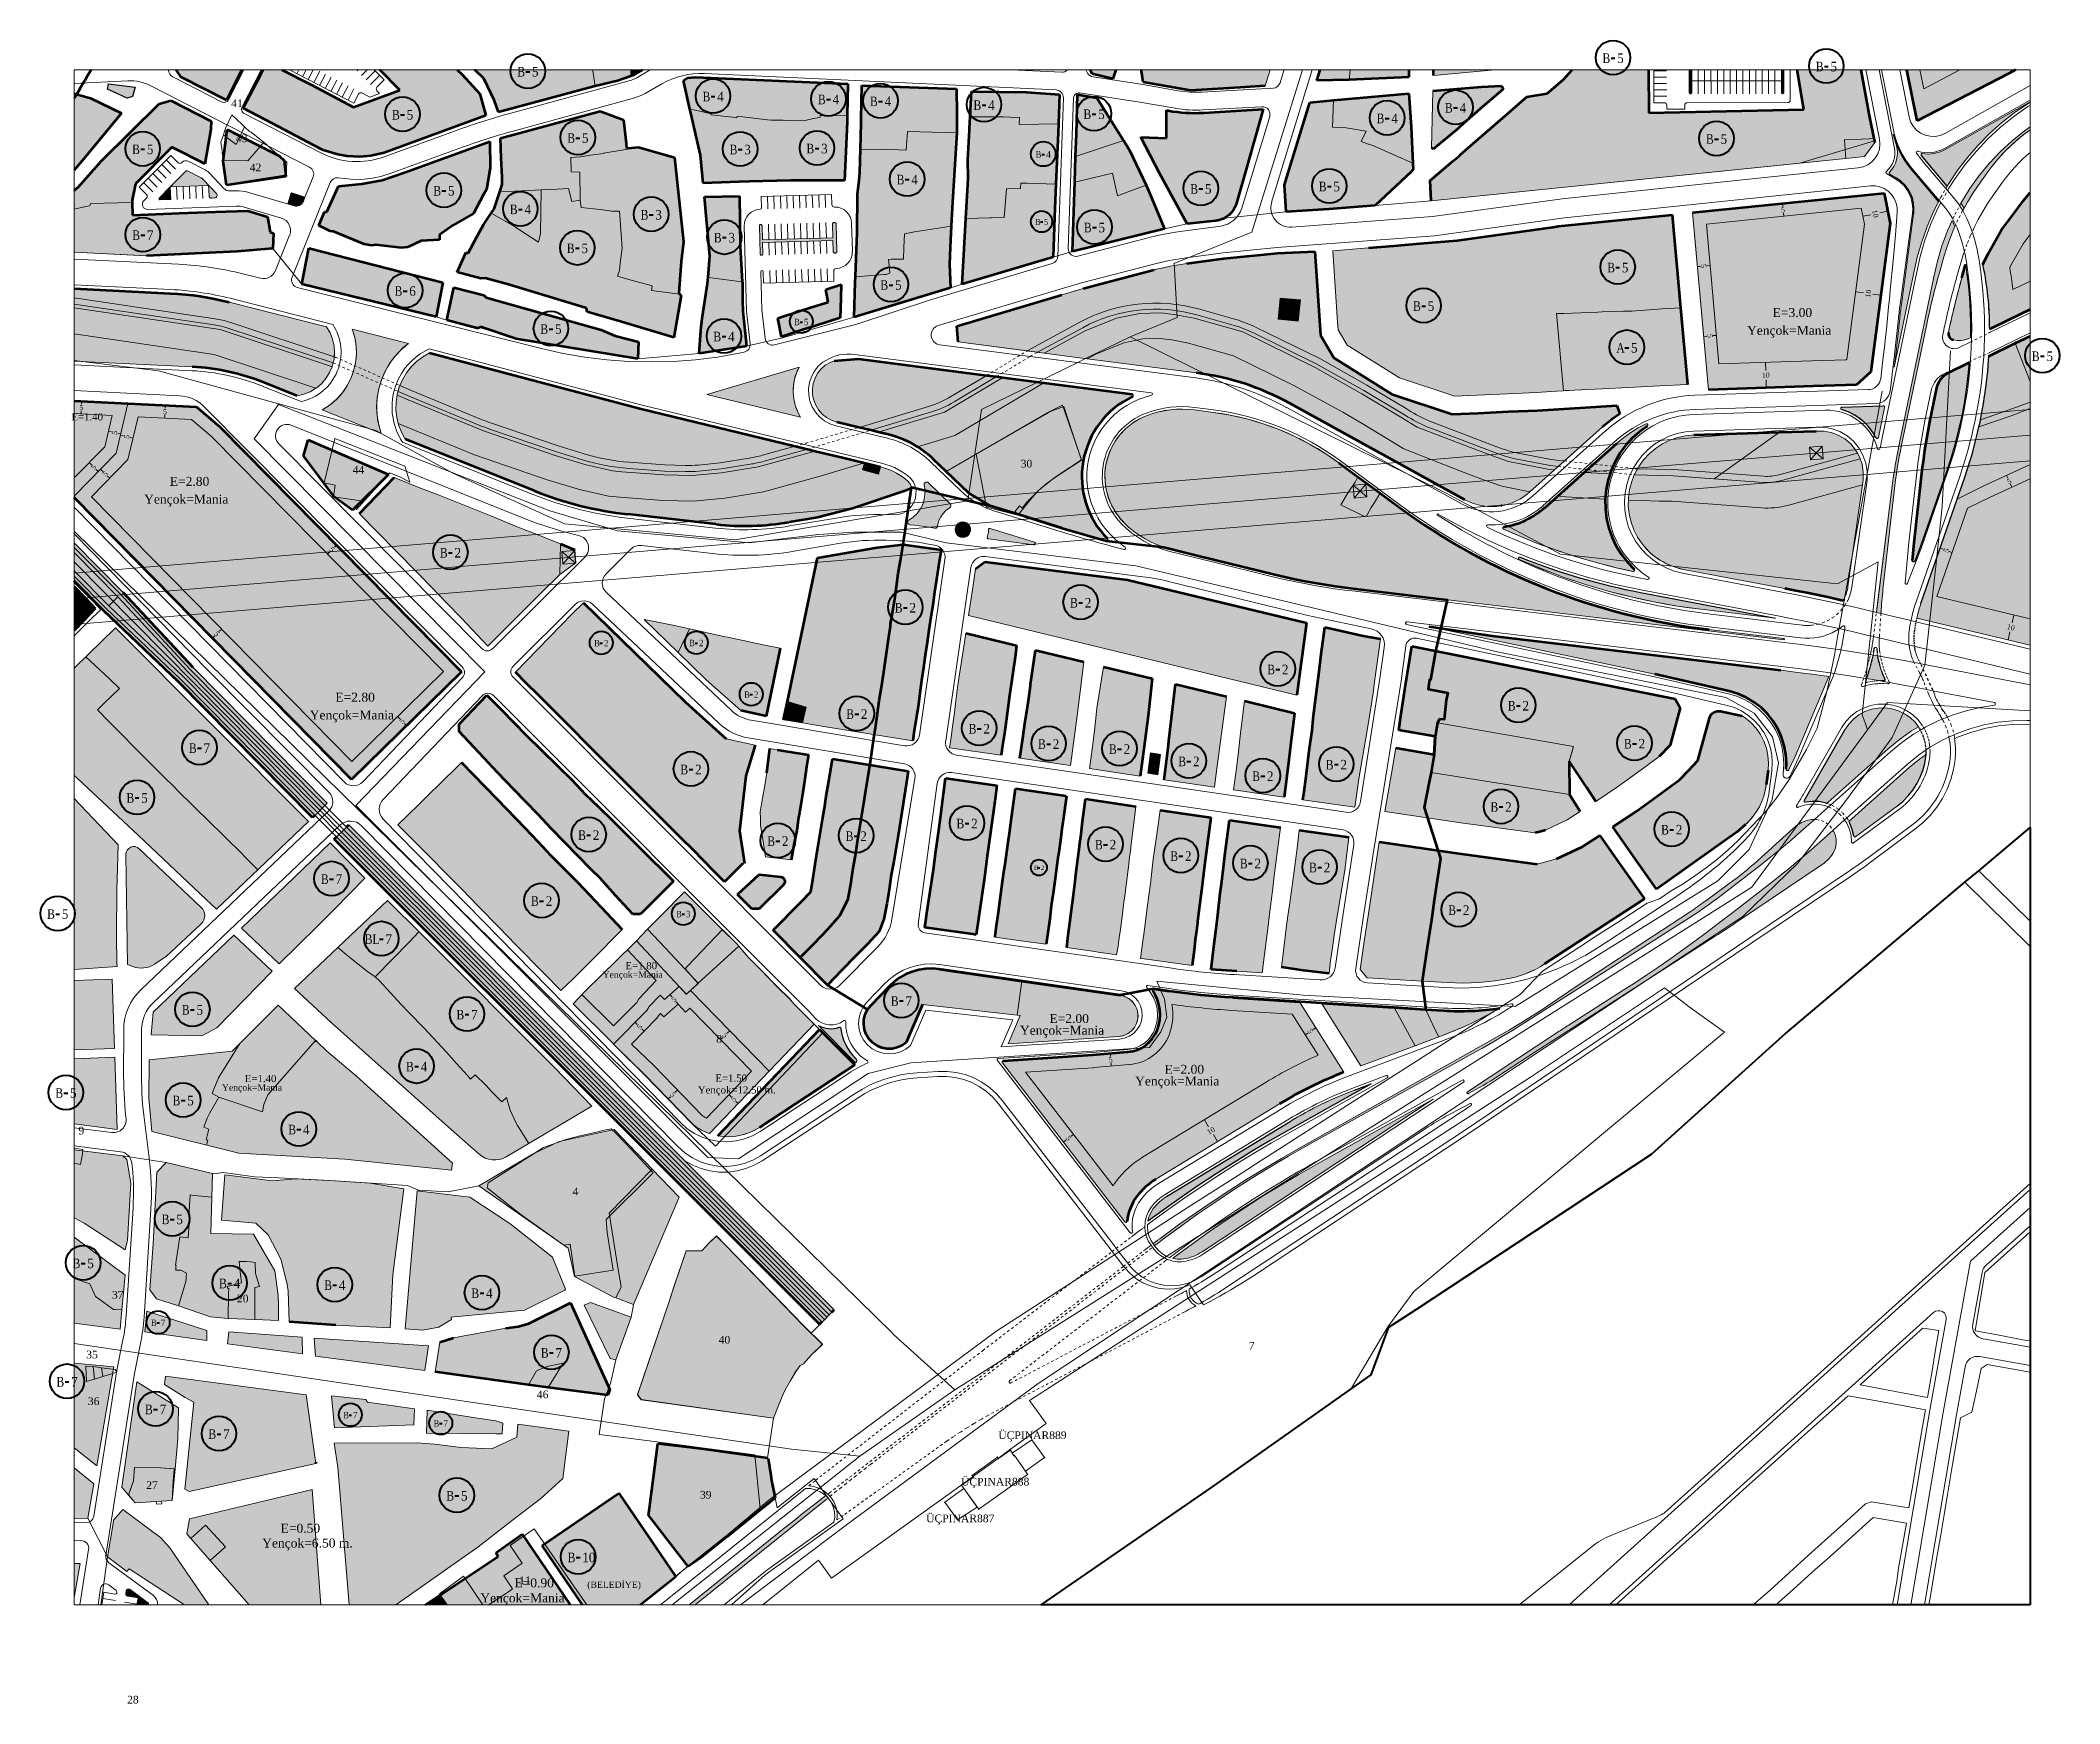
# Model space of a CAD drawing. Header units: metres. Extents: x 575880 to 576669, y 4390634 to 4391284.
import ezdxf

# ---------------------------------------------------------------- set-up
doc = ezdxf.new("R2010")
doc.units = ezdxf.units.M
for name, color, linetype, lineweight in [('B_ADAKENARI', 5, 'Continuous', 0), ('B_BISIKLET', 1, 'Continuous', 0), ('B_HAT_KADEME', 18, 'Continuous', 0), ('BALRAY_ÖNERI_HAT', 6, 'Continuous', 0), ('HAT_HAVAI', 9, 'Continuous', 0), ('HAT_RAYLI_TOPLU_TAS', 9, 'Continuous', 0), ('KALDIRIM', 21, 'Continuous', 0), ('KST_KARAYOLU_KORUMA', 11, 'Continuous', 0), ('PL_ARA_ISTASYON_ALT', 9, 'Continuous', 0), ('PL_ASKERI_ALAN', 54, 'Continuous', 0), ('PL_BHA', 163, 'Continuous', 0), ('PL_CAMI', 151, 'Continuous', 0), ('PL_IHA', 163, 'Continuous', 0), ('PL_ILKOKUL_ALANI', 150, 'Continuous', 0), ('PL_KONUT', 34, 'Continuous', 0), ('PL_KONUT_TICARET', 33, 'Continuous', 0), ('PL_KULTUREL_TESIS', 151, 'Continuous', 0), ('PL_ORTAOKUL_ALANI', 150, 'Continuous', 0), ('PL_OTOPARK', 9, 'Continuous', 0), ('PL_PARK', 97, 'Continuous', 0), ('PL_PASIF_YESIL', 93, 'Continuous', 0), ('PL_RAY_ISTASYON', 9, 'Continuous', 0), ('PL_RESMI_KURUM', 163, 'Continuous', 0), ('PL_SAGLIK_TESISI', 150, 'Continuous', 0), ('PL_SU_YUZEYI', 151, 'Continuous', 0), ('PL_TEKNIK_ALTYAPI', 9, 'Continuous', 0), ('PL_TICARET', 12, 'Continuous', 0), ('PL_TRAFO_ALANI', 9, 'Continuous', 0), ('PL_YAZI', 18, 'Continuous', 0), ('PROJE_ALAN_SINIRI', 30, 'Continuous', 90), ('R_KIR', 2, 'Continuous', 0), ('ROL_CEPHE', 1, 'Continuous', 0), ('RULO', 4, 'Continuous', 0), ('SEMBOL', 18, 'Continuous', 0), ('SM_YUKSEKLIK', 18, 'Continuous', 0), ('SNR_ALTIEYLUL_YENI', 5, 'Continuous', 40), ('SNR_DUZENLENECEK', 152, 'Continuous', 0), ('SNR_ILCE_YENI', 5, 'Continuous', 0), ('SNR_KARESI_YENI', 4, 'Continuous', 0), ('SNR_MAHALLE', 18, 'Continuous', 0), ('SNR_MANIA_PLAN', 18, 'Continuous', 0), ('SNR_OZEL_PROJE', 18, 'Continuous', 0), ('SNR_SAGLIKLASTIRMA', 152, 'Continuous', 0), ('SNR_YAPIYAK', 18, 'Continuous', 0), ('TESCILLI_PARSEL', 18, 'Continuous', 5), ('TLFRK_B_DIREK', 6, 'Continuous', 0), ('TLFRK_B_TAMPON', 72, 'Continuous', 0)]:
    doc.layers.add(name, color=color, linetype=linetype, lineweight=lineweight)
doc.styles.get("Standard").update_dxf_attribs({"font": 'times.ttf'})

msp = doc.modelspace()

# ---------------------------------------------------------------- texts
at = {"layer": 'PL_YAZI'}
msp.add_text('(BELEDİYE)', height=2.5, dxfattribs=at).set_placement((576093.52, 4390679.28))
at = {"layer": 'ROL_CEPHE'}
for s, rotation, p in [('5', 5.83009, (576560.2, 4391216.87)), ('10', 281.12911, (576595.65, 4391217.73)), ('5', 275.1483, (576528.78, 4391196.66)), ('10', 442.52399, (576594.93, 4391183.56)), ('5', 275.1483, (576531.24, 4391169.35)), ('10', 361.86028, (576552.59, 4391152.29)), ('5', 357.16521, (575895.02, 4391139.7)), ('5', 357.16521, (575927.69, 4391138.08)), ('5', 436.80226, (575909.59, 4391129.87)), ('5', 436.80229, (575914.35, 4391128.26)), ('5', 405.62425, (575900.81, 4391116.09)), ('5', 405.62425, (575905.29, 4391113.52)), ('5', 24.56795, (576648.96, 4391110.6)), ('5', 314.60665, (575992.53, 4391085.01)), ('5', 70.84273, (576625.3, 4391083.77)), ('5', 314.50401, (575947.61, 4391052.14)), ('10', 346.55448, (576648.17, 4391054.11)), ('5', 404.48044, (576021.3, 4391016.82)), ('5', 41.3612, (576127.5, 4390908.03)), ('5', 405.35042, (576114.16, 4390897.35)), ('5', 314.37276, (576146.16, 4390895.19)), ('5', 302.14932, (576374.91, 4390896.99)), ('5', 4.80639, (576297.4, 4390884.64)), ('5', 314.15993, (576125.7, 4390872.01)), ('5', 46.31835, (576150.86, 4390869.09)), ('5', 307.60227, (576280.35, 4390855.05)), ('10', 31.31613, (576336.46, 4390856.34))]:
    msp.add_text(s, height=2, rotation=rotation, dxfattribs=at).set_placement(p)
at = {"layer": 'SEMBOL'}
for s, height, width, p in [('B', 3.75, 0.8, (576490.3, 4391275.31)), ('5', 3.75, 0.9, (576496.03, 4391275.31)), ('B', 3.75, 0.8, (576573.66, 4391272.03)), ('5', 3.75, 0.9, (576579.4, 4391272.03)), ('B', 3.75, 0.8, (576066.19, 4391270.03)), ('5', 3.75, 0.9, (576071.92, 4391270.03)), ('B', 3.75, 0.8, (576138.58, 4391260.31)), ('4', 3.75, 0.9, (576144.31, 4391260.31)), ('B', 3.75, 0.8, (576183.67, 4391259.2)), ('4', 3.75, 0.9, (576189.4, 4391259.2)), ('B', 3.75, 0.8, (576204, 4391258.46)), ('4', 3.75, 0.9, (576209.73, 4391258.46)), ('B', 3.75, 0.8, (576244.47, 4391256.96)), ('4', 3.75, 0.9, (576250.2, 4391256.96)), ('B', 3.75, 0.8, (576428.73, 4391255.92)), ('4', 3.75, 0.9, (576434.46, 4391255.92)), ('B', 3.75, 0.8, (576017.24, 4391253.22)), ('5', 3.75, 0.9, (576022.97, 4391253.22)), ('B', 3.75, 0.8, (576287.45, 4391253.42)), ('5', 3.75, 0.9, (576293.19, 4391253.42)), ('B', 3.75, 0.8, (576402.01, 4391251.79)), ('4', 3.75, 0.9, (576407.74, 4391251.79)), ('B', 3.75, 0.8, (575915.67, 4391239.7)), ('5', 3.75, 0.9, (575921.4, 4391239.7)), ('B', 3.75, 0.8, (576085.73, 4391244.12)), ('5', 3.75, 0.9, (576091.47, 4391244.12)), ('B', 3.75, 0.8, (576149.17, 4391239.62)), ('3', 3.75, 0.9, (576154.9, 4391239.62)), ('B', 3.75, 0.8, (576179.19, 4391239.99)), ('3', 3.75, 0.9, (576184.93, 4391239.99)), ('B', 3.75, 0.8, (576530.72, 4391243.73)), ('5', 3.75, 0.9, (576536.45, 4391243.73)), ('B', 2.68, 0.8, (576268.79, 4391238.26)), ('4', 2.68, 0.9, (576272.89, 4391238.26)), ('B', 3.75, 0.8, (576033.37, 4391223.5)), ('5', 3.75, 0.9, (576039.11, 4391223.5)), ('B', 3.75, 0.8, (576214.44, 4391227.87)), ('4', 3.75, 0.9, (576220.18, 4391227.87)), ('B', 3.75, 0.8, (576329.2, 4391224.22)), ('5', 3.75, 0.9, (576334.94, 4391224.22)), ('B', 3.75, 0.8, (576379.41, 4391225.16)), ('5', 3.75, 0.9, (576385.14, 4391225.16)), ('B', 3.75, 0.8, (576063.27, 4391216.24)), ('4', 3.75, 0.9, (576069.01, 4391216.24)), ('B', 3.75, 0.8, (576114.41, 4391214.12)), ('3', 3.75, 0.9, (576120.14, 4391214.12)), ('B', 2.31, 0.8, (576268.53, 4391212.03)), ('5', 2.31, 0.9, (576272.06, 4391212.03)), ('B', 3.75, 0.8, (576287.61, 4391209.13)), ('5', 3.75, 0.9, (576293.34, 4391209.13)), ('B', 3.75, 0.8, (575915.71, 4391206.14)), ('7', 3.75, 0.9, (575921.45, 4391206.14)), ('B', 3.75, 0.8, (576085.53, 4391201.01)), ('5', 3.75, 0.9, (576091.26, 4391201.01)), ('B', 3.75, 0.8, (576143, 4391205.18)), ('3', 3.75, 0.9, (576148.73, 4391205.18)), ('B', 3.75, 0.8, (576492.13, 4391193.48)), ('5', 3.75, 0.9, (576497.87, 4391193.48)), ('B', 3.75, 0.8, (576018.23, 4391184.32)), ('6', 3.75, 0.9, (576023.97, 4391184.32)), ('B', 3.75, 0.8, (576208.1, 4391186.66)), ('5', 3.75, 0.9, (576213.83, 4391186.66)), ('B', 3.75, 0.8, (576416.26, 4391178.42)), ('5', 3.75, 0.9, (576422, 4391178.42)), ('B', 3.75, 0.8, (576075.21, 4391169.45)), ('5', 3.75, 0.9, (576080.94, 4391169.45)), ('B', 2.5, 0.8, (576174.43, 4391172.83)), ('5', 2.5, 0.9, (576178.26, 4391172.83)), ('B', 3.75, 0.8, (576142.83, 4391166.51)), ('4', 3.75, 0.9, (576148.56, 4391166.51)), ('A', 3.75, 0.8, (576495.71, 4391162.12)), ('5', 3.75, 0.9, (576501.44, 4391162.12)), ('B', 3.75, 0.8, (576658.07, 4391158.83)), ('5', 3.75, 0.9, (576663.81, 4391158.83)), ('B', 3.75, 0.8, (576035.92, 4391082.01)), ('2', 3.75, 0.9, (576041.65, 4391082.01)), ('B', 3.75, 0.8, (576213.72, 4391060.52)), ('2', 3.75, 0.9, (576219.45, 4391060.52)), ('B', 3.75, 0.8, (576282.21, 4391062.47)), ('2', 3.75, 0.9, (576287.94, 4391062.47)), ('B', 2.5, 0.8, (576096.25, 4391047.28)), ('2', 2.5, 0.9, (576100.08, 4391047.28)), ('B', 2.5, 0.8, (576133.42, 4391047.36)), ('2', 2.5, 0.9, (576137.24, 4391047.36)), ('B', 3.75, 0.8, (576359.27, 4391036.39)), ('2', 3.75, 0.9, (576365.01, 4391036.39)), ('B', 2.5, 0.8, (576154.85, 4391027.19)), ('2', 2.5, 0.9, (576158.67, 4391027.19)), ('B', 3.75, 0.8, (576194.74, 4391018.96)), ('2', 3.75, 0.9, (576200.47, 4391018.96)), ('B', 3.75, 0.8, (576453.28, 4391022.21)), ('2', 3.75, 0.9, (576459.02, 4391022.21)), ('B', 3.75, 0.8, (576242.6, 4391013.22)), ('2', 3.75, 0.9, (576248.34, 4391013.22)), ('B', 3.75, 0.8, (575937.84, 4391005.66)), ('7', 3.75, 0.9, (575943.58, 4391005.66)), ('B', 3.75, 0.8, (576269.71, 4391007.24)), ('2', 3.75, 0.9, (576275.45, 4391007.24)), ('B', 3.75, 0.8, (576297.41, 4391005.25)), ('2', 3.75, 0.9, (576303.15, 4391005.25)), ('B', 3.75, 0.8, (576498.67, 4391007.38)), ('2', 3.75, 0.9, (576504.41, 4391007.38)), ('B', 3.75, 0.8, (576129.93, 4390997.3)), ('2', 3.75, 0.9, (576135.66, 4390997.3)), ('B', 3.75, 0.8, (576324.52, 4391000.46)), ('2', 3.75, 0.9, (576330.26, 4391000.46)), ('B', 3.75, 0.8, (576353.42, 4390994.68)), ('2', 3.75, 0.9, (576359.16, 4390994.68)), ('B', 3.75, 0.8, (576382.14, 4390999.18)), ('2', 3.75, 0.9, (576387.88, 4390999.18)), ('B', 3.75, 0.8, (575913.45, 4390986.18)), ('5', 3.75, 0.9, (575919.18, 4390986.18)), ('B', 3.75, 0.8, (576446.52, 4390982.64)), ('2', 3.75, 0.9, (576452.25, 4390982.64)), ('B', 3.75, 0.8, (576089.98, 4390971.65)), ('2', 3.75, 0.9, (576095.72, 4390971.65)), ('B', 3.75, 0.8, (576194.51, 4390971.23)), ('2', 3.75, 0.9, (576200.25, 4390971.23)), ('B', 3.75, 0.8, (576237.82, 4390976.15)), ('2', 3.75, 0.9, (576243.56, 4390976.15)), ('B', 3.75, 0.8, (576513.22, 4390973.77)), ('2', 3.75, 0.9, (576518.95, 4390973.77)), ('B', 3.75, 0.8, (576163.87, 4390969.31)), ('2', 3.75, 0.9, (576169.61, 4390969.31)), ('B', 3.75, 0.8, (576291.96, 4390967.92)), ('2', 3.75, 0.9, (576297.7, 4390967.92)), ('B', 3.75, 0.8, (576321.38, 4390963.45)), ('2', 3.75, 0.9, (576327.12, 4390963.45)), ('B', 1.74, 0.8, (576268.13, 4390959.89)), ('2', 1.74, 0.9, (576270.78, 4390959.89)), ('B', 3.75, 0.8, (576348.57, 4390960.56)), ('2', 3.75, 0.9, (576354.3, 4390960.56)), ('B', 3.75, 0.8, (576375.62, 4390958.99)), ('2', 3.75, 0.9, (576381.36, 4390958.99)), ('B', 3.75, 0.8, (575989.46, 4390954.44)), ('7', 3.75, 0.9, (575995.19, 4390954.44)), ('B', 3.75, 0.8, (575882.43, 4390940.79)), ('5', 3.75, 0.9, (575888.17, 4390940.79)), ('B', 3.75, 0.8, (576071.55, 4390945.87)), ('2', 3.75, 0.9, (576077.29, 4390945.87)), ('B', 2.5, 0.8, (576128.32, 4390941.42)), ('3', 2.5, 0.9, (576132.14, 4390941.42)), ('B', 3.75, 0.8, (576430.01, 4390942.32)), ('2', 3.75, 0.9, (576435.74, 4390942.32)), ('BL', 3.75, 0.8, (576006.56, 4390930.98)), ('7', 3.75, 0.9, (576014.67, 4390930.98)), ('B', 3.75, 0.8, (575935.09, 4390903.35)), ('5', 3.75, 0.9, (575940.82, 4390903.35)), ('B', 3.75, 0.8, (576042.41, 4390901.48)), ('7', 3.75, 0.9, (576048.15, 4390901.48)), ('B', 3.75, 0.8, (576212.17, 4390906.81)), ('7', 3.75, 0.9, (576217.9, 4390906.81)), ('B', 3.75, 0.8, (576022.71, 4390881.15)), ('4', 3.75, 0.9, (576028.45, 4390881.15)), ('B', 3.75, 0.8, (575885.65, 4390870.84)), ('5', 3.75, 0.9, (575891.39, 4390870.84)), ('B', 3.75, 0.8, (575931.46, 4390867.89)), ('5', 3.75, 0.9, (575937.2, 4390867.89)), ('B', 3.75, 0.8, (575976.69, 4390856.56)), ('4', 3.75, 0.9, (575982.43, 4390856.56)), ('B', 3.75, 0.8, (575927.21, 4390821.46)), ('5', 3.75, 0.9, (575932.94, 4390821.46)), ('B', 3.75, 0.8, (575892.4, 4390804.26)), ('5', 3.75, 0.9, (575898.14, 4390804.26)), ('B', 3.75, 0.8, (575949.64, 4390796.41)), ('4', 3.75, 0.9, (575955.37, 4390796.41)), ('B', 3.75, 0.8, (575990.72, 4390795.73)), ('4', 3.75, 0.9, (575996.45, 4390795.73)), ('B', 3.75, 0.8, (576048.25, 4390792.58)), ('4', 3.75, 0.9, (576053.98, 4390792.58)), ('B', 2.5, 0.8, (575923.07, 4390781.67)), ('7', 2.5, 0.9, (575926.89, 4390781.67)), ('B', 3.75, 0.8, (576075.39, 4390769.27)), ('7', 3.75, 0.9, (576081.12, 4390769.27)), ('B', 3.75, 0.8, (575886.09, 4390757.95)), ('7', 3.75, 0.9, (575891.82, 4390757.95)), ('B', 3.75, 0.8, (575920.7, 4390747.17)), ('7', 3.75, 0.9, (575926.43, 4390747.17)), ('B', 2.5, 0.8, (575998.19, 4390745.57)), ('7', 2.5, 0.9, (576002.01, 4390745.57)), ('B', 3.75, 0.8, (575945.47, 4390737.53)), ('7', 3.75, 0.9, (575951.21, 4390737.53)), ('B', 2.5, 0.8, (576033.52, 4390742.29)), ('7', 2.5, 0.9, (576037.34, 4390742.29)), ('B', 3.75, 0.8, (576038.46, 4390713.41)), ('5', 3.75, 0.9, (576044.19, 4390713.41)), ('B', 3.75, 0.8, (576085.86, 4390689.32)), ('10', 3.75, 0.9, (576091.59, 4390689.32))]:
    msp.add_text(s, height=height, dxfattribs=dict(at, width=width)).set_placement(p)
for s, height, p in [('E=3.00', 3.5, (576556.77, 4391176.03)), ('E=1.40', 2.8, (575891.9, 4391135.6)), ('E=2.80', 3.5, (575930.36, 4391110.04)), ('E=2.80', 3.5, (575995.06, 4391025.68)), ('E=1.80', 2.8, (576108.45, 4390921.09)), ('E=2.00', 3.5, (576274.13, 4390900.08)), ('E=1.40', 2.8, (575959.67, 4390876.96)), ('E=1.50', 2.8, (576143.59, 4390877.16)), ('E=2.00', 3.5, (576319.14, 4390880.23)), ('Yençok=12.50 m.', 2.8, (576136.72, 4390872.54)), ('Yençok=6.50 m.', 3.5, (575966.47, 4390695.07)), ('E=0.50', 3.5, (575973.68, 4390700.85)), ('E=0.90', 3.5, (576065.05, 4390679.5))]:
    msp.add_text(s, height=height, dxfattribs=at).set_placement(p)
at = {"layer": 'SM_YUKSEKLIK'}
for height, p in [(3.5, (576546.77, 4391169.08)), (3.5, (575920.36, 4391103.09)), (3.5, (575985.06, 4391018.73)), (2.5, (576099.54, 4390917.78)), (3.5, (576262.61, 4390895.5)), (2.5, (575950.76, 4390873.65)), (3.5, (576307.62, 4390875.66)), (3.5, (576051.73, 4390673.63))]:
    msp.add_text('Yençok=Mania', height=height, dxfattribs=at).set_placement(p)
at = {"layer": 'TESCILLI_PARSEL'}
for s, p in [('41', (575954.37, 4391258.08)), ('43', (575956.21, 4391244.37)), ('42', (575961.64, 4391233)), ('44', (576001.86, 4391114.85)), ('30', (576262.91, 4391117.24)), ('12', (575894.43, 4391062.79)), ('8', (576143.93, 4390892.38)), ('9', (575894.67, 4390856.53)), ('4', (576087.78, 4390832.74)), ('37', (575907.76, 4390792.35)), ('20', (575956.62, 4390790.89)), ('40', (576144.89, 4390774.78)), ('35', (575897.72, 4390769.01)), ('7', (576352.04, 4390772.42)), ('36', (575898.36, 4390750.76)), ('46', (576073.83, 4390753.42)), ('ÜÇPINAR889', (576254.17, 4390737.47, 138.3)), ('ÜÇPINAR888', (576239.6, 4390719.3, 142.72)), ('27', (575921.17, 4390717.98)), ('39', (576137.56, 4390714.21)), ('ÜÇPINAR887', (576225.96, 4390704.96, 138.16)), ('11', (576066.92, 4390680.74)), ('28', (575913.68, 4390634.1))]:
    msp.add_text(s, height=3, dxfattribs=at).set_placement(p)

# ---------------------------------------------------------------- hatches: boundary and pattern name
at = {"layer": 'PL_ARA_ISTASYON_ALT'}
for points in [[(575912.08, 4391068.52), (575939.32, 4391039.21), (575991.92, 4390985.95), (575991.02, 4390985.06), (575987.15, 4390981.24), (575986.21, 4390980.35), (575933.63, 4391033.59), (575904.65, 4391061.19), (575893.03, 4391072.95), (575893.03, 4391076.82), (575906.56, 4391063.13), (575910.12, 4391066.64), (575893.03, 4391083.94), (575893.03, 4391087.81)], [(576055.67, 4390922.22), (576062.77, 4390915.13), (576131.69, 4390846.26), (576190.04, 4390787.95), (576184.38, 4390782.29), (576057.12, 4390909.47), (576050.02, 4390916.56), (575994.58, 4390971.96), (575999.43, 4390976.63), (576000.34, 4390977.51)]]:
    msp.add_hatch(color=256, dxfattribs=at).paths.add_polyline_path(points)
at = {"layer": 'PL_ASKERI_ALAN'}
for points in [[(576147.53, 4390813.22), (576178.19, 4390781.67), (576185.51, 4390774.5), (576181.11, 4390770.39), (576178.01, 4390766.86), (576176.7, 4390766.26), (576174.84, 4390763.57), (576172.77, 4390760.13), (576170.86, 4390756.72), (576169.74, 4390754.07), (576167.75, 4390749.34), (576166.32, 4390745.63), (576114.58, 4390752.86), (576113.12, 4390754.82), (576125.48, 4390791.28), (576127.48, 4390797.29), (576132.18, 4390811.06), (576133.23, 4390811.05), (576138.3, 4390811.01), (576141.2, 4390814.13), (576144, 4390816.85)], [(576125.85, 4390735.19), (576138.1, 4390733.71), (576164, 4390730.13), (576164.21, 4390729.88), (576165.22, 4390723.39), (576165.57, 4390721.17), (576166.91, 4390714.53), (576148.27, 4390699.32), (576138.1, 4390691.2), (576132.97, 4390687.66), (576131.69, 4390689.32), (576125.02, 4390697.94), (576117.45, 4390707.71), (576117.92, 4390711.3), (576118.61, 4390716.54), (576118.72, 4390717.43), (576121.12, 4390735.76)]]:
    msp.add_hatch(color=256, dxfattribs=at).paths.add_polyline_path(points)
at = {"layer": 'PL_BHA'}
msp.add_hatch(color=256, dxfattribs=at).paths.add_polyline_path([(576231.01, 4390921.12), (576263.34, 4390916.47), (576261.51, 4390903.16), (576224.6, 4390907.26), (576218.19, 4390892.5), (576216.54, 4390891.31), (576214.68, 4390890.48), (576212.68, 4390890.04), (576210.65, 4390890.02), (576208.64, 4390890.41), (576206.76, 4390891.2), (576205.08, 4390892.35), (576203.67, 4390893.82), (576202.58, 4390895.55), (576201.87, 4390897.46), (576201.56, 4390899.47), (576201.67, 4390901.51), (576202.18, 4390903.48), (576203.09, 4390905.31), (576204.34, 4390906.91), (576211.6, 4390914.45), (576213.56, 4390916.26), (576215.72, 4390917.82), (576218.04, 4390919.12), (576220.5, 4390920.13), (576223.07, 4390920.84), (576225.7, 4390921.25), (576228.36, 4390921.34)])
at = {"layer": 'PL_CAMI'}
for points in [[(576110.6, 4391270.18), (576105.29, 4391268.31), (576096.61, 4391266.24), (576095.7, 4391272.24), (576095.64, 4391272.62), (576110.52, 4391272.62)], [(575973.08, 4391238.98), (575975.03, 4391237.17), (575975.73, 4391231.01), (575952.49, 4391227.63), (575951.2, 4391236.99), (575952.82, 4391249.27)], [(576283.77, 4391128.53), (576286.66, 4391120.11), (576278.03, 4391114.49), (576275.2, 4391112.56), (576270.06, 4391108.32), (576267.48, 4391105.56), (576262.4, 4391099.34), (576261.61, 4391098.96), (576250.97, 4391102.25), (576242.59, 4391107.2), (576233.78, 4391115.68), (576274.05, 4391138.92), (576279.31, 4391141.61)], [(576118.9, 4390842.99), (576102.03, 4390825.81), (576105.64, 4390803.74), (576106.8, 4390796.97), (576104.71, 4390792.6), (576104.05, 4390792.84), (576088.51, 4390800.99), (576086.03, 4390812.1), (576051.17, 4390836.46), (576072.67, 4390849.11), (576082.61, 4390853.72), (576104.02, 4390858.51)], [(575926.83, 4390726.17), (575932.44, 4390725.87), (575931.26, 4390713.47), (575916.86, 4390712.53), (575914.23, 4390715.57), (575916.17, 4390721.17), (575916.54, 4390726.33)]]:
    msp.add_hatch(color=256, dxfattribs=at).paths.add_polyline_path(points)
at = {"layer": 'PL_IHA'}
msp.add_hatch(color=256, dxfattribs=at).paths.add_polyline_path([(576129.45, 4390914.41), (576123.68, 4390909.33), (576121.98, 4390911), (576117.71, 4390906.49), (576116.81, 4390905.01), (576103.81, 4390891.85), (576103.39, 4390892.29), (576087.96, 4390907.58), (576092.81, 4390912.65), (576111.51, 4390930.9), (576112.81, 4390932.25)])
at = {"layer": 'PL_ILKOKUL_ALANI'}
msp.add_hatch(color=256, dxfattribs=at).paths.add_polyline_path([(576657.38, 4391178.96), (576649.39, 4391175.11), (576646.69, 4391173.81), (576641.58, 4391171.33), (576641.6, 4391171.9), (576641.55, 4391174.93), (576641.43, 4391177.95), (576641.23, 4391180.98), (576640.95, 4391183.99), (576640.6, 4391187), (576640.17, 4391189.99), (576639.66, 4391192.98), (576639.08, 4391195.95), (576638.96, 4391196.54), (576640.94, 4391200.65), (576646.28, 4391210.11), (576649.98, 4391215.12), (576654.88, 4391221.52), (576657.38, 4391224.67)])
at = {"layer": 'PL_KONUT'}
for points in [[(576414.66, 4391269.79), (576391.26, 4391268.8), (576391.68, 4391272.62), (576414.55, 4391272.62)], [(576451.48, 4391265.13), (576443.44, 4391258.22), (576436.11, 4391251.79), (576433.89, 4391249.76), (576424.17, 4391241.69), (576423.51, 4391242.22), (576424.05, 4391264.41), (576436.65, 4391265.49), (576442.99, 4391266), (576450.84, 4391266.45)], [(576424.2, 4391270.45), (576424.26, 4391272.62), (576448.21, 4391272.62)], [(576415.54, 4391250.23), (576416.19, 4391236.11), (576400.55, 4391243.03), (576398.85, 4391243.65), (576396.02, 4391244.7), (576397.98, 4391248.73), (576390.16, 4391249.95), (576386.64, 4391250.13), (576384.83, 4391250.24), (576385.13, 4391260.73), (576414.63, 4391263.35)], [(576136.36, 4391256.69), (576141.91, 4391255.5), (576141.87, 4391255), (576151.62, 4391253.97), (576151.99, 4391253.83), (576152.05, 4391254.53), (576164.01, 4391253.13), (576165.51, 4391252.98), (576170.13, 4391252.93), (576174.75, 4391252.69), (576178.68, 4391252.9), (576181.38, 4391253.45), (576184.62, 4391254.09), (576184.48, 4391254.66), (576195.12, 4391254.9), (576195.05, 4391252.25), (576194.03, 4391229.43), (576172.95, 4391229.34), (576156.78, 4391229.04), (576152.88, 4391228.88), (576138.87, 4391228.31), (576137.72, 4391239.32), (576135.16, 4391250.62), (576134.26, 4391254.63), (576133.66, 4391257.27)], [(576256.22, 4391254.29), (576258.61, 4391254.1), (576262.44, 4391254.05), (576262.35, 4391251.27), (576277.64, 4391251.51), (576277.5, 4391248.15), (576276.69, 4391228), (576265.4, 4391228.31), (576262.99, 4391228.37), (576262.79, 4391226.25), (576257.35, 4391226.14), (576256.4, 4391214.98), (576251.42, 4391214.83), (576250.88, 4391214.81), (576241.51, 4391214.52), (576242.36, 4391230.09), (576242.29, 4391237.44), (576242.88, 4391249.19), (576242.91, 4391249.74), (576243.14, 4391254.29), (576256.06, 4391254.3)], [(576237.97, 4391248.08), (576236.26, 4391221.08), (576235.8, 4391211.6), (576231.61, 4391210.89), (576221.45, 4391209.28), (576220.8, 4391209.14), (576217.48, 4391208.61), (576217.26, 4391203.04), (576217.08, 4391198.6), (576212.45, 4391198.6), (576211.29, 4391198.56), (576211.41, 4391197.31), (576211.75, 4391193.16), (576210.2, 4391192.71), (576209.55, 4391192.65), (576204.7, 4391192.23), (576198.37, 4391191.78), (576198.38, 4391192.03), (576199.01, 4391209.06), (576199.11, 4391224.04), (576199.73, 4391229.45), (576200.09, 4391232.53), (576200.29, 4391241.66), (576208.39, 4391241.49), (576215.12, 4391241.34), (576218.22, 4391241.27), (576218.69, 4391248.5)], [(576303.19, 4391244.87), (576305.47, 4391241.21), (576311.9, 4391227.54), (576306.57, 4391225.55), (576300.7, 4391223.36), (576298.74, 4391232.25), (576292.22, 4391230.68), (576284.05, 4391228.72), (576284.38, 4391238.82), (576303.07, 4391245.06)], [(576127.66, 4391238.39), (576131.18, 4391205.45), (576130.28, 4391197.77), (576129.35, 4391185.34), (576129.73, 4391185.02), (576118.61, 4391186.44), (576118.95, 4391188.16), (576109.75, 4391190.76), (576105.37, 4391191.99), (576106.08, 4391194.25), (576106.4, 4391197.16), (576107.23, 4391202.93), (576106.18, 4391217.44), (576103.84, 4391217.41), (576103.13, 4391217.22), (576103.24, 4391217.47), (576098.59, 4391218.08), (576091.19, 4391218.86), (576090.75, 4391221.66), (576090.78, 4391221.98), (576090.58, 4391232.61), (576087.2, 4391232.78), (576087.06, 4391238.38), (576090.85, 4391238.65), (576094.76, 4391239.34), (576099.93, 4391239.9), (576099.92, 4391240.14), (576109.42, 4391241.68), (576109.39, 4391242.03), (576113.53, 4391242.41)], [(576075.2, 4391208.65), (576074.46, 4391205.26), (576064.45, 4391211.75), (576055.94, 4391216.57), (576057.08, 4391218.26), (576059.35, 4391224.99), (576070.77, 4391225.49), (576075.45, 4391225.7)], [(576152.98, 4391223.3), (576153.34, 4391203.56), (576154.13, 4391189.78), (576142.85, 4391191.27), (576141.19, 4391191.53), (576140.72, 4391191.59), (576141.45, 4391199.86), (576139.31, 4391223.02), (576152.98, 4391223.3)], [(576657.38, 4391150.84), (576651.62, 4391165.76), (576657.38, 4391168.54)]]:
    msp.add_hatch(color=256, dxfattribs=at).paths.add_polyline_path(points)
at = {"layer": 'PL_KONUT_TICARET'}
for points in [[(575952.52, 4391260.84), (575934.87, 4391269.8), (575932.87, 4391272.62), (575958.58, 4391272.62)], [(576044.61, 4391270.83), (576051.52, 4391263.31), (576053.92, 4391254.78), (576014.18, 4391240.19), (576008.88, 4391238.98), (576004.59, 4391238.66), (575999.5, 4391238.84), (575996.03, 4391239.5), (575990.37, 4391241.24), (575986.56, 4391243.19), (575972.99, 4391250.39), (575959.04, 4391257.62), (575964.26, 4391267.59), (575966.86, 4391272.62), (575974.1, 4391272.62), (575985.49, 4391266.92), (576002.14, 4391257.99), (576020.24, 4391264.72), (576012.49, 4391272.62), (576042.73, 4391272.62)], [(576095.7, 4391272.24), (576096.61, 4391266.24), (576094.09, 4391265.64), (576058.88, 4391256.06), (576057.25, 4391260.52), (576053.08, 4391269.2), (576049.53, 4391272.62), (576095.64, 4391272.62)], [(576111.31, 4391270.43), (576110.9, 4391270.28), (576110.6, 4391270.18), (576110.52, 4391272.62), (576115.13, 4391272.62)], [(576195.42, 4391267.23), (576195.12, 4391254.9), (576184.48, 4391254.66), (576184.62, 4391254.09), (576181.38, 4391253.45), (576178.68, 4391252.9), (576174.75, 4391252.69), (576170.13, 4391252.93), (576165.51, 4391252.98), (576164.01, 4391253.13), (576152.05, 4391254.53), (576151.99, 4391253.83), (576151.62, 4391253.97), (576141.87, 4391255), (576141.91, 4391255.5), (576136.36, 4391256.69), (576133.66, 4391257.27), (576131.13, 4391268.43), (576132.75, 4391269.48), (576135.77, 4391269.84)], [(576237.81, 4391265.19), (576237.92, 4391255.47), (576237.98, 4391249.48), (576237.99, 4391248.35), (576237.97, 4391248.08), (576218.69, 4391248.5), (576218.22, 4391241.27), (576215.12, 4391241.34), (576208.39, 4391241.49), (576200.29, 4391241.66), (576200.51, 4391251.95), (576200.55, 4391253.45), (576200.83, 4391266.55)], [(576298.92, 4391269.11), (576290.9, 4391271.14), (576290.05, 4391272.62), (576300.07, 4391272.62)], [(576358.52, 4391266.33), (576348.71, 4391265.75), (576329.22, 4391264.58), (576310.84, 4391267.86), (576310.14, 4391272.12), (576310.3, 4391272.62), (576360.45, 4391272.62)], [(576391.26, 4391268.8), (576378.63, 4391268.43), (576379.94, 4391272.62), (576391.68, 4391272.62)], [(576594.42, 4391255.46), (576596.34, 4391245.82), (576594.56, 4391245.73), (576591.55, 4391245.57), (576584.93, 4391245.24), (576585.37, 4391238.04), (576423.31, 4391221.49), (576422.93, 4391229.38), (576431.85, 4391236.95), (576434.35, 4391239.05), (576434.7, 4391239.36), (576439.79, 4391243.9), (576453.26, 4391255.6), (576460.75, 4391262.11), (576468.64, 4391263.34), (576474.9, 4391268.68), (576478.4, 4391272.62), (576508.33, 4391272.62), (576508.45, 4391255.83), (576569.02, 4391257.18), (576566.33, 4391272.62), (576591.25, 4391272.62)], [(576649.04, 4391271.26), (576613.33, 4391252.7), (576609.17, 4391272.62), (576651.66, 4391272.62)], [(575899.37, 4391261.55), (575911.5, 4391255.66), (575896.79, 4391237.8), (575893.03, 4391233.4), (575893.03, 4391263.35)], [(575946.56, 4391252.54), (575946.38, 4391249.52), (575944.04, 4391235.86), (575931.18, 4391242.44), (575916.91, 4391228.07), (575915.65, 4391221.71), (575915.84, 4391215.82), (575934, 4391216.62), (575948.3, 4391217.13), (575960.87, 4391217.52), (575968.55, 4391215.25), (575969.62, 4391209.22), (575970.91, 4391208.76), (575970.64, 4391202.76), (575956.69, 4391201.66), (575921.29, 4391200.01), (575893.03, 4391201.41), (575893.03, 4391225.45), (575894.67, 4391226.88), (575903.65, 4391237.13), (575926.25, 4391259.3), (575930.78, 4391260.72)], [(576265.16, 4391263.86), (576278.11, 4391263.06), (576277.64, 4391251.51), (576262.35, 4391251.27), (576262.44, 4391254.05), (576258.61, 4391254.1), (576256.22, 4391254.29), (576256.06, 4391254.3), (576243.14, 4391254.29), (576243.64, 4391264.17)], [(576292.67, 4391261.76), (576303.07, 4391245.06), (576284.38, 4391238.82), (576284.67, 4391247.62), (576285.18, 4391263)], [(576384.83, 4391250.24), (576386.64, 4391250.13), (576390.16, 4391249.95), (576397.98, 4391248.73), (576396.02, 4391244.7), (576398.85, 4391243.65), (576400.55, 4391243.03), (576416.19, 4391236.11), (576416.3, 4391233.74), (576415.49, 4391232.84), (576401.44, 4391219.67), (576383.38, 4391218.15), (576366.71, 4391217.09), (576365.99, 4391227.75), (576366.94, 4391230.74), (576370.03, 4391240.81), (576373.18, 4391251.01), (576375.97, 4391259.91), (576385.13, 4391260.73)], [(576107.69, 4391253.14), (576108.67, 4391243.82), (576108.86, 4391241.99), (576109.39, 4391242.03), (576109.42, 4391241.68), (576099.92, 4391240.14), (576099.93, 4391239.9), (576094.76, 4391239.34), (576090.85, 4391238.65), (576087.06, 4391238.38), (576087.2, 4391232.78), (576090.58, 4391232.61), (576090.78, 4391221.98), (576090.75, 4391221.66), (576087.54, 4391221.22), (576086.16, 4391226.31), (576081.72, 4391226.05), (576075.45, 4391225.7), (576070.77, 4391225.49), (576059.35, 4391224.99), (576060.32, 4391227.89), (576060.21, 4391230.68), (576059.9, 4391238.26), (576059.59, 4391245.89), (576098.54, 4391256.49)], [(576350.87, 4391233.3), (576347.23, 4391220.47), (576346.75, 4391219.15), (576346.08, 4391217.93), (576345.23, 4391216.81), (576344.23, 4391215.83), (576343.1, 4391215.01), (576341.86, 4391214.37), (576340.54, 4391213.92), (576339.16, 4391213.67), (576327.97, 4391212.47), (576317.18, 4391232.28), (576309.83, 4391246.37), (576319.86, 4391245.91), (576319.9, 4391256.82), (576320.58, 4391256.69), (576322.3, 4391256.41), (576324.03, 4391256.18), (576325.76, 4391256), (576327.5, 4391255.88), (576329.24, 4391255.8), (576330.98, 4391255.77), (576332.72, 4391255.8), (576333.62, 4391255.84), (576334.47, 4391255.88), (576357.67, 4391257.26)], [(576055.61, 4391234.37), (576054.19, 4391225.93), (576053.03, 4391223.93), (576049.08, 4391216.48), (576041.14, 4391211.89), (576035.74, 4391208.17), (576035.78, 4391206.25), (576028.67, 4391205.81), (576023.42, 4391203.39), (576020.94, 4391203.08), (576010.72, 4391204.26), (576009.19, 4391204.05), (576006.34, 4391204.51), (575994.34, 4391209.44), (575993, 4391209.58), (575988.67, 4391211.8), (575990.82, 4391217.14), (575991.74, 4391217.1), (575996.36, 4391227.21), (576005.44, 4391228.06), (576013.39, 4391229.54), (576022.5, 4391232.59), (576055.39, 4391244.67)], [(576265.4, 4391228.31), (576276.69, 4391228), (576276.17, 4391215.19), (576275.58, 4391199.37), (576240.1, 4391188.83), (576240.99, 4391205.04), (576241.51, 4391214.52), (576250.88, 4391214.81), (576251.42, 4391214.83), (576256.4, 4391214.98), (576257.35, 4391226.14), (576262.79, 4391226.25), (576262.99, 4391228.37)], [(576300.7, 4391223.36), (576306.57, 4391225.55), (576311.9, 4391227.54), (576312.87, 4391225.48), (576313.25, 4391224.56), (576319.07, 4391210.55), (576283.21, 4391201.61), (576283.66, 4391217.23), (576284.05, 4391228.72), (576292.22, 4391230.68), (576298.74, 4391232.25)], [(576087.54, 4391221.22), (576090.75, 4391221.66), (576091.19, 4391218.86), (576098.59, 4391218.08), (576103.24, 4391217.47), (576103.13, 4391217.22), (576103.84, 4391217.41), (576106.18, 4391217.44), (576107.23, 4391202.93), (576106.4, 4391197.16), (576106.08, 4391194.25), (576105.37, 4391191.99), (576109.75, 4391190.76), (576118.95, 4391188.16), (576118.61, 4391186.44), (576129.73, 4391185.02), (576130.21, 4391184.61), (576127.42, 4391167.99), (576106.97, 4391174.11), (576093.53, 4391178.11), (576093.28, 4391179.55), (576062.81, 4391188.8), (576053.68, 4391191.17), (576051.93, 4391191.11), (576042.69, 4391193.57), (576045.94, 4391200.92), (576046.09, 4391201.26), (576046.93, 4391201.01), (576050.26, 4391207.14), (576053.05, 4391212.29), (576055.94, 4391216.57), (576064.45, 4391211.75), (576074.46, 4391205.26), (576075.2, 4391208.65), (576075.45, 4391225.7), (576081.72, 4391226.05), (576086.16, 4391226.31)], [(576602.77, 4391212.59), (576595.16, 4391154.61), (576589.52, 4391149.49), (576531.69, 4391147.61), (576525.46, 4391216.84), (576600.43, 4391224.5)], [(576235.4, 4391203.37), (576235.08, 4391196.56), (576235.54, 4391187.44), (576197.78, 4391175.95), (576198.29, 4391189.74), (576198.37, 4391191.78), (576204.7, 4391192.23), (576209.55, 4391192.65), (576210.2, 4391192.71), (576211.75, 4391193.16), (576211.41, 4391197.31), (576211.29, 4391198.56), (576212.45, 4391198.6), (576217.08, 4391198.6), (576217.26, 4391203.04), (576217.48, 4391208.61), (576220.8, 4391209.14), (576221.45, 4391209.28), (576231.61, 4391210.89), (576235.8, 4391211.6)], [(576520.78, 4391179.58), (576523.47, 4391149.69), (576512.66, 4391149.12), (576500.48, 4391148.52), (576490.19, 4391147.93), (576479.39, 4391147.48), (576477.32, 4391147.34), (576475.71, 4391147.25), (576475.03, 4391147.2), (576472.33, 4391147.03), (576464.55, 4391146.54), (576453.22, 4391146.04), (576441.32, 4391145.49), (576432.56, 4391145.11), (576410.92, 4391152.29), (576390.48, 4391165.05), (576386.94, 4391171.08), (576386.75, 4391173.98), (576384.92, 4391201.92), (576398.86, 4391203.08), (576408.73, 4391203.91), (576418.9, 4391204.75), (576433.47, 4391205.97), (576468.14, 4391210.76), (576471.02, 4391211.15), (576473.1, 4391211.5), (576517.5, 4391216.03)], [(576037.12, 4391189.57), (576034.44, 4391176.11), (575982.03, 4391188.87), (575984.74, 4391202.92)], [(576053.09, 4391184.57), (576053.98, 4391183.7), (576083.23, 4391175.5), (576098.92, 4391170.99), (576104.48, 4391168.7), (576113.55, 4391166.36), (576113.28, 4391159.72), (576065.76, 4391167.46), (576051.86, 4391172.23), (576050.87, 4391171.58), (576038.67, 4391174.83), (576041.38, 4391187.56)], [(576141.19, 4391191.53), (576142.85, 4391191.27), (576154.13, 4391189.78), (576154.15, 4391189.39), (576154.23, 4391182.52), (576154.27, 4391178.25), (576155.79, 4391164.62), (576137.28, 4391161.8), (576138.03, 4391172.38), (576138.62, 4391176.36), (576139.36, 4391181.4), (576140.5, 4391189.11), (576140.72, 4391191.59)], [(576192.59, 4391183.4), (576192.37, 4391175.65), (576182.73, 4391172.57), (576178.46, 4391171.22), (576169.41, 4391168.33), (576167.99, 4391175.52), (576176.28, 4391178.33), (576180.8, 4391179.73), (576187.69, 4391181.88), (576186.72, 4391186.78), (576192.7, 4391188.75)], [(575940.81, 4391140.94), (575950.12, 4391132.98), (576044.4, 4391037.4), (576001.45, 4390995.22), (575893.14, 4391105.42), (575893.03, 4391105.53), (575893.03, 4391106), (575909.48, 4391122.81), (575914.04, 4391142.26)], [(576038.75, 4390672.62), (576030.16, 4390672.62), (576036.1, 4390676.56)]]:
    msp.add_hatch(color=256, dxfattribs=at).paths.add_polyline_path(points)
at = {"layer": 'PL_KULTUREL_TESIS'}
for points in [[(576657.38, 4391047.79), (576613.09, 4391058.38), (576613.21, 4391058.87), (576613.37, 4391059.52), (576613.55, 4391060.18), (576613.73, 4391060.83), (576613.91, 4391061.48), (576614.11, 4391062.13), (576614.31, 4391062.77), (576614.52, 4391063.42), (576614.74, 4391064.06), (576628.91, 4391104.84), (576639.58, 4391110.16), (576656.97, 4391118.11), (576657.38, 4391118.26)], [(576132.24, 4390911.39), (576133.81, 4390912.82), (576164.62, 4390881.32), (576141.27, 4390856.87), (576140.47, 4390857.17), (576139.67, 4390857.5), (576138.9, 4390857.85), (576138.13, 4390858.24), (576137.39, 4390858.66), (576136.66, 4390859.1), (576135.94, 4390859.58), (576135.25, 4390860.08), (576134.42, 4390860.88), (576115.94, 4390879.91), (576105.04, 4390890.55), (576103.81, 4390891.85), (576116.81, 4390905.01), (576117.71, 4390906.49), (576121.98, 4390911), (576123.68, 4390909.33), (576129.45, 4390914.41)]]:
    msp.add_hatch(color=256, dxfattribs=at).paths.add_polyline_path(points)
at = {"layer": 'PL_ORTAOKUL_ALANI'}
for points in [[(575897.16, 4391066.38), (575893.03, 4391062.43), (575893.03, 4391070.64)], [(575893.03, 4391053.45), (575893.03, 4391061.2), (575896.75, 4391057.37), (575901.27, 4391062.13)]]:
    msp.add_hatch(color=256, dxfattribs=at).paths.add_polyline_path(points)
at = {"layer": 'PL_OTOPARK'}
msp.add_hatch(color=256, dxfattribs=at).paths.add_polyline_path([(575908.74, 4390890.17), (575893.03, 4390889.59), (575893.03, 4390916.71), (575907.83, 4390917.23)])
at = {"layer": 'PL_PARK'}
for points in [[(576380.06, 4391168.97), (576385.31, 4391160.02), (576407.92, 4391145.9), (576431.58, 4391138.06), (576441.64, 4391138.5), (576453.54, 4391139.05), (576464.93, 4391139.55), (576495.88, 4391141.5), (576497.02, 4391138.17), (576494.01, 4391136.12), (576490.17, 4391132.97), (576471.49, 4391116.29), (576468.95, 4391116.57), (576453.57, 4391119.57), (576447.27, 4391121.74), (576438.75, 4391125), (576417.88, 4391132.99), (576411.49, 4391136.93), (576396.29, 4391146.01), (576378.01, 4391156.33), (576349.71, 4391170.22), (576330.75, 4391175.58), (576323.53, 4391176.94), (576317.76, 4391177.71), (576309.48, 4391177.44), (576300.38, 4391175.54), (576288.05, 4391170.64), (576272.06, 4391161.93), (576238.42, 4391166.28), (576237.92, 4391172.49), (576277.73, 4391184.36), (576279.02, 4391184.74), (576287.27, 4391187.19), (576314.95, 4391194.41), (576316.54, 4391194.81), (576318.14, 4391195.19), (576319.75, 4391195.54), (576321.36, 4391195.88), (576322.98, 4391196.18), (576324.6, 4391196.46), (576326.23, 4391196.72), (576327.86, 4391196.95), (576342.35, 4391198.9), (576363.31, 4391200.95), (576377.93, 4391201.61)], [(575930.67, 4391185.28), (575933.56, 4391185.1), (575936.45, 4391184.85), (575939.33, 4391184.53), (575942.2, 4391184.14), (575945.06, 4391183.68), (575947.91, 4391183.15), (575950.75, 4391182.55), (575953.56, 4391181.89), (575991.65, 4391172.23), (575993.02, 4391169.91), (575994.02, 4391167.4), (575994.62, 4391164.77), (575994.8, 4391162.07), (575994.55, 4391159.38), (575993.89, 4391156.76), (575993.82, 4391156.6), (575993.55, 4391156.72), (575950.1, 4391171.11), (575893.03, 4391179.59), (575893.03, 4391187.15)], [(576364.33, 4391183.44), (576363.51, 4391175.21), (576371.34, 4391174.41), (576372.32, 4391182.75)], [(575947.77, 4391161.35), (575987.48, 4391148.2), (575985.22, 4391146.84), (575982.71, 4391145.83), (575981.27, 4391145.5), (575980.08, 4391145.23), (575967.1, 4391150.43), (575963.73, 4391151.69), (575960.31, 4391152.82), (575956.85, 4391153.8), (575953.35, 4391154.65), (575949.82, 4391155.34), (575946.27, 4391155.89), (575942.69, 4391156.29), (575939.1, 4391156.54), (575893.03, 4391158.82), (575893.03, 4391169.48)], [(576321.94, 4391167.07), (576328.45, 4391165.83), (576346.12, 4391160.84), (576369.62, 4391149.31), (576388.76, 4391138.78), (576396.41, 4391134.47), (576412.64, 4391124.47), (576435.18, 4391115.65), (576443.85, 4391112.34), (576450.97, 4391109.89), (576461.94, 4391107.75), (576461.65, 4391107.5), (576460.5, 4391106.54), (576459.28, 4391105.65), (576458, 4391104.86), (576456.67, 4391104.15), (576455.3, 4391103.53), (576453.89, 4391103.01), (576452.44, 4391102.59), (576450.97, 4391102.27), (576450.72, 4391102.22), (576448.9, 4391101.99), (576447.08, 4391101.91), (576445.25, 4391101.98), (576443.44, 4391102.2), (576441.65, 4391102.57), (576439.89, 4391103.08), (576438.19, 4391103.75), (576436.55, 4391104.55), (576436.54, 4391104.55), (576367.93, 4391142.35), (576363.67, 4391144.57), (576359.31, 4391146.58), (576354.86, 4391148.39), (576350.33, 4391149.99), (576345.73, 4391151.38), (576341.07, 4391152.55), (576336.37, 4391153.49), (576331.62, 4391154.22), (576288.95, 4391159.74), (576292.31, 4391161.57), (576303.27, 4391165.93), (576310.67, 4391167.48), (576317.26, 4391167.69)], [(576657.38, 4391150.84), (576657.38, 4391140.24), (576650.05, 4391137.46), (576637.43, 4391133.14), (576637.84, 4391134.97), (576638.46, 4391138.06), (576639.2, 4391142.25), (576639.64, 4391145.1), (576639.85, 4391146.45), (576640.4, 4391150.67), (576640.84, 4391154.9), (576641.18, 4391159.15), (576641.27, 4391160.76), (576651.62, 4391165.76)], [(576114.06, 4391140.27), (576178.01, 4391124.77), (576182.62, 4391123.65), (576160.26, 4391117.46), (576146.01, 4391115.14), (576134.58, 4391114.03), (576123.64, 4391114.33), (576106.99, 4391115.55), (576103.44, 4391115.86), (576093.12, 4391118.23), (576080.99, 4391121.96), (576052.92, 4391131.5), (576023.53, 4391143.6), (576019.2, 4391145.5), (576019.25, 4391145.83), (576020.08, 4391148.75), (576021.28, 4391151.54), (576022.82, 4391154.15), (576024.69, 4391156.54), (576026.85, 4391158.67), (576029.27, 4391160.51), (576031.9, 4391162.02)], [(576255.9, 4391152.42), (576233.12, 4391138.88), (576207.21, 4391131.07), (576191.05, 4391134.98), (576188.99, 4391135.68), (576188.67, 4391135.85), (576187.08, 4391136.72), (576185.38, 4391138.08), (576183.94, 4391139.71), (576182.8, 4391141.56), (576182.01, 4391143.59), (576181.83, 4391144.44), (576181.57, 4391145.72), (576181.52, 4391147.9), (576181.84, 4391150.05), (576182.53, 4391152.11), (576183.56, 4391154.02), (576184.92, 4391155.73), (576186.54, 4391157.17), (576188.4, 4391158.31), (576189.99, 4391158.94), (576199.54, 4391159.71)], [(576306.5, 4391145.88), (576306.62, 4391145.84), (576306.74, 4391145.78), (576306.83, 4391145.69), (576306.89, 4391145.58), (576306.93, 4391145.46), (576306.93, 4391145.33), (576306.9, 4391145.2), (576306.84, 4391145.09), (576306.76, 4391145), (576306.65, 4391144.93), (576303.42, 4391143.2), (576300.39, 4391141.13), (576297.6, 4391138.76), (576295.07, 4391136.1), (576292.84, 4391133.19), (576290.93, 4391130.06), (576289.37, 4391126.74), (576288.17, 4391123.28), (576287.34, 4391119.71), (576286.89, 4391116.07), (576286.83, 4391112.41), (576287.16, 4391108.76), (576287.88, 4391105.16), (576288.97, 4391101.66), (576290.43, 4391098.3), (576292.24, 4391095.11), (576294.38, 4391092.13), (576296.82, 4391089.4), (576296.9, 4391089.29), (576296.95, 4391089.17), (576296.96, 4391089.04), (576296.94, 4391088.91), (576296.89, 4391088.79), (576296.81, 4391088.69), (576296.71, 4391088.61), (576296.59, 4391088.56), (576296.46, 4391088.55), (576296.33, 4391088.56), (576294.17, 4391089.15), (576292.02, 4391089.75), (576289.87, 4391090.36), (576287.72, 4391090.97), (576285.57, 4391091.6), (576283.43, 4391092.24), (576281.29, 4391092.88), (576279.15, 4391093.54), (576261.61, 4391098.96), (576262.4, 4391099.34), (576267.48, 4391105.56), (576270.06, 4391108.32), (576275.2, 4391112.56), (576278.03, 4391114.49), (576286.66, 4391120.11), (576283.77, 4391128.53), (576279.31, 4391141.61), (576274.05, 4391138.92), (576233.78, 4391115.68), (576228.9, 4391120.38), (576228.18, 4391121.06), (576227.43, 4391121.72), (576226.67, 4391122.36), (576225.9, 4391122.99), (576225.1, 4391123.59), (576224.3, 4391124.17), (576223.47, 4391124.73), (576222.64, 4391125.27), (576237.18, 4391129.66), (576271.98, 4391150.34)], [(576328.48, 4391139.94), (576330.81, 4391139.71), (576338.13, 4391138.76), (576344.74, 4391137.69), (576351.26, 4391136.21), (576357.68, 4391134.31), (576363.97, 4391132.01), (576370.1, 4391129.32), (576376.05, 4391126.25), (576381.79, 4391122.81), (576387.3, 4391119.01), (576394.64, 4391113.59), (576393.67, 4391111.46), (576390.85, 4391107.49), (576388.09, 4391102.62), (576397.28, 4391098.08), (576398.16, 4391098.49), (576399.9, 4391101.57), (576401.13, 4391103.49), (576403.35, 4391107.17), (576410.42, 4391101.95), (576418.72, 4391096.09), (576427.24, 4391090.55), (576435.98, 4391085.36), (576444.91, 4391080.53), (576454.03, 4391076.05), (576463.33, 4391071.94), (576472.77, 4391068.2), (576482.36, 4391064.83), (576492.08, 4391061.86), (576501.9, 4391059.27), (576511.82, 4391057.07), (576521.83, 4391055.27), (576531.89, 4391053.87), (576561.18, 4391050.39), (576561.23, 4391050.38), (576561.27, 4391050.36), (576561.31, 4391050.33), (576561.35, 4391050.3), (576561.37, 4391050.26), (576561.39, 4391050.21), (576561.4, 4391050.16), (576561.4, 4391050.11), (576561.39, 4391050.06), (576561.37, 4391050.02), (576561.34, 4391049.98), (576561.3, 4391049.95), (576561.26, 4391049.92), (576561.22, 4391049.9), (576561.17, 4391049.89), (576561.12, 4391049.89), (576393.72, 4391069.81), (576389.74, 4391070.29), (576385.79, 4391070.82), (576381.84, 4391071.43), (576377.9, 4391072.09), (576373.98, 4391072.82), (576370.06, 4391073.61), (576366.16, 4391074.47), (576362.27, 4391075.38), (576332.35, 4391082.7), (576321.52, 4391085.35), (576318.9, 4391086.08), (576316.36, 4391086.99), (576313.89, 4391088.08), (576311.5, 4391089.34), (576309.21, 4391090.76), (576307.02, 4391092.34), (576304.95, 4391094.07), (576304.31, 4391094.69), (576302.01, 4391097.02), (576300.04, 4391099.63), (576298.41, 4391102.47), (576297.17, 4391105.49), (576296.31, 4391108.65), (576295.87, 4391111.89), (576295.85, 4391115.16), (576296.25, 4391118.4), (576297.05, 4391121.57), (576298.26, 4391124.61), (576299.85, 4391127.47), (576301.79, 4391130.1), (576304.05, 4391132.46), (576306.59, 4391134.52), (576309.37, 4391136.23), (576312.36, 4391137.57), (576314.58, 4391138.33), (576316.84, 4391138.95), (576319.13, 4391139.43), (576321.45, 4391139.77), (576323.79, 4391139.97), (576326.13, 4391140.02)], [(576049.4, 4391122.13), (576077.92, 4391112.44), (576090.53, 4391108.57), (576101.88, 4391105.95), (576106.2, 4391105.58), (576123.13, 4391104.34), (576134.93, 4391104.02), (576147.3, 4391105.22), (576162.41, 4391107.68), (576185.4, 4391114.04), (576201.82, 4391119), (576201.86, 4391118.98), (576201.12, 4391116.35), (576207.31, 4391114.62), (576208.11, 4391117.47), (576209.76, 4391117.01), (576211.36, 4391116.45), (576212.92, 4391115.79), (576214.44, 4391115.02), (576215.9, 4391114.15), (576217.7, 4391112.92), (576218.84, 4391111.93), (576219.68, 4391110.78), (576220.25, 4391109.48), (576220.31, 4391109.14), (576217.83, 4391108.07), (576197.24, 4391101.17), (576183.52, 4391097.73), (576172.37, 4391095.83), (576168.82, 4391095.29), (576165.26, 4391094.88), (576161.69, 4391094.59), (576158.12, 4391094.42), (576154.53, 4391094.39), (576150.95, 4391094.47), (576147.38, 4391094.69), (576143.81, 4391095.03), (576109.34, 4391098.92), (576104.67, 4391099.53), (576100.01, 4391100.3), (576095.39, 4391101.22), (576090.79, 4391102.29), (576086.24, 4391103.52), (576081.73, 4391104.9), (576077.27, 4391106.43), (576072.86, 4391108.11), (576022.32, 4391128.33), (576020.87, 4391131), (576019.78, 4391133.83), (576019.65, 4391134.38)], [(576121.12, 4391056.79), (576127.64, 4391055.42), (576133.44, 4391054.15), (576129.06, 4391044.94), (576115.83, 4391057.82)], [(576478.93, 4391008.13), (576477.26, 4391002.38), (576477.42, 4390989.45), (576423.35, 4390997.96), (576424.54, 4391005.02), (576424.92, 4391012.06), (576425.76, 4391017.41)], [(575916.85, 4390969.02), (575917.7, 4390968.74), (575918.44, 4390968.22), (575942.7, 4390945.29), (575943.29, 4390944.61), (575943.72, 4390943.84), (575943.99, 4390942.98), (575944.07, 4390942.1), (575943.98, 4390941.21), (575943.71, 4390940.36), (575943.27, 4390939.58), (575942.69, 4390938.91), (575928.96, 4390926.09), (575924.39, 4390923.08), (575923.43, 4390922.53), (575922.4, 4390922.09), (575921.34, 4390921.78), (575920.24, 4390921.6), (575919.13, 4390921.55), (575918.02, 4390921.63), (575916.93, 4390921.84), (575915.87, 4390922.18), (575913.79, 4390922.98), (575913.25, 4390965.95), (575913.37, 4390966.84), (575913.74, 4390967.65), (575914.33, 4390968.33), (575915.09, 4390968.8), (575915.96, 4390969.04)], [(576169.13, 4390957.22), (576169.62, 4390957.09), (576170.06, 4390956.83), (576170.41, 4390956.47), (576170.64, 4390956.02), (576170.74, 4390955.52), (576170.69, 4390955.02), (576170.51, 4390954.54), (576170.21, 4390954.14), (576160.7, 4390944.7), (576157.87, 4390944.71), (576152.3, 4390950.32), (576160.76, 4390958.13)], [(576156.41, 4390925.86), (576161.13, 4390921.14), (576168.17, 4390913.9), (576172.39, 4390909.74), (576174.57, 4390907.33), (576182.16, 4390899.69), (576164.62, 4390881.32), (576133.81, 4390912.82), (576136.85, 4390915.6), (576152.76, 4390930.13)], [(576408.82, 4390906.13), (576417.03, 4390891.21), (576395.9, 4390883.32), (576380.47, 4390907.87)], [(576447.47, 4390904.3), (576444.73, 4390902.83), (576441.97, 4390901.41), (576439.18, 4390900.05), (576436.36, 4390898.76), (576433.51, 4390897.52), (576430.64, 4390896.34), (576427.74, 4390895.22), (576426.34, 4390894.7), (576426.2, 4390894.96), (576424.58, 4390897.96), (576421.23, 4390905.2), (576421.14, 4390905.37), (576428.15, 4390904.94), (576430.91, 4390904.81), (576433.67, 4390904.74), (576436.43, 4390904.75), (576439.18, 4390904.83), (576441.94, 4390904.97), (576444.69, 4390905.19), (576447.43, 4390905.47), (576450.17, 4390905.83)], [(576198.08, 4390883.78), (576160.79, 4390859.28), (576158.96, 4390858.21), (576157.05, 4390857.31), (576155.05, 4390856.6), (576153, 4390856.08), (576150.91, 4390855.76), (576148.79, 4390855.64), (576146.68, 4390855.72), (576144.58, 4390856), (576170.58, 4390883.22), (576184.31, 4390897.6)], [(576129.44, 4390832.01), (576111.66, 4390790.06), (576104.71, 4390792.6), (576106.8, 4390796.97), (576105.64, 4390803.74), (576102.03, 4390825.81), (576118.9, 4390842.99)], [(576110.67, 4390785.09), (576104.74, 4390768.38), (576102.54, 4390768.95), (576092.32, 4390789.78), (576094.81, 4390790.9)], [(575926.7, 4390699.01), (575930.39, 4390694.9), (575945.66, 4390672.62), (575936.13, 4390672.62), (575914.49, 4390686.79), (575913.65, 4390685.75), (575906.02, 4390691.39), (575908.19, 4390704.43), (575908.42, 4390705.79), (575912.01, 4390709.97)]]:
    msp.add_hatch(color=256, dxfattribs=at).paths.add_polyline_path(points)
at = {"layer": 'PL_PASIF_YESIL'}
for points in [[(575916.84, 4391265.89), (575915.81, 4391262.25), (575913.69, 4391261.59), (575906.07, 4391265.03), (575906.48, 4391267.17)], [(576525.2, 4391263.8), (576525.19, 4391263.71), (576525.16, 4391263.61), (576525.12, 4391263.53), (576525.05, 4391263.45), (576524.98, 4391263.39), (576524.89, 4391263.34), (576524.8, 4391263.31), (576524.7, 4391263.3), (576524.6, 4391263.31), (576524.51, 4391263.34), (576524.42, 4391263.39), (576524.35, 4391263.45), (576524.28, 4391263.52), (576524.24, 4391263.61), (576524.21, 4391263.71), (576524.2, 4391263.8), (576524.19, 4391272.62), (576525.19, 4391272.62)], [(576561.2, 4391263.83), (576561.19, 4391263.73), (576561.16, 4391263.64), (576561.12, 4391263.55), (576561.05, 4391263.48), (576560.98, 4391263.42), (576560.89, 4391263.37), (576560.8, 4391263.34), (576560.7, 4391263.33), (576560.6, 4391263.34), (576560.51, 4391263.37), (576560.42, 4391263.42), (576560.35, 4391263.48), (576560.28, 4391263.55), (576560.24, 4391263.64), (576560.21, 4391263.73), (576560.2, 4391263.83), (576560.19, 4391272.62), (576561.19, 4391272.62)], [(576657.38, 4391259.99), (576656.42, 4391259.41), (576651.23, 4391255.83), (576646.28, 4391251.93), (576641.59, 4391247.74), (576637.16, 4391243.25), (576633.02, 4391238.5), (576629.19, 4391233.5), (576625.68, 4391228.27), (576625.02, 4391227.15), (576614.9, 4391239.1), (576614.82, 4391239.22), (576614.78, 4391239.35), (576614.78, 4391239.48), (576614.81, 4391239.61), (576614.88, 4391239.73), (576614.98, 4391239.83), (576615.09, 4391239.89), (576615.23, 4391239.92), (576615.36, 4391239.92), (576616.46, 4391239.78), (576617.56, 4391239.74), (576618.66, 4391239.79), (576619.75, 4391239.93), (576620.83, 4391240.16), (576621.89, 4391240.49), (576622.91, 4391240.9), (576623.89, 4391241.4), (576657.38, 4391260.18)], [(576604.5, 4391245.34), (576605.29, 4391243.19), (576606.22, 4391241.09), (576607.28, 4391239.06), (576608.46, 4391237.09), (576609.77, 4391235.21), (576611.19, 4391233.42), (576621.62, 4391221.1), (576619.66, 4391217.21), (576617.18, 4391211.42), (576615.07, 4391205.48), (576613.33, 4391199.43), (576611.97, 4391193.3), (576604.32, 4391156.48), (576604.9, 4391161.22), (576606.45, 4391175.55), (576606.52, 4391176.22), (576606.6, 4391176.88), (576606.67, 4391177.55), (576606.75, 4391178.21), (576606.83, 4391178.87), (576606.92, 4391179.54), (576607, 4391180.2), (576607.09, 4391180.86), (576611.9, 4391216.42), (576612.03, 4391218.45), (576611.86, 4391220.48), (576611.4, 4391222.47), (576610.65, 4391224.36), (576609.64, 4391226.13), (576608.38, 4391227.73), (576606.9, 4391229.13), (576605.24, 4391230.3), (576602.57, 4391231.91), (576602.48, 4391231.97), (576602.4, 4391232.06), (576602.35, 4391232.16), (576602.33, 4391232.27), (576602.33, 4391232.39), (576602.35, 4391232.5), (576602.4, 4391232.6), (576602.47, 4391232.69), (576603.39, 4391233.74), (576604.16, 4391234.9), (576604.77, 4391236.15), (576605.2, 4391237.47), (576605.46, 4391238.84), (576605.54, 4391240.23), (576605.43, 4391241.62), (576605.14, 4391242.98), (576604.05, 4391246.82), (576603.94, 4391247.19), (576603.85, 4391247.53)], [(576657.38, 4391249.17), (576656.9, 4391248.83), (576655.63, 4391247.88), (576653.55, 4391246.24), (576651.53, 4391244.52), (576649.58, 4391242.73), (576647.7, 4391240.87), (576645.9, 4391238.93), (576644.16, 4391236.93), (576642.5, 4391234.87), (576640.93, 4391232.74), (576637.12, 4391227.4), (576634.93, 4391224.19), (576632.89, 4391220.89), (576631.61, 4391218.62), (576630.38, 4391220.52), (576630.61, 4391220.96), (576633.91, 4391226.27), (576637.55, 4391231.34), (576641.53, 4391236.16), (576645.82, 4391240.7), (576650.41, 4391244.94), (576655.27, 4391248.86), (576657.38, 4391250.34)], [(575930.75, 4391221.92), (575926.66, 4391221.77), (575926.53, 4391221.78), (575926.41, 4391221.83), (575926.3, 4391221.9), (575926.22, 4391222.01), (575926.16, 4391222.13), (575926.15, 4391222.26), (575926.16, 4391222.39), (575926.21, 4391222.51), (575926.29, 4391222.62), (575930.56, 4391226.92)], [(575937.1, 4391233.2), (575937.18, 4391233.19), (575937.25, 4391233.16), (575942.65, 4391230.39), (575942.77, 4391230.33), (575942.88, 4391230.26), (575942.99, 4391230.19), (575943.1, 4391230.12), (575943.2, 4391230.03), (575943.3, 4391229.95), (575943.39, 4391229.86), (575943.48, 4391229.76), (575948.61, 4391224.25), (575948.77, 4391224.01), (575948.86, 4391223.74), (575948.87, 4391223.46), (575948.8, 4391223.18), (575948.65, 4391222.94), (575948.45, 4391222.74), (575948.19, 4391222.62), (575947.91, 4391222.57), (575946.74, 4391222.52), (575946.54, 4391222.53), (575946.35, 4391222.58), (575946.18, 4391222.67), (575946.02, 4391222.79), (575945.89, 4391222.93), (575945.79, 4391223.1), (575945.73, 4391223.29), (575945.7, 4391223.48), (575945.55, 4391227.48), (575930.56, 4391226.92), (575936.67, 4391233.06), (575936.73, 4391233.11), (575936.8, 4391233.16), (575936.87, 4391233.19), (575936.95, 4391233.2), (575937.02, 4391233.21)], [(576190.19, 4391212.99), (576190.33, 4391212.95), (576190.46, 4391212.88), (576190.58, 4391212.79), (576190.67, 4391212.68), (576190.75, 4391212.56), (576190.79, 4391212.42), (576190.81, 4391212.27), (576191.11, 4391201.78), (576191.1, 4391201.63), (576191.06, 4391201.49), (576191, 4391201.36), (576190.91, 4391201.24), (576190.8, 4391201.14), (576190.67, 4391201.07), (576190.53, 4391201.02), (576190.39, 4391201), (576190.24, 4391201.01), (576190.1, 4391201.05), (576189.97, 4391201.12), (576189.85, 4391201.21), (576189.75, 4391201.32), (576189.68, 4391201.45), (576189.63, 4391201.59), (576189.61, 4391201.73), (576189.49, 4391205.98), (576162, 4391205.19), (576162.13, 4391200.7), (576162.13, 4391200.6), (576162.1, 4391200.5), (576162.06, 4391200.42), (576162, 4391200.34), (576161.92, 4391200.27), (576161.84, 4391200.23), (576161.74, 4391200.19), (576161.65, 4391200.18), (576161.55, 4391200.19), (576161.45, 4391200.22), (576161.37, 4391200.26), (576161.29, 4391200.32), (576161.22, 4391200.39), (576161.18, 4391200.48), (576161.15, 4391200.57), (576161.13, 4391200.67), (576160.82, 4391211.66), (576160.83, 4391211.76), (576160.85, 4391211.86), (576160.89, 4391211.94), (576160.95, 4391212.02), (576161.03, 4391212.09), (576161.11, 4391212.13), (576161.21, 4391212.17), (576161.3, 4391212.18), (576161.4, 4391212.17), (576161.5, 4391212.14), (576161.58, 4391212.1), (576161.66, 4391212.04), (576161.73, 4391211.97), (576161.77, 4391211.88), (576161.81, 4391211.79), (576161.82, 4391211.69), (576161.98, 4391206.19), (576189.46, 4391206.98), (576189.31, 4391212.23), (576189.32, 4391212.37), (576189.36, 4391212.52), (576189.43, 4391212.65), (576189.52, 4391212.76), (576189.63, 4391212.86), (576189.76, 4391212.93), (576189.9, 4391212.98), (576190.04, 4391213)], [(576628.05, 4391211.47), (576627.61, 4391210.5), (576626.15, 4391206.9), (576624.85, 4391203.24), (576623.71, 4391199.52), (576622.09, 4391193.86), (576621.35, 4391191.23), (576620.64, 4391188.59), (576619.95, 4391185.94), (576619.29, 4391183.29), (576618.65, 4391180.63), (576618.03, 4391177.97), (576617.44, 4391175.3), (576616.87, 4391172.63), (576607.17, 4391125.94), (576606.72, 4391123.69), (576606.29, 4391121.44), (576605.89, 4391119.19), (576605.51, 4391116.93), (576605.16, 4391114.66), (576604.84, 4391112.4), (576604.54, 4391110.13), (576604.27, 4391107.85), (576600.03, 4391070.65), (576599.91, 4391069.54), (576599.79, 4391068.42), (576599.68, 4391067.3), (576599.57, 4391066.18), (576599.48, 4391065.06), (576599.38, 4391063.94), (576599.3, 4391062.82), (576599.22, 4391061.7), (576599.11, 4391060.18), (576597.37, 4391060.59), (576603.52, 4391110.03), (576603.78, 4391112.06), (576604.07, 4391114.08), (576604.37, 4391116.1), (576604.69, 4391118.11), (576605.04, 4391120.13), (576605.4, 4391122.14), (576605.79, 4391124.14), (576606.19, 4391126.14), (576619.83, 4391191.79), (576621.19, 4391197.89), (576622.96, 4391203.88), (576625.13, 4391209.74), (576626.92, 4391213.75)], [(576632.23, 4391196.5), (576632.74, 4391192.74), (576633.18, 4391188.98), (576633.53, 4391185.21), (576633.8, 4391181.43), (576633.98, 4391177.64), (576634.08, 4391173.86), (576634.1, 4391170.07), (576634.05, 4391167.84), (576633.42, 4391167.57), (576632.7, 4391167.31), (576631.96, 4391167.11), (576631.21, 4391166.96), (576630.45, 4391166.87), (576629.68, 4391166.84), (576628.92, 4391166.87), (576628.16, 4391166.96), (576627.41, 4391167.1), (576626.95, 4391167.26), (576626.53, 4391167.5), (576626.16, 4391167.81), (576625.87, 4391168.19), (576625.65, 4391168.62), (576625.51, 4391169.08), (576625.47, 4391169.57), (576625.53, 4391170.04), (576626.09, 4391172.73), (576626.68, 4391175.42), (576627.29, 4391178.1), (576627.93, 4391180.77), (576628.6, 4391183.43), (576629.29, 4391186.09), (576630.01, 4391188.74), (576630.75, 4391191.39), (576632.22, 4391196.55)], [(576023.6, 4391165.68), (576020.87, 4391163.36), (576018.42, 4391160.75), (576016.29, 4391157.88), (576014.51, 4391154.78), (576013.09, 4391151.49), (576012.06, 4391148.06), (576011.43, 4391144.54), (576011.22, 4391140.97), (576011.41, 4391137.4), (576012.01, 4391133.87), (576013.01, 4391130.44), (575989.89, 4391139.69), (575992.71, 4391141.48), (575995.27, 4391143.61), (575997.53, 4391146.05), (575999.47, 4391148.77), (576001.03, 4391151.72), (576002.2, 4391154.84), (576002.95, 4391158.09), (576003.28, 4391161.41), (576003.18, 4391164.74), (576002.65, 4391168.03), (576001.7, 4391171.23)], [(576176.31, 4391156.47), (576175.26, 4391154.14), (576174.52, 4391151.69), (576174.1, 4391149.17), (576174, 4391146.61), (576174.23, 4391144.07), (576174.78, 4391141.57), (576175.65, 4391139.17), (576176.81, 4391136.89), (576140.32, 4391145.74), (576176.31, 4391156.47)], [(576633.13, 4391153.19), (576632.45, 4391147.71), (576631.6, 4391142.25), (576630.56, 4391136.82), (576629.35, 4391131.43), (576627.97, 4391126.08), (576626.41, 4391120.78), (576624.69, 4391115.53), (576614.46, 4391086.1), (576612.37, 4391080.66), (576612.3, 4391080.55), (576612.21, 4391080.45), (576612.1, 4391080.38), (576611.98, 4391080.35), (576611.85, 4391080.34), (576611.72, 4391080.37), (576611.61, 4391080.43), (576611.51, 4391080.52), (576611.44, 4391080.63), (576611.41, 4391080.76), (576611.4, 4391080.89), (576612.04, 4391087.71), (576615.41, 4391117.29), (576615.68, 4391119.53), (576615.97, 4391121.76), (576616.29, 4391124), (576616.63, 4391126.23), (576617, 4391128.45), (576617.4, 4391130.68), (576617.82, 4391132.89), (576618.27, 4391135.1), (576621.02, 4391148.37), (576621.26, 4391149.28), (576621.6, 4391150.15), (576622.03, 4391150.97), (576622.55, 4391151.75), (576623.15, 4391152.47), (576623.83, 4391153.11), (576624.57, 4391153.68), (576625.37, 4391154.16), (576633.59, 4391158.2)], [(576600.15, 4391141.32), (576600.25, 4391141.28), (576600.35, 4391141.22), (576600.43, 4391141.15), (576600.49, 4391141.05), (576600.53, 4391140.95), (576600.55, 4391140.84), (576600.54, 4391140.72), (576598.1, 4391128.99), (576598.06, 4391128.86), (576597.98, 4391128.75), (576597.87, 4391128.67), (576597.75, 4391128.61), (576597.61, 4391128.6), (576597.48, 4391128.61), (576597.35, 4391128.67), (576597.25, 4391128.76), (576597.17, 4391128.87), (576596.05, 4391130.8), (576594.75, 4391132.6), (576593.26, 4391134.26), (576591.61, 4391135.75), (576589.82, 4391137.07), (576587.89, 4391138.19), (576585.87, 4391139.11), (576583.75, 4391139.82), (576583.64, 4391139.87), (576583.53, 4391139.95), (576583.46, 4391140.05), (576583.41, 4391140.17), (576583.39, 4391140.29), (576583.4, 4391140.42), (576583.45, 4391140.54), (576583.53, 4391140.65), (576583.63, 4391140.73), (576583.74, 4391140.78), (576583.87, 4391140.8), (576600.03, 4391141.32)], [(576507.73, 4391134.31), (576507.84, 4391134.26), (576507.94, 4391134.18), (576508.01, 4391134.07), (576508.06, 4391133.96), (576508.07, 4391133.83), (576508.06, 4391133.71), (576508.01, 4391133.59), (576507.94, 4391133.49), (576507.84, 4391133.41), (576504.74, 4391131.2), (576501.89, 4391128.67), (576499.32, 4391125.85), (576497.08, 4391122.76), (576495.18, 4391119.46), (576493.64, 4391115.97), (576493.25, 4391114.73), (576483.17, 4391115.32), (576495.84, 4391126.64), (576497.15, 4391127.77), (576498.5, 4391128.85), (576499.9, 4391129.89), (576501.32, 4391130.87), (576502.79, 4391131.81), (576504.28, 4391132.69), (576505.81, 4391133.51), (576507.36, 4391134.28), (576507.48, 4391134.32), (576507.6, 4391134.33)], [(576533.9, 4391112.81), (576517.95, 4391113.99), (576502.73, 4391114.35), (576502.91, 4391114.78), (576503.97, 4391116.72), (576504.46, 4391117.6), (576506.35, 4391120.22), (576508.54, 4391122.58), (576511, 4391124.67), (576513.7, 4391126.43), (576516.59, 4391127.86), (576519.63, 4391128.93), (576522.78, 4391129.61), (576525.99, 4391129.92), (576559.52, 4391131)], [(576226.36, 4391111.5), (576226.63, 4391111.41), (576226.85, 4391111.24), (576235.36, 4391103.06), (576235.51, 4391102.87), (576235.61, 4391102.66), (576235.66, 4391102.43), (576235.66, 4391102.19), (576235.6, 4391101.97), (576235.48, 4391101.76), (576235.32, 4391101.58), (576235.13, 4391101.45), (576234.98, 4391101.37), (576233.7, 4391100.41), (576232.58, 4391099.25), (576231.67, 4391097.93), (576230.98, 4391096.48), (576230.53, 4391094.94), (576230.45, 4391094.33), (576230.41, 4391094.13), (576230.32, 4391093.95), (576230.2, 4391093.79), (576230.05, 4391093.65), (576229.88, 4391093.55), (576229.68, 4391093.48), (576229.48, 4391093.46), (576229.28, 4391093.47), (576227.25, 4391093.85), (576225.3, 4391094.16), (576223.34, 4391094.43), (576221.38, 4391094.66), (576219.64, 4391094.82), (576219.37, 4391094.88), (576219.13, 4391095.01), (576218.94, 4391095.2), (576218.8, 4391095.44), (576218.73, 4391095.71), (576218.74, 4391095.98), (576218.82, 4391096.24), (576218.97, 4391096.47), (576219.18, 4391096.65), (576220.9, 4391097.78), (576222.42, 4391099.21), (576223.67, 4391100.88), (576224.61, 4391102.74), (576225.22, 4391104.73), (576225.47, 4391106.8), (576225.53, 4391108.45), (576225.18, 4391110.34), (576225.16, 4391110.62), (576225.23, 4391110.89), (576225.37, 4391111.13), (576225.57, 4391111.33), (576225.81, 4391111.46), (576226.09, 4391111.52)], [(576586.22, 4391070.69), (576586.12, 4391070.03), (576585.98, 4391069.37), (576585.82, 4391068.72), (576585.62, 4391068.08), (576585.41, 4391067.45), (576585.16, 4391066.82), (576584.89, 4391066.21), (576584.6, 4391065.61), (576584.35, 4391065.15), (576583.22, 4391065.4), (576578.88, 4391066.34), (576574.54, 4391067.26), (576570.2, 4391068.16), (576565.84, 4391069.02), (576561.49, 4391069.86), (576521.9, 4391077.4), (576519.54, 4391077.96), (576517.25, 4391078.73), (576515.04, 4391079.71), (576512.92, 4391080.89), (576510.92, 4391082.25), (576509.06, 4391083.79), (576507.34, 4391085.5), (576505.78, 4391087.35), (576504, 4391090), (576502.54, 4391092.88), (576501.44, 4391095.91), (576500.72, 4391099.05), (576500.38, 4391102.26), (576500.41, 4391104.4), (576505.26, 4391104.29), (576512.46, 4391104.11), (576517.46, 4391103.99), (576552.4, 4391101.42), (576553.69, 4391101.36), (576554.97, 4391101.34), (576556.25, 4391101.39), (576557.53, 4391101.49), (576558.8, 4391101.64), (576560.07, 4391101.84), (576561.33, 4391102.1), (576562.57, 4391102.42), (576591.94, 4391110.5)], [(576475.96, 4391105.72), (576491.38, 4391104.82), (576491.38, 4391104.81), (576491.43, 4391101), (576491.9, 4391097.21), (576492.77, 4391093.5), (576494.03, 4391089.9), (576495.67, 4391086.46), (576497.67, 4391083.22), (576500, 4391080.2), (576502.65, 4391077.46), (576502.73, 4391077.36), (576502.79, 4391077.24), (576502.81, 4391077.11), (576502.8, 4391076.98), (576502.75, 4391076.86), (576502.68, 4391076.76), (576502.58, 4391076.67), (576502.46, 4391076.62), (576502.33, 4391076.59), (576502.21, 4391076.6), (576495.7, 4391078.06), (576489.23, 4391079.69), (576482.82, 4391081.5), (576476.45, 4391083.48), (576470.14, 4391085.63), (576463.89, 4391087.96), (576457.71, 4391090.46), (576451.6, 4391093.12), (576451.49, 4391093.19), (576451.4, 4391093.28), (576451.34, 4391093.39), (576451.31, 4391093.52), (576451.31, 4391093.65), (576451.35, 4391093.77), (576451.41, 4391093.88), (576451.5, 4391093.97), (576451.61, 4391094.04), (576451.74, 4391094.07), (576453.93, 4391094.47), (576456.1, 4391095.03), (576458.21, 4391095.74), (576460.27, 4391096.61), (576462.26, 4391097.63), (576464.17, 4391098.79), (576465.99, 4391100.09), (576467.71, 4391101.51), (576472.82, 4391106.07)], [(576241.1, 4391095.81), (576241.82, 4391095.51), (576242.44, 4391095.04), (576242.92, 4391094.42), (576243.22, 4391093.69), (576243.32, 4391092.92), (576243.22, 4391092.14), (576242.92, 4391091.42), (576242.44, 4391090.8), (576241.82, 4391090.32), (576241.1, 4391090.02), (576240.32, 4391089.92), (576239.54, 4391090.02), (576238.82, 4391090.32), (576238.2, 4391090.8), (576237.72, 4391091.42), (576237.42, 4391092.14), (576237.32, 4391092.92), (576237.42, 4391093.69), (576237.72, 4391094.42), (576238.2, 4391095.04), (576238.82, 4391095.51), (576239.54, 4391095.81), (576240.32, 4391095.92)], [(576250.97, 4391093.36), (576268.32, 4391087.99), (576268.44, 4391087.93), (576268.55, 4391087.85), (576268.62, 4391087.74), (576268.67, 4391087.61), (576268.67, 4391087.47), (576268.64, 4391087.34), (576268.58, 4391087.22), (576268.49, 4391087.13), (576268.38, 4391087.06), (576268.25, 4391087.02), (576268.11, 4391087.02), (576250.28, 4391089.29), (576250.17, 4391089.31), (576250.08, 4391089.36), (576249.99, 4391089.43), (576249.92, 4391089.51), (576249.88, 4391089.61), (576249.85, 4391089.71), (576249.84, 4391089.82), (576249.86, 4391089.93), (576250, 4391090.38), (576250.12, 4391090.91), (576250.21, 4391091.43), (576250.28, 4391091.96), (576250.31, 4391092.5), (576250.32, 4391092.89), (576250.33, 4391093), (576250.37, 4391093.11), (576250.44, 4391093.21), (576250.52, 4391093.28), (576250.63, 4391093.34), (576250.74, 4391093.37), (576250.85, 4391093.38)], [(576458.15, 4391082.16), (576463.87, 4391079.94), (576469.64, 4391077.86), (576475.46, 4391075.92), (576481.32, 4391074.12), (576487.22, 4391072.46), (576493.17, 4391070.95), (576499.15, 4391069.59), (576505.16, 4391068.37), (576557.88, 4391058.34), (576528.76, 4391061.8), (576519.61, 4391063.06), (576510.51, 4391064.66), (576501.49, 4391066.6), (576492.54, 4391068.87), (576483.68, 4391071.48), (576474.92, 4391074.41), (576466.28, 4391077.67), (576457.76, 4391081.24), (576457.65, 4391081.31), (576457.56, 4391081.4), (576457.5, 4391081.52), (576457.47, 4391081.64), (576457.47, 4391081.77), (576457.51, 4391081.9), (576457.57, 4391082.01), (576457.66, 4391082.1), (576457.77, 4391082.16), (576457.9, 4391082.2), (576458.03, 4391082.2)], [(576447.19, 4391051.36), (576559.95, 4391037.95), (576566.58, 4391037.13), (576573.2, 4391036.25), (576578.78, 4391035.46), (576565.53, 4391004.3), (576563.15, 4390999.12), (576563.07, 4390998.99), (576562.96, 4390998.89), (576562.83, 4390998.82), (576562.69, 4390998.78), (576562.54, 4390998.78), (576562.39, 4390998.81), (576562.26, 4390998.88), (576562.16, 4390998.99), (576562.08, 4390999.11), (576562.03, 4390999.25), (576562.02, 4390999.4), (576562.15, 4391001.47), (576561.95, 4391005), (576561.32, 4391008.48), (576560.26, 4391011.86), (576558.8, 4391015.09), (576556.96, 4391018.11), (576554.76, 4391020.88), (576552.24, 4391023.36), (576549.44, 4391025.52), (576546.39, 4391027.32), (576543.15, 4391028.73), (576539.78, 4391029.73), (576510.81, 4391036.43), (576422.45, 4391055.03)], [(576597.89, 4391043.58), (576597.93, 4391043.33), (576598.19, 4391042.02), (576598.49, 4391040.73), (576598.85, 4391039.45), (576599.25, 4391038.19), (576600.18, 4391035.7), (576600.71, 4391034.49), (576600.75, 4391034.37), (576600.76, 4391034.24), (576600.73, 4391034.12), (576600.38, 4391033.79), (576600.25, 4391033.78), (576599.42, 4391033.78), (576598.96, 4391033.77), (576593.43, 4391034.71), (576593.57, 4391035.11), (576594.02, 4391036.49), (576594.44, 4391037.87), (576594.84, 4391039.26), (576595.22, 4391040.66), (576595.57, 4391042.07), (576595.89, 4391043.48), (576595.98, 4391043.91)], [(576603.35, 4391022.91), (576605.91, 4391022.15), (576608.32, 4391020.99), (576610.52, 4391019.47), (576612.46, 4391017.63), (576613.81, 4391015.86), (576611.05, 4391014.22), (576606.34, 4391010.91), (576601.92, 4391007.27), (576578.44, 4390986.39), (576577.86, 4390985.88), (576577.35, 4390986.08), (576574.84, 4390986.6), (576572.28, 4390986.7), (576569.75, 4390986.4), (576569.62, 4390986.39), (576569.49, 4390986.41), (576569.38, 4390986.46), (576569.28, 4390986.54), (576569.21, 4390986.65), (576569.16, 4390986.76), (576569.14, 4390986.89), (576569.16, 4390987.02), (576569.21, 4390987.13), (576585.06, 4391014.74), (576586.57, 4391016.95), (576588.4, 4391018.9), (576590.52, 4391020.53), (576592.87, 4391021.81), (576595.39, 4391022.7), (576598.02, 4391023.19), (576600.7, 4391023.26)], [(576616.75, 4391004.99), (576616.75, 4391004.91), (576616.74, 4391004.82), (576616.73, 4391004.73), (576616.72, 4391004.65), (576616.71, 4391004.56), (576616.7, 4391004.47), (576616.7, 4391004.39), (576616.23, 4391001.55), (576615.48, 4390998.78), (576614.44, 4390996.11), (576613.14, 4390993.55), (576611.58, 4390991.14), (576609.79, 4390988.9), (576607.77, 4390986.85), (576605.56, 4390985.03), (576589.28, 4390972.94), (576589.16, 4390972.88), (576589.05, 4390972.85), (576588.91, 4390972.85), (576588.79, 4390972.88), (576588.68, 4390972.94), (576588.59, 4390973.03), (576588.52, 4390973.15), (576588.49, 4390973.27), (576587.91, 4390975.76), (576586.93, 4390978.13), (576586.5, 4390978.84), (576610.33, 4391000.03), (576614.64, 4391003.56), (576616.75, 4391005.01)], [(576573.12, 4390979.66), (576567.66, 4390974.8), (576565.76, 4390973.12), (576563.84, 4390971.46), (576561.91, 4390969.82), (576559.96, 4390968.19), (576558, 4390966.58), (576556.03, 4390964.98), (576554.04, 4390963.4), (576552.04, 4390961.84), (576536.7, 4390949.98), (576534.99, 4390948.68), (576533.27, 4390947.41), (576531.54, 4390946.15), (576529.79, 4390944.91), (576528.02, 4390943.69), (576526.25, 4390942.49), (576524.46, 4390941.31), (576522.66, 4390940.15), (576477.42, 4390911.35), (576460.57, 4390900.62), (576458.16, 4390899.09), (576455.73, 4390897.58), (576453.29, 4390896.09), (576450.84, 4390894.62), (576448.39, 4390893.16), (576445.92, 4390891.72), (576443.44, 4390890.3), (576440.95, 4390888.9), (576374.84, 4390852.23), (576367.55, 4390848.07), (576360.33, 4390843.79), (576353.19, 4390839.39), (576346.12, 4390834.87), (576339.13, 4390830.23), (576332.21, 4390825.47), (576325.38, 4390820.6), (576318.63, 4390815.61), (576317.89, 4390815.05), (576317.44, 4390814.7), (576316.98, 4390814.36), (576316.53, 4390814.01), (576316.07, 4390813.67), (576315.62, 4390813.32), (576315.26, 4390813.04), (576314.82, 4390813.61), (576314.68, 4390813.83), (576315.66, 4390814.57), (576316.44, 4390815.16), (576317.23, 4390815.75), (576318.8, 4390816.91), (576325.16, 4390821.53), (576331.59, 4390826.06), (576338.09, 4390830.47), (576344.66, 4390834.79), (576351.3, 4390839), (576358.01, 4390843.11), (576364.78, 4390847.11), (576371.61, 4390851), (576444.93, 4390892.27), (576447.95, 4390893.98), (576450.96, 4390895.71), (576453.94, 4390897.47), (576456.92, 4390899.25), (576459.88, 4390901.06), (576462.82, 4390902.89), (576465.74, 4390904.75), (576468.65, 4390906.63), (576481.2, 4390915.13), (576524.62, 4390943.56), (576525.35, 4390944.07), (576526.08, 4390944.57), (576526.81, 4390945.08), (576527.54, 4390945.59), (576528.26, 4390946.1), (576528.98, 4390946.62), (576529.7, 4390947.14), (576530.68, 4390947.85), (576541.76, 4390956), (576542.76, 4390956.75), (576543.75, 4390957.51), (576544.74, 4390958.28), (576545.71, 4390959.07), (576546.67, 4390959.86), (576547.63, 4390960.67), (576548.57, 4390961.49), (576549.51, 4390962.32), (576564.97, 4390976.27), (576565.55, 4390976.76), (576566.15, 4390977.22), (576566.78, 4390977.66), (576567.43, 4390978.05), (576568.1, 4390978.42), (576568.78, 4390978.74), (576569.49, 4390979.04), (576570.21, 4390979.29), (576570.52, 4390979.35), (576571.5, 4390979.56), (576572.1, 4390979.68)], [(576580.86, 4390974.49), (576581.08, 4390974.02), (576581.18, 4390973.81), (576581.6, 4390971.91), (576581.6, 4390969.98), (576581.17, 4390968.09), (576580.33, 4390966.34), (576579.91, 4390965.7), (576579.46, 4390965.09), (576578.97, 4390964.5), (576578.46, 4390963.94), (576577.92, 4390963.41), (576577.35, 4390962.9), (576576.75, 4390962.43), (576576.13, 4390961.99), (576543.45, 4390939.96), (576542.32, 4390939.2), (576541.19, 4390938.45), (576540.06, 4390937.69), (576538.92, 4390936.94), (576537.78, 4390936.2), (576536.64, 4390935.46), (576535.49, 4390934.72), (576534.35, 4390933.98), (576463.8, 4390888.75), (576449.3, 4390879.17), (576447.92, 4390878.27), (576446.52, 4390877.38), (576445.11, 4390876.52), (576443.69, 4390875.67), (576442.26, 4390874.84), (576440.81, 4390874.04), (576439.36, 4390873.25), (576437.9, 4390872.48), (576437.79, 4390872.44), (576437.68, 4390872.43), (576437.57, 4390872.46), (576437.48, 4390872.51), (576437.4, 4390872.58), (576437.34, 4390872.68), (576437.31, 4390872.79), (576437.32, 4390872.9), (576437.35, 4390873), (576437.41, 4390873.09), (576437.49, 4390873.17), (576473.36, 4390896.85), (576473.89, 4390897.2), (576474.42, 4390897.55), (576474.95, 4390897.9), (576475.48, 4390898.25), (576476.01, 4390898.59), (576476.55, 4390898.93), (576477.08, 4390899.28), (576477.62, 4390899.62), (576498.03, 4390912.61), (576502.85, 4390915.71), (576507.62, 4390918.87), (576512.36, 4390922.08), (576517.06, 4390925.34), (576521.73, 4390928.66), (576526.35, 4390932.03), (576530.94, 4390935.45), (576535.49, 4390938.93), (576541.18, 4390943.33), (576556.93, 4390955.51), (576558.99, 4390957.12), (576561.03, 4390958.74), (576563.06, 4390960.38), (576565.07, 4390962.03), (576567.07, 4390963.7), (576569.05, 4390965.39), (576571.02, 4390967.1), (576572.98, 4390968.82), (576580.41, 4390975.43)], [(576184.89, 4390898.62), (576185.87, 4390898.27), (576186.88, 4390898.03), (576187.9, 4390897.89), (576188.94, 4390897.86), (576189.98, 4390897.93), (576191, 4390898.12), (576191.99, 4390898.4), (576192.1, 4390898.43), (576192.21, 4390898.43), (576192.32, 4390898.4), (576192.42, 4390898.35), (576192.51, 4390898.28), (576192.58, 4390898.19), (576192.63, 4390898.09), (576192.65, 4390897.98), (576192.91, 4390896.32), (576193.3, 4390894.68), (576193.85, 4390893.08), (576194.53, 4390891.54), (576195.34, 4390890.06), (576196.29, 4390888.66), (576197.35, 4390887.35), (576198.52, 4390886.14), (576198.67, 4390885.97), (576198.77, 4390885.77), (576198.83, 4390885.55), (576198.84, 4390885.33), (576198.79, 4390885.11), (576198.7, 4390884.9), (576198.56, 4390884.72), (576198.39, 4390884.58), (576183.96, 4390899.07)], [(576367.58, 4390858.2), (576360.43, 4390854.12), (576353.34, 4390849.93), (576346.32, 4390845.62), (576339.37, 4390841.19), (576332.5, 4390836.66), (576325.7, 4390832.01), (576318.98, 4390827.25), (576312.61, 4390822.59), (576313.01, 4390824.23), (576313.74, 4390825.95), (576314.73, 4390827.53), (576315.28, 4390828.22), (576315.86, 4390828.88), (576316.46, 4390829.52), (576317.1, 4390830.13), (576317.77, 4390830.7), (576318.46, 4390831.24), (576319.17, 4390831.75), (576319.91, 4390832.23), (576368.19, 4390861.6), (576371.2, 4390863.38), (576374.26, 4390865.1), (576377.36, 4390866.74), (576380.49, 4390868.31), (576383.66, 4390869.8), (576386.86, 4390871.22), (576390.1, 4390872.56), (576393.37, 4390873.83), (576399.94, 4390876.28)], [(576333.78, 4390810.66), (576333.03, 4390810.19), (576332.27, 4390809.76), (576331.48, 4390809.37), (576330.68, 4390809.01), (576329.86, 4390808.69), (576329.02, 4390808.41), (576328.18, 4390808.18), (576327.32, 4390807.98), (576325.73, 4390807.76), (576324.12, 4390807.77), (576322.54, 4390808.01), (576322.34, 4390808.06), (576322.35, 4390808.07), (576322.78, 4390808.4), (576323.34, 4390808.82), (576330, 4390813.76), (576336.75, 4390818.58), (576343.58, 4390823.28), (576350.49, 4390827.87), (576357.47, 4390832.34), (576364.53, 4390836.69), (576371.67, 4390840.92), (576378.87, 4390845.03), (576424.13, 4390870.33)], [(576187.62, 4390714.46), (576187.48, 4390714.35), (576187.29, 4390714.19), (576187.09, 4390714.03), (576186.9, 4390713.88), (576135.72, 4390672.62), (576133.32, 4390672.62), (576168.38, 4390700.88), (576170.54, 4390702.61), (576172.7, 4390704.34), (576174.87, 4390706.06), (576177.04, 4390707.78), (576179.21, 4390709.49), (576181.39, 4390711.19), (576183.58, 4390712.89), (576185.77, 4390714.58), (576186.76, 4390715.35)], [(575914.64, 4390678.76), (575914.87, 4390678.63), (575921.69, 4390673.6), (575921.78, 4390673.52), (575921.87, 4390673.43), (575921.94, 4390673.33), (575922, 4390673.23), (575922.04, 4390673.11), (575922.07, 4390673), (575922.09, 4390672.88), (575922.09, 4390672.75), (575922.09, 4390672.62), (575917.5, 4390672.62), (575917.95, 4390675.46), (575914, 4390676.08), (575913.81, 4390676.13), (575913.63, 4390676.22), (575913.48, 4390676.33), (575913.35, 4390676.48), (575913.25, 4390676.65), (575913.18, 4390676.84), (575913.15, 4390677.03), (575913.17, 4390677.23), (575913.29, 4390677.99), (575913.36, 4390678.23), (575913.49, 4390678.45), (575913.67, 4390678.63), (575913.89, 4390678.76), (575914.14, 4390678.82), (575914.4, 4390678.82)]]:
    msp.add_hatch(color=256, dxfattribs=at).paths.add_polyline_path(points)
at = {"layer": 'PL_RAY_ISTASYON'}
msp.add_hatch(color=256, dxfattribs=at).paths.add_polyline_path([(575910.12, 4391066.64), (575906.56, 4391063.13), (575893.03, 4391076.82), (575893.03, 4391083.94)])
at = {"layer": 'PL_RESMI_KURUM'}
for points in [[(575914.04, 4391142.26), (575909.48, 4391122.81), (575893.03, 4391106), (575893.03, 4391143.3)], [(576015.87, 4391114.48), (576001.76, 4391100.6), (575994.58, 4391105.69), (575982.66, 4391121.8), (575984.4, 4391128.02)], [(576146.31, 4390936.64), (576152.13, 4390930.87), (576152.76, 4390930.13), (576136.85, 4390915.6), (576131.72, 4390921.26), (576124.09, 4390929.32), (576117.11, 4390936.7), (576117.11, 4390936.7), (576117.77, 4390937.38), (576123.95, 4390943.63), (576129.73, 4390949.47), (576131.53, 4390951.29)], [(575987.38, 4390893.2), (575968.63, 4390872.01), (575967.1, 4390868.29), (575966.61, 4390865.37), (575949.48, 4390871.06), (575946.9, 4390872.57), (575947.6, 4390874.22), (575949.44, 4390878.62), (575957.73, 4390892.12), (575972.75, 4390907.09)], [(576128.09, 4390683.66), (576114.36, 4390672.62), (576091.62, 4390672.62), (576075.9, 4390695.87), (576105.82, 4390716.31)], [(576086.79, 4390672.62), (576038.75, 4390672.62), (576036.1, 4390676.56), (576036.13, 4390676.58), (576058.69, 4390691.56), (576057.77, 4390692.94), (576068.11, 4390700.24)]]:
    msp.add_hatch(color=256, dxfattribs=at).paths.add_polyline_path(points)
at = {"layer": 'PL_SAGLIK_TESISI'}
msp.add_hatch(color=256, dxfattribs=at).paths.add_polyline_path([(575989.35, 4390672.62), (575961.4, 4390672.62), (575946.18, 4390689.97), (575952.17, 4390695.31), (575944.31, 4390703.81), (575938.65, 4390698.56), (575937.07, 4390700.37), (575938.08, 4390706.28), (575986.04, 4390717.69)])
at = {"layer": 'PL_SU_YUZEYI'}
for points in [[(575950.1, 4391171.11), (575993.55, 4391156.72), (575993.82, 4391156.6), (575992.83, 4391154.28), (575991.39, 4391151.99), (575989.61, 4391149.96), (575987.54, 4391148.23), (575987.48, 4391148.2), (575947.77, 4391161.35), (575893.03, 4391169.48), (575893.03, 4391179.59)], [(576323.53, 4391176.94), (576330.75, 4391175.58), (576349.71, 4391170.22), (576378.01, 4391156.33), (576396.29, 4391146.01), (576411.49, 4391136.93), (576417.88, 4391132.99), (576438.75, 4391125), (576447.27, 4391121.74), (576453.57, 4391119.57), (576468.95, 4391116.57), (576471.49, 4391116.29), (576461.94, 4391107.75), (576450.97, 4391109.89), (576443.85, 4391112.34), (576435.18, 4391115.65), (576412.64, 4391124.47), (576396.41, 4391134.47), (576388.76, 4391138.78), (576369.62, 4391149.31), (576346.12, 4391160.84), (576328.45, 4391165.83), (576321.94, 4391167.07), (576317.26, 4391167.69), (576310.67, 4391167.48), (576303.27, 4391165.93), (576292.31, 4391161.57), (576288.95, 4391159.74), (576272.06, 4391161.93), (576288.05, 4391170.64), (576300.38, 4391175.54), (576309.48, 4391177.44), (576317.76, 4391177.71)], [(576271.98, 4391150.34), (576237.18, 4391129.66), (576222.64, 4391125.27), (576221.3, 4391126.07), (576219.93, 4391126.82), (576218.53, 4391127.51), (576217.11, 4391128.15), (576215.66, 4391128.73), (576214.19, 4391129.24), (576212.7, 4391129.7), (576211.19, 4391130.1), (576207.21, 4391131.07), (576233.12, 4391138.88), (576255.9, 4391152.42)], [(576023.53, 4391143.6), (576052.92, 4391131.5), (576080.99, 4391121.96), (576093.12, 4391118.23), (576103.44, 4391115.86), (576106.99, 4391115.55), (576123.64, 4391114.33), (576134.58, 4391114.03), (576146.01, 4391115.14), (576160.26, 4391117.46), (576182.62, 4391123.65), (576184.26, 4391123.25), (576193.25, 4391121.07), (576201.82, 4391119), (576185.4, 4391114.04), (576162.41, 4391107.68), (576147.3, 4391105.22), (576134.93, 4391104.02), (576123.13, 4391104.34), (576106.2, 4391105.58), (576101.88, 4391105.95), (576090.53, 4391108.57), (576077.92, 4391112.44), (576049.4, 4391122.13), (576019.65, 4391134.38), (576019.07, 4391136.78), (576018.74, 4391139.8), (576018.8, 4391142.83), (576019.2, 4391145.5)], [(576657.38, 4391118.26), (576656.97, 4391118.11), (576639.58, 4391110.16), (576628.91, 4391104.84), (576631.77, 4391113.07), (576632.98, 4391116.66), (576634.1, 4391120.28), (576634.47, 4391121.55), (576635.15, 4391123.92), (576636.13, 4391127.58), (576637.02, 4391131.27), (576637.43, 4391133.14), (576650.05, 4391137.46), (576657.38, 4391140.24)], [(576591.73, 4391118.54), (576592.23, 4391115.49), (576592.19, 4391112.3), (576591.94, 4391110.5), (576562.57, 4391102.42), (576561.33, 4391102.1), (576560.07, 4391101.84), (576558.8, 4391101.64), (576557.53, 4391101.49), (576556.25, 4391101.39), (576554.97, 4391101.34), (576553.69, 4391101.36), (576552.4, 4391101.42), (576517.46, 4391103.99), (576512.46, 4391104.11), (576505.26, 4391104.29), (576500.41, 4391104.4), (576500.43, 4391105.48), (576500.88, 4391108.67), (576501.7, 4391111.79), (576502.73, 4391114.35), (576517.95, 4391113.99), (576553.14, 4391111.4), (576553.99, 4391111.35), (576554.85, 4391111.34), (576555.7, 4391111.37), (576556.56, 4391111.44), (576557.4, 4391111.54), (576558.25, 4391111.68), (576559.09, 4391111.85), (576559.91, 4391112.06), (576591, 4391120.62)], [(576493.25, 4391114.73), (576492.49, 4391112.34), (576491.73, 4391108.6), (576491.38, 4391104.82), (576475.96, 4391105.72), (576472.82, 4391106.07), (576483.17, 4391115.32)]]:
    msp.add_hatch(color=256, dxfattribs=at).paths.add_polyline_path(points)
at = {"layer": 'PL_TEKNIK_ALTYAPI'}
for points in [[(576576.82, 4391131.45), (576579.69, 4391130.92), (576582.45, 4391129.89), (576585.01, 4391128.38), (576587.29, 4391126.43), (576589.21, 4391124.1), (576589.93, 4391122.81), (576590.7, 4391121.44), (576591, 4391120.62), (576559.91, 4391112.06), (576559.09, 4391111.85), (576558.25, 4391111.68), (576557.4, 4391111.54), (576556.56, 4391111.44), (576555.7, 4391111.37), (576554.85, 4391111.34), (576553.99, 4391111.35), (576553.14, 4391111.4), (576533.9, 4391112.81), (576559.52, 4391131), (576573.84, 4391131.47)], [(576403.35, 4391107.17), (576401.13, 4391103.49), (576399.9, 4391101.57), (576398.16, 4391098.49), (576397.28, 4391098.08), (576388.09, 4391102.62), (576390.85, 4391107.49), (576393.67, 4391111.46), (576394.64, 4391113.59)], [(576088.62, 4391084.99), (576089.04, 4391079.99), (576082.81, 4391075.38), (576083.09, 4391087.34)]]:
    msp.add_hatch(color=256, dxfattribs=at).paths.add_polyline_path(points)
at = {"layer": 'PL_TICARET'}
for points in [[(576027.74, 4391109.46), (576035.59, 4391106.35), (576057.16, 4391097.77), (576059.63, 4391096.77), (576064.23, 4391094.8), (576069.54, 4391092.78), (576071.65, 4391091.93), (576083.09, 4391087.34), (576082.81, 4391075.38), (576075.83, 4391068.47), (576074.78, 4391067.39), (576073.43, 4391066.13), (576072.79, 4391065.49), (576070.48, 4391063.15), (576067.15, 4391059.92), (576054.69, 4391047.36), (576044.35, 4391058.3), (576038.83, 4391064.06), (576036.08, 4391066.93), (576028.24, 4391074.98), (576026.52, 4391076.73), (576019.55, 4391083.82), (576011.09, 4391092.45), (576004.78, 4391098.87), (576004.51, 4391099.17), (576018.03, 4391113.31)], [(576231.78, 4391084.98), (576230.81, 4391078.62), (576230.05, 4391073.5), (576229.29, 4391068.5), (576228.54, 4391063.43), (576227.84, 4391058.76), (576227.04, 4391053.59), (576226.34, 4391048.85), (576225.6, 4391043.83), (576224.95, 4391038.86), (576224.13, 4391033.94), (576223.54, 4391029.05), (576222.88, 4391023.64), (576221.3, 4391014.37), (576220.7, 4391010.44), (576186.7, 4391015.89), (576177.68, 4391017.37), (576179.11, 4391023.56), (576171.78, 4391025.81), (576183.5, 4391081.88), (576206.87, 4391085.98), (576216.94, 4391087.09)], [(576304.61, 4391073.29), (576374.62, 4391056.44), (576372.98, 4391043.82), (576372.13, 4391038.1), (576370.85, 4391028.23), (576242.51, 4391059.36), (576244.25, 4391070.29), (576245.29, 4391077.66), (576248.9, 4391080.39)], [(576131.86, 4391025.47), (576147.83, 4391011.2), (576159.11, 4391008.66), (576155.54, 4390996.73), (576152.97, 4390975.23), (576154.93, 4390962.56), (576154.38, 4390962.41), (576147.14, 4390955.24), (576142.9, 4390959.58), (576138.89, 4390963.64), (576134.74, 4390967.86), (576130.61, 4390971.94), (576125.29, 4390977.27), (576119.97, 4390982.59), (576114.63, 4390987.96), (576109.39, 4390993.21), (576105.25, 4390997.35), (576100.9, 4391001.66), (576096.7, 4391005.86), (576092.48, 4391010.11), (576088.4, 4391014.25), (576083.55, 4391019.15), (576079.03, 4391023.7), (576074.31, 4391028.4), (576069.67, 4391032.98), (576065.49, 4391037.24), (576087.65, 4391059.96), (576092, 4391064.27)], [(575984.61, 4390978.82), (575948.62, 4390944.52), (575942.19, 4390950.59), (575918.08, 4390973.38), (575894.17, 4390995.74), (575893.03, 4390996.8), (575893.03, 4391038.73), (575909.12, 4391054.48)], [(576137.16, 4391053.33), (576139.83, 4391052.74), (576146.24, 4391051.35), (576149.58, 4391050.66), (576162.31, 4391047.89), (576168.97, 4391046.57), (576164.19, 4391023.74), (576163.43, 4391019.99), (576153.5, 4391022.22), (576140.04, 4391034.25), (576129.06, 4391044.94), (576133.44, 4391054.15)], [(576388.15, 4391053.39), (576396.78, 4391051.48), (576403.48, 4391050.18), (576401.21, 4391033.43), (576400.61, 4391029), (576399.23, 4391019.96), (576398.3, 4391014.38), (576397.17, 4391007.66), (576395.13, 4390995.58), (576393.53, 4390984.45), (576373.21, 4390987.35), (576373.66, 4390990.58), (576374.34, 4390995.5), (576375.84, 4391007.51), (576376.79, 4391014.36), (576377.41, 4391020.32), (576378.94, 4391032.54), (576379.39, 4391036.46), (576380.35, 4391044.23), (576381.74, 4391054.77)], [(576261.29, 4391047.6), (576260.7, 4391043.13), (576259.34, 4391033.37), (576258.6, 4391028.13), (576257.85, 4391023.01), (576257.21, 4391018.11), (576256.54, 4391013.3), (576255.85, 4391008.58), (576255.3, 4391004.75), (576235.13, 4391007.69), (576235.69, 4391011.79), (576236.39, 4391016.94), (576237, 4391021.44), (576237.61, 4391026.04), (576238.28, 4391031.18), (576238.97, 4391036.43), (576240.54, 4391046.27), (576241.44, 4391052.42)], [(576287.54, 4391041.23), (576285.57, 4391024.3), (576284.88, 4391019.29), (576284.18, 4391014.31), (576283.56, 4391009.46), (576282.9, 4391004.5), (576282.38, 4391000.7), (576262.63, 4391003.61), (576263.08, 4391007.02), (576263.91, 4391012.31), (576264.59, 4391017.17), (576265.27, 4391022.03), (576266.05, 4391027.03), (576266.69, 4391031.92), (576266.77, 4391032.5), (576268.74, 4391045.79)], [(576518.66, 4391026.77), (576520.71, 4391023.27), (576516.79, 4391008.72), (576512.48, 4391004.19), (576506.79, 4391000.05), (576496.57, 4390992.6), (576487.69, 4390986.71), (576484, 4390992.25), (576480.11, 4390998.09), (576477.26, 4391002.38), (576478.28, 4391005.87), (576478.93, 4391008.13), (576425.76, 4391017.41), (576424.92, 4391012.06), (576410.64, 4391014.55), (576411.49, 4391020.09), (576413.31, 4391032.09), (576415.72, 4391047.33)], [(576314.31, 4391034.74), (576312.72, 4391020.17), (576312.08, 4391015.18), (576311.41, 4391010.12), (576309.6, 4390996.59), (576289.84, 4390999.58), (576290.34, 4391003.24), (576291.02, 4391008.14), (576291.57, 4391013.19), (576292.11, 4391018.03), (576292.71, 4391023.15), (576293.49, 4391028.02), (576295.32, 4391039.35)], [(576343.34, 4391027.7), (576339.36, 4390997.55), (576338.69, 4390992.27), (576328.97, 4390993.66), (576318.96, 4390995.17), (576320.64, 4391008.68), (576320.83, 4391010.32), (576323.39, 4391032.54)], [(576059.99, 4391022.47), (576064.89, 4391017.55), (576069.71, 4391012.57), (576087.62, 4390995.03), (576092.63, 4390989.69), (576097.99, 4390984.5), (576103.43, 4390979.25), (576108.74, 4390973.84), (576113.71, 4390968.92), (576118.53, 4390964.1), (576122.78, 4390959.9), (576127.23, 4390955.49), (576116.31, 4390944.58), (576115.28, 4390943.5), (576114.16, 4390942.63), (576111.37, 4390942.67), (576104.57, 4390949.94), (576098.4, 4390956.83), (576095.06, 4390960.14), (576089.68, 4390965.59), (576084.57, 4390970.75), (576079.3, 4390976.29), (576074.42, 4390981.49), (576069.16, 4390986.95), (576061.38, 4390994.92), (576056.29, 4391000.33), (576055.04, 4391001.65), (576043.46, 4391013.97), (576043.45, 4391016.87), (576054.22, 4391028.29)], [(576369.96, 4391021.24), (576368.55, 4391009.65), (576367.71, 4391003.02), (576366.93, 4390996.66), (576366.29, 4390991.4), (576365.92, 4390988.39), (576346.06, 4390991.22), (576347.22, 4390999.68), (576348.01, 4391006.21), (576348.84, 4391013.35), (576350.41, 4391025.98)], [(576536.36, 4391021.91), (576544.84, 4391020.11), (576546.12, 4391019.3), (576547.43, 4391018.2), (576548.36, 4391017.43), (576550.34, 4391015.27), (576552.01, 4391012.87), (576553.35, 4391010.27), (576554.33, 4391007.52), (576554.93, 4391004.66), (576555.15, 4391001.74), (576554.98, 4390998.82), (576554.26, 4390993.14), (576553.88, 4390990.93), (576553.31, 4390988.77), (576552.54, 4390986.67), (576551.59, 4390984.64), (576550.47, 4390982.71), (576549.17, 4390980.88), (576547.72, 4390979.18), (576546.13, 4390977.61), (576542.98, 4390974.78), (576511.42, 4390952.35), (576502.46, 4390965.12), (576494.33, 4390976.71), (576503.43, 4390982.74), (576520.43, 4390995.14), (576524, 4390998.89), (576527.58, 4391002.65), (576532.06, 4391019.28), (576532.31, 4391019.93), (576532.67, 4391020.52), (576533.13, 4391021.03), (576533.69, 4391021.45), (576534.31, 4391021.75), (576534.98, 4391021.93), (576535.67, 4391021.99)], [(576167.7, 4391006.85), (576179.94, 4391004.84), (576179.16, 4391000.17), (576178.5, 4390995.34), (576177.77, 4390990.18), (576176.96, 4390985.45), (576176.41, 4390982.18), (576176.11, 4390980.4), (576175.39, 4390975.31), (576174.43, 4390970.44), (576173.26, 4390963.85), (576163.23, 4390965.07), (576162.11, 4390971.85), (576161.25, 4390977.46), (576161.17, 4390979.93), (576161.08, 4390982.68), (576161.61, 4390985.77), (576161.97, 4390987.92), (576162.88, 4390992.95), (576163.69, 4390997.81), (576164.94, 4391007.41)], [(576424.54, 4391005.02), (576423.35, 4390997.96), (576477.42, 4390989.45), (576481.6, 4390982.76), (576476.5, 4390979.5), (576468.03, 4390975.52), (576465.81, 4390974.87), (576464.01, 4390974.39), (576434.91, 4390978.36), (576405.17, 4390982.74), (576407.82, 4390997.55), (576409.47, 4391007.65)], [(576058.18, 4390987.76), (576069.27, 4390976.27), (576074.15, 4390971.04), (576079.3, 4390965.53), (576089.92, 4390954.93), (576100.99, 4390943.2), (576107.23, 4390936.62), (576095.22, 4390924.56), (576088.12, 4390917.49), (576083.16, 4390912.8), (576076.79, 4390919.27), (576065.53, 4390930.79), (576059.14, 4390937.47), (576050.89, 4390945.74), (576044.63, 4390952.3), (576038.22, 4390958.65), (576031.96, 4390965.08), (576019.51, 4390977.59), (576023.18, 4390981.1), (576028.05, 4390985.91), (576032.82, 4390990.62), (576034.69, 4390992.37), (576044.43, 4391001.87)], [(576218.91, 4390998.57), (576218.15, 4390993.26), (576217.38, 4390988.37), (576215.96, 4390979.1), (576215.15, 4390974.14), (576214.66, 4390971), (576214.31, 4390968.7), (576213.33, 4390963.23), (576212.35, 4390957.99), (576211.46, 4390952.19), (576210.6, 4390946.63), (576209.38, 4390940.64), (576207.55, 4390935.85), (576203.05, 4390930.87), (576198.11, 4390925.91), (576193.01, 4390920.73), (576187.35, 4390914.9), (576166.12, 4390936.43), (576177, 4390947.37), (576180.9, 4390951.36), (576181.75, 4390956.94), (576182.57, 4390962.15), (576183.54, 4390967.84), (576184.44, 4390973.41), (576185.35, 4390978.91), (576185.48, 4390979.64), (576186.21, 4390984), (576186.95, 4390988.74), (576187.77, 4390993.81), (576189.4, 4391003.3)], [(576253.65, 4390992.87), (576252.81, 4390986.67), (576251.82, 4390979.29), (576250.76, 4390971.8), (576249.71, 4390964.35), (576248.71, 4390956.92), (576245.58, 4390934.59), (576244.22, 4390934.78), (576225.49, 4390937.38), (576226.55, 4390944.8), (576227.68, 4390952.39), (576228.86, 4390960.13), (576229.7, 4390967.24), (576230.76, 4390974.61), (576231.79, 4390982.33), (576232.79, 4390989.67), (576233.56, 4390995.79)], [(576280.61, 4390988.83), (576280.79, 4390988.81), (576280.3, 4390985.11), (576279.64, 4390980.3), (576279.01, 4390976), (576278.46, 4390971.52), (576277.65, 4390965.87), (576277.6, 4390965.54), (576276.92, 4390960.57), (576276.2, 4390955.54), (576275.55, 4390950.85), (576274.89, 4390945.9), (576274.3, 4390940.81), (576273.69, 4390936.2), (576272.84, 4390930.87), (576262.96, 4390932.2), (576252.9, 4390933.63), (576252.93, 4390933.89), (576253.45, 4390938.25), (576254.18, 4390943.35), (576254.94, 4390948.5), (576255.59, 4390953.41), (576256.25, 4390958.22), (576256.93, 4390963.06), (576257.48, 4390967.05), (576258.03, 4390970.73), (576258.49, 4390974.3), (576259.07, 4390978.35), (576260.91, 4390991.73)], [(575910.24, 4390969.71), (575909.63, 4390951.89), (575909.53, 4390935.09), (575909.55, 4390933.92), (575909.73, 4390923.88), (575909.76, 4390922.14), (575893.03, 4390920.98), (575893.03, 4390987.8)], [(576307.94, 4390984.7), (576306.9, 4390976.09), (576306.28, 4390970.98), (576305.65, 4390966.25), (576305.62, 4390965.99), (576305.07, 4390961.07), (576304.37, 4390956.09), (576303.96, 4390952.82), (576303.85, 4390951.84), (576303.82, 4390951.65), (576303.11, 4390946.32), (576302.52, 4390941.62), (576302.28, 4390939.7), (576301.88, 4390936.56), (576301.46, 4390933.47), (576301.02, 4390930.16), (576300.32, 4390926.71), (576296.95, 4390927.21), (576293.94, 4390927.61), (576291, 4390928.1), (576280.95, 4390929.62), (576281.51, 4390934.44), (576282.12, 4390939.29), (576282.75, 4390944.33), (576283.36, 4390949.18), (576284.02, 4390954.29), (576284.65, 4390959.12), (576285.23, 4390964.13), (576285.92, 4390969.11), (576285.95, 4390969.41), (576286.52, 4390973.88), (576287.11, 4390978.81), (576287.75, 4390983.71), (576288.29, 4390987.67)], [(576327.23, 4390981.79), (576337.21, 4390980.36), (576336.02, 4390971.61), (576334.79, 4390961.68), (576333.54, 4390951.9), (576332.36, 4390942.88), (576332.04, 4390939.79), (576331.97, 4390939.23), (576331.62, 4390936.16), (576331.16, 4390932.67), (576330.72, 4390928.59), (576329.95, 4390922.52), (576311.19, 4390925.13), (576309.7, 4390925.33), (576310.8, 4390933.2), (576311.01, 4390934.74), (576312.34, 4390945.27), (576313.63, 4390954.63), (576314.74, 4390964.15), (576316.22, 4390974.7), (576317.42, 4390983.27)], [(576364.42, 4390976.48), (576363.34, 4390967.63), (576362.69, 4390962.62), (576362.03, 4390957.6), (576361.44, 4390952.72), (576360.19, 4390942.8), (576359.61, 4390938.02), (576358.92, 4390932.96), (576358.37, 4390927.93), (576357.34, 4390919.66), (576347.35, 4390920.35), (576337.31, 4390920.98), (576338.57, 4390931), (576339.18, 4390936.01), (576339.78, 4390941.16), (576340.35, 4390946.02), (576340.93, 4390950.85), (576341.46, 4390955.37), (576342.18, 4390960.84), (576342.76, 4390965.53), (576343.36, 4390970.52), (576344.48, 4390979.33)], [(576391.12, 4390972.68), (576390.64, 4390968.46), (576389.61, 4390959.71), (576387.04, 4390944.21), (576386.18, 4390939.32), (576385.44, 4390934.4), (576384.8, 4390929.44), (576384.03, 4390924.47), (576383.46, 4390919.44), (576373.47, 4390920.63), (576364.86, 4390921.91), (576365.5, 4390927.18), (576366.02, 4390931.71), (576366.26, 4390933.81), (576366.63, 4390937.1), (576367.37, 4390941.94), (576368.1, 4390947), (576369.67, 4390958.5), (576370.91, 4390968.37), (576371.75, 4390975.44)], [(576006.63, 4390956.69), (575994.57, 4390944.45), (575987.79, 4390937.64), (575973.11, 4390923.23), (575958.34, 4390937.2), (575972.04, 4390950.26), (575993.11, 4390970.54)], [(576497.5, 4390961.64), (576506.7, 4390948.64), (576467.66, 4390923.15), (576465.88, 4390922.06), (576464.06, 4390921.06), (576462.18, 4390920.15), (576460.26, 4390919.35), (576458.3, 4390918.64), (576456.31, 4390918.04), (576454.28, 4390917.55), (576452.24, 4390917.16), (576448.35, 4390916.52), (576442.14, 4390915.9), (576435.9, 4390915.69), (576429.66, 4390915.87), (576419.87, 4390916.47), (576398.31, 4390917.79), (576395.65, 4390921.05), (576397.34, 4390932.86), (576398.7, 4390942.01), (576400.1, 4390951.48), (576401.57, 4390961.28), (576403.07, 4390970.92), (576433.22, 4390966.48), (576464.78, 4390962.17), (576469.06, 4390963.32), (576472.3, 4390964.27), (576482.33, 4390968.98), (576489.19, 4390973.4)], [(576028.69, 4390934.77), (576080.77, 4390882.64), (576095.26, 4390867.54), (576061.82, 4390847.8), (576060.54, 4390847.17), (576059.19, 4390846.76), (576057.78, 4390846.56), (576056.36, 4390846.59), (576054.96, 4390846.83), (576053.62, 4390847.3), (576052.37, 4390847.97), (576051.23, 4390848.83), (576041.55, 4390857.44), (576009.35, 4390886.08), (575993.45, 4390900.25), (575979.08, 4390913.54), (576015.52, 4390947.96)], [(575970.32, 4390920.36), (575948.78, 4390898.14), (575942.95, 4390895.07), (575923.14, 4390895.49), (575923.85, 4390904.33), (575955.44, 4390934.44)], [(576315, 4390913.39), (576320.85, 4390912.55), (576323.95, 4390912.12), (576327.06, 4390911.72), (576330.17, 4390911.36), (576333.28, 4390911.02), (576336.4, 4390910.72), (576339.52, 4390910.45), (576342.64, 4390910.21), (576345.77, 4390910), (576371.87, 4390908.4), (576389.21, 4390880.81), (576385.95, 4390879.51), (576382.71, 4390878.14), (576379.51, 4390876.7), (576376.34, 4390875.19), (576373.21, 4390873.6), (576370.11, 4390871.95), (576367.05, 4390870.22), (576364.03, 4390868.43), (576315.76, 4390839.06), (576314.7, 4390838.38), (576313.67, 4390837.65), (576312.68, 4390836.87), (576311.73, 4390836.05), (576310.81, 4390835.18), (576309.94, 4390834.27), (576309.12, 4390833.32), (576308.34, 4390832.33), (576307.58, 4390831.25), (576306.9, 4390830.12), (576306.29, 4390828.94), (576305.77, 4390827.73), (576305.33, 4390826.49), (576304.98, 4390825.21), (576304.71, 4390823.92), (576304.53, 4390822.61), (576304.5, 4390822.48), (576304.44, 4390822.37), (576304.35, 4390822.27), (576304.23, 4390822.2), (576304.11, 4390822.17), (576303.98, 4390822.16), (576303.85, 4390822.2), (576303.73, 4390822.26), (576303.64, 4390822.36), (576255.75, 4390884.54), (576255.68, 4390884.66), (576255.65, 4390884.79), (576255.65, 4390884.92), (576255.69, 4390885.05), (576255.76, 4390885.17), (576255.86, 4390885.26), (576255.98, 4390885.32), (576256.11, 4390885.34), (576290.93, 4390887.61), (576290.95, 4390887.61), (576304.83, 4390888.78), (576306.71, 4390889.07), (576308.53, 4390889.62), (576310.25, 4390890.43), (576311.84, 4390891.46), (576313.27, 4390892.71), (576314.51, 4390894.14), (576315.54, 4390895.74), (576316.33, 4390897.47), (576316.34, 4390897.49), (576316.93, 4390899.38), (576317.28, 4390901.33), (576317.4, 4390903.3), (576317.28, 4390905.27), (576316.92, 4390907.22), (576316.34, 4390909.11), (576315.53, 4390910.92), (576314.51, 4390912.61), (576314.45, 4390912.73), (576314.43, 4390912.85), (576314.43, 4390912.98), (576314.47, 4390913.1), (576314.54, 4390913.21), (576314.63, 4390913.3), (576314.74, 4390913.36), (576314.87, 4390913.39)], [(576301.8, 4390910.94), (576303.57, 4390910.48), (576305.19, 4390909.63), (576306.58, 4390908.44), (576307.67, 4390906.97), (576308.4, 4390905.3), (576308.74, 4390903.5), (576308.67, 4390901.67), (576308.19, 4390899.91), (576307.33, 4390898.29), (576306.13, 4390896.91), (576304.65, 4390895.83), (576302.97, 4390895.12), (576301.17, 4390894.79), (576257.98, 4390891.98), (576262.77, 4390903.02), (576261.51, 4390903.16), (576263.34, 4390916.47)], [(575987.66, 4390892.93), (575991.71, 4390889.11), (576003.37, 4390879.36), (576040.81, 4390845.29), (576040.42, 4390842.51), (575998.72, 4390846.86), (575957.33, 4390849.26), (575923.37, 4390857.63), (575922.22, 4390870.54), (575922.26, 4390885.7), (575934.86, 4390887.03), (575954.74, 4390889.13), (575957.73, 4390892.12), (575949.44, 4390878.62), (575947.6, 4390874.22), (575946.9, 4390872.57), (575949.48, 4390871.06), (575966.61, 4390865.37), (575967.1, 4390868.29), (575968.63, 4390872.01), (575987.38, 4390893.2)], [(575909.8, 4390858.52), (575893.03, 4390860.65), (575893.03, 4390886.07), (575908.86, 4390886.72)], [(575912, 4390848.16), (575913.56, 4390846.67), (575915.11, 4390837.48), (575913.89, 4390815.21), (575912.94, 4390811.36), (575896.93, 4390821.89), (575893.03, 4390823.87), (575893.03, 4390850.57)], [(575947, 4390841.3), (575946.75, 4390831.95), (575946.38, 4390817.76), (575963.03, 4390817.57), (575971.37, 4390803.19), (575972.67, 4390793.76), (575972.89, 4390789.35), (575972.83, 4390783.76), (575963.56, 4390784.18), (575953.18, 4390784.54), (575946.29, 4390785.23), (575933.78, 4390789.54), (575925.21, 4390792.28), (575922.63, 4390795.8), (575923.83, 4390813.73), (575925.37, 4390841.78), (575928.92, 4390845.59)], [(575970.52, 4390838.45), (575979.39, 4390839.24), (575992.94, 4390838.48), (576008.72, 4390837.48), (576021.86, 4390835.23), (576017.52, 4390801.61), (576016.56, 4390780.92), (575995.27, 4390782.03), (575977.09, 4390783.31), (575976.59, 4390795.3), (575976.24, 4390798.04), (575973.75, 4390807.83), (575968.84, 4390817.23), (575963.98, 4390821.79), (575950.64, 4390823.03), (575951.91, 4390840.76)], [(576047.69, 4390832.05), (576063.25, 4390821.71), (576079.98, 4390808.56), (576085.01, 4390796.07), (576084.82, 4390795.65), (576069, 4390787.9), (576040.33, 4390785.12), (576040.47, 4390784.13), (576035.55, 4390781.26), (576029.24, 4390779.98), (576022.4, 4390780.51), (576027.07, 4390834.46)], [(575912.92, 4390801.57), (575911.66, 4390787.98), (575910.96, 4390780.43), (575893.03, 4390782.77), (575893.03, 4390816.41)], [(575944.86, 4390779.93), (575944.87, 4390775.97), (575920.57, 4390779.41), (575921.41, 4390787.51)], [(576102.35, 4390756.78), (576101.51, 4390754.64), (576078.28, 4390757.65), (576070.51, 4390758.69), (576034.14, 4390763.72), (576035.9, 4390775.27), (576041.21, 4390776.97), (576061.7, 4390780.77), (576066.61, 4390781.42), (576070.65, 4390782.59), (576087.01, 4390790.74)], [(575982.05, 4390777.26), (575982.18, 4390770.73), (575952.96, 4390774.65), (575953.49, 4390779.36)], [(576031.45, 4390773.88), (576030.03, 4390764.29), (575987.38, 4390769.85), (575986.79, 4390776.85)], [(575908.49, 4390765.67), (575901.88, 4390726.95), (575893.03, 4390734.09), (575893.03, 4390767.18)], [(575983.68, 4390754.69), (575987.47, 4390727.86), (575937.91, 4390717.01), (575936.28, 4390717.89), (575939.77, 4390751.94), (575936.32, 4390753.65), (575928.27, 4390758.76), (575928.64, 4390762.09)], [(575933.77, 4390749.73), (575933.55, 4390737.53), (575932.44, 4390725.87), (575926.83, 4390726.17), (575916.54, 4390726.33), (575916.17, 4390721.17), (575914.23, 4390715.57), (575911.57, 4390718.64), (575917.53, 4390759.83)], [(576006.94, 4390752.86), (576007.58, 4390751.86), (576025.99, 4390749.29), (576025.78, 4390743.02), (575994.76, 4390741.87), (575993.59, 4390754.32)], [(576049.86, 4390745.75), (576057.74, 4390744.57), (576060.47, 4390743.7), (576060.3, 4390739.52), (576057.8, 4390739.48), (576030.66, 4390739.73), (576030.98, 4390748.78)], [(576086.35, 4390740.61), (576083.96, 4390721.99), (576075.35, 4390714.25), (576064.37, 4390705.76), (576050.7, 4390695.18), (576018.73, 4390672.62), (576000.53, 4390672.62), (575996.04, 4390726.51), (575994.59, 4390735.9), (576027.05, 4390735.93), (576033.86, 4390735.49), (576044.29, 4390734.13), (576056.25, 4390733.7), (576065.95, 4390738.16), (576066.42, 4390743.31)], [(575900.69, 4390719.93), (575898.39, 4390706.48), (575893.03, 4390706.35), (575893.03, 4390726.26)], [(575893.03, 4390675.47), (575893.03, 4390688.79), (575895.35, 4390688.87)]]:
    msp.add_hatch(color=256, dxfattribs=at).paths.add_polyline_path(points)
at = {"layer": 'PL_TRAFO_ALANI'}
for points in [[(576596.67, 4391244.2), (576592.67, 4391238.78), (576585.37, 4391238.04), (576584.93, 4391245.24), (576591.55, 4391245.57), (576594.56, 4391245.73), (576596.34, 4391245.82)], [(575983.08, 4391222.9), (575982.46, 4391221.37), (575982.21, 4391220.88), (575981.87, 4391220.45), (575981.46, 4391220.08), (575980.99, 4391219.79), (575980.47, 4391219.6), (575979.93, 4391219.5), (575979.37, 4391219.51), (575978.83, 4391219.62), (575976.69, 4391220.25), (575977.95, 4391224.57)], [(576372.32, 4391182.75), (576371.34, 4391174.41), (576363.51, 4391175.21), (576364.33, 4391183.44)], [(576208.11, 4391117.47), (576207.31, 4391114.62), (576201.12, 4391116.35), (576201.86, 4391118.98)], [(575901.27, 4391062.13), (575896.75, 4391057.37), (575893.03, 4391061.2), (575893.03, 4391062.43), (575897.16, 4391066.38)], [(576179.11, 4391023.56), (576177.68, 4391017.37), (576170.27, 4391018.59), (576171.78, 4391025.81)], [(576314.42, 4391005.5), (576316.24, 4391005.23), (576317.58, 4391005.02), (576316.57, 4390997.08), (576312.61, 4390997.69), (576313.62, 4391005.63)], [(576124.09, 4390929.32), (576131.72, 4390921.26), (576136.85, 4390915.6), (576133.81, 4390912.82), (576132.24, 4390911.39), (576129.45, 4390914.41), (576112.81, 4390932.25), (576117.11, 4390936.7)], [(576421.14, 4390905.37), (576421.23, 4390905.2), (576424.58, 4390897.96), (576426.2, 4390894.96), (576426.34, 4390894.7), (576417.03, 4390891.21), (576408.82, 4390906.13)], [(575952.17, 4390695.31), (575946.18, 4390689.97), (575938.65, 4390698.56), (575944.31, 4390703.81)]]:
    msp.add_hatch(color=256, dxfattribs=at).paths.add_polyline_path(points)

# ---------------------------------------------------------------- linework, layer by layer
at = {"layer": 'B_ADAKENARI', "lineweight": 30}
for p, q in [((575906.07, 4391265.03), (575906.48, 4391267.17)), ((575906.48, 4391267.17), (575916.84, 4391265.89)), ((575913.69, 4391261.59), (575906.07, 4391265.03)), ((575915.81, 4391262.25), (575913.69, 4391261.59)), ((575916.84, 4391265.89), (575915.81, 4391262.25)), ((576603.85, 4391247.53), (576604.5, 4391245.34)), ((576604.5, 4391245.34), (576605.29, 4391243.19)), ((576605.29, 4391243.19), (576606.22, 4391241.09)), ((576606.22, 4391241.09), (576607.28, 4391239.06)), ((576607.28, 4391239.06), (576608.46, 4391237.09)), ((576608.46, 4391237.09), (576609.77, 4391235.21)), ((576609.77, 4391235.21), (576611.19, 4391233.42)), ((576625.02, 4391227.15), (576614.9, 4391239.1)), ((576611.19, 4391233.42), (576621.62, 4391221.1)), ((575976.69, 4391220.25), (575977.95, 4391224.57)), ((575978.83, 4391219.62), (575976.69, 4391220.25)), ((575977.95, 4391224.57), (575983.08, 4391222.9)), ((575979.37, 4391219.51), (575978.83, 4391219.62)), ((575979.93, 4391219.5), (575979.37, 4391219.51)), ((575980.47, 4391219.6), (575979.93, 4391219.5)), ((575980.99, 4391219.79), (575980.47, 4391219.6)), ((575981.46, 4391220.08), (575980.99, 4391219.79)), ((575981.87, 4391220.45), (575981.46, 4391220.08)), ((575982.21, 4391220.88), (575981.87, 4391220.45)), ((575982.46, 4391221.37), (575982.21, 4391220.88)), ((575983.08, 4391222.9), (575982.46, 4391221.37)), ((576639.08, 4391195.95), (576638.96, 4391196.54)), ((576632.74, 4391192.74), (576633.18, 4391188.98)), ((576633.18, 4391188.98), (576633.53, 4391185.21)), ((576633.53, 4391185.21), (576633.8, 4391181.43)), ((576633.8, 4391181.43), (576633.98, 4391177.64)), ((576633.98, 4391177.64), (576634.08, 4391173.86)), ((576634.08, 4391173.86), (576634.1, 4391170.07)), ((576634.1, 4391170.07), (576634.05, 4391167.84)), ((576633.59, 4391158.2), (576633.13, 4391153.19)), ((576640.84, 4391154.9), (576641.18, 4391159.15)), ((576641.18, 4391159.15), (576641.27, 4391160.76)), ((576633.13, 4391153.19), (576632.45, 4391147.71)), ((576639.85, 4391146.45), (576640.4, 4391150.67)), ((576640.4, 4391150.67), (576640.84, 4391154.9)), ((576583.87, 4391140.8), (576600.03, 4391141.32)), ((576631.6, 4391142.25), (576630.56, 4391136.82)), ((576632.45, 4391147.71), (576631.6, 4391142.25)), ((576638.46, 4391138.06), (576639.2, 4391142.25)), ((576639.2, 4391142.25), (576639.64, 4391145.1)), ((576639.64, 4391145.1), (576639.85, 4391146.45)), ((576630.56, 4391136.82), (576629.35, 4391131.43)), ((576637.02, 4391131.27), (576637.43, 4391133.14)), ((576637.43, 4391133.14), (576637.84, 4391134.97)), ((576637.84, 4391134.97), (576638.02, 4391135.87)), ((576638.02, 4391135.87), (576638.46, 4391138.06)), ((576627.97, 4391126.08), (576626.41, 4391120.78)), ((576629.35, 4391131.43), (576627.97, 4391126.08)), ((576635.15, 4391123.92), (576636.13, 4391127.58)), ((576636.13, 4391127.58), (576637.02, 4391131.27)), ((576626.41, 4391120.78), (576624.69, 4391115.53)), ((576631.77, 4391113.07), (576632.98, 4391116.66)), ((576632.98, 4391116.66), (576634.1, 4391120.28)), ((576634.1, 4391120.28), (576634.47, 4391121.55)), ((576634.47, 4391121.55), (576635.15, 4391123.92)), ((576624.69, 4391115.53), (576614.46, 4391086.1)), ((576628.91, 4391104.84), (576631.77, 4391113.07)), ((576614.74, 4391064.06), (576628.91, 4391104.84)), ((576614.46, 4391086.1), (576612.37, 4391080.66)), ((576611.41, 4391080.76), (576611.4, 4391080.89)), ((576611.44, 4391080.63), (576611.41, 4391080.76)), ((576611.51, 4391080.52), (576611.44, 4391080.63)), ((576611.61, 4391080.43), (576611.51, 4391080.52)), ((576611.72, 4391080.37), (576611.61, 4391080.43)), ((576611.85, 4391080.34), (576611.72, 4391080.37)), ((576611.98, 4391080.35), (576611.85, 4391080.34)), ((576612.1, 4391080.38), (576611.98, 4391080.35)), ((576612.21, 4391080.45), (576612.1, 4391080.38)), ((576612.3, 4391080.55), (576612.21, 4391080.45)), ((576612.37, 4391080.66), (576612.3, 4391080.55)), ((576505.16, 4391068.37), (576557.88, 4391058.34)), ((576612.25, 4391052.98), (576612.33, 4391053.63)), ((576612.38, 4391053.92), (576612.36, 4391053.8)), ((576612.4, 4391054.1), (576612.46, 4391054.44)), ((576612.51, 4391054.73), (576612.56, 4391055.07)), ((576612.62, 4391055.36), (576612.68, 4391055.7)), ((576612.73, 4391055.99), (576612.8, 4391056.32)), ((576612.86, 4391056.62), (576612.88, 4391056.74)), ((576612.94, 4391057.03), (576612.93, 4391056.95)), ((576612.99, 4391057.24), (576613.06, 4391057.58)), ((576613.13, 4391057.87), (576613.2, 4391058.2)), ((576596.23, 4391045.1), (576596.27, 4391045.31)), ((576596.27, 4391045.31), (576596.32, 4391045.52)), ((576596.32, 4391045.52), (576596.36, 4391045.72)), ((576596.36, 4391045.72), (576596.4, 4391045.93)), ((576596.4, 4391045.93), (576596.43, 4391046.14)), ((576596.43, 4391046.14), (576596.47, 4391046.35)), ((576596.47, 4391046.35), (576596.51, 4391046.56)), ((576597.5, 4391046.52), (576597.52, 4391046.28)), ((576597.52, 4391046.28), (576597.55, 4391046.04)), ((576597.55, 4391046.04), (576597.57, 4391045.81)), ((576597.57, 4391045.81), (576597.6, 4391045.57)), ((576597.6, 4391045.57), (576597.63, 4391045.34)), ((576597.63, 4391045.34), (576597.66, 4391045.1)), ((576612.12, 4391051.09), (576612.15, 4391051.74)), ((576612.12, 4391050.14), (576612.12, 4391050.8)), ((576612.16, 4391049.19), (576612.13, 4391049.85)), ((576612.16, 4391052.04), (576612.22, 4391052.69)), ((576612.24, 4391048.25), (576612.18, 4391048.9)), ((576612.37, 4391047.31), (576612.28, 4391047.96)), ((576612.53, 4391046.38), (576612.41, 4391047.02)), ((576612.54, 4391045.63), (576612.41, 4391046.2)), ((576596.19, 4391044.89), (576596.23, 4391045.1)), ((576597.66, 4391045.1), (576597.69, 4391044.87)), ((576597.69, 4391044.87), (576597.72, 4391044.64)), ((576614.19, 4391041.39), (576614.07, 4391041.65)), ((576614.45, 4391040.86), (576614.32, 4391041.12)), ((576614.48, 4391040.8), (576614.59, 4391040.6)), ((576614.72, 4391040.35), (576614.62, 4391040.54)), ((576615.23, 4391039.27), (576614.86, 4391040.07)), ((576616.06, 4391037.45), (576615.65, 4391038.36)), ((576616.9, 4391035.63), (576616.48, 4391036.54)), ((576617.73, 4391033.81), (576617.31, 4391034.72)), ((576618.56, 4391031.99), (576618.15, 4391032.9)), ((576619.4, 4391030.18), (576618.98, 4391031.09)), ((576619.89, 4391029.1), (576619.52, 4391029.9)), ((576620.15, 4391028.5), (576620.02, 4391028.82)), ((576623.72, 4391021.78), (576622.97, 4391022.91)), ((576569.21, 4390987.13), (576585.06, 4391014.74)), ((576614.03, 4391015.29), (576614.41, 4391014.65)), ((576614.57, 4391014.39), (576614.57, 4391014.38)), ((576614.71, 4391014.12), (576615.15, 4391013.22)), ((576624.22, 4391020.95), (576624.04, 4391021.27)), ((576615.29, 4391012.9), (576615.66, 4391011.97)), ((576615.77, 4391011.63), (576616.06, 4391010.68)), ((576616.15, 4391010.33), (576616.36, 4391009.35)), ((576616.42, 4391009), (576616.56, 4391008.01)), ((576616.59, 4391007.66), (576616.62, 4391006.99)), ((576616.65, 4391006.3), (576616.62, 4391005.3)), ((576616.64, 4391006.69), (576616.64, 4391006.59)), ((576616.59, 4391004.87), (576616.61, 4391005.15)), ((576616.6, 4391004.94), (576616.61, 4391005.17)), ((576616.75, 4391004.99), (576616.75, 4391004.91)), ((576572.28, 4390986.7), (576569.75, 4390986.4)), ((576574.84, 4390986.6), (576572.28, 4390986.7)), ((576577.35, 4390986.08), (576574.84, 4390986.6)), ((576577.86, 4390985.88), (576577.35, 4390986.08)), ((576587.91, 4390975.76), (576586.93, 4390978.13)), ((576588.49, 4390973.27), (576587.91, 4390975.76)), ((576399.94, 4390876.28), (576367.58, 4390858.2)), ((576393.37, 4390873.83), (576399.94, 4390876.28)), ((576319.91, 4390832.23), (576368.19, 4390861.6)), ((576367.58, 4390858.2), (576360.43, 4390854.12)), ((576353.34, 4390849.93), (576346.32, 4390845.62)), ((576360.43, 4390854.12), (576353.34, 4390849.93)), ((576339.37, 4390841.19), (576332.5, 4390836.66)), ((576346.32, 4390845.62), (576339.37, 4390841.19)), ((576332.5, 4390836.66), (576325.7, 4390832.01)), ((576318.98, 4390827.25), (576312.61, 4390822.59)), ((576325.7, 4390832.01), (576318.98, 4390827.25))]:
    msp.add_line(p, q, dxfattribs=at)
at = {"layer": 'B_ADAKENARI', "lineweight": 100}
for p, q in [((575934.87, 4391269.8), (575932.87, 4391272.62)), ((575952.52, 4391260.84), (575934.87, 4391269.8)), ((575958.58, 4391272.62), (575952.52, 4391260.84)), ((575959.04, 4391257.62), (575964.26, 4391267.59)), ((575964.26, 4391267.59), (575966.86, 4391272.62)), ((575974.1, 4391272.62), (575985.49, 4391266.92)), ((575985.49, 4391266.92), (576002.14, 4391257.99)), ((576020.24, 4391264.72), (576012.49, 4391272.62)), ((576096.61, 4391266.24), (576094.09, 4391265.64)), ((576105.29, 4391268.31), (576096.61, 4391266.24)), ((576110.6, 4391270.18), (576105.29, 4391268.31)), ((576110.9, 4391270.28), (576110.6, 4391270.18)), ((576111.31, 4391270.43), (576110.9, 4391270.28)), ((576115.13, 4391272.62), (576111.31, 4391270.43)), ((576132.75, 4391269.48), (576135.77, 4391269.84)), ((576135.77, 4391269.84), (576195.42, 4391267.23)), ((576200.83, 4391266.55), (576237.81, 4391265.19)), ((576290.9, 4391271.14), (576290.05, 4391272.62)), ((576298.92, 4391269.11), (576290.9, 4391271.14)), ((576300.07, 4391272.62), (576298.92, 4391269.11)), ((576310.14, 4391272.12), (576310.3, 4391272.62)), ((576310.84, 4391267.86), (576310.14, 4391272.12)), ((576329.22, 4391264.58), (576310.84, 4391267.86)), ((576358.52, 4391266.33), (576348.71, 4391265.75)), ((576414.55, 4391272.62), (576414.66, 4391269.79)), ((576424.2, 4391270.45), (576424.26, 4391272.62)), ((576508.33, 4391272.62), (576508.45, 4391255.83)), ((576569.02, 4391257.18), (576566.33, 4391272.62)), ((575930.78, 4391260.72), (575946.56, 4391252.54)), ((576002.14, 4391257.99), (576020.24, 4391264.72)), ((576094.09, 4391265.64), (576058.88, 4391256.06)), ((576243.64, 4391264.17), (576265.16, 4391263.86)), ((576265.16, 4391263.86), (576278.11, 4391263.06)), ((576278.11, 4391263.06), (576277.64, 4391251.51)), ((576284.67, 4391247.62), (576285.18, 4391263)), ((576285.18, 4391263), (576292.67, 4391261.76)), ((576348.71, 4391265.75), (576329.22, 4391264.58)), ((575972.99, 4391250.39), (575959.04, 4391257.62)), ((576053.92, 4391254.78), (576014.18, 4391240.19)), ((576059.59, 4391245.89), (576098.54, 4391256.49)), ((576277.64, 4391251.51), (576277.5, 4391248.15)), ((576319.9, 4391256.82), (576320.58, 4391256.69)), ((576320.58, 4391256.69), (576322.3, 4391256.41)), ((576322.3, 4391256.41), (576324.03, 4391256.18)), ((576324.03, 4391256.18), (576325.76, 4391256)), ((576325.76, 4391256), (576327.5, 4391255.88)), ((576327.5, 4391255.88), (576329.24, 4391255.8)), ((576329.24, 4391255.8), (576330.98, 4391255.77)), ((576330.98, 4391255.77), (576332.72, 4391255.8)), ((576332.72, 4391255.8), (576333.62, 4391255.84)), ((576333.62, 4391255.84), (576334.47, 4391255.88)), ((576334.47, 4391255.88), (576357.67, 4391257.26)), ((576508.45, 4391255.83), (576569.02, 4391257.18)), ((575952.82, 4391249.27), (575973.08, 4391238.98)), ((575986.56, 4391243.19), (575972.99, 4391250.39)), ((575990.37, 4391241.24), (575986.56, 4391243.19)), ((576022.5, 4391232.59), (576055.39, 4391244.67)), ((576277.5, 4391248.15), (576276.69, 4391228)), ((576284.38, 4391238.82), (576284.67, 4391247.62)), ((575931.18, 4391242.44), (575916.91, 4391228.07)), ((575944.04, 4391235.86), (575931.18, 4391242.44)), ((575996.03, 4391239.5), (575990.37, 4391241.24)), ((575999.5, 4391238.84), (575996.03, 4391239.5)), ((576004.59, 4391238.66), (575999.5, 4391238.84)), ((576008.88, 4391238.98), (576004.59, 4391238.66)), ((576014.18, 4391240.19), (576008.88, 4391238.98)), ((576284.05, 4391228.72), (576284.38, 4391238.82)), ((575916.91, 4391228.07), (575915.65, 4391221.71)), ((575975.73, 4391231.01), (575952.49, 4391227.63)), ((575991.74, 4391217.1), (575996.36, 4391227.21)), ((575996.36, 4391227.21), (576005.44, 4391228.06)), ((576005.44, 4391228.06), (576013.39, 4391229.54)), ((576013.39, 4391229.54), (576022.5, 4391232.59)), ((576156.78, 4391229.04), (576152.88, 4391228.88)), ((576172.95, 4391229.34), (576156.78, 4391229.04)), ((576194.03, 4391229.43), (576172.95, 4391229.34)), ((576199.11, 4391224.04), (576199.73, 4391229.45)), ((576276.69, 4391228), (576276.17, 4391215.19)), ((576283.66, 4391217.23), (576284.05, 4391228.72)), ((575915.65, 4391221.71), (575915.68, 4391220.86)), ((575915.68, 4391220.86), (575915.84, 4391215.82)), ((576152.98, 4391223.3), (576153.34, 4391203.56)), ((576199.01, 4391209.06), (576199.11, 4391224.04)), ((575915.84, 4391215.82), (575934, 4391216.62)), ((575934, 4391216.62), (575948.3, 4391217.13)), ((575948.3, 4391217.13), (575960.87, 4391217.52)), ((575960.87, 4391217.52), (575968.55, 4391215.25)), ((575968.55, 4391215.25), (575969.62, 4391209.22)), ((575988.67, 4391211.8), (575990.82, 4391217.14)), ((575990.82, 4391217.14), (575991.74, 4391217.1)), ((576276.17, 4391215.19), (576275.58, 4391199.37)), ((576283.21, 4391201.61), (576283.66, 4391217.23)), ((575969.62, 4391209.22), (575970.91, 4391208.76)), ((575970.91, 4391208.76), (575970.64, 4391202.76)), ((576153.34, 4391203.56), (576154.13, 4391189.78)), ((576198.38, 4391192.03), (576199.01, 4391209.06)), ((575956.69, 4391201.66), (575921.29, 4391200.01)), ((575970.64, 4391202.76), (575956.69, 4391201.66)), ((575982.03, 4391188.87), (575984.74, 4391202.92)), ((576154.13, 4391189.78), (576154.15, 4391189.39)), ((576154.15, 4391189.39), (576154.23, 4391182.52)), ((576198.29, 4391189.74), (576198.37, 4391191.78)), ((576198.37, 4391191.78), (576198.38, 4391192.03)), ((576154.23, 4391182.52), (576154.27, 4391178.25)), ((576154.27, 4391178.25), (576155.79, 4391164.62)), ((576169.41, 4391168.33), (576167.99, 4391175.52)), ((576646.69, 4391173.81), (576641.58, 4391171.33)), ((576649.39, 4391175.11), (576646.69, 4391173.81)), ((576657.38, 4391178.96), (576649.39, 4391175.11)), ((576625.53, 4391170.04), (576625.47, 4391169.57)), ((576625.47, 4391169.57), (576625.51, 4391169.08)), ((576625.51, 4391169.08), (576625.65, 4391168.62)), ((576625.65, 4391168.62), (576625.87, 4391168.19)), ((576625.87, 4391168.19), (576626.16, 4391167.81)), ((576626.16, 4391167.81), (576626.53, 4391167.5)), ((576626.53, 4391167.5), (576626.95, 4391167.26)), ((576626.95, 4391167.26), (576627.41, 4391167.1)), ((576641.27, 4391160.76), (576651.62, 4391165.76)), ((576651.62, 4391165.76), (576657.38, 4391168.54)), ((576625.37, 4391154.16), (576633.59, 4391158.2)), ((576621.26, 4391149.28), (576621.6, 4391150.15)), ((576621.6, 4391150.15), (576622.03, 4391150.97)), ((576622.03, 4391150.97), (576622.55, 4391151.75)), ((576622.55, 4391151.75), (576623.15, 4391152.47)), ((576623.15, 4391152.47), (576623.83, 4391153.11)), ((576623.83, 4391153.11), (576624.57, 4391153.68)), ((576624.57, 4391153.68), (576625.37, 4391154.16)), ((576494.01, 4391136.12), (576490.17, 4391132.97)), ((576497.02, 4391138.17), (576494.01, 4391136.12)), ((576507.84, 4391133.41), (576504.74, 4391131.2)), ((576483.17, 4391115.32), (576495.84, 4391126.64)), ((576499.32, 4391125.85), (576497.08, 4391122.76)), ((576501.89, 4391128.67), (576499.32, 4391125.85)), ((576504.74, 4391131.2), (576501.89, 4391128.67)), ((576495.18, 4391119.46), (576493.64, 4391115.97)), ((576497.08, 4391122.76), (576495.18, 4391119.46)), ((576472.82, 4391106.07), (576483.17, 4391115.32)), ((576491.73, 4391108.6), (576491.38, 4391104.82)), ((576492.49, 4391112.34), (576491.73, 4391108.6)), ((576493.25, 4391114.73), (576492.49, 4391112.34)), ((576493.64, 4391115.97), (576493.25, 4391114.73)), ((576467.71, 4391101.51), (576472.82, 4391106.07)), ((576491.38, 4391104.82), (576491.38, 4391104.81)), ((576491.38, 4391104.81), (576491.43, 4391101)), ((576491.43, 4391101), (576491.9, 4391097.21)), ((576491.9, 4391097.21), (576492.77, 4391093.5)), ((576492.77, 4391093.5), (576494.03, 4391089.9)), ((576494.03, 4391089.9), (576495.67, 4391086.46)), ((576495.67, 4391086.46), (576497.67, 4391083.22)), ((576497.67, 4391083.22), (576500, 4391080.2)), ((576500, 4391080.2), (576502.65, 4391077.46)), ((575901.27, 4391062.13), (575896.75, 4391057.37)), ((575896.75, 4391057.37), (575893.03, 4391053.45)), ((576415.72, 4391047.33), (576518.66, 4391026.77)), ((576539.78, 4391029.73), (576510.81, 4391036.43)), ((576543.15, 4391028.73), (576539.78, 4391029.73)), ((576518.66, 4391026.77), (576520.71, 4391023.27)), ((576533.69, 4391021.45), (576534.31, 4391021.75)), ((576534.31, 4391021.75), (576534.98, 4391021.93)), ((576534.98, 4391021.93), (576535.67, 4391021.99)), ((576535.67, 4391021.99), (576536.36, 4391021.91)), ((576536.36, 4391021.91), (576544.84, 4391020.11)), ((576546.39, 4391027.32), (576543.15, 4391028.73)), ((576549.44, 4391025.52), (576546.39, 4391027.32)), ((576552.24, 4391023.36), (576549.44, 4391025.52)), ((576554.76, 4391020.88), (576552.24, 4391023.36)), ((576532.06, 4391019.28), (576532.31, 4391019.93)), ((576532.31, 4391019.93), (576532.67, 4391020.52)), ((576532.67, 4391020.52), (576533.13, 4391021.03)), ((576533.13, 4391021.03), (576533.69, 4391021.45)), ((576556.96, 4391018.11), (576554.76, 4391020.88)), ((576558.8, 4391015.09), (576556.96, 4391018.11)), ((576560.26, 4391011.86), (576558.8, 4391015.09)), ((576561.32, 4391008.48), (576560.26, 4391011.86)), ((576561.95, 4391005), (576561.32, 4391008.48)), ((576179.16, 4391000.17), (576178.5, 4390995.34)), ((576179.94, 4391004.84), (576179.16, 4391000.17)), ((576187.77, 4390993.81), (576189.4, 4391003.3)), ((576554.98, 4390998.82), (576554.26, 4390993.14)), ((576562.15, 4391001.47), (576561.95, 4391005)), ((576562.02, 4390999.4), (576562.15, 4391001.47)), ((576177.77, 4390990.18), (576176.96, 4390985.45)), ((576178.5, 4390995.34), (576177.77, 4390990.18)), ((576186.95, 4390988.74), (576187.77, 4390993.81)), ((576176.41, 4390982.18), (576176.11, 4390980.4)), ((576176.96, 4390985.45), (576176.41, 4390982.18)), ((576185.48, 4390979.64), (576186.21, 4390984)), ((576186.21, 4390984), (576186.95, 4390988.74)), ((576175.39, 4390975.31), (576174.43, 4390970.44)), ((576176.11, 4390980.4), (576175.39, 4390975.31)), ((576184.44, 4390973.41), (576185.35, 4390978.91)), ((576185.35, 4390978.91), (576185.48, 4390979.64)), ((576174.43, 4390970.44), (576173.26, 4390963.85)), ((576182.57, 4390962.15), (576183.54, 4390967.84)), ((576183.54, 4390967.84), (576184.44, 4390973.41)), ((576181.75, 4390956.94), (576182.57, 4390962.15)), ((576170.21, 4390954.14), (576160.7, 4390944.7)), ((576177, 4390947.37), (576180.9, 4390951.36)), ((576180.9, 4390951.36), (576181.75, 4390956.94)), ((576160.7, 4390944.7), (576157.87, 4390944.71)), ((576166.12, 4390936.43), (576177, 4390947.37)), ((576347.35, 4390920.35), (576337.31, 4390920.98)), ((576373.47, 4390920.63), (576364.86, 4390921.91)), ((576383.46, 4390919.44), (576373.47, 4390920.63)), ((576315, 4390913.39), (576320.85, 4390912.55)), ((576201.67, 4390901.51), (576202.18, 4390903.48)), ((576202.18, 4390903.48), (576203.09, 4390905.31)), ((576203.09, 4390905.31), (576204.34, 4390906.91)), ((576224.6, 4390907.26), (576218.19, 4390892.5)), ((576345.77, 4390910), (576371.87, 4390908.4)), ((576380.47, 4390907.87), (576408.82, 4390906.13)), ((576408.82, 4390906.13), (576421.14, 4390905.37)), ((576421.14, 4390905.37), (576428.15, 4390904.94)), ((576201.56, 4390899.47), (576201.67, 4390901.51)), ((576201.87, 4390897.46), (576201.56, 4390899.47)), ((576202.58, 4390895.55), (576201.87, 4390897.46)), ((576203.67, 4390893.82), (576202.58, 4390895.55)), ((576316.33, 4390897.47), (576316.34, 4390897.49)), ((575987.38, 4390893.2), (575987.66, 4390892.93)), ((576205.08, 4390892.35), (576203.67, 4390893.82)), ((576206.76, 4390891.2), (576205.08, 4390892.35)), ((576208.64, 4390890.41), (576206.76, 4390891.2)), ((576210.65, 4390890.02), (576208.64, 4390890.41)), ((576212.68, 4390890.04), (576210.65, 4390890.02)), ((576214.68, 4390890.48), (576212.68, 4390890.04)), ((576216.54, 4390891.31), (576214.68, 4390890.48)), ((576218.19, 4390892.5), (576216.54, 4390891.31)), ((576256.11, 4390885.34), (576290.93, 4390887.61)), ((576290.95, 4390887.61), (576304.83, 4390888.78)), ((576118.72, 4390717.43), (576121.12, 4390735.76)), ((575987.39, 4390728.43), (575987.47, 4390727.86)), ((576075.9, 4390695.87), (576105.82, 4390716.31)), ((576117.92, 4390711.3), (576118.61, 4390716.54)), ((576118.61, 4390716.54), (576118.72, 4390717.43)), ((576117.45, 4390707.71), (576117.92, 4390711.3)), ((576132.97, 4390687.66), (576131.69, 4390689.32))]:
    msp.add_line(p, q, dxfattribs=at)
at = {"layer": 'B_ADAKENARI', "lineweight": 70}
for p, q in [((576042.73, 4391272.62), (576044.61, 4391270.83)), ((576044.61, 4391270.83), (576051.52, 4391263.31)), ((576053.08, 4391269.2), (576049.53, 4391272.62)), ((576057.25, 4391260.52), (576053.08, 4391269.2)), ((576131.13, 4391268.43), (576132.75, 4391269.48)), ((576133.66, 4391257.27), (576131.13, 4391268.43)), ((576195.42, 4391267.23), (576195.12, 4391254.9)), ((576200.55, 4391253.45), (576200.83, 4391266.55)), ((576391.26, 4391268.8), (576378.63, 4391268.43)), ((576414.66, 4391269.79), (576391.26, 4391268.8)), ((576442.99, 4391266), (576450.84, 4391266.45)), ((576450.84, 4391266.45), (576451.48, 4391265.13)), ((576468.64, 4391263.34), (576474.9, 4391268.68)), ((576474.9, 4391268.68), (576478.4, 4391272.62)), ((575893.03, 4391263.35), (575899.37, 4391261.55)), ((575899.37, 4391261.55), (575911.5, 4391255.66)), ((575903.65, 4391237.13), (575926.25, 4391259.3)), ((575926.25, 4391259.3), (575930.78, 4391260.72)), ((576051.52, 4391263.31), (576053.92, 4391254.78)), ((576058.88, 4391256.06), (576057.25, 4391260.52)), ((576237.81, 4391265.19), (576237.92, 4391255.47)), ((576243.14, 4391254.29), (576243.64, 4391264.17)), ((576292.67, 4391261.76), (576303.07, 4391245.06)), ((576375.97, 4391259.91), (576385.13, 4391260.73)), ((576385.13, 4391260.73), (576414.63, 4391263.35)), ((576414.63, 4391263.35), (576415.54, 4391250.23)), ((576424.05, 4391264.41), (576436.65, 4391265.49)), ((576436.65, 4391265.49), (576442.99, 4391266)), ((576451.48, 4391265.13), (576443.44, 4391258.22)), ((576453.26, 4391255.6), (576460.75, 4391262.11)), ((576460.75, 4391262.11), (576468.64, 4391263.34)), ((575911.5, 4391255.66), (575896.79, 4391237.8)), ((575946.56, 4391252.54), (575946.38, 4391249.52)), ((576098.54, 4391256.49), (576107.69, 4391253.14)), ((576107.69, 4391253.14), (576108.67, 4391243.82)), ((576134.26, 4391254.63), (576133.66, 4391257.27)), ((576135.16, 4391250.62), (576134.26, 4391254.63)), ((576137.72, 4391239.32), (576135.16, 4391250.62)), ((576195.05, 4391252.25), (576194.03, 4391229.43)), ((576195.12, 4391254.9), (576195.05, 4391252.25)), ((576200.29, 4391241.66), (576200.51, 4391251.95)), ((576200.51, 4391251.95), (576200.55, 4391253.45)), ((576237.92, 4391255.47), (576237.98, 4391249.48)), ((576242.91, 4391249.74), (576243.14, 4391254.29)), ((576319.86, 4391245.91), (576319.9, 4391256.82)), ((576436.11, 4391251.79), (576433.89, 4391249.76)), ((576443.44, 4391258.22), (576436.11, 4391251.79)), ((576439.79, 4391243.9), (576453.26, 4391255.6)), ((575946.38, 4391249.52), (575944.04, 4391235.86)), ((575951.2, 4391236.99), (575952.82, 4391249.27)), ((576055.39, 4391244.67), (576055.61, 4391234.37)), ((576059.9, 4391238.26), (576059.59, 4391245.89)), ((576108.67, 4391243.82), (576108.86, 4391241.99)), ((576237.97, 4391248.08), (576236.26, 4391221.08)), ((576237.99, 4391248.35), (576237.97, 4391248.08)), ((576237.98, 4391249.48), (576237.99, 4391248.35)), ((576242.29, 4391237.44), (576242.88, 4391249.19)), ((576242.88, 4391249.19), (576242.91, 4391249.74)), ((576303.07, 4391245.06), (576303.19, 4391244.87)), ((576303.19, 4391244.87), (576305.47, 4391241.21)), ((576317.18, 4391232.28), (576309.83, 4391246.37)), ((576309.83, 4391246.37), (576319.86, 4391245.91)), ((576415.54, 4391250.23), (576416.19, 4391236.11)), ((576433.89, 4391249.76), (576424.17, 4391241.69)), ((576434.7, 4391239.36), (576439.79, 4391243.9)), ((575896.79, 4391237.8), (575893.03, 4391233.4)), ((575894.67, 4391226.88), (575903.65, 4391237.13)), ((575952.49, 4391227.63), (575951.2, 4391236.99)), ((575973.08, 4391238.98), (575975.03, 4391237.17)), ((575975.03, 4391237.17), (575975.73, 4391231.01)), ((576060.21, 4391230.68), (576059.9, 4391238.26)), ((576108.86, 4391241.99), (576109.39, 4391242.03)), ((576109.39, 4391242.03), (576113.53, 4391242.41)), ((576113.53, 4391242.41), (576127.66, 4391238.39)), ((576127.66, 4391238.39), (576131.18, 4391205.45)), ((576138.87, 4391228.31), (576137.72, 4391239.32)), ((576200.09, 4391232.53), (576200.29, 4391241.66)), ((576242.36, 4391230.09), (576242.29, 4391237.44)), ((576305.47, 4391241.21), (576311.9, 4391227.54)), ((576416.19, 4391236.11), (576416.3, 4391233.74)), ((576422.93, 4391229.38), (576431.85, 4391236.95)), ((576424.17, 4391241.69), (576423.51, 4391242.22)), ((576431.85, 4391236.95), (576434.35, 4391239.05)), ((576434.35, 4391239.05), (576434.7, 4391239.36)), ((575893.03, 4391225.45), (575894.67, 4391226.88)), ((576055.61, 4391234.37), (576054.19, 4391225.93)), ((576059.35, 4391224.99), (576060.32, 4391227.89)), ((576060.32, 4391227.89), (576060.21, 4391230.68)), ((576152.88, 4391228.88), (576138.87, 4391228.31)), ((576199.73, 4391229.45), (576200.09, 4391232.53)), ((576241.51, 4391214.52), (576242.36, 4391230.09)), ((576311.9, 4391227.54), (576312.87, 4391225.48)), ((576327.97, 4391212.47), (576317.18, 4391232.28)), ((576415.49, 4391232.84), (576401.44, 4391219.67)), ((576416.3, 4391233.74), (576415.49, 4391232.84)), ((576423.31, 4391221.49), (576422.93, 4391229.38)), ((576053.03, 4391223.93), (576049.08, 4391216.48)), ((576054.19, 4391225.93), (576053.03, 4391223.93)), ((576057.08, 4391218.26), (576059.35, 4391224.99)), ((576139.31, 4391223.02), (576152.98, 4391223.3)), ((576141.45, 4391199.86), (576139.31, 4391223.02)), ((576236.26, 4391221.08), (576235.8, 4391211.6)), ((576312.87, 4391225.48), (576313.25, 4391224.56)), ((576313.25, 4391224.56), (576319.07, 4391210.55)), ((575993, 4391209.58), (575988.67, 4391211.8)), ((576041.14, 4391211.89), (576035.74, 4391208.17)), ((576049.08, 4391216.48), (576041.14, 4391211.89)), ((576050.26, 4391207.14), (576053.05, 4391212.29)), ((576053.05, 4391212.29), (576055.94, 4391216.57)), ((576055.94, 4391216.57), (576057.08, 4391218.26)), ((576235.8, 4391211.6), (576235.4, 4391203.37)), ((576240.99, 4391205.04), (576241.51, 4391214.52)), ((576517.5, 4391216.03), (576520.78, 4391179.58)), ((575994.34, 4391209.44), (575993, 4391209.58)), ((576006.34, 4391204.51), (575994.34, 4391209.44)), ((576009.19, 4391204.05), (576006.34, 4391204.51)), ((576010.72, 4391204.26), (576009.19, 4391204.05)), ((576020.94, 4391203.08), (576010.72, 4391204.26)), ((576023.42, 4391203.39), (576020.94, 4391203.08)), ((576028.67, 4391205.81), (576023.42, 4391203.39)), ((576035.78, 4391206.25), (576028.67, 4391205.81)), ((576035.74, 4391208.17), (576035.78, 4391206.25)), ((576046.93, 4391201.01), (576050.26, 4391207.14)), ((576131.18, 4391205.45), (576130.28, 4391197.77)), ((576235.4, 4391203.37), (576235.08, 4391196.56)), ((576240.1, 4391188.83), (576240.99, 4391205.04)), ((575984.74, 4391202.92), (576037.12, 4391189.57)), ((576042.69, 4391193.57), (576045.94, 4391200.92)), ((576045.94, 4391200.92), (576046.09, 4391201.26)), ((576046.09, 4391201.26), (576046.93, 4391201.01)), ((576130.28, 4391197.77), (576129.35, 4391185.34)), ((576140.72, 4391191.59), (576141.45, 4391199.86)), ((576235.08, 4391196.56), (576235.54, 4391187.44)), ((576377.93, 4391201.61), (576380.06, 4391168.97)), ((576037.12, 4391189.57), (576034.44, 4391176.11)), ((576038.67, 4391174.83), (576041.38, 4391187.56)), ((576041.38, 4391187.56), (576053.09, 4391184.57)), ((576051.93, 4391191.11), (576042.69, 4391193.57)), ((576053.68, 4391191.17), (576051.93, 4391191.11)), ((576062.81, 4391188.8), (576053.68, 4391191.17)), ((576093.28, 4391179.55), (576062.81, 4391188.8)), ((576139.36, 4391181.4), (576140.5, 4391189.11)), ((576140.5, 4391189.11), (576140.72, 4391191.59)), ((576186.72, 4391186.78), (576192.7, 4391188.75)), ((576192.7, 4391188.75), (576192.59, 4391183.4)), ((576197.78, 4391175.95), (576198.29, 4391189.74)), ((576053.09, 4391184.57), (576053.98, 4391183.7)), ((576053.98, 4391183.7), (576083.23, 4391175.5)), ((576093.53, 4391178.11), (576093.28, 4391179.55)), ((576130.21, 4391184.61), (576127.42, 4391167.99)), ((576129.35, 4391185.34), (576129.73, 4391185.02)), ((576129.73, 4391185.02), (576130.21, 4391184.61)), ((576138.62, 4391176.36), (576139.36, 4391181.4)), ((576176.28, 4391178.33), (576180.8, 4391179.73)), ((576180.8, 4391179.73), (576187.69, 4391181.88)), ((576187.69, 4391181.88), (576186.72, 4391186.78)), ((576192.59, 4391183.4), (576192.37, 4391175.65)), ((576520.78, 4391179.58), (576523.47, 4391149.69)), ((576083.23, 4391175.5), (576098.92, 4391170.99)), ((576106.97, 4391174.11), (576093.53, 4391178.11)), ((576127.42, 4391167.99), (576106.97, 4391174.11)), ((576137.28, 4391161.8), (576138.03, 4391172.38)), ((576138.03, 4391172.38), (576138.62, 4391176.36)), ((576167.99, 4391175.52), (576176.28, 4391178.33)), ((576098.92, 4391170.99), (576104.48, 4391168.7)), ((576104.48, 4391168.7), (576113.55, 4391166.36)), ((576113.55, 4391166.36), (576113.28, 4391159.72)), ((576380.06, 4391168.97), (576385.31, 4391160.02)), ((576385.31, 4391160.02), (576407.92, 4391145.9)), ((576407.92, 4391145.9), (576431.58, 4391138.06)), ((576464.93, 4391139.55), (576495.88, 4391141.5)), ((576495.88, 4391141.5), (576497.02, 4391138.17)), ((576431.58, 4391138.06), (576441.64, 4391138.5)), ((576441.64, 4391138.5), (576453.54, 4391139.05)), ((576453.54, 4391139.05), (576464.93, 4391139.55)), ((576015.87, 4391114.48), (576001.76, 4391100.6)), ((576004.51, 4391099.17), (576018.03, 4391113.31)), ((576171.78, 4391025.81), (576183.5, 4391081.88)), ((575904.65, 4391061.19), (575893.03, 4391072.95)), ((575893.03, 4391070.64), (575897.16, 4391066.38)), ((575897.16, 4391066.38), (575901.27, 4391062.13)), ((575933.63, 4391033.59), (575904.65, 4391061.19)), ((576374.62, 4391056.44), (576372.98, 4391043.82)), ((576380.35, 4391044.23), (576381.74, 4391054.77)), ((576168.97, 4391046.57), (576164.19, 4391023.74)), ((576241.44, 4391052.42), (576261.29, 4391047.6)), ((576261.29, 4391047.6), (576260.7, 4391043.13)), ((576266.77, 4391032.5), (576268.74, 4391045.79)), ((576268.74, 4391045.79), (576287.54, 4391041.23)), ((576260.7, 4391043.13), (576259.34, 4391033.37)), ((576295.32, 4391039.35), (576314.31, 4391034.74)), ((576372.13, 4391038.1), (576370.85, 4391028.23)), ((576372.98, 4391043.82), (576372.13, 4391038.1)), ((576379.39, 4391036.46), (576380.35, 4391044.23)), ((575986.21, 4390980.35), (575933.63, 4391033.59)), ((576259.34, 4391033.37), (576258.6, 4391028.13)), ((576266.05, 4391027.03), (576266.69, 4391031.92)), ((576266.69, 4391031.92), (576266.77, 4391032.5)), ((576314.31, 4391034.74), (576312.72, 4391020.17)), ((576320.83, 4391010.32), (576323.39, 4391032.54)), ((576323.39, 4391032.54), (576343.34, 4391027.7)), ((576377.41, 4391020.32), (576378.94, 4391032.54)), ((576378.94, 4391032.54), (576379.39, 4391036.46)), ((576164.19, 4391023.74), (576163.43, 4391019.99)), ((576170.27, 4391018.59), (576171.78, 4391025.81)), ((576257.85, 4391023.01), (576257.21, 4391018.11)), ((576258.6, 4391028.13), (576257.85, 4391023.01)), ((576264.59, 4391017.17), (576265.27, 4391022.03)), ((576265.27, 4391022.03), (576266.05, 4391027.03)), ((576350.41, 4391025.98), (576369.96, 4391021.24)), ((576043.46, 4391013.97), (576043.45, 4391016.87)), ((576055.04, 4391001.65), (576043.46, 4391013.97)), ((576257.21, 4391018.11), (576256.54, 4391013.3)), ((576263.91, 4391012.31), (576264.59, 4391017.17)), ((576312.08, 4391015.18), (576311.41, 4391010.12)), ((576312.72, 4391020.17), (576312.08, 4391015.18)), ((576369.96, 4391021.24), (576368.55, 4391009.65)), ((576375.84, 4391007.51), (576376.79, 4391014.36)), ((576376.79, 4391014.36), (576377.41, 4391020.32)), ((576424.92, 4391012.06), (576410.64, 4391014.55)), ((576159.11, 4391008.66), (576155.54, 4390996.73)), ((576163.69, 4390997.81), (576164.94, 4391007.41)), ((576255.85, 4391008.58), (576255.3, 4391004.75)), ((576256.54, 4391013.3), (576255.85, 4391008.58)), ((576262.63, 4391003.61), (576263.08, 4391007.02)), ((576263.08, 4391007.02), (576263.91, 4391012.31)), ((576311.41, 4391010.12), (576309.6, 4390996.59)), ((576318.96, 4390995.17), (576320.64, 4391008.68)), ((576320.64, 4391008.68), (576320.83, 4391010.32)), ((576368.55, 4391009.65), (576367.71, 4391003.02)), ((576374.34, 4390995.5), (576375.84, 4391007.51)), ((576409.47, 4391007.65), (576424.54, 4391005.02)), ((576424.54, 4391005.02), (576424.92, 4391012.06)), ((576044.43, 4391001.87), (576058.18, 4390987.76)), ((576056.29, 4391000.33), (576055.04, 4391001.65)), ((576061.38, 4390994.92), (576056.29, 4391000.33)), ((576367.71, 4391003.02), (576366.93, 4390996.66)), ((576477.26, 4391002.38), (576477.42, 4390989.45)), ((576480.11, 4390998.09), (576477.26, 4391002.38)), ((576484, 4390992.25), (576480.11, 4390998.09)), ((576069.16, 4390986.95), (576061.38, 4390994.92)), ((576155.54, 4390996.73), (576152.97, 4390975.23)), ((576253.65, 4390992.87), (576252.81, 4390986.67)), ((576259.07, 4390978.35), (576260.91, 4390991.73)), ((576366.29, 4390991.4), (576365.92, 4390988.39)), ((576366.93, 4390996.66), (576366.29, 4390991.4)), ((576373.21, 4390987.35), (576373.66, 4390990.58)), ((576373.66, 4390990.58), (576374.34, 4390995.5)), ((576487.69, 4390986.71), (576484, 4390992.25)), ((576058.18, 4390987.76), (576069.27, 4390976.27)), ((576074.42, 4390981.49), (576069.16, 4390986.95)), ((576252.81, 4390986.67), (576251.82, 4390979.29)), ((576280.3, 4390985.11), (576279.64, 4390980.3)), ((576280.79, 4390988.81), (576280.3, 4390985.11)), ((576287.11, 4390978.81), (576287.75, 4390983.71)), ((576287.75, 4390983.71), (576288.29, 4390987.67)), ((576477.42, 4390989.45), (576481.6, 4390982.76)), ((576069.27, 4390976.27), (576074.15, 4390971.04)), ((576079.3, 4390976.29), (576074.42, 4390981.49)), ((576084.57, 4390970.75), (576079.3, 4390976.29)), ((576152.97, 4390975.23), (576154.93, 4390962.56)), ((576251.82, 4390979.29), (576250.76, 4390971.8)), ((576258.03, 4390970.73), (576258.49, 4390974.3)), ((576258.49, 4390974.3), (576259.07, 4390978.35)), ((576279.01, 4390976), (576278.46, 4390971.52)), ((576279.64, 4390980.3), (576279.01, 4390976)), ((576286.52, 4390973.88), (576287.11, 4390978.81)), ((576337.21, 4390980.36), (576336.02, 4390971.61)), ((576343.36, 4390970.52), (576344.48, 4390979.33)), ((576502.46, 4390965.12), (576494.33, 4390976.71)), ((576050.02, 4390916.56), (575994.58, 4390971.96)), ((576074.15, 4390971.04), (576079.3, 4390965.53)), ((576089.68, 4390965.59), (576084.57, 4390970.75)), ((576250.76, 4390971.8), (576249.71, 4390964.35)), ((576256.93, 4390963.06), (576257.48, 4390967.05)), ((576257.48, 4390967.05), (576258.03, 4390970.73)), ((576278.46, 4390971.52), (576277.65, 4390965.87)), ((576285.23, 4390964.13), (576285.92, 4390969.11)), ((576285.92, 4390969.11), (576285.95, 4390969.41)), ((576285.95, 4390969.41), (576286.52, 4390973.88)), ((576336.02, 4390971.61), (576334.79, 4390961.68)), ((576342.76, 4390965.53), (576343.36, 4390970.52)), ((576489.19, 4390973.4), (576497.5, 4390961.64)), ((576079.3, 4390965.53), (576089.92, 4390954.93)), ((576095.06, 4390960.14), (576089.68, 4390965.59)), ((576098.4, 4390956.83), (576095.06, 4390960.14)), ((576154.38, 4390962.41), (576147.14, 4390955.24)), ((576249.71, 4390964.35), (576248.71, 4390956.92)), ((576256.25, 4390958.22), (576256.93, 4390963.06)), ((576276.92, 4390960.57), (576276.2, 4390955.54)), ((576277.6, 4390965.54), (576276.92, 4390960.57)), ((576277.65, 4390965.87), (576277.6, 4390965.54)), ((576284.02, 4390954.29), (576284.65, 4390959.12)), ((576284.65, 4390959.12), (576285.23, 4390964.13)), ((576334.79, 4390961.68), (576333.54, 4390951.9)), ((576341.46, 4390955.37), (576342.18, 4390960.84)), ((576342.18, 4390960.84), (576342.76, 4390965.53)), ((576497.5, 4390961.64), (576506.7, 4390948.64)), ((576511.42, 4390952.35), (576502.46, 4390965.12)), ((576089.92, 4390954.93), (576100.99, 4390943.2)), ((576104.57, 4390949.94), (576098.4, 4390956.83)), ((576127.23, 4390955.49), (576116.31, 4390944.58)), ((576152.3, 4390950.32), (576160.76, 4390958.13)), ((576160.76, 4390958.13), (576169.13, 4390957.22)), ((576169.13, 4390957.22), (576169.62, 4390957.09)), ((576169.62, 4390957.09), (576170.06, 4390956.83)), ((576170.06, 4390956.83), (576170.41, 4390956.47)), ((576170.51, 4390954.54), (576170.21, 4390954.14)), ((576170.41, 4390956.47), (576170.64, 4390956.02)), ((576170.69, 4390955.02), (576170.51, 4390954.54)), ((576170.64, 4390956.02), (576170.74, 4390955.52)), ((576170.74, 4390955.52), (576170.69, 4390955.02)), ((576248.71, 4390956.92), (576245.58, 4390934.59)), ((576254.94, 4390948.5), (576255.59, 4390953.41)), ((576255.59, 4390953.41), (576256.25, 4390958.22)), ((576275.55, 4390950.85), (576274.89, 4390945.9)), ((576276.2, 4390955.54), (576275.55, 4390950.85)), ((576283.36, 4390949.18), (576284.02, 4390954.29)), ((576333.54, 4390951.9), (576332.36, 4390942.88)), ((576340.35, 4390946.02), (576340.93, 4390950.85)), ((576340.93, 4390950.85), (576341.46, 4390955.37)), ((576100.99, 4390943.2), (576107.23, 4390936.62)), ((576111.37, 4390942.67), (576104.57, 4390949.94)), ((576114.16, 4390942.63), (576111.37, 4390942.67)), ((576115.28, 4390943.5), (576114.16, 4390942.63)), ((576116.31, 4390944.58), (576115.28, 4390943.5)), ((576253.45, 4390938.25), (576254.18, 4390943.35)), ((576254.18, 4390943.35), (576254.94, 4390948.5)), ((576274.89, 4390945.9), (576274.3, 4390940.81)), ((576282.12, 4390939.29), (576282.75, 4390944.33)), ((576282.75, 4390944.33), (576283.36, 4390949.18)), ((576332.36, 4390942.88), (576332.04, 4390939.79)), ((576339.78, 4390941.16), (576340.35, 4390946.02)), ((576252.93, 4390933.89), (576253.45, 4390938.25)), ((576273.69, 4390936.2), (576272.84, 4390930.87)), ((576274.3, 4390940.81), (576273.69, 4390936.2)), ((576281.51, 4390934.44), (576282.12, 4390939.29)), ((576331.62, 4390936.16), (576331.16, 4390932.67)), ((576331.97, 4390939.23), (576331.62, 4390936.16)), ((576332.04, 4390939.79), (576331.97, 4390939.23)), ((576338.57, 4390931), (576339.18, 4390936.01)), ((576339.18, 4390936.01), (576339.78, 4390941.16)), ((576252.9, 4390933.63), (576252.93, 4390933.89)), ((576280.95, 4390929.62), (576281.51, 4390934.44)), ((576330.72, 4390928.59), (576329.95, 4390922.52)), ((576331.16, 4390932.67), (576330.72, 4390928.59)), ((576337.31, 4390920.98), (576338.57, 4390931)), ((576057.12, 4390909.47), (576050.02, 4390916.56)), ((576184.38, 4390782.29), (576057.12, 4390909.47)), ((576170.58, 4390883.22), (576184.31, 4390897.6)), ((576144.58, 4390856), (576170.58, 4390883.22)), ((576070.65, 4390782.59), (576087.01, 4390790.74)), ((576087.01, 4390790.74), (576102.35, 4390756.78)), ((575995.27, 4390782.03), (575977.09, 4390783.31)), ((576035.9, 4390775.27), (576041.21, 4390776.97)), ((576061.7, 4390780.77), (576066.61, 4390781.42)), ((576066.61, 4390781.42), (576070.65, 4390782.59)), ((576102.35, 4390756.78), (576101.51, 4390754.64)), ((576105.82, 4390716.31), (576128.09, 4390683.66)), ((576125.02, 4390697.94), (576117.45, 4390707.71)), ((576057.77, 4390692.94), (576068.11, 4390700.24)), ((576068.11, 4390700.24), (576086.79, 4390672.62)), ((576036.13, 4390676.58), (576058.69, 4390691.56)), ((576058.69, 4390691.56), (576057.77, 4390692.94)), ((576091.62, 4390672.62), (576075.9, 4390695.87)), ((576131.69, 4390689.32), (576125.02, 4390697.94)), ((576030.16, 4390672.62), (576036.1, 4390676.56)), ((576036.1, 4390676.56), (576036.13, 4390676.58))]:
    msp.add_line(p, q, dxfattribs=at)
at = {"layer": 'B_ADAKENARI', "lineweight": 0}
for p, q in [((576358.52, 4391266.33), (576360.45, 4391272.62)), ((576424.2, 4391270.45), (576448.21, 4391272.62)), ((576424.05, 4391264.41), (576423.51, 4391242.22)), ((576657.38, 4391260.18), (576623.89, 4391241.4)), ((576651.23, 4391255.83), (576656.42, 4391259.41)), ((576656.42, 4391259.41), (576657.38, 4391259.99)), ((576641.59, 4391247.74), (576646.28, 4391251.93)), ((576646.28, 4391251.93), (576651.23, 4391255.83)), ((576592.67, 4391238.78), (576596.67, 4391244.2)), ((576603.85, 4391247.53), (576603.94, 4391247.19)), ((576603.94, 4391247.19), (576604.05, 4391246.82)), ((576604.05, 4391246.82), (576605.14, 4391242.98)), ((576605.14, 4391242.98), (576605.43, 4391241.62)), ((576633.02, 4391238.5), (576637.16, 4391243.25)), ((576637.16, 4391243.25), (576641.59, 4391247.74)), ((576423.31, 4391221.49), (576585.37, 4391238.04)), ((576585.37, 4391238.04), (576592.67, 4391238.78)), ((576604.16, 4391234.9), (576603.39, 4391233.74)), ((576604.77, 4391236.15), (576604.16, 4391234.9)), ((576605.2, 4391237.47), (576604.77, 4391236.15)), ((576605.46, 4391238.84), (576605.2, 4391237.47)), ((576605.43, 4391241.62), (576605.54, 4391240.23)), ((576605.54, 4391240.23), (576605.46, 4391238.84)), ((576616.46, 4391239.78), (576615.36, 4391239.92)), ((576617.56, 4391239.74), (576616.46, 4391239.78)), ((576618.66, 4391239.79), (576617.56, 4391239.74)), ((576619.75, 4391239.93), (576618.66, 4391239.79)), ((576620.83, 4391240.16), (576619.75, 4391239.93)), ((576621.89, 4391240.49), (576620.83, 4391240.16)), ((576622.91, 4391240.9), (576621.89, 4391240.49)), ((576623.89, 4391241.4), (576622.91, 4391240.9)), ((576629.19, 4391233.5), (576633.02, 4391238.5)), ((576603.39, 4391233.74), (576602.47, 4391232.69)), ((576602.57, 4391231.91), (576605.24, 4391230.3)), ((576625.02, 4391227.15), (576625.68, 4391228.27)), ((576625.68, 4391228.27), (576629.19, 4391233.5)), ((576619.66, 4391217.21), (576621.62, 4391221.1)), ((576525.46, 4391216.84), (576528.82, 4391179.55)), ((576611.9, 4391216.42), (576607.09, 4391180.86)), ((576615.07, 4391205.48), (576617.18, 4391211.42)), ((576617.18, 4391211.42), (576619.66, 4391217.21)), ((576613.33, 4391199.43), (576615.07, 4391205.48)), ((575893.03, 4391201.41), (575921.29, 4391200.01)), ((576398.86, 4391203.08), (576384.92, 4391201.92)), ((576384.92, 4391201.92), (576386.75, 4391173.98)), ((576611.97, 4391193.3), (576613.33, 4391199.43)), ((576604.32, 4391156.48), (576611.97, 4391193.3)), ((575991.65, 4391172.23), (575953.56, 4391181.89)), ((576287.27, 4391187.19), (576279.02, 4391184.74)), ((576528.82, 4391179.55), (576531.69, 4391147.61)), ((575993.02, 4391169.91), (575991.65, 4391172.23)), ((576386.75, 4391173.98), (576386.94, 4391171.08)), ((576606.45, 4391175.55), (576604.9, 4391161.22)), ((575994.02, 4391167.4), (575993.02, 4391169.91)), ((575994.62, 4391164.77), (575994.02, 4391167.4)), ((575994.8, 4391162.07), (575994.62, 4391164.77)), ((576238.42, 4391166.28), (576265.48, 4391162.78)), ((576386.94, 4391171.08), (576390.48, 4391165.05)), ((576390.48, 4391165.05), (576410.92, 4391152.29)), ((576633.42, 4391167.57), (576634.05, 4391167.84)), ((575893.03, 4391158.82), (575939.1, 4391156.54)), ((575992.83, 4391154.28), (575993.82, 4391156.6)), ((575993.82, 4391156.6), (575993.89, 4391156.76)), ((575993.89, 4391156.76), (575994.22, 4391158.08)), ((575994.22, 4391158.08), (575994.55, 4391159.38)), ((575994.55, 4391159.38), (575994.65, 4391160.46)), ((575994.65, 4391160.46), (575994.8, 4391162.07)), ((576024.69, 4391156.54), (576022.82, 4391154.15)), ((576026.85, 4391158.67), (576024.69, 4391156.54)), ((576029.27, 4391160.51), (576026.85, 4391158.67)), ((576031.9, 4391162.02), (576029.27, 4391160.51)), ((576186.54, 4391157.17), (576184.92, 4391155.73)), ((576188.4, 4391158.31), (576186.54, 4391157.17)), ((576189.99, 4391158.94), (576188.4, 4391158.31)), ((576265.48, 4391162.78), (576269.53, 4391162.25)), ((576269.53, 4391162.25), (576272.06, 4391161.93)), ((576272.06, 4391161.93), (576288.95, 4391159.74)), ((576288.95, 4391159.74), (576331.62, 4391154.22)), ((576604.9, 4391161.22), (576604.32, 4391156.48)), ((575985.22, 4391146.84), (575987.48, 4391148.2)), ((575987.48, 4391148.2), (575987.54, 4391148.23)), ((575987.54, 4391148.23), (575989.61, 4391149.96)), ((575989.61, 4391149.96), (575991.39, 4391151.99)), ((575991.39, 4391151.99), (575992.83, 4391154.28)), ((576020.08, 4391148.75), (576019.57, 4391146.97)), ((576020.3, 4391149.27), (576020.08, 4391148.75)), ((576021.28, 4391151.54), (576020.3, 4391149.27)), ((576022.82, 4391154.15), (576021.28, 4391151.54)), ((576181.84, 4391150.05), (576181.52, 4391147.9)), ((576181.52, 4391147.9), (576181.57, 4391145.72)), ((576182.53, 4391152.11), (576181.84, 4391150.05)), ((576183.56, 4391154.02), (576182.53, 4391152.11)), ((576184.92, 4391155.73), (576183.56, 4391154.02)), ((576410.92, 4391152.29), (576432.56, 4391145.11)), ((576479.39, 4391147.48), (576490.19, 4391147.93)), ((576490.19, 4391147.93), (576500.48, 4391148.52)), ((576500.48, 4391148.52), (576512.66, 4391149.12)), ((576512.66, 4391149.12), (576523.47, 4391149.69)), ((575980.08, 4391145.23), (575981.27, 4391145.5)), ((575981.27, 4391145.5), (575982.71, 4391145.83)), ((575982.71, 4391145.83), (575985.22, 4391146.84)), ((576018.8, 4391142.83), (576018.74, 4391139.8)), ((576019.2, 4391145.5), (576018.8, 4391142.83)), ((576019.25, 4391145.83), (576019.2, 4391145.5)), ((576019.57, 4391146.97), (576019.25, 4391145.83)), ((576181.57, 4391145.72), (576181.83, 4391144.44)), ((576181.83, 4391144.44), (576182.01, 4391143.59)), ((576182.01, 4391143.59), (576182.8, 4391141.56)), ((576182.8, 4391141.56), (576183.94, 4391139.71)), ((576432.56, 4391145.11), (576441.32, 4391145.49)), ((576441.32, 4391145.49), (576453.22, 4391146.04)), ((576453.22, 4391146.04), (576464.55, 4391146.54)), ((576464.55, 4391146.54), (576472.33, 4391147.03)), ((576472.33, 4391147.03), (576475.03, 4391147.2)), ((576475.03, 4391147.2), (576475.71, 4391147.25)), ((576475.71, 4391147.25), (576477.32, 4391147.34)), ((576477.32, 4391147.34), (576479.39, 4391147.48)), ((576598.1, 4391128.99), (576600.54, 4391140.72)), ((576018.74, 4391139.8), (576019.07, 4391136.78)), ((576019.07, 4391136.78), (576019.65, 4391134.38)), ((576019.65, 4391134.38), (576019.78, 4391133.83)), ((576019.78, 4391133.83), (576020.87, 4391131)), ((576183.94, 4391139.71), (576185.38, 4391138.08)), ((576185.38, 4391138.08), (576187.08, 4391136.72)), ((576187.08, 4391136.72), (576188.67, 4391135.85)), ((576188.67, 4391135.85), (576188.99, 4391135.68)), ((576188.99, 4391135.68), (576191.05, 4391134.98)), ((576338.13, 4391138.76), (576330.81, 4391139.71)), ((576475.39, 4391119.77), (576490.17, 4391132.97)), ((576020.87, 4391131), (576022.32, 4391128.33)), ((576511, 4391124.67), (576508.54, 4391122.58)), ((576513.7, 4391126.43), (576511, 4391124.67)), ((576516.59, 4391127.86), (576513.7, 4391126.43)), ((576519.63, 4391128.93), (576516.59, 4391127.86)), ((576522.78, 4391129.61), (576519.63, 4391128.93)), ((576525.99, 4391129.92), (576522.78, 4391129.61)), ((576576.82, 4391131.45), (576573.84, 4391131.47)), ((576579.69, 4391130.92), (576576.82, 4391131.45)), ((576582.45, 4391129.89), (576579.69, 4391130.92)), ((576585.01, 4391128.38), (576582.45, 4391129.89)), ((576587.29, 4391126.43), (576585.01, 4391128.38)), ((576589.21, 4391124.1), (576587.29, 4391126.43)), ((576209.76, 4391117.01), (576208.11, 4391117.47)), ((576211.36, 4391116.45), (576209.76, 4391117.01)), ((576212.92, 4391115.79), (576211.36, 4391116.45)), ((576461.94, 4391107.75), (576471.49, 4391116.29)), ((576471.49, 4391116.29), (576472.99, 4391117.63)), ((576472.99, 4391117.63), (576475.39, 4391119.77)), ((576503.97, 4391116.72), (576502.91, 4391114.78)), ((576504.46, 4391117.6), (576503.97, 4391116.72)), ((576506.35, 4391120.22), (576504.46, 4391117.6)), ((576508.54, 4391122.58), (576506.35, 4391120.22)), ((576589.93, 4391122.81), (576589.21, 4391124.1)), ((576590.7, 4391121.44), (576589.93, 4391122.81)), ((576591, 4391120.62), (576590.7, 4391121.44)), ((576591.73, 4391118.54), (576591, 4391120.62)), ((576592.23, 4391115.49), (576591.73, 4391118.54)), ((576027.74, 4391109.46), (576018.03, 4391113.31)), ((576035.59, 4391106.35), (576027.74, 4391109.46)), ((576214.44, 4391115.02), (576212.92, 4391115.79)), ((576215.9, 4391114.15), (576214.44, 4391115.02)), ((576217.7, 4391112.92), (576215.9, 4391114.15)), ((576218.84, 4391111.93), (576217.7, 4391112.92)), ((576219.68, 4391110.78), (576218.84, 4391111.93)), ((576220.25, 4391109.48), (576219.68, 4391110.78)), ((576220.31, 4391109.14), (576220.25, 4391109.48)), ((576500.88, 4391108.67), (576500.43, 4391105.48)), ((576501.7, 4391111.79), (576500.88, 4391108.67)), ((576502.73, 4391114.35), (576501.7, 4391111.79)), ((576502.91, 4391114.78), (576502.73, 4391114.35)), ((576586.22, 4391070.69), (576591.94, 4391110.5)), ((576591.94, 4391110.5), (576592.19, 4391112.3)), ((576592.19, 4391112.3), (576592.23, 4391115.49)), ((576057.16, 4391097.77), (576035.59, 4391106.35)), ((576436.55, 4391104.55), (576438.19, 4391103.75)), ((576438.19, 4391103.75), (576439.89, 4391103.08)), ((576439.89, 4391103.08), (576441.65, 4391102.57)), ((576441.65, 4391102.57), (576443.44, 4391102.2)), ((576443.44, 4391102.2), (576445.25, 4391101.98)), ((576445.25, 4391101.98), (576447.08, 4391101.91)), ((576447.08, 4391101.91), (576448.9, 4391101.99)), ((576448.9, 4391101.99), (576450.72, 4391102.22)), ((576461.65, 4391107.5), (576461.94, 4391107.75)), ((576500.41, 4391104.4), (576500.38, 4391102.26)), ((576500.38, 4391102.26), (576500.72, 4391099.05)), ((576500.43, 4391105.48), (576500.41, 4391104.4)), ((576004.78, 4391098.87), (576011.09, 4391092.45)), ((576059.63, 4391096.77), (576057.16, 4391097.77)), ((576064.23, 4391094.8), (576059.63, 4391096.77)), ((576069.54, 4391092.78), (576064.23, 4391094.8)), ((576071.65, 4391091.93), (576069.54, 4391092.78)), ((576304.31, 4391094.69), (576304.95, 4391094.07)), ((576304.95, 4391094.07), (576307.02, 4391092.34)), ((576500.72, 4391099.05), (576501.44, 4391095.91)), ((576501.44, 4391095.91), (576502.54, 4391092.88)), ((576502.54, 4391092.88), (576504, 4391090)), ((575912.08, 4391068.52), (575893.03, 4391087.81)), ((576011.09, 4391092.45), (576019.55, 4391083.82)), ((576083.09, 4391087.34), (576071.65, 4391091.93)), ((576089.04, 4391079.99, 136.98), (576088.62, 4391084.99, 0)), ((576307.02, 4391092.34), (576309.21, 4391090.76)), ((576309.21, 4391090.76), (576311.5, 4391089.34)), ((576311.5, 4391089.34), (576313.89, 4391088.08)), ((576313.89, 4391088.08), (576316.36, 4391086.99)), ((576316.36, 4391086.99), (576318.9, 4391086.08)), ((576318.9, 4391086.08), (576321.52, 4391085.35)), ((576321.52, 4391085.35), (576332.35, 4391082.7)), ((576504, 4391090), (576505.78, 4391087.35)), ((575910.12, 4391066.64), (575893.03, 4391083.94)), ((576019.55, 4391083.82), (576026.52, 4391076.73)), ((576082.81, 4391075.38), (576089.04, 4391079.99, 136.98)), ((576245.29, 4391077.66), (576244.25, 4391070.29)), ((576332.35, 4391082.7), (576362.27, 4391075.38)), ((576521.9, 4391077.4), (576561.49, 4391069.86)), ((575893.03, 4391076.82), (575906.56, 4391063.13)), ((576026.52, 4391076.73), (576028.24, 4391074.98)), ((576028.24, 4391074.98), (576036.08, 4391066.93)), ((576075.83, 4391068.47), (576082.81, 4391075.38)), ((576244.25, 4391070.29), (576242.51, 4391059.36)), ((576362.27, 4391075.38), (576366.16, 4391074.47)), ((576366.16, 4391074.47), (576370.06, 4391073.61)), ((576370.06, 4391073.61), (576373.98, 4391072.82)), ((576373.98, 4391072.82), (576377.9, 4391072.09)), ((576377.9, 4391072.09), (576381.84, 4391071.43)), ((576381.84, 4391071.43), (576385.79, 4391070.82)), ((576385.79, 4391070.82), (576389.74, 4391070.29)), ((576389.74, 4391070.29), (576393.72, 4391069.81)), ((576393.72, 4391069.81), (576561.12, 4391049.89)), ((575906.56, 4391063.13), (575910.12, 4391066.64)), ((576036.08, 4391066.93), (576038.83, 4391064.06)), ((576038.83, 4391064.06), (576044.35, 4391058.3)), ((576067.15, 4391059.92), (576070.48, 4391063.15)), ((576070.48, 4391063.15), (576072.79, 4391065.49)), ((576072.79, 4391065.49), (576073.43, 4391066.13)), ((576073.43, 4391066.13), (576074.78, 4391067.39)), ((576074.78, 4391067.39), (576075.83, 4391068.47)), ((576092, 4391064.27), (576087.65, 4391059.96)), ((576528.76, 4391061.8), (576557.88, 4391058.34)), ((576044.35, 4391058.3), (576054.69, 4391047.36)), ((576054.69, 4391047.36), (576067.15, 4391059.92)), ((576087.65, 4391059.96), (576065.49, 4391037.24)), ((576115.83, 4391057.82), (576129.06, 4391044.94)), ((576242.51, 4391059.36), (576370.85, 4391028.23)), ((576422.45, 4391055.03), (576510.81, 4391036.43)), ((576613.21, 4391058.87), (576613.09, 4391058.38)), ((576613.09, 4391058.38), (576657.38, 4391047.79)), ((576240.54, 4391046.27), (576238.97, 4391036.43)), ((576241.44, 4391052.42), (576240.54, 4391046.27)), ((576401.21, 4391033.43), (576403.48, 4391050.18)), ((576612.54, 4391045.63), (576612.68, 4391045.06)), ((575991.92, 4390985.95), (575939.32, 4391039.21)), ((576129.06, 4391044.94), (576140.04, 4391034.25)), ((576285.57, 4391024.3), (576287.54, 4391041.23)), ((576295.32, 4391039.35), (576293.49, 4391028.02)), ((576566.58, 4391037.13), (576559.95, 4391037.95)), ((576594.54, 4391037.69), (576594.25, 4391036.73)), ((576594.95, 4391039.08), (576594.67, 4391038.12)), ((576595.32, 4391040.48), (576595.06, 4391039.51)), ((576595.68, 4391041.88), (576595.43, 4391040.91)), ((576596, 4391043.3), (576595.78, 4391042.32)), ((576596.31, 4391044.71), (576596.1, 4391043.73)), ((576597.76, 4391043.45), (576597.6, 4391044.44)), ((576598.01, 4391042.14), (576597.82, 4391043.12)), ((576598.31, 4391040.84), (576598.08, 4391041.82)), ((576598.66, 4391039.56), (576598.4, 4391040.52)), ((576599.06, 4391038.28), (576598.76, 4391039.24)), ((576599.5, 4391037.03), (576599.16, 4391037.97)), ((576612.68, 4391045.06), (576612.84, 4391044.49)), ((576612.84, 4391044.49), (576613.02, 4391043.92)), ((576613.02, 4391043.92), (576613.21, 4391043.37)), ((576613.21, 4391043.37), (576613.41, 4391042.81)), ((576613.41, 4391042.81), (576613.63, 4391042.27)), ((576613.63, 4391042.27), (576613.87, 4391041.72)), ((576140.04, 4391034.25), (576153.5, 4391022.22)), ((576238.28, 4391031.18), (576237.61, 4391026.04)), ((576238.97, 4391036.43), (576238.28, 4391031.18)), ((576400.61, 4391029), (576401.21, 4391033.43)), ((576565.53, 4391004.3), (576578.78, 4391035.46)), ((576573.2, 4391036.25), (576566.58, 4391037.13)), ((576578.78, 4391035.46), (576573.2, 4391036.25)), ((576593.21, 4391033.57), (576593.25, 4391033.73)), ((576593.27, 4391033.39), (576593.21, 4391033.55)), ((576593.23, 4391033.48), (576593.22, 4391033.64)), ((576593.33, 4391033.32), (576593.24, 4391033.46)), ((576593.41, 4391033.26), (576593.28, 4391033.37)), ((576593.52, 4391034.52), (576593.29, 4391033.84)), ((576593.5, 4391033.23), (576593.34, 4391033.3)), ((576593.59, 4391033.22), (576593.43, 4391033.25)), ((576593.68, 4391033.24), (576593.52, 4391033.23)), ((576593.66, 4391034.92), (576593.62, 4391034.8)), ((576594.11, 4391036.3), (576593.8, 4391035.35)), ((576593.8, 4391033.27), (576594.31, 4391033.38)), ((576594.61, 4391033.44), (576595.13, 4391033.53)), ((576595.43, 4391033.58), (576595.95, 4391033.66)), ((576596.25, 4391033.7), (576596.78, 4391033.76)), ((576597.08, 4391033.8), (576597.61, 4391033.84)), ((576597.91, 4391033.87), (576598.44, 4391033.9)), ((576598.74, 4391033.91), (576598.81, 4391033.91)), ((576599.11, 4391033.92), (576599.27, 4391033.93)), ((576599.57, 4391033.93), (576600.1, 4391033.93)), ((576599.98, 4391035.79), (576599.62, 4391036.72)), ((576600.52, 4391034.56), (576600.11, 4391035.48)), ((576600.38, 4391033.94), (576600.21, 4391033.92)), ((576600.46, 4391033.99), (576600.3, 4391033.92)), ((576600.53, 4391034.05), (576600.39, 4391033.95)), ((576600.58, 4391034.12), (576600.47, 4391033.99)), ((576600.61, 4391034.21), (576600.53, 4391034.05)), ((576600.56, 4391034.47), (576600.62, 4391034.3)), ((576600.62, 4391034.3), (576600.58, 4391034.12)), ((576600.6, 4391034.38), (576600.61, 4391034.21)), ((576237.61, 4391026.04), (576237, 4391021.44)), ((576284.88, 4391019.29), (576285.57, 4391024.3)), ((576292.71, 4391023.15), (576292.11, 4391018.03)), ((576293.49, 4391028.02), (576292.71, 4391023.15)), ((576339.36, 4390997.55), (576343.34, 4391027.7)), ((576350.41, 4391025.98), (576348.84, 4391013.35)), ((576399.23, 4391019.96), (576400.61, 4391029)), ((576592.87, 4391021.81), (576590.52, 4391020.53)), ((576595.39, 4391022.7), (576592.87, 4391021.81)), ((576598.02, 4391023.19), (576595.39, 4391022.7)), ((576600.7, 4391023.26), (576598.02, 4391023.19)), ((576603.35, 4391022.91), (576600.7, 4391023.26)), ((576605.91, 4391022.15), (576603.35, 4391022.91)), ((576608.32, 4391020.99), (576605.91, 4391022.15)), ((576620.07, 4391028.31), (576620.15, 4391028.12)), ((576620.15, 4391028.12), (576620.49, 4391027.34)), ((576620.49, 4391027.34), (576620.86, 4391026.58)), ((576620.86, 4391026.58), (576621.24, 4391025.83)), ((576621.24, 4391025.83), (576621.65, 4391025.08)), ((576621.65, 4391025.08), (576622.07, 4391024.35)), ((576622.07, 4391024.35), (576622.51, 4391023.62)), ((576622.51, 4391023.62), (576622.97, 4391022.91)), ((576623.72, 4391021.78), (576624.04, 4391021.27)), ((576170.27, 4391018.59), (576177.68, 4391017.37)), ((576177.68, 4391017.37), (576186.7, 4391015.89)), ((576186.7, 4391015.89), (576220.7, 4391010.44)), ((576236.39, 4391016.94), (576235.69, 4391011.79)), ((576237, 4391021.44), (576236.39, 4391016.94)), ((576283.56, 4391009.46), (576284.18, 4391014.31)), ((576284.18, 4391014.31), (576284.88, 4391019.29)), ((576292.11, 4391018.03), (576291.57, 4391013.19)), ((576397.17, 4391007.66), (576398.3, 4391014.38)), ((576398.3, 4391014.38), (576399.23, 4391019.96)), ((576546.12, 4391019.3), (576544.84, 4391020.11)), ((576547.43, 4391018.2), (576546.12, 4391019.3)), ((576548.36, 4391017.43), (576547.43, 4391018.2)), ((576550.34, 4391015.27), (576548.36, 4391017.43)), ((576552.01, 4391012.87), (576550.34, 4391015.27)), ((576586.57, 4391016.95), (576585.06, 4391014.74)), ((576588.4, 4391018.9), (576586.57, 4391016.95)), ((576590.52, 4391020.53), (576588.4, 4391018.9)), ((576610.52, 4391019.47), (576608.32, 4391020.99)), ((576612.46, 4391017.63), (576610.52, 4391019.47)), ((576614.08, 4391015.5), (576612.46, 4391017.63)), ((576624.42, 4391020.9), (576624.52, 4391020.73)), ((576624.66, 4391020.47), (576624.99, 4391019.88)), ((576625.14, 4391019.62), (576625.02, 4391019.84)), ((576625.17, 4391019.58), (576625.26, 4391019.41)), ((576625.4, 4391019.13), (576625.82, 4391018.23)), ((576626.23, 4391017.32), (576626.26, 4391017.25)), ((576626.38, 4391016.96), (576626.72, 4391016.02)), ((576627.06, 4391015.08), (576627.08, 4391015.01)), ((576627.18, 4391014.72), (576627.44, 4391013.75)), ((576159.11, 4391008.66), (576147.83, 4391011.2)), ((576167.7, 4391006.85), (576164.94, 4391007.41)), ((576235.69, 4391011.79), (576235.13, 4391007.69)), ((576235.13, 4391007.69), (576255.3, 4391004.75)), ((576282.9, 4391004.5), (576283.56, 4391009.46)), ((576291.02, 4391008.14), (576290.34, 4391003.24)), ((576291.57, 4391013.19), (576291.02, 4391008.14)), ((576348.01, 4391006.21), (576347.22, 4390999.68)), ((576348.84, 4391013.35), (576348.01, 4391006.21)), ((576395.13, 4390995.58), (576397.17, 4391007.66)), ((576409.47, 4391007.65), (576407.82, 4390997.55)), ((576553.35, 4391010.27), (576552.01, 4391012.87)), ((576554.33, 4391007.52), (576553.35, 4391010.27)), ((576554.93, 4391004.66), (576554.33, 4391007.52)), ((576627.74, 4391012.63), (576627.71, 4391012.72)), ((576627.78, 4391012.41), (576627.96, 4391011.43)), ((576262.63, 4391003.61), (576282.38, 4391000.7)), ((576282.38, 4391000.7), (576282.9, 4391004.5)), ((576290.34, 4391003.24), (576289.84, 4390999.58)), ((576289.84, 4390999.58), (576309.6, 4390996.59)), ((576313.62, 4391005.63), (576312.61, 4390997.69)), ((576314.42, 4391005.5), (576313.62, 4391005.63)), ((576316.24, 4391005.23), (576314.42, 4391005.5)), ((576317.58, 4391005.02), (576316.24, 4391005.23)), ((576316.57, 4390997.08), (576317.58, 4391005.02)), ((576347.22, 4390999.68), (576346.06, 4390991.22)), ((576496.57, 4390992.6), (576506.79, 4391000.05)), ((576506.79, 4391000.05), (576512.48, 4391004.19)), ((576555.15, 4391001.74), (576554.93, 4391004.66)), ((576554.98, 4390998.82), (576555.15, 4391001.74)), ((576563.15, 4390999.12), (576565.53, 4391004.3)), ((576616.7, 4391004.47), (576616.71, 4391004.56)), ((576616.7, 4391004.39), (576616.7, 4391004.47)), ((576616.71, 4391004.56), (576616.72, 4391004.65)), ((576616.72, 4391004.65), (576616.73, 4391004.73)), ((576616.73, 4391004.73), (576616.74, 4391004.82)), ((576616.74, 4391004.82), (576616.75, 4391004.91)), ((576162.88, 4390992.95), (576161.97, 4390987.92)), ((576163.69, 4390997.81), (576162.88, 4390992.95)), ((576312.61, 4390997.69), (576316.57, 4390997.08)), ((576318.96, 4390995.17), (576328.97, 4390993.66)), ((576328.97, 4390993.66), (576338.69, 4390992.27)), ((576338.69, 4390992.27), (576339.36, 4390997.55)), ((576346.06, 4390991.22), (576365.92, 4390988.39)), ((576393.53, 4390984.45), (576395.13, 4390995.58)), ((576407.82, 4390997.55), (576405.17, 4390982.74)), ((576487.69, 4390986.71), (576496.57, 4390992.6)), ((575991.02, 4390985.06), (575991.92, 4390985.95)), ((576161.61, 4390985.77), (576161.08, 4390982.68)), ((576161.08, 4390982.68), (576161.17, 4390979.93)), ((576161.97, 4390987.92), (576161.61, 4390985.77)), ((576306.9, 4390976.09), (576307.94, 4390984.7)), ((576317.42, 4390983.27), (576316.22, 4390974.7)), ((576373.21, 4390987.35), (576393.53, 4390984.45)), ((576405.17, 4390982.74), (576434.91, 4390978.36)), ((576476.5, 4390979.5), (576481.6, 4390982.76)), ((576578.06, 4390985.97), (576578.3, 4390985.87)), ((576578.58, 4390985.76), (576579.35, 4390985.47)), ((576579.63, 4390985.36), (576579.65, 4390985.35)), ((576579.94, 4390985.21), (576580.8, 4390984.71)), ((576581.66, 4390984.2), (576581.89, 4390984.07)), ((576582.15, 4390983.89), (576582.92, 4390983.25)), ((576583.69, 4390982.61), (576583.89, 4390982.44)), ((576584.12, 4390982.22), (576584.78, 4390981.46)), ((576589.28, 4390972.94), (576605.56, 4390985.03)), ((576055.67, 4390922.22), (576000.34, 4390977.51)), ((576019.51, 4390977.59), (576031.96, 4390965.08)), ((576161.17, 4390979.93), (576161.25, 4390977.46)), ((576161.25, 4390977.46), (576162.11, 4390971.85)), ((576306.28, 4390970.98), (576306.9, 4390976.09)), ((576316.22, 4390974.7), (576314.74, 4390964.15)), ((576363.34, 4390967.63), (576364.42, 4390976.48)), ((576371.75, 4390975.44), (576370.91, 4390968.37)), ((576434.91, 4390978.36), (576464.01, 4390974.39)), ((576468.03, 4390975.52), (576476.5, 4390979.5)), ((576585.43, 4390980.71), (576585.6, 4390980.52)), ((576585.8, 4390980.25), (576585.74, 4390980.34)), ((576585.9, 4390980.08), (576586.28, 4390979.48)), ((576586.43, 4390979.22), (576586.54, 4390979.04)), ((576586.5, 4390978.84), (576586.93, 4390978.13)), ((576162.11, 4390971.85), (576163.23, 4390965.07)), ((576305.65, 4390966.25), (576306.28, 4390970.98)), ((576362.69, 4390962.62), (576363.34, 4390967.63)), ((576370.91, 4390968.37), (576369.67, 4390958.5)), ((576389.61, 4390959.71), (576390.64, 4390968.46)), ((576390.64, 4390968.46), (576391.12, 4390972.68)), ((576403.07, 4390970.92), (576401.57, 4390961.28)), ((576031.96, 4390965.08), (576038.22, 4390958.65)), ((576038.22, 4390958.65), (576044.63, 4390952.3)), ((576163.23, 4390965.07), (576173.26, 4390963.85)), ((576304.37, 4390956.09), (576305.07, 4390961.07)), ((576305.07, 4390961.07), (576305.62, 4390965.99)), ((576305.62, 4390965.99), (576305.65, 4390966.25)), ((576314.74, 4390964.15), (576313.63, 4390954.63)), ((576362.03, 4390957.6), (576362.69, 4390962.62)), ((576369.67, 4390958.5), (576368.1, 4390947)), ((576387.04, 4390944.21), (576389.61, 4390959.71)), ((576401.57, 4390961.28), (576400.1, 4390951.48)), ((576469.06, 4390963.32), (576464.78, 4390962.17)), ((576472.3, 4390964.27), (576469.06, 4390963.32)), ((576044.63, 4390952.3), (576050.89, 4390945.74)), ((576131.53, 4390951.29), (576129.73, 4390949.47)), ((576146.31, 4390936.64), (576131.53, 4390951.29)), ((576303.11, 4390946.32), (576303.82, 4390951.65)), ((576303.82, 4390951.65), (576303.85, 4390951.84)), ((576303.85, 4390951.84), (576303.96, 4390952.82)), ((576303.96, 4390952.82), (576304.37, 4390956.09)), ((576313.63, 4390954.63), (576312.34, 4390945.27)), ((576360.19, 4390942.8), (576361.44, 4390952.72)), ((576361.44, 4390952.72), (576362.03, 4390957.6)), ((576400.1, 4390951.48), (576398.7, 4390942.01)), ((576050.89, 4390945.74), (576059.14, 4390937.47)), ((576123.95, 4390943.63), (576117.77, 4390937.38)), ((576129.73, 4390949.47), (576123.95, 4390943.63)), ((576302.52, 4390941.62), (576303.11, 4390946.32)), ((576312.34, 4390945.27), (576311.01, 4390934.74)), ((576359.61, 4390938.02), (576360.19, 4390942.8)), ((576368.1, 4390947), (576367.37, 4390941.94)), ((576386.18, 4390939.32), (576387.04, 4390944.21)), ((576059.14, 4390937.47), (576065.53, 4390930.79)), ((576095.22, 4390924.56), (576107.23, 4390936.62)), ((576117.11, 4390936.7), (576112.81, 4390932.25)), ((576117.77, 4390937.38), (576117.11, 4390936.7)), ((576117.11, 4390936.7), (576117.11, 4390936.7)), ((576152.13, 4390930.87), (576146.31, 4390936.64)), ((576301.46, 4390933.47), (576301.88, 4390936.56)), ((576301.88, 4390936.56), (576302.28, 4390939.7)), ((576302.28, 4390939.7), (576302.52, 4390941.62)), ((576358.92, 4390932.96), (576359.61, 4390938.02)), ((576366.63, 4390937.1), (576366.26, 4390933.81)), ((576367.37, 4390941.94), (576366.63, 4390937.1)), ((576385.44, 4390934.4), (576386.18, 4390939.32)), ((576398.7, 4390942.01), (576397.34, 4390932.86)), ((576065.53, 4390930.79), (576076.79, 4390919.27)), ((576111.51, 4390930.9), (576092.81, 4390912.65)), ((576112.81, 4390932.25), (576111.51, 4390930.9)), ((576152.76, 4390930.13), (576152.13, 4390930.87)), ((576152.76, 4390930.13), (576152.76, 4390930.13)), ((576156.41, 4390925.86), (576152.76, 4390930.13)), ((576252.9, 4390933.63), (576262.96, 4390932.2)), ((576262.96, 4390932.2), (576272.84, 4390930.87)), ((576280.95, 4390929.62), (576291, 4390928.1)), ((576291, 4390928.1), (576293.94, 4390927.61)), ((576293.94, 4390927.61), (576296.95, 4390927.21)), ((576296.95, 4390927.21), (576300.32, 4390926.71)), ((576300.32, 4390926.71), (576301.02, 4390930.16)), ((576301.02, 4390930.16), (576301.46, 4390933.47)), ((576310.8, 4390933.2), (576309.7, 4390925.33)), ((576311.01, 4390934.74), (576310.8, 4390933.2)), ((576357.34, 4390919.66), (576358.37, 4390927.93)), ((576358.37, 4390927.93), (576358.92, 4390932.96)), ((576365.5, 4390927.18), (576364.86, 4390921.91)), ((576366.02, 4390931.71), (576365.5, 4390927.18)), ((576366.26, 4390933.81), (576366.02, 4390931.71)), ((576384.03, 4390924.47), (576384.8, 4390929.44)), ((576384.8, 4390929.44), (576385.44, 4390934.4)), ((576397.34, 4390932.86), (576395.65, 4390921.05)), ((576062.77, 4390915.13), (576055.67, 4390922.22)), ((576076.79, 4390919.27), (576083.16, 4390912.8)), ((576088.12, 4390917.49), (576095.22, 4390924.56)), ((576161.13, 4390921.14), (576156.41, 4390925.86)), ((576168.17, 4390913.9), (576161.13, 4390921.14)), ((576309.7, 4390925.33), (576311.19, 4390925.13)), ((576311.19, 4390925.13), (576329.95, 4390922.52)), ((576347.35, 4390920.35), (576357.34, 4390919.66)), ((576383.46, 4390919.44), (576384.03, 4390924.47)), ((576395.65, 4390921.05), (576398.31, 4390917.79)), ((575908.74, 4390890.17, 158.76), (575907.83, 4390917.15, 158.76)), ((576131.69, 4390846.26), (576062.77, 4390915.13)), ((576083.16, 4390912.8), (576088.12, 4390917.49)), ((576092.81, 4390912.65), (576087.96, 4390907.58)), ((576172.39, 4390909.74), (576168.17, 4390913.9)), ((576320.85, 4390912.55), (576323.95, 4390912.12)), ((576323.95, 4390912.12), (576327.06, 4390911.72)), ((576327.06, 4390911.72), (576330.17, 4390911.36)), ((576330.17, 4390911.36), (576333.28, 4390911.02)), ((576398.31, 4390917.79), (576419.87, 4390916.47)), ((576419.87, 4390916.47), (576429.66, 4390915.87)), ((576429.66, 4390915.87), (576435.9, 4390915.69)), ((576435.9, 4390915.69), (576442.14, 4390915.9)), ((576442.14, 4390915.9), (576448.35, 4390916.52)), ((576448.35, 4390916.52), (576452.24, 4390917.16)), ((576087.96, 4390907.58), (576103.39, 4390892.29)), ((576174.57, 4390907.33), (576172.39, 4390909.74)), ((576182.16, 4390899.69), (576174.57, 4390907.33)), ((576224.6, 4390907.26), (576261.51, 4390903.16)), ((576333.28, 4390911.02), (576336.4, 4390910.72)), ((576336.4, 4390910.72), (576339.52, 4390910.45)), ((576339.52, 4390910.45), (576342.64, 4390910.21)), ((576342.64, 4390910.21), (576345.77, 4390910)), ((576164.62, 4390881.32), (576182.16, 4390899.69)), ((576183.96, 4390899.07), (576198.39, 4390884.58)), ((576262.77, 4390903.02), (576257.98, 4390891.98)), ((576261.51, 4390903.16), (576262.77, 4390903.02)), ((575893.03, 4390889.59, 158.76), (575908.74, 4390890.17, 158.76)), ((576103.39, 4390892.29), (576103.81, 4390891.85)), ((576103.81, 4390891.85), (576105.04, 4390890.55)), ((576105.04, 4390890.55), (576115.94, 4390879.91)), ((576257.98, 4390891.98), (576301.17, 4390894.79)), ((576290.95, 4390887.61), (576290.93, 4390887.61)), ((576395.9, 4390883.32), (576417.03, 4390891.21)), ((576417.03, 4390891.21), (576426.34, 4390894.7)), ((576426.34, 4390894.7), (576427.74, 4390895.22)), ((576115.94, 4390879.91), (576134.42, 4390860.88)), ((576141.27, 4390856.87), (576164.62, 4390881.32)), ((576255.75, 4390884.54), (576303.64, 4390822.36)), ((576315.76, 4390839.06), (576364.03, 4390868.43)), ((576333.78, 4390810.66), (576424.13, 4390870.33)), ((576424.13, 4390870.33), (576378.87, 4390845.03)), ((576134.42, 4390860.88), (576135.25, 4390860.08)), ((576190.04, 4390787.95), (576131.69, 4390846.26)), ((576371.67, 4390840.92), (576364.53, 4390836.69)), ((576378.87, 4390845.03), (576371.67, 4390840.92)), ((576357.47, 4390832.34), (576350.49, 4390827.87)), ((576364.53, 4390836.69), (576357.47, 4390832.34)), ((576313.74, 4390825.95), (576313.01, 4390824.23)), ((576314.73, 4390827.53), (576313.74, 4390825.95)), ((576350.49, 4390827.87), (576343.58, 4390823.28)), ((576144, 4390816.85), (576141.2, 4390814.13)), ((576147.53, 4390813.22), (576144, 4390816.85)), ((576313.01, 4390824.23), (576312.61, 4390822.59)), ((576336.75, 4390818.58), (576330, 4390813.76)), ((576343.58, 4390823.28), (576336.75, 4390818.58)), ((576132.18, 4390811.06), (576127.48, 4390797.29)), ((576133.23, 4390811.05), (576132.18, 4390811.06)), ((576138.3, 4390811.01), (576133.23, 4390811.05)), ((576141.2, 4390814.13), (576138.3, 4390811.01)), ((576178.19, 4390781.67), (576147.53, 4390813.22)), ((576323.34, 4390808.82), (576322.78, 4390808.4)), ((576330, 4390813.76), (576323.34, 4390808.82)), ((576329.02, 4390808.41), (576329.86, 4390808.69)), ((576329.86, 4390808.69), (576330.68, 4390809.01)), ((576330.68, 4390809.01), (576331.48, 4390809.37)), ((576331.48, 4390809.37), (576332.27, 4390809.76)), ((576332.27, 4390809.76), (576333.03, 4390810.19)), ((576333.03, 4390810.19), (576333.78, 4390810.66)), ((576322.78, 4390808.4), (576322.35, 4390808.07)), ((576322.54, 4390808.01), (576324.12, 4390807.77)), ((576324.12, 4390807.77), (576325.73, 4390807.76)), ((576325.73, 4390807.76), (576327.32, 4390807.98)), ((576327.32, 4390807.98), (576328.18, 4390808.18)), ((576328.18, 4390808.18), (576329.02, 4390808.41)), ((576127.48, 4390797.29), (576125.48, 4390791.28)), ((576125.48, 4390791.28), (576113.12, 4390754.82)), ((576185.51, 4390774.5), (576178.19, 4390781.67)), ((576178.01, 4390766.86), (576181.11, 4390770.39)), ((576181.11, 4390770.39), (576185.51, 4390774.5)), ((576172.77, 4390760.13), (576174.84, 4390763.57)), ((576174.84, 4390763.57), (576176.7, 4390766.26)), ((576176.7, 4390766.26), (576178.01, 4390766.86)), ((576113.12, 4390754.82), (576114.58, 4390752.86)), ((576167.75, 4390749.34), (576169.74, 4390754.07)), ((576169.74, 4390754.07), (576170.86, 4390756.72)), ((576170.86, 4390756.72), (576172.77, 4390760.13)), ((576114.58, 4390752.86), (576166.32, 4390745.63)), ((576166.32, 4390745.63), (576167.75, 4390749.34))]:
    msp.add_line(p, q, dxfattribs=at)
at = {"layer": 'B_ADAKENARI', "lineweight": 158}
for p, q in [((576378.63, 4391268.43), (576379.94, 4391272.62)), ((576591.25, 4391272.62), (576594.42, 4391255.46)), ((576613.33, 4391252.7), (576609.17, 4391272.62)), ((576649.04, 4391271.26), (576613.33, 4391252.7)), ((576651.66, 4391272.62), (576649.04, 4391271.26)), ((576373.18, 4391251.01), (576375.97, 4391259.91)), ((576357.67, 4391257.26), (576350.87, 4391233.3)), ((576370.03, 4391240.81), (576373.18, 4391251.01)), ((576594.42, 4391255.46), (576596.34, 4391245.82)), ((576596.34, 4391245.82), (576596.67, 4391244.2)), ((576366.94, 4391230.74), (576370.03, 4391240.81)), ((576350.87, 4391233.3), (576347.23, 4391220.47)), ((576365.99, 4391227.75), (576366.94, 4391230.74)), ((576366.71, 4391217.09), (576365.99, 4391227.75)), ((576346.75, 4391219.15), (576346.08, 4391217.93)), ((576347.23, 4391220.47), (576346.75, 4391219.15)), ((576401.44, 4391219.67), (576383.38, 4391218.15)), ((576525.46, 4391216.84), (576600.43, 4391224.5)), ((576339.16, 4391213.67), (576327.97, 4391212.47)), ((576340.54, 4391213.92), (576339.16, 4391213.67)), ((576341.86, 4391214.37), (576340.54, 4391213.92)), ((576343.1, 4391215.01), (576341.86, 4391214.37)), ((576344.23, 4391215.83), (576343.1, 4391215.01)), ((576345.23, 4391216.81), (576344.23, 4391215.83)), ((576346.08, 4391217.93), (576345.23, 4391216.81)), ((576383.38, 4391218.15), (576366.71, 4391217.09)), ((576468.14, 4391210.76), (576471.02, 4391211.15)), ((576471.02, 4391211.15), (576473.1, 4391211.5)), ((576473.1, 4391211.5), (576517.5, 4391216.03)), ((576319.07, 4391210.55), (576283.21, 4391201.61)), ((576398.86, 4391203.08), (576408.73, 4391203.91)), ((576408.73, 4391203.91), (576418.9, 4391204.75)), ((576418.9, 4391204.75), (576433.47, 4391205.97)), ((576433.47, 4391205.97), (576468.14, 4391210.76)), ((576275.58, 4391199.37), (576240.1, 4391188.83)), ((576327.86, 4391196.95), (576342.35, 4391198.9)), ((576342.35, 4391198.9), (576363.31, 4391200.95)), ((576363.31, 4391200.95), (576377.93, 4391201.61)), ((576235.54, 4391187.44), (576197.78, 4391175.95)), ((576287.27, 4391187.19), (576314.95, 4391194.41)), ((576237.92, 4391172.49), (576277.73, 4391184.36)), ((576277.73, 4391184.36), (576279.02, 4391184.74)), ((576182.73, 4391172.57), (576178.46, 4391171.22)), ((576192.37, 4391175.65), (576182.73, 4391172.57)), ((576178.46, 4391171.22), (576169.41, 4391168.33)), ((575980.08, 4391145.23), (575967.1, 4391150.43)), ((576572.73, 4391148.94), (576531.69, 4391147.61)), ((576589.52, 4391149.49), (576572.73, 4391148.94)), ((576595.16, 4391154.61), (576589.52, 4391149.49)), ((575893.03, 4391143.3), (575914.04, 4391142.26)), ((575914.04, 4391142.26), (575940.81, 4391140.94)), ((575940.81, 4391140.94), (575950.12, 4391132.98)), ((575950.12, 4391132.98), (576044.4, 4391037.4)), ((575982.66, 4391121.8), (575984.4, 4391128.02)), ((575984.4, 4391128.02), (576015.87, 4391114.48)), ((576072.86, 4391108.11), (576022.32, 4391128.33)), ((576525.99, 4391129.92), (576559.52, 4391131)), ((576559.52, 4391131), (576573.84, 4391131.47)), ((575994.58, 4391105.69), (575982.66, 4391121.8)), ((576220.31, 4391109.14, 134.6), (576217.83, 4391108.07, 134.64)), ((576001.76, 4391100.6), (575994.58, 4391105.69)), ((576197.24, 4391101.17), (576183.52, 4391097.73)), ((576217.83, 4391108.07, 134.64), (576197.24, 4391101.17, 0)), ((576143.81, 4391095.03), (576109.34, 4391098.92)), ((576183.52, 4391097.73), (576172.37, 4391095.83)), ((576083.09, 4391087.34), (576088.62, 4391084.99)), ((576183.5, 4391081.88), (576206.87, 4391085.98)), ((576206.87, 4391085.98), (576216.94, 4391087.09)), ((576216.94, 4391087.09), (576231.78, 4391084.98)), ((576231.78, 4391084.98), (576230.81, 4391078.62)), ((576230.81, 4391078.62), (576230.05, 4391073.5)), ((576245.29, 4391077.66), (576248.9, 4391080.39)), ((576248.9, 4391080.39), (576304.61, 4391073.29)), ((576230.05, 4391073.5), (576229.29, 4391068.5)), ((576304.61, 4391073.29), (576374.62, 4391056.44)), ((576228.54, 4391063.43), (576227.84, 4391058.76)), ((576229.29, 4391068.5), (576228.54, 4391063.43)), ((576227.04, 4391053.59), (576226.34, 4391048.85)), ((576227.84, 4391058.76), (576227.04, 4391053.59)), ((576381.74, 4391054.77), (576388.15, 4391053.39)), ((576388.15, 4391053.39), (576396.78, 4391051.48)), ((576226.34, 4391048.85), (576225.6, 4391043.83)), ((576396.78, 4391051.48), (576403.48, 4391050.18)), ((576044.4, 4391037.4), (576001.45, 4390995.22)), ((576224.95, 4391038.86), (576224.13, 4391033.94)), ((576225.6, 4391043.83), (576224.95, 4391038.86)), ((576069.67, 4391032.98), (576065.49, 4391037.24)), ((576074.31, 4391028.4), (576069.67, 4391032.98)), ((576224.13, 4391033.94), (576223.54, 4391029.05)), ((576043.45, 4391016.87), (576054.22, 4391028.29)), ((576054.22, 4391028.29), (576059.99, 4391022.47)), ((576059.99, 4391022.47), (576064.89, 4391017.55)), ((576079.03, 4391023.7), (576074.31, 4391028.4)), ((576083.55, 4391019.15), (576079.03, 4391023.7)), ((576222.88, 4391023.64), (576221.3, 4391014.37)), ((576223.54, 4391029.05), (576222.88, 4391023.64)), ((576064.89, 4391017.55), (576069.71, 4391012.57)), ((576088.4, 4391014.25), (576083.55, 4391019.15)), ((576092.48, 4391010.11), (576088.4, 4391014.25)), ((576221.3, 4391014.37), (576220.7, 4391010.44)), ((576069.71, 4391012.57), (576087.62, 4390995.03)), ((576096.7, 4391005.86), (576092.48, 4391010.11)), ((576100.9, 4391001.66), (576096.7, 4391005.86)), ((576105.25, 4390997.35), (576100.9, 4391001.66)), ((576218.91, 4390998.57), (576218.15, 4390993.26)), ((576087.62, 4390995.03), (576092.63, 4390989.69)), ((576109.39, 4390993.21), (576105.25, 4390997.35)), ((576114.63, 4390987.96), (576109.39, 4390993.21)), ((576218.15, 4390993.26), (576217.38, 4390988.37)), ((576232.79, 4390989.67), (576233.56, 4390995.79)), ((576092.63, 4390989.69), (576097.99, 4390984.5)), ((576097.99, 4390984.5), (576103.43, 4390979.25)), ((576119.97, 4390982.59), (576114.63, 4390987.96)), ((576125.29, 4390977.27), (576119.97, 4390982.59)), ((576217.38, 4390988.37), (576215.96, 4390979.1)), ((576230.76, 4390974.61), (576231.79, 4390982.33)), ((576231.79, 4390982.33), (576232.79, 4390989.67)), ((576103.43, 4390979.25), (576108.74, 4390973.84)), ((576130.61, 4390971.94), (576125.29, 4390977.27)), ((576215.96, 4390979.1), (576215.15, 4390974.14)), ((576229.7, 4390967.24), (576230.76, 4390974.61)), ((576108.74, 4390973.84), (576113.71, 4390968.92)), ((576113.71, 4390968.92), (576118.53, 4390964.1)), ((576134.74, 4390967.86), (576130.61, 4390971.94)), ((576138.89, 4390963.64), (576134.74, 4390967.86)), ((576214.31, 4390968.7), (576213.33, 4390963.23)), ((576214.66, 4390971), (576214.31, 4390968.7)), ((576215.15, 4390974.14), (576214.66, 4390971)), ((576228.86, 4390960.13), (576229.7, 4390967.24)), ((576118.53, 4390964.1), (576122.78, 4390959.9)), ((576122.78, 4390959.9), (576127.23, 4390955.49)), ((576142.9, 4390959.58), (576138.89, 4390963.64)), ((576147.14, 4390955.24), (576142.9, 4390959.58)), ((576213.33, 4390963.23), (576212.35, 4390957.99)), ((576227.68, 4390952.39), (576228.86, 4390960.13)), ((576211.46, 4390952.19), (576210.6, 4390946.63)), ((576212.35, 4390957.99), (576211.46, 4390952.19)), ((576226.55, 4390944.8), (576227.68, 4390952.39)), ((576157.87, 4390944.71), (576152.3, 4390950.32)), ((576210.6, 4390946.63), (576209.38, 4390940.64)), ((576225.49, 4390937.38), (576226.55, 4390944.8)), ((576187.35, 4390914.9), (576166.12, 4390936.43)), ((576207.55, 4390935.85), (576203.05, 4390930.87)), ((576209.38, 4390940.64), (576207.55, 4390935.85)), ((576244.22, 4390934.78), (576225.49, 4390937.38)), ((576245.58, 4390934.59), (576244.22, 4390934.78)), ((576203.05, 4390930.87), (576198.11, 4390925.91)), ((576193.01, 4390920.73), (576187.35, 4390914.9)), ((576198.11, 4390925.91), (576193.01, 4390920.73)), ((576218.04, 4390919.12), (576215.72, 4390917.82)), ((576220.5, 4390920.13), (576218.04, 4390919.12)), ((576223.07, 4390920.84), (576220.5, 4390920.13)), ((576225.7, 4390921.25), (576223.07, 4390920.84)), ((576228.36, 4390921.34), (576225.7, 4390921.25)), ((576231.01, 4390921.12), (576228.36, 4390921.34)), ((576231.01, 4390921.12), (576263.34, 4390916.47)), ((576204.34, 4390906.91), (576211.6, 4390914.45)), ((576213.56, 4390916.26), (576211.6, 4390914.45)), ((576215.72, 4390917.82), (576213.56, 4390916.26)), ((576263.34, 4390916.47), (576301.8, 4390910.94)), ((576184.31, 4390897.6), (576198.08, 4390883.78)), ((576070.51, 4390758.69), (576034.14, 4390763.72)), ((576078.28, 4390757.65), (576070.51, 4390758.69)), ((576101.51, 4390754.64), (576078.28, 4390757.65)), ((576121.12, 4390735.76), (576125.85, 4390735.19)), ((576125.85, 4390735.19), (576138.1, 4390733.71)), ((576138.1, 4390733.71), (576164, 4390730.13))]:
    msp.add_line(p, q, dxfattribs=at)
at = {"layer": 'B_ADAKENARI'}
for p, q in [((576625.02, 4391227.15), (576624.51, 4391226.28)), ((576622.5, 4391222.83), (576622.05, 4391221.94)), ((576623, 4391223.69), (576622.5, 4391222.83)), ((576624.01, 4391225.42), (576623.5, 4391224.56)), ((576632.22, 4391196.55), (576632.23, 4391196.5)), ((576632.23, 4391196.5), (576632.74, 4391192.74)), ((576641.58, 4391171.33), (576641.6, 4391171.9)), ((576004.51, 4391099.17), (576004.78, 4391098.87)), ((576531.89, 4391053.87), (576561.18, 4391050.39)), ((576572.09, 4391055.52), (576572, 4391055.54)), ((576561.4, 4391050.11), (576561.4, 4391050.11)), ((576280.61, 4390988.83), (576280.79, 4390988.81)), ((576657.38, 4390976.52), (576637.33, 4390959.62)), ((576154.93, 4390962.56), (576154.38, 4390962.41)), ((576637.33, 4390959.62), (576657.38, 4390939.85)), ((576631.96, 4390955.08), (576564.61, 4390898.29)), ((576631.96, 4390955.08), (576657.38, 4390930.02)), ((576371.87, 4390908.4), (576389.21, 4390880.81)), ((576380.47, 4390907.87), (576395.9, 4390883.32)), ((576561.99, 4390896.06), (576509.43, 4390848.87)), ((576562.48, 4390896.5), (576561.99, 4390896.06)), ((576564.61, 4390898.29), (576562.48, 4390896.5)), ((576509.43, 4390848.87), (576417.82, 4390788.41)), ((576657.38, 4390837.34), (576604.77, 4390789.95)), ((576639.74, 4390802.61), (576657.38, 4390818.5)), ((576322.35, 4390808.07), (576322.34, 4390808.06)), ((576322.34, 4390808.06), (576322.54, 4390808.01)), ((576635.9, 4390779.76), (576639.74, 4390802.61)), ((576417.82, 4390788.41), (576406.81, 4390781.14)), ((576604.77, 4390789.95), (576576.88, 4390764.82)), ((576406.81, 4390781.14), (576399.9, 4390762.53)), ((576607.96, 4390773.98), (576615.52, 4390780.79)), ((576615.52, 4390780.79), (576621.73, 4390779.9)), ((576621.73, 4390779.9), (576620.36, 4390771.71)), ((576644.68, 4390778.17), (576635.9, 4390779.76)), ((576654.57, 4390776.31), (576644.68, 4390778.17)), ((576601.47, 4390768.14), (576607.96, 4390773.98)), ((576620.36, 4390771.71), (576619.07, 4390764.07)), ((576657.38, 4390775.81), (576654.57, 4390776.31)), ((576399.9, 4390762.53), (576391.96, 4390756.92)), ((576576.88, 4390764.82), (576557.19, 4390747.09)), ((576590.94, 4390758.65), (576601.47, 4390768.14)), ((576619.07, 4390764.07), (576617.33, 4390753.74)), ((576636.4, 4390756.36), (576638.24, 4390765.04)), ((576638.24, 4390765.04), (576640.61, 4390766.64)), ((576640.61, 4390766.64), (576657.38, 4390763.6)), ((576391.96, 4390756.92), (576337.54, 4390718.48)), ((576576.4, 4390745.54), (576586.26, 4390754.42)), ((576586.26, 4390754.42), (576596.75, 4390752.52)), ((576606.73, 4390755.71), (576590.94, 4390758.65)), ((576617.33, 4390753.74), (576606.73, 4390755.71)), ((576634.61, 4390747.91), (576636.4, 4390756.36)), ((576557.19, 4390747.09), (576514.7, 4390708.8)), ((576568.22, 4390738.18), (576576.4, 4390745.54)), ((576596.75, 4390752.52), (576606.14, 4390750.83)), ((576606.14, 4390750.83), (576616.52, 4390748.95)), ((576616.52, 4390748.95), (576615.01, 4390740.03)), ((576627.11, 4390727.57), (576630.17, 4390745.74)), ((576630.17, 4390745.74), (576634.61, 4390747.91)), ((576560.05, 4390730.81), (576568.22, 4390738.18)), ((576615.01, 4390740.03), (576613.19, 4390729.21)), ((576164, 4390730.13), (576164.21, 4390729.88)), ((576552.62, 4390724.12), (576560.05, 4390730.81)), ((576545.19, 4390717.43), (576552.62, 4390724.12)), ((576613.19, 4390729.21), (576611.71, 4390720.39)), ((576625.13, 4390715.78), (576627.11, 4390727.57)), ((576337.54, 4390718.48), (576270.94, 4390672.62)), ((576537.72, 4390710.69), (576545.19, 4390717.43)), ((576611.71, 4390720.39), (576610.06, 4390710.61)), ((576623.8, 4390707.88), (576625.13, 4390715.78)), ((576511.49, 4390707.06), (576493.3, 4390699.63)), ((576511.49, 4390707.06), (576512.09, 4390707.3)), ((576512.09, 4390707.3), (576512.68, 4390707.57)), ((576512.68, 4390707.57), (576513.25, 4390707.87)), ((576513.25, 4390707.87), (576513.81, 4390708.2)), ((576513.81, 4390708.2), (576514.35, 4390708.54)), ((576514.35, 4390708.54), (576514.7, 4390708.8)), ((576530.29, 4390703.99), (576537.72, 4390710.69)), ((576579.25, 4390691.56), (576596.06, 4390706.74)), ((576593.13, 4390712.13), (576585.7, 4390705.43)), ((576595.25, 4390712.97), (576593.13, 4390712.13)), ((576610.06, 4390710.61), (576595.25, 4390712.97)), ((576596.06, 4390706.74), (576609.06, 4390704.65)), ((576622.47, 4390700.04), (576623.8, 4390707.88)), ((576490.53, 4390698.33), (576489.65, 4390697.83)), ((576491.44, 4390698.8), (576490.53, 4390698.33)), ((576492.36, 4390699.23), (576491.44, 4390698.8)), ((576493.3, 4390699.63), (576492.36, 4390699.23)), ((576522.87, 4390697.31), (576530.29, 4390703.99)), ((576578.3, 4390698.8), (576570.85, 4390692.05)), ((576585.7, 4390705.43), (576578.3, 4390698.8)), ((576609.06, 4390704.65), (576605.94, 4390687)), ((576621.14, 4390692.07), (576622.47, 4390700.04)), ((576486.29, 4390695.51), (576457.79, 4390672.62)), ((576487.1, 4390696.13), (576486.29, 4390695.51)), ((576487.93, 4390696.73), (576487.1, 4390696.13)), ((576488.78, 4390697.29), (576487.93, 4390696.73)), ((576489.65, 4390697.83), (576488.78, 4390697.29)), ((576508.01, 4390683.92), (576515.44, 4390690.61)), ((576515.44, 4390690.61), (576522.87, 4390697.31)), ((576570.85, 4390692.05), (576563.37, 4390685.27)), ((576572.29, 4390685.42), (576579.25, 4390691.56)), ((576619.79, 4390684.1), (576621.14, 4390692.07)), ((576500.58, 4390677.22), (576508.01, 4390683.92)), ((576563.37, 4390685.27), (576556.01, 4390678.54)), ((576564.77, 4390678.69), (576572.29, 4390685.42)), ((576605.94, 4390687), (576605.3, 4390681.89)), ((576618.46, 4390676.23), (576619.79, 4390684.1)), ((576495.47, 4390672.62), (576500.58, 4390677.22)), ((576556.01, 4390678.54), (576549.24, 4390672.62)), ((576558.02, 4390672.62), (576564.77, 4390678.69)), ((576605.3, 4390681.89), (576603.64, 4390672.62)), ((576617.86, 4390672.62), (576618.46, 4390676.23)), ((576473.51, 4390672.62), (576473.34, 4390672.86))]:
    msp.add_line(p, q, dxfattribs=at)
at = {"layer": 'B_ADAKENARI', "lineweight": 200}
for p, q in [((576600.43, 4391224.5), (576602.77, 4391212.59)), ((576649.98, 4391215.12), (576654.88, 4391221.52)), ((576654.88, 4391221.52), (576657.38, 4391224.67)), ((576602.77, 4391212.59), (576595.16, 4391154.61)), ((576646.28, 4391210.11), (576649.98, 4391215.12)), ((576640.94, 4391200.65), (576646.28, 4391210.11)), ((576630.75, 4391191.39), (576632.22, 4391196.55)), ((576638.96, 4391196.54), (576640.94, 4391200.65)), ((576618.27, 4391135.1), (576621.02, 4391148.37)), ((576621.02, 4391148.37), (576621.26, 4391149.28)), ((576617.4, 4391130.68), (576617.82, 4391132.89)), ((576617.82, 4391132.89), (576618.27, 4391135.1)), ((576616.29, 4391124), (576616.63, 4391126.23)), ((576616.63, 4391126.23), (576617, 4391128.45)), ((576617, 4391128.45), (576617.4, 4391130.68)), ((576612.04, 4391087.71), (576615.41, 4391117.29)), ((576615.41, 4391117.29), (576615.68, 4391119.53)), ((576615.68, 4391119.53), (576615.97, 4391121.76)), ((576615.97, 4391121.76), (576616.29, 4391124)), ((576611.4, 4391080.89), (576612.04, 4391087.71)), ((576584.6, 4391065.61), (576584.35, 4391065.15))]:
    msp.add_line(p, q, dxfattribs=at)
at = {"layer": 'B_ADAKENARI', "lineweight": 120}
for p, q in [((576034.44, 4391176.11), (575982.03, 4391188.87)), ((575893.03, 4391187.15), (575930.67, 4391185.28)), ((575930.67, 4391185.28), (575933.56, 4391185.1)), ((575933.56, 4391185.1), (575936.45, 4391184.85)), ((575936.45, 4391184.85), (575939.33, 4391184.53)), ((575939.33, 4391184.53), (575942.2, 4391184.14)), ((575942.2, 4391184.14), (575945.06, 4391183.68)), ((575945.06, 4391183.68), (575947.91, 4391183.15)), ((575947.91, 4391183.15), (575950.75, 4391182.55)), ((575950.75, 4391182.55), (575953.56, 4391181.89)), ((576050.87, 4391171.58), (576038.67, 4391174.83)), ((576051.86, 4391172.23), (576050.87, 4391171.58)), ((576065.76, 4391167.46), (576051.86, 4391172.23)), ((576238.42, 4391166.28), (576237.92, 4391172.49)), ((576113.28, 4391159.72), (576065.76, 4391167.46)), ((576155.79, 4391164.62), (576137.28, 4391161.8)), ((576031.9, 4391162.02), (576114.06, 4391140.27)), ((576189.99, 4391158.94), (576199.54, 4391159.71)), ((576199.54, 4391159.71), (576249.64, 4391153.23)), ((576249.64, 4391153.23), (576253.46, 4391152.74)), ((576253.46, 4391152.74), (576253.49, 4391152.73)), ((576253.49, 4391152.73), (576255.9, 4391152.42)), ((576255.9, 4391152.42), (576271.98, 4391150.34)), ((576271.98, 4391150.34), (576306.5, 4391145.88)), ((576114.06, 4391140.27), (576174.83, 4391125.54)), ((576436.54, 4391104.55), (576367.93, 4391142.35)), ((576199.7, 4391132.89), (576191.05, 4391134.98)), ((576199.72, 4391132.88), (576199.7, 4391132.89)), ((576204.33, 4391131.76), (576199.72, 4391132.88)), ((576174.83, 4391125.54), (576178.01, 4391124.77)), ((576178.01, 4391124.77), (576179.62, 4391124.38)), ((576179.62, 4391124.38), (576182.62, 4391123.65)), ((576207.21, 4391131.07), (576204.33, 4391131.76)), ((576211.19, 4391130.1), (576207.21, 4391131.07)), ((576182.62, 4391123.65), (576184.26, 4391123.25)), ((576184.26, 4391123.25), (576193.25, 4391121.07)), ((576193.25, 4391121.07), (576201.82, 4391119)), ((576201.82, 4391119), (576201.86, 4391118.98)), ((576201.86, 4391118.98), (576208.11, 4391117.47)), ((576233.78, 4391115.68), (576228.9, 4391120.38)), ((576387.3, 4391119.01), (576394.64, 4391113.59)), ((576242.59, 4391107.2), (576233.78, 4391115.68)), ((576394.64, 4391113.59), (576403.35, 4391107.17)), ((575893.14, 4391105.42), (575893.03, 4391105.53)), ((576001.45, 4390995.22), (575893.14, 4391105.42)), ((576250.97, 4391102.25), (576242.59, 4391107.2)), ((576261.61, 4391098.96), (576250.97, 4391102.25)), ((576403.35, 4391107.17), (576410.42, 4391101.95)), ((576436.55, 4391104.55), (576436.54, 4391104.55)), ((576450.97, 4391102.27), (576450.72, 4391102.22)), ((576279.15, 4391093.54), (576261.61, 4391098.96)), ((576565.84, 4391069.02), (576561.49, 4391069.86)), ((576570.2, 4391068.16), (576565.84, 4391069.02)), ((575912.08, 4391068.52), (575939.32, 4391039.21)), ((576092, 4391064.27), (576131.86, 4391025.47)), ((576574.54, 4391067.26), (576570.2, 4391068.16)), ((576578.88, 4391066.34), (576574.54, 4391067.26)), ((576583.22, 4391065.4), (576578.88, 4391066.34)), ((576584.35, 4391065.15), (576583.22, 4391065.4)), ((576422.45, 4391055.03), (576447.19, 4391051.36)), ((576413.31, 4391032.09), (576415.72, 4391047.33)), ((576447.19, 4391051.36), (576559.95, 4391037.95)), ((576411.49, 4391020.09), (576413.31, 4391032.09)), ((576131.86, 4391025.47), (576147.83, 4391011.2)), ((576163.43, 4391019.99), (576153.5, 4391022.22)), ((576520.71, 4391023.27), (576516.79, 4391008.72)), ((576410.64, 4391014.55), (576411.49, 4391020.09)), ((576527.58, 4391002.65), (576532.06, 4391019.28)), ((576167.7, 4391006.85), (576179.94, 4391004.84)), ((576516.79, 4391008.72), (576512.48, 4391004.19)), ((576189.4, 4391003.3), (576218.91, 4390998.57)), ((576520.43, 4390995.14), (576524, 4390998.89)), ((576524, 4390998.89), (576527.58, 4391002.65)), ((576233.56, 4390995.79), (576253.65, 4390992.87)), ((576260.91, 4390991.73), (576280.61, 4390988.83)), ((576503.43, 4390982.74), (576520.43, 4390995.14)), ((576288.29, 4390987.67), (576307.94, 4390984.7)), ((576317.42, 4390983.27), (576327.23, 4390981.79)), ((576494.33, 4390976.71), (576503.43, 4390982.74)), ((575987.15, 4390981.24), (575986.21, 4390980.35)), ((575999.43, 4390976.63), (576000.34, 4390977.51)), ((576327.23, 4390981.79), (576337.21, 4390980.36)), ((576344.48, 4390979.33), (576364.42, 4390976.48)), ((576371.75, 4390975.44), (576391.12, 4390972.68)), ((576465.81, 4390974.87), (576464.01, 4390974.39)), ((576468.03, 4390975.52), (576465.81, 4390974.87)), ((575994.58, 4390971.96), (575995.51, 4390972.85)), ((576403.07, 4390970.92), (576433.22, 4390966.48)), ((576433.22, 4390966.48), (576464.78, 4390962.17)), ((576472.3, 4390964.27), (576482.33, 4390968.98)), ((576482.33, 4390968.98), (576489.19, 4390973.4)), ((576198.08, 4390883.78), (576160.79, 4390859.28)), ((576189.12, 4390787.07), (576190.04, 4390787.95)), ((576184.27, 4390782.4), (576185.2, 4390783.3))]:
    msp.add_line(p, q, dxfattribs=at)
at = {"layer": 'B_ADAKENARI', "lineweight": 211}
for p, q in [((576542.98, 4390974.78), (576511.42, 4390952.35)), ((576546.13, 4390977.61), (576542.98, 4390974.78)), ((576506.7, 4390948.64), (576467.66, 4390923.15)), ((576164.21, 4390729.88), (576165.22, 4390723.39)), ((576165.22, 4390723.39), (576165.57, 4390721.17)), ((576166.91, 4390714.53), (576148.27, 4390699.32)), ((576165.57, 4390721.17), (576166.91, 4390714.53)), ((576148.27, 4390699.32), (576138.1, 4390691.2)), ((576138.1, 4390691.2), (576132.97, 4390687.66)), ((576128.09, 4390683.66), (576114.36, 4390672.62))]:
    msp.add_line(p, q, dxfattribs=at)
at = {"layer": 'B_ADAKENARI', "lineweight": 30}
msp.add_polyline3d([(576605.56, 4390985.03, 0), (576607.77, 4390986.85, 0), (576609.79, 4390988.9, 0), (576611.58, 4390991.14, 0), (576613.14, 4390993.55, 0), (576614.44, 4390996.11, 0), (576615.48, 4390998.78, 0), (576616.23, 4391001.55, 0), (576616.7, 4391004.39, 0)], dxfattribs=at)
at = {"layer": 'B_ADAKENARI', "lineweight": 0}
for centre, radius, start, end in [((576615.28, 4391239.43), 0.5, 80.37102, 220.24643), ((576602.82, 4391232.33), 0.5, 135.03579, 239.02031), ((576342.34, 4391089.42), 108.5, 97.67106, 104.62327), ((576910.6, 4391111.62), 291, 164.0898, 168.41752), ((576804.3, 4391154.18), 199, 172.29592, 173.83503), ((576629.67, 4391176.84), 10, 256.90657, 292.02536), ((576306.44, 4391145.38), 0.5, 295.14554, 82.62953), ((576325.87, 4391101.52), 38.5, 82.62922, 110.55212), ((576583.89, 4391140.3), 0.5, 91.86029, 254.51885), ((576600.05, 4391140.82), 0.5, 348.26619, 91.86029), ((576321.31, 4391113.7), 25.5, 110.55212, 228.18479), ((576324.57, 4391033.95), 105.68, 53.59353, 82.62953), ((576528.14, 4391090.46), 48.5, 115.37595, 131.77278), ((576507.57, 4391133.83), 0.5, 302.37596, 115.37595), ((576597.61, 4391129.1), 0.5, 207.02626, 348.26619), ((576447, 4391123.91), 22, 280.41026, 311.77278), ((576426.27, 4391569.31), 498, 252.81708, 254.87521), ((576451.81, 4391093.58), 0.5, 98.18725, 245.66139), ((576552.16, 4391315.43), 244, 245.66139, 258.18628), ((576296.46, 4391089.05), 0.5, 254.87521, 44.77448), ((576526.85, 4391103.43), 26.5, 217.34614, 259.22882), ((576457.97, 4391081.7), 0.5, 68.0507, 246.14867), ((576558.05, 4391308.06), 248, 246.14867, 263.21763), ((576502.31, 4391077.09), 0.5, 258.18628, 47.01908), ((576570.39, 4391072.96), 16, 332.64078, 351.83694), ((576669.06, 4391045.18), 57.5, 160.83183, 166.22743), ((576597, 4391046.47), 0.5, 5.13259, 169.7457), ((576562.61, 4390999.36), 0.591, 176.29281, 335.33008), ((576529.35, 4390996.29), 25.11, 311.93384, 352.7845), ((576569.65, 4390986.89), 0.5, 150.14744, 281.57411), ((576588.98, 4390973.34), 0.5, 188.4093, 306.58524), ((576445.74, 4390956.71), 40.08, 279.32787, 303.14486), ((576314.93, 4390912.89), 0.5, 81.81814, 214.38659), ((576300.64, 4390902.9), 8.13, 273.72638, 81.81814), ((576376.09, 4391033.38), 147.5, 290.49869, 300.14562), ((576192.16, 4390897.93), 0.5, 6.02936, 109.0702), ((576197.84, 4390885.42), 1, 303.29688, 46.72822), ((576256.14, 4390884.84), 0.5, 93.72638, 217.60226), ((576445.37, 4390734.73), 148.5, 110.49869, 121.31613), ((576148.58, 4390877.87), 22.23, 233.15321, 250.79933), ((576148.58, 4390877.87), 22.23, 259.63889, 303.29688), ((576329.53, 4390816.42), 18.5, 121.31613, 143.10292), ((576304.03, 4390822.66), 0.5, 217.60226, 354.15673)]:
    msp.add_arc(centre, radius, start, end, dxfattribs=at)
at = {"layer": 'B_ADAKENARI', "lineweight": 30}
for centre, radius, start, end in [((576598.03, 4391218.3), 14, 352.29592, 59.02031), ((576521.6, 4391171.51), 120, 0.1879, 11.75365), ((576578.02, 4391119.1), 21.5, 27.02626, 74.51885), ((576552.16, 4391315.43), 251.5, 248.0507, 259.22882), ((576188.73, 4390907.85), 10, 241.50967, 289.0702), ((576211.55, 4390899.98), 19, 186.02936, 226.72822)]:
    msp.add_arc(centre, radius, start, end, dxfattribs=at)
at = {"layer": 'B_ADAKENARI', "lineweight": 158}
for centre, radius, start, end in [((575934.8, 4391069.71), 86.94, 68.19129, 87.16522), ((576125.15, 4391238.78), 140.75, 248.19129, 263.55293), ((576155.25, 4391196.31), 101.93, 263.55293, 279.66418)]:
    msp.add_arc(centre, radius, start, end, dxfattribs=at)
at = {"layer": 'B_ADAKENARI', "lineweight": 120}
for centre, radius, start, end in [((576318.47, 4391052.57), 102.5, 61.14984, 82.62953), ((576202.08, 4391092.52), 38.67, 57.89012, 76.37232), ((576202.08, 4391092.52), 38.67, 46.08989, 57.89012), ((576562.06, 4391307.59), 255.5, 233.59353, 263.21763)]:
    msp.add_arc(centre, radius, start, end, dxfattribs=at)
at = {"layer": 'B_ADAKENARI', "lineweight": 100}
for centre, radius, start, end in [((576321.31, 4391113.7), 34.5, 115.14554, 224.77448), ((576447.39, 4391124.26), 30.5, 278.18725, 311.77278), ((576300.9, 4390903.29), 16.5, 339.41033, 34.38659), ((576434.8, 4391013.24), 108.5, 266.48708, 278.14037), ((576303.7, 4390902.23), 13.5, 274.80639, 339.32104)]:
    msp.add_arc(centre, radius, start, end, dxfattribs=at)
at = {"layer": 'B_ADAKENARI'}
for centre, radius, start, end in [((576561.15, 4391050.14), 0.25, 263.21542, 353.21763), ((576561.15, 4391050.14), 0.25, 353.21763, 83.21763), ((576370.93, 4390814.78), 175.02, 305.68118, 305.81459)]:
    msp.add_arc(centre, radius, start, end, dxfattribs=at)
at = {"layer": 'B_ADAKENARI', "lineweight": 211}
for centre, radius, start, end in [((576445.37, 4390734.73), 156.5, 111.03025, 121.31613), ((576323.93, 4390820.63), 19.5, 143.10292, 174.15673), ((576329.53, 4390816.42), 26.5, 121.31613, 143.10292)]:
    msp.add_arc(centre, radius, start, end, dxfattribs=at)
at = {"layer": 'B_BISIKLET'}
for p, q in [((575893.03, 4391183.53, 97.68), (575948.07, 4391175.36, 0)), ((575893.03, 4391181.11, 97.06), (575947.71, 4391172.98, 0)), ((575953.07, 4391171.71, 0), (575994.22, 4391158.08, 2.48)), ((575953.83, 4391173.99, 0), (575994.65, 4391160.46, 2.55)), ((576265.48, 4391162.78, 132.74), (576286, 4391173.97, 132.95)), ((576269.53, 4391162.25, 132.74), (576287.15, 4391171.86, 132.95)), ((576331.72, 4391176.86, 132.73), (576346.28, 4391172.74, 132.61)), ((576332.37, 4391179.17, 132.73), (576346.94, 4391175.05, 132.61)), ((576355, 4391171.96, 132.61), (576379.83, 4391159.78, 65.92)), ((576353.95, 4391169.81, 132.61), (576378.71, 4391157.66, 65.92)), ((575994.22, 4391158.08), (575995.14, 4391157.68)), ((575994.65, 4391160.46), (575995.08, 4391160.32)), ((575995.08, 4391160.32), (575996, 4391159.92)), ((575996.05, 4391157.28), (575996.97, 4391156.87)), ((575996.92, 4391159.52), (575997.83, 4391159.12)), ((575997.89, 4391156.47), (575998.8, 4391156.07)), ((575998.75, 4391158.72), (575999.66, 4391158.31)), ((576000.58, 4391157.91), (576001.49, 4391157.51)), ((576002.41, 4391157.11), (576003.33, 4391156.71)), ((576004.24, 4391156.31), (576005.16, 4391155.91)), ((576253.06, 4391155.3), (576253.92, 4391155.81)), ((576254.77, 4391156.33), (576255.63, 4391156.84)), ((576256.49, 4391157.36), (576257.34, 4391157.88)), ((576258.2, 4391158.39), (576259.06, 4391158.91)), ((576258.6, 4391155.83), (576259.46, 4391156.35)), ((576259.91, 4391159.42), (576260.77, 4391159.94)), ((576260.32, 4391156.87), (576261.17, 4391157.38)), ((576261.63, 4391160.46), (576262.48, 4391160.97)), ((576262.03, 4391157.9), (576262.89, 4391158.41)), ((576263.34, 4391161.49), (576264.2, 4391162.01)), ((576263.74, 4391158.93), (576264.6, 4391159.45)), ((576265.05, 4391162.52), (576265.48, 4391162.78)), ((576265.46, 4391159.96), (576266.31, 4391160.48)), ((576266.67, 4391160.7), (576267.55, 4391161.17)), ((576268.43, 4391161.65), (576269.31, 4391162.13)), ((576378.71, 4391157.66, 65.92), (576397.05, 4391147.31, 66.18)), ((576379.83, 4391159.78, 65.92), (576398.25, 4391149.38, 66.18)), ((575999.72, 4391155.67), (576000.63, 4391155.27)), ((576001.55, 4391154.87), (576002.47, 4391154.47)), ((576003.38, 4391154.06), (576004.3, 4391153.66)), ((576005.21, 4391153.26), (576006.13, 4391152.86)), ((576006.07, 4391155.51), (576006.99, 4391155.1)), ((576007.05, 4391152.46), (576007.96, 4391152.06)), ((576007.91, 4391154.7), (576008.82, 4391154.3)), ((576008.88, 4391151.66), (576009.79, 4391151.26)), ((576009.74, 4391153.9), (576010.65, 4391153.5)), ((576010.71, 4391150.85), (576011.63, 4391150.45)), ((576011.57, 4391153.1), (576012.49, 4391152.7)), ((576012.54, 4391150.05), (576013.46, 4391149.65)), ((576013.4, 4391152.29), (576014.32, 4391151.89)), ((576014.37, 4391149.25), (576015.29, 4391148.85)), ((576015.23, 4391151.49), (576016.15, 4391151.09)), ((576016.2, 4391148.45), (576017.12, 4391148.04)), ((576017.07, 4391150.69), (576017.98, 4391150.29)), ((576018.9, 4391149.89), (576019.81, 4391149.48)), ((576020.3, 4391149.27, 136.55), (576025.05, 4391147.19, 136.41)), ((576249.64, 4391153.23, 131.18), (576235.66, 4391144.93, 131.19)), ((576250.87, 4391151.17, 131.19), (576236.89, 4391142.86, 131.19)), ((576249.64, 4391153.23), (576250.49, 4391153.75)), ((576250.87, 4391151.17, 131.18), (576253.46, 4391152.74, 131.4)), ((576251.35, 4391154.26), (576252.21, 4391154.78)), ((576253.46, 4391152.74), (576254.32, 4391153.25)), ((576255.18, 4391153.77), (576256.03, 4391154.28)), ((576256.89, 4391154.8), (576257.75, 4391155.32)), ((576398.25, 4391149.38, 66.18), (576413.51, 4391140.26, 132.08)), ((576018.04, 4391147.64), (576018.95, 4391147.24)), ((576019.57, 4391146.97, 136.56), (576024.12, 4391144.98, 136.41)), ((576024.12, 4391144.98, 136.41), (576051.56, 4391133.68, 136.12)), ((576025.05, 4391147.19, 136.41), (576052.47, 4391135.9, 136.12)), ((576203.64, 4391134.06, 131.47), (576226.95, 4391141.09, 131.19)), ((576397.05, 4391147.31, 66.18), (576412.27, 4391138.21, 132.08)), ((576413.51, 4391140.26, 132.08), (576415.57, 4391138.99, 132.07)), ((576657.38, 4391142.81, 131.35), (576649.24, 4391139.72, 131.39)), ((576055.38, 4391132.24, 136.12), (576081.45, 4391123.38, 135.38)), ((576056.16, 4391134.52, 136.12), (576082.19, 4391125.67, 135.38)), ((576196.2, 4391131.84), (576197.16, 4391132.13)), ((576198.12, 4391132.41), (576199.08, 4391132.7)), ((576199.7, 4391132.89, 135.26), (576203.64, 4391134.06, 0)), ((576204.33, 4391131.76, 133.16), (576227.64, 4391138.79, 131.19)), ((576412.27, 4391138.21, 132.08), (576414.32, 4391136.95, 132.07)), ((576423.2, 4391132.56, 132.07), (576439.29, 4391126.4, 37.88)), ((576424.06, 4391134.8, 132.07), (576440.14, 4391128.64, 37.88)), ((576649.24, 4391139.72, 131.39), (576638.02, 4391135.87, 131.39)), ((576082.19, 4391125.67, 135.38), (576092.36, 4391122.55, 135.44)), ((576162.02, 4391121.99, 135.27), (576174.83, 4391125.54, 135.26)), ((576162.66, 4391119.68, 135.27), (576179.62, 4391124.38, 135.27)), ((576174.83, 4391125.54), (576175.79, 4391125.81)), ((576176.76, 4391126.07), (576177.72, 4391126.34)), ((576178.68, 4391126.61), (576178.96, 4391126.68)), ((576178.96, 4391126.68), (576179.92, 4391126.97)), ((576179.62, 4391124.38), (576180.58, 4391124.66)), ((576180.88, 4391127.26), (576181.83, 4391127.54)), ((576181.54, 4391124.95), (576182.5, 4391125.24)), ((576182.79, 4391127.83), (576183.75, 4391128.12)), ((576183.46, 4391125.52), (576184.41, 4391125.81)), ((576184.71, 4391128.4), (576185.67, 4391128.69)), ((576185.37, 4391126.1), (576186.33, 4391126.38)), ((576186.62, 4391128.97), (576187.58, 4391129.26)), ((576187.29, 4391126.67), (576188.25, 4391126.95)), ((576188.54, 4391129.55), (576189.5, 4391129.83)), ((576189.2, 4391127.24), (576190.16, 4391127.53)), ((576190.46, 4391130.12), (576191.41, 4391130.41)), ((576191.12, 4391127.81), (576192.08, 4391128.1)), ((576192.37, 4391130.69), (576193.33, 4391130.98)), ((576193.04, 4391128.39), (576193.99, 4391128.67)), ((576194.29, 4391131.27), (576195.25, 4391131.55)), ((576194.95, 4391128.96), (576195.91, 4391129.25)), ((576196.87, 4391129.53), (576197.83, 4391129.82)), ((576198.78, 4391130.11), (576199.74, 4391130.39)), ((576200.7, 4391130.68), (576201.66, 4391130.97)), ((576202.62, 4391131.25), (576203.58, 4391131.54)), ((576439.29, 4391126.4, 37.88), (576447.78, 4391123.15, 14.34)), ((576440.14, 4391128.64, 37.88), (576448.6, 4391125.41, 14.34)), ((576448.6, 4391125.41, 14.34), (576451.88, 4391124.28, 0)), ((576081.45, 4391123.38, 135.38), (576091.65, 4391120.25, 135.44)), ((576109.78, 4391116.85, 135.33), (576123.71, 4391115.83, 135.27)), ((576109.95, 4391119.25, 135.33), (576123.83, 4391118.22, 135.27)), ((576123.83, 4391118.22, 135.27), (576131.86, 4391118, 135.27)), ((576137.02, 4391118.18, 135.27), (576145.51, 4391119.01, 135.27)), ((576137.25, 4391115.79, 135.27), (576145.82, 4391116.63, 135.27)), ((576145.51, 4391119.01, 135.27), (576156.77, 4391120.84, 135.27)), ((576145.82, 4391116.63, 135.27), (576157.16, 4391118.47, 135.27)), ((576447.78, 4391123.15, 14.34), (576451.1, 4391122.01, 0)), ((576456.93, 4391120.44), (576469.18, 4391118.06)), ((576457.39, 4391122.8), (576469.54, 4391120.43)), ((576469.18, 4391118.06), (576472.99, 4391117.63)), ((576469.54, 4391120.43), (576473.26, 4391120.01)), ((576472.99, 4391117.63), (576473.99, 4391117.52)), ((576473.26, 4391120.01), (576475.4, 4391119.78)), ((576474.98, 4391117.41), (576475.97, 4391117.3)), ((576475.4, 4391119.78), (576476.39, 4391119.67)), ((576476.97, 4391117.19), (576477.96, 4391117.08)), ((576477.39, 4391119.56), (576478.38, 4391119.45)), ((576478.96, 4391116.97), (576479.95, 4391116.86)), ((576479.37, 4391119.34), (576480.37, 4391119.23)), ((576480.94, 4391116.75), (576481.94, 4391116.64)), ((576481.36, 4391119.12), (576482.36, 4391119.01)), ((576482.93, 4391116.53), (576483.93, 4391116.42)), ((576483.35, 4391118.9), (576484.34, 4391118.79)), ((576484.92, 4391116.31), (576485.91, 4391116.2)), ((576485.34, 4391118.68), (576486.33, 4391118.57)), ((576487.33, 4391118.46), (576488.32, 4391118.35)), ((576489.31, 4391118.24), (576490.31, 4391118.13)), ((576491.3, 4391118.02), (576492.3, 4391117.91)), ((576493.29, 4391117.8), (576494.28, 4391117.69)), ((576495.28, 4391117.58), (576496.27, 4391117.48)), ((576497.26, 4391117.37), (576498.26, 4391117.26)), ((576499.25, 4391117.15), (576500.25, 4391117.04)), ((576501.24, 4391116.93), (576502.23, 4391116.82)), ((576502.89, 4391116.75), (576503.89, 4391116.72)), ((576503.97, 4391116.72), (576518.07, 4391116.38)), ((576518.07, 4391116.38), (576553.31, 4391113.79)), ((576559.28, 4391114.37), (576589.93, 4391122.81)), ((576123.71, 4391115.83, 135.27), (576131.79, 4391115.6, 135.27)), ((576486.91, 4391116.09), (576487.9, 4391115.98)), ((576488.89, 4391115.87), (576489.89, 4391115.76)), ((576490.88, 4391115.65), (576491.88, 4391115.55)), ((576492.87, 4391115.44), (576493.86, 4391115.33)), ((576494.86, 4391115.22), (576495.85, 4391115.11)), ((576496.85, 4391115), (576497.84, 4391114.89)), ((576498.83, 4391114.78), (576499.83, 4391114.67)), ((576500.82, 4391114.56), (576501.82, 4391114.45))]:
    msp.add_line(p, q, dxfattribs=at)
for centre, radius, start, end in [((576315.57, 4391119.73), 61.77, 74.21119, 118.5964), ((575943.01, 4391141.33), 32, 71.67367, 81.55054), ((575943.01, 4391141.33), 34.4, 71.67367, 81.55054), ((576315.57, 4391119.73), 59.37, 74.21119, 118.5964), ((576333.9, 4391128.95), 45.51, 63.86616, 74.21119), ((576333.9, 4391128.95), 47.91, 63.86616, 74.21119), ((576215.62, 4391178.64), 39.22, 286.78068, 300.72418), ((576215.62, 4391178.64), 41.62, 286.78068, 300.72418), ((576076.22, 4391193.54), 64.74, 247.61398, 251.22867), ((576076.22, 4391193.54), 62.34, 247.61398, 251.22867), ((576442.3, 4391182.42), 53.39, 238.39129, 249.03634), ((576442.3, 4391182.42), 50.99, 238.39129, 249.03634), ((576465.21, 4391162.93), 40.88, 250.97801, 258.97404), ((576115.84, 4391199.15), 82.52, 252.95315, 265.78334), ((576115.84, 4391199.15), 80.12, 252.95315, 265.78334), ((576132.99, 4391159.62), 41.63, 268.43792, 275.54278), ((576148.83, 4391169.6), 49.41, 279.25046, 285.47861), ((576148.83, 4391169.6), 51.81, 279.25046, 285.47861), ((576465.21, 4391162.93), 43.28, 250.97801, 258.97404), ((576132.99, 4391159.62), 44.03, 268.43792, 275.54278), ((576554.61, 4391131.34), 17.6, 265.79179, 285.39175)]:
    msp.add_arc(centre, radius, start, end, dxfattribs=at)
for p in [(575994.22, 4391158.08, 2.48), (575995.08, 4391160.32, 2.55), (575995.08, 4391160.32, 2.55), (576265.48, 4391162.78, 132.74), (576266.67, 4391160.7, 132.74), (576266.67, 4391160.7, 131.4), (576269.53, 4391162.25, 132.95), (576020.3, 4391149.27, 3.78), (576249.64, 4391153.23, 131.18), (576253.46, 4391152.74, 131.18), (576019.57, 4391146.97, 136.56), (576174.83, 4391125.54, 135.27), (576178.96, 4391126.68, 135.26), (576178.96, 4391126.68, 135.26)]:
    msp.add_point(p, dxfattribs=at)
at = {"layer": 'B_HAT_KADEME'}
for p, q in [((576095.7, 4391272.24), (576095.64, 4391272.62)), ((576096.61, 4391266.24), (576095.7, 4391272.24)), ((576110.52, 4391272.62), (576110.6, 4391270.18)), ((576391.68, 4391272.62), (576391.26, 4391268.8)), ((576385.13, 4391260.73), (576384.83, 4391250.24)), ((576136.36, 4391256.69), (576133.66, 4391257.27)), ((576136.36, 4391256.69), (576141.91, 4391255.5)), ((576141.91, 4391255.5), (576141.87, 4391255)), ((576141.87, 4391255), (576151.62, 4391253.97)), ((576151.62, 4391253.97), (576151.99, 4391253.83)), ((576151.99, 4391253.83), (576152.05, 4391254.53)), ((576152.05, 4391254.53), (576164.01, 4391253.13)), ((576164.01, 4391253.13), (576165.51, 4391252.98)), ((576165.51, 4391252.98), (576170.13, 4391252.93)), ((576170.13, 4391252.93), (576174.75, 4391252.69)), ((576174.75, 4391252.69), (576178.68, 4391252.9)), ((576178.68, 4391252.9), (576181.38, 4391253.45)), ((576181.38, 4391253.45), (576184.62, 4391254.09)), ((576184.48, 4391254.66), (576195.12, 4391254.9)), ((576184.62, 4391254.09), (576184.48, 4391254.66)), ((576243.14, 4391254.29), (576256.06, 4391254.3)), ((576256.06, 4391254.3), (576256.22, 4391254.29)), ((576256.22, 4391254.29), (576258.61, 4391254.1)), ((576258.61, 4391254.1), (576262.44, 4391254.05)), ((576262.44, 4391254.05), (576262.35, 4391251.27)), ((576262.35, 4391251.27), (576277.64, 4391251.51)), ((576218.22, 4391241.27), (576218.69, 4391248.5)), ((576218.69, 4391248.5), (576237.97, 4391248.08)), ((576284.38, 4391238.82), (576303.07, 4391245.06)), ((576384.83, 4391250.24), (576386.64, 4391250.13)), ((576386.64, 4391250.13), (576390.16, 4391249.95)), ((576390.16, 4391249.95), (576397.98, 4391248.73)), ((576397.98, 4391248.73), (576396.02, 4391244.7)), ((576396.02, 4391244.7), (576398.85, 4391243.65)), ((576398.85, 4391243.65), (576400.55, 4391243.03)), ((576400.55, 4391243.03), (576416.19, 4391236.11)), ((576584.93, 4391245.24), (576591.55, 4391245.57)), ((576585.37, 4391238.04), (576584.93, 4391245.24)), ((576591.55, 4391245.57), (576594.56, 4391245.73)), ((576594.56, 4391245.73), (576596.34, 4391245.82)), ((576087.06, 4391238.38), (576090.85, 4391238.65)), ((576087.06, 4391238.38), (576087.2, 4391232.78)), ((576090.85, 4391238.65), (576094.76, 4391239.34)), ((576094.76, 4391239.34), (576099.93, 4391239.9)), ((576099.92, 4391240.14), (576109.42, 4391241.68)), ((576099.93, 4391239.9), (576099.92, 4391240.14)), ((576109.42, 4391241.68), (576109.39, 4391242.03)), ((576200.29, 4391241.66), (576208.39, 4391241.49)), ((576208.39, 4391241.49), (576215.12, 4391241.34)), ((576215.12, 4391241.34), (576218.22, 4391241.27)), ((576087.2, 4391232.78), (576090.58, 4391232.61)), ((576090.58, 4391232.61), (576090.78, 4391221.98)), ((576262.79, 4391226.25), (576262.99, 4391228.37)), ((576262.99, 4391228.37), (576265.4, 4391228.31)), ((576265.4, 4391228.31), (576276.69, 4391228)), ((576284.05, 4391228.72), (576292.22, 4391230.68)), ((576292.22, 4391230.68), (576298.74, 4391232.25)), ((576298.74, 4391232.25), (576300.7, 4391223.36)), ((576306.57, 4391225.55), (576311.9, 4391227.54)), ((575893.03, 4391218.17), (575897.59, 4391219.2)), ((575897.59, 4391219.2), (575899.02, 4391219.52)), ((575899.02, 4391219.52), (575899.51, 4391220.42)), ((575899.51, 4391220.42), (575910.05, 4391220.71)), ((575910.05, 4391220.71), (575915.68, 4391220.86)), ((576070.77, 4391225.49), (576059.35, 4391224.99)), ((576075.45, 4391225.7), (576070.77, 4391225.49)), ((576075.45, 4391225.7), (576075.2, 4391208.65)), ((576081.72, 4391226.05), (576075.45, 4391225.7)), ((576086.16, 4391226.31), (576081.72, 4391226.05)), ((576087.54, 4391221.22), (576086.16, 4391226.31)), ((576090.75, 4391221.66), (576087.54, 4391221.22)), ((576090.75, 4391221.66), (576090.78, 4391221.98)), ((576091.19, 4391218.86), (576090.75, 4391221.66)), ((576256.4, 4391214.98), (576257.35, 4391226.14)), ((576257.35, 4391226.14), (576262.79, 4391226.25)), ((576300.7, 4391223.36), (576306.57, 4391225.55)), ((576064.45, 4391211.75), (576055.94, 4391216.57)), ((576074.46, 4391205.26), (576064.45, 4391211.75)), ((576098.59, 4391218.08), (576091.19, 4391218.86)), ((576098.59, 4391218.08), (576103.24, 4391217.47)), ((576103.24, 4391217.47), (576103.13, 4391217.22)), ((576103.13, 4391217.22), (576103.84, 4391217.41)), ((576103.84, 4391217.41), (576106.18, 4391217.44)), ((576106.18, 4391217.44), (576107.23, 4391202.93)), ((576231.61, 4391210.89), (576235.8, 4391211.6)), ((576241.51, 4391214.52), (576250.88, 4391214.81)), ((576250.88, 4391214.81), (576251.42, 4391214.83)), ((576251.42, 4391214.83), (576256.4, 4391214.98)), ((576075.2, 4391208.65), (576074.46, 4391205.26)), ((576217.26, 4391203.04), (576217.48, 4391208.61)), ((576217.48, 4391208.61), (576220.8, 4391209.14)), ((576220.8, 4391209.14), (576221.45, 4391209.28)), ((576221.45, 4391209.28), (576231.61, 4391210.89)), ((576106.4, 4391197.16), (576106.08, 4391194.25)), ((576107.23, 4391202.93), (576106.4, 4391197.16)), ((576211.29, 4391198.56), (576212.45, 4391198.6)), ((576211.41, 4391197.31), (576211.29, 4391198.56)), ((576211.75, 4391193.16), (576211.41, 4391197.31)), ((576212.45, 4391198.6), (576217.08, 4391198.6)), ((576217.08, 4391198.6), (576217.26, 4391203.04)), ((576106.08, 4391194.25), (576105.37, 4391191.99)), ((576105.37, 4391191.99), (576109.75, 4391190.76)), ((576118.95, 4391188.16), (576109.75, 4391190.76)), ((576118.61, 4391186.44), (576118.95, 4391188.16)), ((576141.19, 4391191.53), (576140.72, 4391191.59)), ((576141.19, 4391191.53), (576142.85, 4391191.27)), ((576142.85, 4391191.27), (576154.13, 4391189.78)), ((576198.37, 4391191.78), (576204.7, 4391192.23)), ((576204.7, 4391192.23), (576209.55, 4391192.65)), ((576209.55, 4391192.65), (576210.2, 4391192.71)), ((576210.2, 4391192.71), (576211.75, 4391193.16)), ((575893.03, 4391179.59, 95.06), (575950.1, 4391171.11, 0)), ((576129.73, 4391185.02), (576118.61, 4391186.44)), ((576364.33, 4391183.44, 173.43), (576363.51, 4391175.21, 171.81)), ((576372.32, 4391182.75, 173.81), (576364.33, 4391183.44, 173.43)), ((576371.34, 4391174.41, 171.98), (576372.32, 4391182.75, 172.81)), ((576513.61, 4391179.18), (576520.78, 4391179.58)), ((576288.05, 4391170.64, 132.95), (576300.38, 4391175.54, 132.9)), ((576300.38, 4391175.54, 132.9), (576309.48, 4391177.44, 132.9)), ((576309.48, 4391177.44, 132.9), (576317.76, 4391177.71, 132.9)), ((576317.76, 4391177.71, 132.9), (576323.53, 4391176.94, 132.73)), ((576323.53, 4391176.94, 132.73), (576330.75, 4391175.58, 132.73)), ((576330.75, 4391175.58, 132.73), (576349.71, 4391170.22, 132.61)), ((576363.51, 4391175.21, 171.81), (576371.34, 4391174.41, 171.98)), ((576474.33, 4391177.44), (576472.27, 4391177.38)), ((576472.27, 4391177.38), (576475.03, 4391147.2)), ((576474.62, 4391177.45), (576474.33, 4391177.44)), ((576475.34, 4391177.46), (576474.62, 4391177.45)), ((576475.34, 4391177.46), (576485.09, 4391177.85)), ((576485.09, 4391177.85), (576488.42, 4391177.95)), ((576488.42, 4391177.95), (576490.22, 4391178)), ((576490.22, 4391178), (576498.48, 4391178.35)), ((576498.48, 4391178.35), (576501.6, 4391178.36)), ((576501.6, 4391178.36), (576510.37, 4391179)), ((576510.37, 4391179), (576513.61, 4391179.18)), ((575893.03, 4391169.48, 92.03), (575947.77, 4391161.35, 0)), ((575950.1, 4391171.11, 0), (575993.55, 4391156.72, 15.03)), ((576272.06, 4391161.93, 132.74), (576288.05, 4391170.64, 132.95)), ((576292.31, 4391161.57, 132.95), (576303.27, 4391165.93, 132.9)), ((576303.27, 4391165.93, 132.9), (576310.67, 4391167.48, 132.9)), ((576310.67, 4391167.48, 132.9), (576317.26, 4391167.69, 132.9)), ((576317.26, 4391167.69, 132.9), (576321.94, 4391167.07, 132.73)), ((576321.94, 4391167.07, 132.73), (576328.45, 4391165.83, 132.73)), ((576328.45, 4391165.83, 132.73), (576346.12, 4391160.84, 132.61)), ((576349.71, 4391170.22, 132.61), (576378.01, 4391156.33, 65.92)), ((576657.38, 4391150.84), (576651.62, 4391165.76)), ((575947.77, 4391161.35, 0), (575987.48, 4391148.2, 25.86)), ((575993.55, 4391156.72, 136.75), (575993.82, 4391156.6, 136.41)), ((576288.95, 4391159.74, 122.57), (576292.31, 4391161.57, 132.95)), ((576346.12, 4391160.84, 132.61), (576369.62, 4391149.31, 132.3)), ((576378.01, 4391156.33, 65.92), (576396.29, 4391146.01, 66.18)), ((576255.9, 4391152.42, 131.14), (576233.12, 4391138.88, 131.19)), ((576271.98, 4391150.34, 130.25), (576237.18, 4391129.66, 131.09)), ((576388.76, 4391138.78, 128.74), (576369.62, 4391149.31, 132.3)), ((575914.04, 4391142.26), (575909.48, 4391122.81)), ((576019.2, 4391145.5, 136.65), (576023.53, 4391143.6, 136.41)), ((576023.53, 4391143.6, 136.41), (576052.92, 4391131.5, 136.12)), ((576274.05, 4391138.92), (576279.31, 4391141.61)), ((576279.31, 4391141.61), (576283.77, 4391128.53)), ((576396.29, 4391146.01, 66.18), (576411.49, 4391136.93, 132.08)), ((576657.38, 4391140.24, 131.35), (576650.05, 4391137.46, 131.39)), ((576019.65, 4391134.38, 136.12), (576049.4, 4391122.13, 136.12)), ((576207.21, 4391131.07, 133.16), (576233.12, 4391138.88, 131.19)), ((576233.78, 4391115.68), (576274.05, 4391138.92)), ((576388.76, 4391138.78, 128.74), (576396.41, 4391134.47, 132.08)), ((576396.41, 4391134.47, 132.08), (576412.64, 4391124.47, 132.07)), ((576411.49, 4391136.93, 132.08), (576417.88, 4391132.99, 132.07)), ((576417.88, 4391132.99, 132.07), (576438.75, 4391125, 37.88)), ((576650.05, 4391137.46, 131.39), (576637.43, 4391133.14, 131.39)), ((576052.92, 4391131.5, 136.12), (576080.99, 4391121.96, 135.38)), ((576222.64, 4391125.27, 134.09), (576237.18, 4391129.66, 131.09)), ((576283.77, 4391128.53), (576286.66, 4391120.11)), ((576412.64, 4391124.47, 132.07), (576435.18, 4391115.65, 37.88)), ((576438.75, 4391125, 37.88), (576447.27, 4391121.74, 14.34)), ((576559.52, 4391131, 138.3), (576533.9, 4391112.81, 138.23)), ((575909.48, 4391122.81), (575893.03, 4391106)), ((576049.4, 4391122.13, 136.12), (576077.92, 4391112.44, 135.38)), ((576080.99, 4391121.96, 135.38), (576093.12, 4391118.23, 135.44)), ((576093.12, 4391118.23, 135.44), (576103.44, 4391115.86, 135.33)), ((576146.01, 4391115.14, 135.27), (576160.26, 4391117.46, 135.27)), ((576160.26, 4391117.46, 135.27), (576182.62, 4391123.65, 135.25)), ((576185.4, 4391114.04, 135.26), (576201.82, 4391119, 134.6)), ((576201.86, 4391118.98), (576201.12, 4391116.35)), ((576201.12, 4391116.35), (576207.31, 4391114.62)), ((576207.31, 4391114.62), (576208.11, 4391117.47)), ((576286.66, 4391120.11), (576278.03, 4391114.49)), ((576447.27, 4391121.74, 14.34), (576453.57, 4391119.57, 0)), ((576453.57, 4391119.57), (576468.95, 4391116.57)), ((576468.95, 4391116.57), (576471.49, 4391116.29)), ((576559.91, 4391112.06), (576591, 4391120.62)), ((576639.58, 4391110.16), (576656.97, 4391118.11)), ((576656.97, 4391118.11), (576657.38, 4391118.26)), ((576077.92, 4391112.44, 135.38), (576090.53, 4391108.57, 135.44)), ((576090.53, 4391108.57, 135.44), (576101.88, 4391105.95, 135.33)), ((576103.44, 4391115.86, 135.33), (576106.99, 4391115.55, 135.33)), ((576106.99, 4391115.55, 135.33), (576123.64, 4391114.33, 135.27)), ((576123.64, 4391114.33, 135.27), (576134.58, 4391114.03, 135.27)), ((576134.58, 4391114.03, 135.27), (576146.01, 4391115.14, 135.27)), ((576162.41, 4391107.68, 135.27), (576185.4, 4391114.04, 135.26)), ((576275.2, 4391112.56), (576270.06, 4391108.32)), ((576278.03, 4391114.49), (576275.2, 4391112.56)), ((576390.85, 4391107.49), (576393.67, 4391111.46)), ((576393.67, 4391111.46), (576394.64, 4391113.59)), ((576435.18, 4391115.65, 37.88), (576443.85, 4391112.34, 14.34)), ((576443.85, 4391112.34, 14.34), (576450.97, 4391109.89, 0)), ((576483.17, 4391115.32), (576493.25, 4391114.73)), ((576502.73, 4391114.35), (576517.95, 4391113.99)), ((576517.95, 4391113.99), (576533.9, 4391112.81)), ((576533.9, 4391112.81), (576553.14, 4391111.4)), ((576562.57, 4391102.42), (576591.94, 4391110.5)), ((576628.91, 4391104.84), (576639.58, 4391110.16)), ((576101.88, 4391105.95, 135.33), (576106.2, 4391105.58, 135.33)), ((576106.2, 4391105.58, 135.33), (576123.13, 4391104.34, 135.27)), ((576123.13, 4391104.34, 135.27), (576134.93, 4391104.02, 135.27)), ((576134.93, 4391104.02, 135.27), (576147.3, 4391105.22, 135.27)), ((576147.3, 4391105.22, 135.27), (576162.41, 4391107.68, 135.27)), ((576267.48, 4391105.56), (576262.4, 4391099.34)), ((576270.06, 4391108.32), (576267.48, 4391105.56)), ((576388.09, 4391102.62), (576390.85, 4391107.49)), ((576397.28, 4391098.08), (576388.09, 4391102.62)), ((576399.9, 4391101.57), (576398.16, 4391098.49)), ((576401.13, 4391103.49), (576399.9, 4391101.57)), ((576403.35, 4391107.17), (576401.13, 4391103.49)), ((576472.82, 4391106.07), (576475.96, 4391105.72)), ((576475.96, 4391105.72), (576491.38, 4391104.82)), ((576500.41, 4391104.4), (576505.26, 4391104.29)), ((576512.46, 4391104.11), (576505.26, 4391104.29)), ((576512.46, 4391104.11), (576517.46, 4391103.99)), ((576517.46, 4391103.99), (576552.4, 4391101.42)), ((576262.4, 4391099.34), (576261.61, 4391098.96)), ((576398.16, 4391098.49), (576397.28, 4391098.08)), ((576083.09, 4391087.34), (576082.81, 4391075.38)), ((575897.16, 4391066.38), (575893.03, 4391062.43, 265.97)), ((575893.03, 4391061.2, 287.6), (575896.75, 4391057.37, 178.45)), ((576121.12, 4391056.79), (576115.83, 4391057.82)), ((576127.64, 4391055.42), (576121.12, 4391056.79)), ((576133.44, 4391054.15), (576127.64, 4391055.42)), ((576133.44, 4391054.15), (576129.06, 4391044.94)), ((576137.16, 4391053.33), (576133.44, 4391054.15)), ((576139.83, 4391052.74), (576137.16, 4391053.33)), ((576146.24, 4391051.35), (576139.83, 4391052.74)), ((576149.58, 4391050.66), (576146.24, 4391051.35)), ((576162.31, 4391047.89), (576149.58, 4391050.66)), ((576168.97, 4391046.57), (576162.31, 4391047.89)), ((575897.61, 4391043.21), (575906.84, 4391034.65)), ((575910.69, 4391030.85), (575904.73, 4391025.07)), ((575906.84, 4391034.65), (575910.69, 4391030.85)), ((575904.31, 4391024.73), (575902.07, 4391022.49)), ((575902.07, 4391022.49), (575906.59, 4391017.95)), ((575904.73, 4391025.07), (575904.31, 4391024.73)), ((576171.78, 4391025.81, 175.02), (576179.11, 4391023.56, 176.9)), ((576177.68, 4391017.37, 176.84), (576179.11, 4391023.56, 176.9)), ((575906.59, 4391017.95), (575911.36, 4391013.16)), ((576424.92, 4391012.06), (576425.76, 4391017.41)), ((576425.76, 4391017.41), (576478.93, 4391008.13)), ((575911.36, 4391013.16), (575916.68, 4391007.66)), ((575916.68, 4391007.66), (575922.4, 4391001.96)), ((576478.28, 4391005.87), (576477.26, 4391002.38)), ((576478.93, 4391008.13), (576478.28, 4391005.87)), ((575922.4, 4391001.96), (575928.05, 4390996.35)), ((576034.69, 4390992.37), (576044.43, 4391001.87)), ((576423.35, 4390997.96), (576424.54, 4391005.02)), ((576477.42, 4390989.45), (576423.35, 4390997.96)), ((575928.05, 4390996.35), (575932.04, 4390992.39)), ((575932.04, 4390992.39), (575933.71, 4390990.74)), ((575933.71, 4390990.74), (575939.22, 4390985.28)), ((576028.05, 4390985.91), (576032.82, 4390990.62)), ((576032.82, 4390990.62), (576034.69, 4390992.37)), ((575939.22, 4390985.28), (575940.42, 4390984.1)), ((575940.42, 4390984.1), (575945.66, 4390978.98)), ((576023.18, 4390981.1), (576028.05, 4390985.91)), ((575945.66, 4390978.98), (575951.17, 4390973.56)), ((576019.51, 4390977.59), (576023.18, 4390981.1)), ((575951.17, 4390973.56), (575951.66, 4390973.07)), ((575951.66, 4390973.07), (575953.43, 4390971.34)), ((575953.43, 4390971.34), (575957.25, 4390967.58)), ((575957.25, 4390967.58), (575958.24, 4390966.59)), ((575958.24, 4390966.59), (575959.98, 4390964.83)), ((575959.98, 4390964.83), (575964.81, 4390959.95)), ((576027.69, 4390935.78), (576024.07, 4390931.84)), ((576117.11, 4390936.7, 176.51), (576124.09, 4390929.32, 176.51)), ((576000.11, 4390926.25), (575996.03, 4390929.55)), ((576024.07, 4390931.84), (576010.63, 4390918.09)), ((576129.45, 4390914.41, 175.66), (576112.81, 4390932.25, 175.64)), ((576124.09, 4390929.32, 176.51), (576131.72, 4390921.26, 176.54)), ((576136.85, 4390915.6, 176.56), (576152.76, 4390930.13, 30.77)), ((576007.62, 4390920.28), (576000.11, 4390926.25)), ((576010.63, 4390918.09), (576007.62, 4390920.28)), ((576131.72, 4390921.26, 176.54), (576136.85, 4390915.6, 176.56)), ((576010.63, 4390918.09), (576012.47, 4390916.38)), ((576012.47, 4390916.38), (576020.77, 4390907.36)), ((576123.68, 4390909.33), (576129.45, 4390914.41)), ((576132.24, 4390911.39, 175.86), (576129.45, 4390914.41, 175.66)), ((576133.81, 4390912.82, 176.07), (576132.24, 4390911.39, 175.86)), ((576136.85, 4390915.6, 176.56), (576133.81, 4390912.82, 176.07)), ((576133.81, 4390912.82), (576164.62, 4390881.32)), ((576261.51, 4390903.16), (576263.34, 4390916.47)), ((576020.77, 4390907.36), (576023.81, 4390904.25)), ((576023.81, 4390904.25), (576029.82, 4390898.09)), ((576103.81, 4390891.85), (576116.81, 4390905.01)), ((576116.81, 4390905.01), (576117.71, 4390906.49)), ((576117.71, 4390906.49), (576121.98, 4390911)), ((576121.98, 4390911), (576123.68, 4390909.33)), ((576408.82, 4390906.13), (576417.03, 4390891.21)), ((576421.14, 4390905.37), (576421.23, 4390905.2)), ((576421.23, 4390905.2), (576424.58, 4390897.96)), ((576029.82, 4390898.09), (576038.5, 4390888.71)), ((576424.58, 4390897.96), (576426.2, 4390894.96)), ((575957.73, 4390892.12), (575949.44, 4390878.62)), ((575968.63, 4390872.01), (575987.38, 4390893.2)), ((576038.5, 4390888.71), (576042.46, 4390884.26)), ((576426.2, 4390894.96), (576426.34, 4390894.7)), ((576042.46, 4390884.26), (576046.67, 4390879.53)), ((576047.91, 4390878.15), (576049.76, 4390879.87)), ((576049.76, 4390879.87), (576054.01, 4390875.65)), ((575947.6, 4390874.22), (575946.9, 4390872.57)), ((575946.9, 4390872.57), (575949.48, 4390871.06)), ((575949.44, 4390878.62), (575947.6, 4390874.22)), ((575967.1, 4390868.29), (575968.63, 4390872.01)), ((576046.67, 4390879.53), (576047.91, 4390878.15)), ((576054.01, 4390875.65), (576055.01, 4390874.47)), ((576055.01, 4390874.47), (576056.23, 4390873.22)), ((576056.23, 4390873.22), (576060.1, 4390869.25)), ((575945.83, 4390864.71), (575944.96, 4390862.94)), ((575949.48, 4390871.06), (575945.83, 4390864.71)), ((575949.48, 4390871.06), (575966.61, 4390865.37)), ((575966.61, 4390865.37), (575967.1, 4390868.29)), ((576060.1, 4390869.25), (576061.96, 4390871)), ((576061.96, 4390871), (576063.46, 4390866.03)), ((576063.46, 4390866.03), (576065.72, 4390860.89)), ((575944.96, 4390862.94), (575943.73, 4390859.37)), ((575943.73, 4390859.37), (575945.62, 4390858.57)), ((575945.62, 4390858.57), (575944.58, 4390854.39)), ((576065.72, 4390860.89), (576066.26, 4390860.06)), ((576066.26, 4390860.06), (576070.66, 4390853.01)), ((575944.58, 4390854.39), (575945.18, 4390854.24)), ((575945.18, 4390854.24), (575944.71, 4390852.37)), ((576118.9, 4390842.99), (576102.03, 4390825.81)), ((575938.34, 4390832.36), (575938.04, 4390829.06)), ((575938.38, 4390832.86), (575938.34, 4390832.36)), ((575940.02, 4390832.68), (575938.38, 4390832.86)), ((575946.75, 4390831.95), (575940.02, 4390832.68)), ((575937.99, 4390825.7), (575937.93, 4390821.71)), ((575938.04, 4390829.06), (575937.99, 4390825.7)), ((576102.03, 4390825.81), (576105.64, 4390803.74)), ((575934.33, 4390816.48), (575933.43, 4390810.55)), ((575937.61, 4390816.14), (575934.33, 4390816.48)), ((575937.93, 4390821.71), (575937.61, 4390816.14)), ((575933.43, 4390810.55), (575932.92, 4390807.29)), ((575932.92, 4390807.29), (575932.61, 4390805.35)), ((575932.61, 4390805.35), (575932.83, 4390805.31)), ((575932.77, 4390804.48), (575932.7, 4390803.49)), ((575932.7, 4390803.49), (575934.64, 4390803.49)), ((575932.83, 4390805.31), (575932.77, 4390804.48)), ((575934.64, 4390803.49), (575936.93, 4390802.26)), ((575936.93, 4390802.26), (575936.58, 4390798.88)), ((576105.64, 4390803.74), (576106.8, 4390796.97)), ((575893.03, 4390800.19), (575899.17, 4390798.12)), ((575899.17, 4390798.12), (575901.4, 4390793.14)), ((575901.4, 4390793.14), (575903.12, 4390791.89)), ((575936.37, 4390798.15), (575933.78, 4390789.54)), ((575936.58, 4390798.88), (575936.37, 4390798.15)), ((576106.8, 4390796.97), (576104.71, 4390792.6)), ((575903.12, 4390791.89), (575907.4, 4390788.78)), ((575907.4, 4390788.78), (575908.39, 4390788.1)), ((575908.39, 4390788.1), (575908.99, 4390788.1)), ((575908.99, 4390788.1), (575911.66, 4390788.01)), ((575916.54, 4390726.33), (575916.17, 4390721.17)), ((575926.83, 4390726.17), (575916.54, 4390726.33)), ((575932.44, 4390725.87), (575926.83, 4390726.17)), ((575916.17, 4390721.17), (575914.23, 4390715.57)), ((575938.65, 4390698.56, 177.09), (575944.31, 4390703.81, 176.68)), ((575952.17, 4390695.31, 176.8), (575944.31, 4390703.81, 176.67)), ((575946.18, 4390689.97, 176.84), (575952.17, 4390695.31, 176.8)), ((576036.1, 4390676.56), (576038.75, 4390672.62))]:
    msp.add_line(p, q, dxfattribs=at)
msp.add_polyline3d([(576450.97, 4391109.89, 0), (576461.94, 4391107.75, 0)], dxfattribs=at)
for radius in [20, 30]:
    msp.add_arc((576554.61, 4391131.34), radius, 265.79179, 285.39175, dxfattribs=at)
at = {"layer": 'BALRAY_ÖNERI_HAT'}
for p, q in [((575911.16, 4391067.64), (575893.03, 4391085.99)), ((575910.12, 4391066.64), (575893.03, 4391083.94)), ((575906.56, 4391063.13), (575893.03, 4391076.82)), ((575905.55, 4391062.1), (575893.03, 4391074.77)), ((575934.53, 4391034.5), (575905.55, 4391062.1)), ((575935.54, 4391035.53), (575906.56, 4391063.13)), ((575910.12, 4391066.64), (575937.36, 4391037.33)), ((575911.16, 4391067.64), (575938.4, 4391038.32)), ((575989.13, 4390986.96), (575938.4, 4391038.32)), ((575985.27, 4390983.12), (575934.53, 4391034.5)), ((575986.29, 4390984.14), (575935.54, 4391035.53)), ((575988.11, 4390985.94), (575937.36, 4391037.33)), ((575985.27, 4390983.12), (575997.25, 4390971.1)), ((575986.29, 4390984.14), (575998.27, 4390972.12)), ((575988.11, 4390985.94), (576000.08, 4390973.93)), ((575989.13, 4390986.96), (576001.1, 4390974.95)), ((576054.77, 4390921.31), (576001.1, 4390974.95)), ((576050.92, 4390917.47), (575997.25, 4390971.1)), ((576051.94, 4390918.48), (575998.27, 4390972.12)), ((576053.75, 4390920.3), (576000.08, 4390973.93)), ((576060.85, 4390913.2), (576053.75, 4390920.3)), ((576061.87, 4390914.22), (576054.77, 4390921.31)), ((576058.02, 4390910.37), (576050.92, 4390917.47)), ((576059.04, 4390911.39), (576051.94, 4390918.48)), ((576186.3, 4390784.22), (576059.04, 4390911.39)), ((576188.11, 4390786.03), (576060.85, 4390913.2)), ((576189.13, 4390787.05), (576061.87, 4390914.22)), ((576185.29, 4390783.2), (576058.02, 4390910.37))]:
    msp.add_line(p, q, dxfattribs=at)
at = {"layer": 'HAT_HAVAI'}
msp.add_line((575893.03, 4391065.92, 186.6), (576657.38, 4391129.9, 146.74), dxfattribs=at)
at = {"layer": 'HAT_RAYLI_TOPLU_TAS'}
for p, q in [((575987.2, 4390985.04), (575893.03, 4391080.38)), ((575987.2, 4390985.04), (575999.17, 4390973.03)), ((576052.85, 4390919.39), (575999.17, 4390973.03)), ((576059.94, 4390912.3), (576052.85, 4390919.39)), ((576187.21, 4390785.12), (576059.94, 4390912.3))]:
    msp.add_line(p, q, dxfattribs=at)
at = {"layer": 'KALDIRIM'}
for p, q in [((575893.03, 4391267.37), (575914.04, 4391268.34)), ((575922.92, 4391266.41), (575984.99, 4391234.58)), ((575931.55, 4391269.85), (575950.6, 4391260.08)), ((575953.29, 4391260.94), (575959.33, 4391272.62)), ((575958.64, 4391258.21), (575966.09, 4391272.62)), ((575977.1, 4391272.62), (576002.24, 4391259.62)), ((575977.81, 4391272.25), (575978, 4391272.62)), ((575980.03, 4391271.11), (575980.81, 4391272.62)), ((575982.25, 4391269.96), (575983.63, 4391272.62)), ((575984.47, 4391268.81), (575986.44, 4391272.62)), ((575986.69, 4391267.66), (575988.99, 4391272.1)), ((575988.91, 4391266.51), (575991.21, 4391270.95)), ((575991.13, 4391265.36), (575993.43, 4391269.81)), ((575993.35, 4391264.22), (575995.65, 4391268.66)), ((575995.57, 4391263.07), (575997.87, 4391267.51)), ((575997.8, 4391261.92), (576000.09, 4391266.36)), ((576003.55, 4391272.24), (576003.93, 4391272.62)), ((576005.31, 4391270.47), (576007.47, 4391272.62)), ((576007.08, 4391268.7), (576010.62, 4391272.23)), ((576008.84, 4391266.93), (576012.38, 4391270.46)), ((576014.15, 4391268.69), (576010.23, 4391272.62)), ((576011.32, 4391265.87), (576014.15, 4391268.69)), ((576062.76, 4391255.48), (576110.27, 4391268.47)), ((576118.14, 4391272.62), (576112.62, 4391269.45)), ((576122.65, 4391267.14), (576116.1, 4391263.38)), ((576276.74, 4391264.8), (576139.33, 4391271.18)), ((576278.93, 4391271.7), (576259.14, 4391272.62)), ((576289.04, 4391271.37), (576288.32, 4391272.62)), ((576291.19, 4391269.89), (576310.67, 4391266.87)), ((576310.67, 4391266.87), (576324.49, 4391264.5)), ((576361, 4391220.91), (576375.75, 4391269.3)), ((576364.26, 4391267.61), (576365.71, 4391272.38)), ((576365.71, 4391272.38), (576365.79, 4391272.62)), ((576375.75, 4391269.3), (576376.77, 4391272.62)), ((576510.33, 4391272.62), (576510.42, 4391259.79)), ((576515.33, 4391272.3), (576510.33, 4391272.29)), ((576515.35, 4391269.8), (576510.35, 4391269.79)), ((576515.37, 4391267.3), (576510.37, 4391267.29)), ((576524.19, 4391272.62), (576524.2, 4391263.8)), ((576525.19, 4391272.62), (576525.2, 4391263.8)), ((576560.2, 4391268.33), (576525.2, 4391268.3)), ((576527.69, 4391272.62), (576527.7, 4391263.31)), ((576530.19, 4391272.62), (576530.2, 4391263.31)), ((576532.69, 4391272.62), (576532.7, 4391263.31)), ((576535.19, 4391272.62), (576535.2, 4391263.31)), ((576537.69, 4391272.62), (576537.7, 4391263.31)), ((576540.19, 4391272.62), (576540.2, 4391263.32)), ((576542.69, 4391272.62), (576542.7, 4391263.32)), ((576545.19, 4391272.62), (576545.2, 4391263.32)), ((576547.69, 4391272.62), (576547.7, 4391263.32)), ((576550.19, 4391272.62), (576550.2, 4391263.32)), ((576552.69, 4391272.62), (576552.7, 4391263.32)), ((576555.19, 4391272.62), (576555.2, 4391263.33)), ((576557.69, 4391272.62), (576557.7, 4391263.33)), ((576560.19, 4391272.62), (576560.2, 4391263.83)), ((576561.19, 4391272.62), (576561.2, 4391263.83)), ((576563.69, 4391272.62), (576563.7, 4391260.83)), ((576593.27, 4391272.62), (576598.55, 4391245.61)), ((576598.36, 4391272.62), (576604.36, 4391241.93)), ((576603.83, 4391249.86), (576599.38, 4391272.62)), ((576610.1, 4391254.27), (576606.52, 4391272.62)), ((576657.38, 4391266.49), (576624.07, 4391247.81)), ((576000.02, 4391260.77), (576002.31, 4391265.21)), ((576002.24, 4391259.62), (576004.07, 4391263.18)), ((576005.42, 4391263.6), (576008.57, 4391261.98)), ((576008.57, 4391261.98), (576012.38, 4391263.39)), ((576012.38, 4391263.39), (576011.32, 4391264.46)), ((576064.61, 4391248.73), (576112.12, 4391261.72)), ((576277.37, 4391199.68), (576279.6, 4391261.69)), ((576281.48, 4391202.84), (576283.6, 4391261.72)), ((576285.9, 4391263.63), (576309.54, 4391259.96)), ((576309.54, 4391259.96), (576323.3, 4391257.6)), ((576333.77, 4391263.96), (576361.55, 4391265.49)), ((576515.39, 4391264.8), (576510.39, 4391264.79)), ((576515.4, 4391262.3), (576510.4, 4391262.29)), ((576514.43, 4391259.79), (576510.42, 4391259.79)), ((576515.43, 4391258.8), (576515.44, 4391257.3)), ((576522.43, 4391258.79), (576522.44, 4391257.3)), ((576562.7, 4391259.83), (576523.43, 4391259.8)), ((576524.7, 4391263.3), (576524.7, 4391263.3)), ((576560.7, 4391263.33), (576560.7, 4391263.33)), ((576657.38, 4391258.81), (576656.56, 4391258.31)), ((575959.5, 4391255.52), (575989.36, 4391240.2)), ((576334.15, 4391256.97), (576357.19, 4391258.24)), ((576349.32, 4391218.61), (576360.22, 4391254.37)), ((576522.44, 4391257.3), (576515.44, 4391257.3)), ((576610.69, 4391252.37), (576610.1, 4391254.27)), ((576611.66, 4391250.63), (576610.69, 4391252.37)), ((576612.96, 4391249.13), (576611.66, 4391250.63)), ((576651.06, 4391254.45), (576645.83, 4391250.23)), ((576656.56, 4391258.31), (576651.06, 4391254.45)), ((576014.15, 4391238.66), (576042.7, 4391249.09)), ((576598.73, 4391243.64), (576598.49, 4391241.69)), ((576598.55, 4391245.61), (576598.73, 4391243.64)), ((576604.34, 4391247.66), (576603.83, 4391249.86)), ((576604.98, 4391245.49), (576604.34, 4391247.66)), ((576605.76, 4391243.37), (576604.98, 4391245.49)), ((576606.67, 4391241.31), (576605.76, 4391243.37)), ((576614.56, 4391247.93), (576612.96, 4391249.13)), ((576616.36, 4391247.1), (576614.56, 4391247.93)), ((576618.3, 4391246.66), (576616.36, 4391247.1)), ((576620.29, 4391246.63), (576618.3, 4391246.66)), ((576622.25, 4391247.02), (576620.29, 4391246.63)), ((576624.07, 4391247.81), (576622.25, 4391247.02)), ((576640.9, 4391245.67), (576636.28, 4391240.79)), ((576645.83, 4391250.23), (576640.9, 4391245.67)), ((576650.41, 4391244.94), (576645.82, 4391240.7)), ((576655.27, 4391248.86), (576650.41, 4391244.94)), ((576657.38, 4391250.34), (576655.27, 4391248.86)), ((575918.43, 4391226.77, 145.53), (575930.76, 4391239.18, 145)), ((575927.24, 4391235.63), (575930.79, 4391232.11, 145.53)), ((575929, 4391237.41), (575932.55, 4391233.88, 145.53)), ((575930.76, 4391239.18), (575933.6, 4391236.36, 145.53)), ((575935.02, 4391236.36, 145.53), (575935.22, 4391236.57, 145)), ((575937.55, 4391236.94, 145.16), (575944.25, 4391233.51, 144.42)), ((576016.55, 4391232.09), (576045.1, 4391242.51)), ((576592.13, 4391234.74), (576590.2, 4391234.33)), ((576593.93, 4391235.53), (576592.13, 4391234.74)), ((576595.53, 4391236.68), (576593.93, 4391235.53)), ((576596.86, 4391238.13), (576595.53, 4391236.68)), ((576597.86, 4391239.82), (576596.86, 4391238.13)), ((576598.49, 4391241.69), (576597.86, 4391239.82)), ((576602.89, 4391234.76), (576602.12, 4391233.77)), ((576603.53, 4391235.84), (576602.89, 4391234.76)), ((576604.01, 4391236.99), (576603.53, 4391235.84)), ((576604.35, 4391238.2), (576604.01, 4391236.99)), ((576604.52, 4391239.44), (576604.35, 4391238.2)), ((576604.36, 4391241.93), (576604.52, 4391240.69)), ((576604.52, 4391240.69), (576604.52, 4391239.44)), ((576607.71, 4391239.3), (576606.67, 4391241.31)), ((576608.88, 4391237.37), (576607.71, 4391239.3)), ((576610.17, 4391235.51), (576608.88, 4391237.37)), ((576611.58, 4391233.74), (576610.17, 4391235.51)), ((576627.28, 4391222.93), (576615.58, 4391236.75)), ((576632.01, 4391235.61), (576628.09, 4391230.16)), ((576636.28, 4391240.79), (576632.01, 4391235.61)), ((576641.53, 4391236.16), (576637.55, 4391231.34)), ((576645.82, 4391240.7), (576641.53, 4391236.16)), ((575918.43, 4391226.77), (575921.27, 4391223.95, 145.53)), ((575920.19, 4391228.54), (575923.74, 4391225.02, 145.53)), ((575921.95, 4391230.31), (575925.5, 4391226.79, 145.53)), ((575923.72, 4391232.09), (575927.26, 4391228.56, 145.53)), ((575925.48, 4391233.86), (575929.02, 4391230.34, 145.53)), ((575926.29, 4391222.62, 145.04), (575936.67, 4391233.06, 145)), ((575930.56, 4391226.92, 41.14), (575945.55, 4391227.48, 24.24)), ((575930.56, 4391226.92, 103.98), (575930.75, 4391221.92, 103.9)), ((575933.06, 4391227.01, 103.98), (575933.25, 4391222.01, 103.9)), ((575935.56, 4391227.1, 103.98), (575935.75, 4391222.11, 103.9)), ((575937.25, 4391233.16, 144.77), (575942.65, 4391230.39, 144.42)), ((575938.06, 4391227.2, 103.98), (575938.24, 4391222.2, 103.9)), ((575940.55, 4391227.29, 103.98), (575940.74, 4391222.3, 103.9)), ((575943.05, 4391227.39, 103.98), (575943.24, 4391222.39, 103.9)), ((575943.48, 4391229.76, 144.27), (575948.61, 4391224.25, 144.15)), ((575945.55, 4391227.48, 103.98), (575945.7, 4391223.48, 103.9)), ((575946.05, 4391232.15, 144.27), (575951.51, 4391226.26, 144.15)), ((575978.16, 4391191.62), (575993.06, 4391228.57)), ((575982.56, 4391221.25), (575986.4, 4391230.78)), ((575996.18, 4391230.42), (576001.16, 4391229.86)), ((576001.16, 4391229.86), (576005.07, 4391229.82)), ((576005.07, 4391229.82), (576008.97, 4391230.18)), ((576008.97, 4391230.18), (576012.81, 4391230.94)), ((576012.81, 4391230.94), (576016.55, 4391232.09)), ((576474.49, 4391222.21), (576572.2, 4391232.48)), ((576590.2, 4391234.33), (576572.2, 4391232.48)), ((576572.97, 4391225.02), (576594.98, 4391227.28)), ((576594.98, 4391227.28), (576596.85, 4391227.29)), ((576596.85, 4391227.29), (576598.68, 4391226.93)), ((576598.68, 4391226.93), (576600.41, 4391226.22)), ((576602.12, 4391233.77), (576601.22, 4391232.9)), ((576601.29, 4391232.09), (576604.98, 4391229.87)), ((576606.58, 4391228.74), (576604.98, 4391229.87)), ((576608.01, 4391227.39), (576606.58, 4391228.74)), ((576609.22, 4391225.85), (576608.01, 4391227.39)), ((576623.46, 4391219.7), (576611.58, 4391233.74)), ((576628.09, 4391230.16), (576625.71, 4391226.33)), ((576637.55, 4391231.34), (576633.91, 4391226.27)), ((576637.12, 4391227.4), (576634.93, 4391224.19)), ((576637.12, 4391227.4), (576640.93, 4391232.74)), ((576642.82, 4391223.34), (576646.63, 4391228.68)), ((575920.23, 4391221.49, 145.53), (575921.27, 4391222.53, 145)), ((575921.72, 4391218.08, 145.05), (575956.32, 4391219.38, 0)), ((575926.66, 4391221.77, 19.28), (575930.75, 4391221.92, 3.35)), ((575946.74, 4391222.52, 1.97), (575947.91, 4391222.57, 0.82)), ((575956.14, 4391225.38, 144.72), (575953.8, 4391225.31, 144.59)), ((575974, 4391214.69, 143.89), (575959.46, 4391218.98, 144.35)), ((575961.16, 4391224.73, 143.98), (575976.79, 4391220.12, 0)), ((575976.79, 4391220.12), (575978.93, 4391219.49)), ((575978.93, 4391219.49), (575979.47, 4391219.38)), ((575979.47, 4391219.38), (575980.02, 4391219.38)), ((575980.02, 4391219.38), (575980.56, 4391219.47)), ((575980.56, 4391219.47), (575981.08, 4391219.67)), ((575981.08, 4391219.67), (575981.55, 4391219.95)), ((575981.55, 4391219.95), (575981.97, 4391220.32)), ((575981.97, 4391220.32), (575982.3, 4391220.76)), ((575982.3, 4391220.76), (575982.56, 4391221.25)), ((576188.98, 4391223.97), (576161.49, 4391223.19)), ((576161.49, 4391223.19), (576161.62, 4391218.69)), ((576163.99, 4391223.26), (576164.13, 4391218.26)), ((576166.49, 4391223.33), (576166.63, 4391218.33)), ((576168.99, 4391223.4), (576169.13, 4391218.4)), ((576171.49, 4391223.47), (576171.63, 4391218.48)), ((576173.98, 4391223.54), (576174.13, 4391218.55)), ((576176.48, 4391223.62), (576176.63, 4391218.62)), ((576178.98, 4391223.69), (576179.13, 4391218.69)), ((576181.48, 4391223.76), (576181.62, 4391218.76)), ((576183.98, 4391223.83), (576184.12, 4391218.83)), ((576186.48, 4391223.9), (576186.62, 4391218.9)), ((576188.98, 4391223.97), (576189.09, 4391219.98)), ((576190.12, 4391219), (576190.12, 4391219)), ((576423.88, 4391215.27), (576474.49, 4391222.21)), ((576475.39, 4391214.77), (576572.97, 4391225.02)), ((576600.41, 4391226.22), (576601.96, 4391225.19)), ((576601.96, 4391225.19), (576603.29, 4391223.87)), ((576603.29, 4391223.87), (576604.33, 4391222.32)), ((576604.33, 4391222.32), (576605.04, 4391220.59)), ((576605.04, 4391220.59), (576605.4, 4391218.76)), ((576610.2, 4391224.15), (576609.22, 4391225.85)), ((576610.92, 4391222.32), (576610.2, 4391224.15)), ((576611.37, 4391220.41), (576610.92, 4391222.32)), ((576611.53, 4391218.45), (576611.37, 4391220.41)), ((576621.39, 4391218.52), (576622.32, 4391220.27)), ((576622.67, 4391220.92), (576622.32, 4391220.27)), ((576623.61, 4391222.68), (576623.14, 4391221.8)), ((576624.4, 4391218.54), (576623.46, 4391219.7)), ((576624.55, 4391224.45), (576624.08, 4391223.57)), ((576624.66, 4391224.63), (576624.55, 4391224.45)), ((576625.71, 4391226.33), (576625.18, 4391225.48)), ((576630.38, 4391220.52), (576629.91, 4391219.63)), ((576630.61, 4391220.96), (576630.38, 4391220.52)), ((576633.91, 4391226.27), (576630.61, 4391220.96)), ((576632.89, 4391220.89), (576631.61, 4391218.62)), ((576634.93, 4391224.19), (576632.89, 4391220.89)), ((576640.8, 4391220.37), (576638.91, 4391217.32)), ((576642.82, 4391223.34), (576640.8, 4391220.37)), ((576154.82, 4391211.49), (576155.77, 4391178.36)), ((576160.82, 4391211.66), (576161.13, 4391200.67)), ((576161.13, 4391218.18), (576161.13, 4391218.18)), ((576161.3, 4391212.18), (576161.3, 4391212.18)), ((576161.82, 4391211.69), (576161.98, 4391206.19)), ((576164.3, 4391212.26), (576164.47, 4391206.27)), ((576166.8, 4391212.33), (576166.97, 4391206.34)), ((576169.3, 4391212.41), (576169.47, 4391206.41)), ((576171.8, 4391212.48), (576171.97, 4391206.48)), ((576174.3, 4391212.55), (576174.47, 4391206.55)), ((576176.8, 4391212.62), (576176.97, 4391206.62)), ((576179.3, 4391212.69), (576179.47, 4391206.69)), ((576181.8, 4391212.76), (576181.97, 4391206.77)), ((576184.29, 4391212.84), (576184.47, 4391206.84)), ((576186.79, 4391212.91), (576186.96, 4391206.91)), ((576189.31, 4391212.23), (576189.46, 4391206.98)), ((576190.04, 4391213), (576190.04, 4391213)), ((576190.81, 4391212.27), (576191.11, 4391201.78)), ((576196.8, 4391212.69), (576197.12, 4391201.7)), ((576326.15, 4391209.59), (576341.07, 4391211.6)), ((576423.88, 4391215.27), (576368.82, 4391211.14)), ((576424.67, 4391207.8), (576475.39, 4391214.77)), ((576605.4, 4391216.89), (576604.84, 4391208.17)), ((576605.4, 4391218.76), (576605.4, 4391216.89)), ((576611.41, 4391216.49), (576606.6, 4391180.93)), ((576611.41, 4391216.49), (576611.53, 4391218.45)), ((576618.65, 4391212.39), (576616.32, 4391206.09)), ((576621.39, 4391218.52), (576618.65, 4391212.39)), ((576625.29, 4391217.34), (576624.4, 4391218.54)), ((576626.92, 4391213.75), (576625.13, 4391209.74)), ((576626.12, 4391216.11), (576625.29, 4391217.34)), ((576626.89, 4391214.83), (576626.12, 4391216.11)), ((576627.62, 4391213.53), (576626.89, 4391214.83)), ((576627.68, 4391215.44), (576627.27, 4391214.53)), ((576628.05, 4391211.47), (576627.61, 4391210.5)), ((576628.28, 4391212.2), (576627.62, 4391213.53)), ((576628.5, 4391216.99), (576628.03, 4391216.1)), ((576628.39, 4391212.21), (576628.05, 4391211.47)), ((576628.88, 4391210.84), (576628.28, 4391212.2)), ((576629.22, 4391214.03), (576628.81, 4391213.12)), ((576629.44, 4391218.75), (576628.97, 4391217.87)), ((576630.07, 4391215.72), (576629.62, 4391214.82)), ((576630.98, 4391217.5), (576630.53, 4391216.61)), ((576631.61, 4391218.62), (576631.12, 4391217.75)), ((576635.53, 4391211), (576635.37, 4391210.65)), ((576637.15, 4391214.2), (576635.53, 4391211)), ((576638.91, 4391217.32), (576637.15, 4391214.2)), ((575971.64, 4391194.18), (575977.22, 4391208.02)), ((576189.46, 4391206.98), (576161.98, 4391206.19)), ((576189.49, 4391205.98), (576162, 4391205.19)), ((576162, 4391205.19), (576162.13, 4391200.7)), ((576164.5, 4391205.27), (576164.65, 4391200.27)), ((576167, 4391205.34), (576167.14, 4391200.34)), ((576169.5, 4391205.41), (576169.64, 4391200.41)), ((576172, 4391205.48), (576172.14, 4391200.48)), ((576174.5, 4391205.55), (576174.64, 4391200.55)), ((576177, 4391205.62), (576177.14, 4391200.63)), ((576179.5, 4391205.69), (576179.64, 4391200.7)), ((576182, 4391205.77), (576182.14, 4391200.77)), ((576184.49, 4391205.84), (576184.64, 4391200.84)), ((576186.99, 4391205.91), (576187.14, 4391200.91)), ((576189.49, 4391205.98), (576189.61, 4391201.73)), ((576285.24, 4391199.83), (576311.73, 4391206.74)), ((576342.09, 4391201.14), (576363.09, 4391203.19)), ((576424.67, 4391207.8), (576363.09, 4391203.19)), ((576604.84, 4391208.17), (576603.86, 4391197.97)), ((576616.32, 4391206.09), (576614.41, 4391199.65)), ((576622.96, 4391203.88), (576621.19, 4391197.89)), ((576625.13, 4391209.74), (576622.96, 4391203.88)), ((576624.85, 4391203.24), (576623.71, 4391199.52)), ((576626.15, 4391206.9), (576624.85, 4391203.24)), ((576627.61, 4391210.5), (576626.15, 4391206.9)), ((576629.43, 4391209.45), (576628.88, 4391210.84)), ((576629.98, 4391207.88), (576629.43, 4391209.45)), ((576630.49, 4391206.3), (576629.98, 4391207.88)), ((576630.97, 4391204.7), (576630.49, 4391206.3)), ((576631.4, 4391203.09), (576630.97, 4391204.7)), ((576631.79, 4391201.48), (576631.4, 4391203.09)), ((576632.7, 4391204.41), (576632.36, 4391203.47)), ((576633.29, 4391205.88), (576632.92, 4391204.95)), ((576634.04, 4391207.73), (576633.67, 4391206.81)), ((576634.54, 4391208.83), (576634.13, 4391207.92)), ((576635.37, 4391210.65), (576634.96, 4391209.74)), ((575893.03, 4391198.66), (575933.81, 4391196.64)), ((576161.65, 4391200.18), (576161.65, 4391200.18)), ((576190.39, 4391201), (576190.39, 4391201)), ((576227.68, 4391182.74), (576275.23, 4391196.92)), ((576286.67, 4391189.35), (576314.38, 4391196.58)), ((576327.56, 4391199.18), (576342.09, 4391201.14)), ((576603.86, 4391197.97), (576602.76, 4391186.48)), ((576614.41, 4391199.65), (576612.95, 4391193.1)), ((576621.19, 4391197.89), (576619.83, 4391191.79)), ((576622.09, 4391193.86), (576623.71, 4391199.52)), ((576628.82, 4391191.94), (576630.44, 4391197.6)), ((576631.43, 4391200.81), (576630.44, 4391197.6)), ((576631.5, 4391201.03), (576631.43, 4391200.81)), ((576632.03, 4391202.53), (576631.69, 4391201.58)), ((576632.14, 4391199.85), (576631.79, 4391201.48)), ((576632.45, 4391198.21), (576632.14, 4391199.85)), ((576632.72, 4391196.57), (576632.45, 4391198.21)), ((576633.74, 4391188.4), (576632.72, 4391196.57)), ((575893.03, 4391188.65), (575930.75, 4391186.78)), ((575958.92, 4391192.91), (575965.79, 4391191.2)), ((575980.21, 4391187.59), (576075.61, 4391163.73)), ((576161.33, 4391193.67), (576161.76, 4391178.78)), ((576161.82, 4391194.18), (576161.82, 4391194.18)), ((576162.33, 4391193.7), (576162.46, 4391189.2)), ((576189.95, 4391189.99), (576162.46, 4391189.2)), ((576164.82, 4391194.27), (576164.96, 4391189.27)), ((576167.32, 4391194.34), (576167.46, 4391189.34)), ((576169.82, 4391194.41), (576169.96, 4391189.42)), ((576172.31, 4391194.49), (576172.46, 4391189.49)), ((576174.81, 4391194.56), (576174.96, 4391189.56)), ((576177.31, 4391194.63), (576177.45, 4391189.63)), ((576179.81, 4391194.7), (576179.95, 4391189.7)), ((576182.31, 4391194.77), (576182.45, 4391189.77)), ((576184.81, 4391194.84), (576184.95, 4391189.84)), ((576187.31, 4391194.91), (576187.45, 4391189.92)), ((576189.84, 4391193.99), (576189.95, 4391189.99)), ((576190.81, 4391195.01), (576190.81, 4391195.01)), ((576286.67, 4391189.35), (576278.38, 4391186.9)), ((576599.34, 4391127.57), (576612.95, 4391193.1)), ((576606.19, 4391126.14), (576619.83, 4391191.79)), ((576634.37, 4391180.19), (576633.74, 4391188.4)), ((575994.03, 4391173.17), (575953.93, 4391183.34)), ((576227.68, 4391182.74), (576198.51, 4391173.13)), ((576230.68, 4391172.68), (576278.38, 4391186.9)), ((576602.13, 4391180.01), (576601.84, 4391177.05)), ((576602.42, 4391182.97), (576602.13, 4391180.01)), ((576602.76, 4391186.48), (576602.42, 4391182.97)), ((576634.6, 4391171.96), (576634.37, 4391180.19)), ((576155.77, 4391178.36), (576157.19, 4391165.58)), ((576161.76, 4391178.78), (576162.99, 4391167.7)), ((576198.51, 4391173.13), (576166.71, 4391165.13)), ((576601.53, 4391174.1), (576601.22, 4391171.14)), ((576601.84, 4391177.05), (576601.53, 4391174.1)), ((576605.95, 4391175.61), (576604.39, 4391161.27)), ((576607.17, 4391125.94), (576616.87, 4391172.63)), ((576634.43, 4391163.73), (576634.6, 4391171.96)), ((576641.58, 4391169.92), (576657.38, 4391177.67)), ((576023.6, 4391165.68), (576001.7, 4391171.23)), ((576075.61, 4391163.73), (576084.06, 4391161.83)), ((576231.29, 4391165.18), (576331.36, 4391152.24)), ((576600.57, 4391165.23), (576600.23, 4391162.28)), ((576600.9, 4391168.18), (576600.57, 4391165.23)), ((576601.22, 4391171.14), (576600.9, 4391168.18)), ((576623.29, 4391169.12), (576623.64, 4391170.83)), ((576629.74, 4391164.12), (576634.02, 4391166.21)), ((576633.87, 4391155.51), (576634.43, 4391163.73)), ((576634.02, 4391166.21), (576634.92, 4391166.65)), ((576635.82, 4391167.09), (576636.72, 4391167.53)), ((576637.61, 4391167.98), (576638.51, 4391168.42)), ((576639.41, 4391168.86), (576640.31, 4391169.3)), ((576641.21, 4391169.74), (576641.58, 4391169.92)), ((576641.36, 4391162.01), (576657.38, 4391169.87)), ((575893.03, 4391157.32), (575939.03, 4391155.04)), ((576031.76, 4391163.61), (576114.43, 4391141.73)), ((576084.06, 4391161.83), (576092.6, 4391160.36)), ((576092.6, 4391160.36), (576101.19, 4391159.3)), ((576101.19, 4391159.3), (576109.83, 4391158.67)), ((576109.83, 4391158.67), (576118.49, 4391158.46)), ((576118.49, 4391158.46), (576127.15, 4391158.68)), ((576127.15, 4391158.68), (576135.79, 4391159.32)), ((576135.79, 4391159.32), (576144.38, 4391160.39)), ((576176.31, 4391156.47), (576140.32, 4391145.74)), ((576144.38, 4391160.39), (576152.91, 4391161.88)), ((576152.91, 4391161.88), (576154.87, 4391162.32)), ((576183.83, 4391156.76), (576182.31, 4391154.85)), ((576185.65, 4391158.38), (576183.83, 4391156.76)), ((576186.7, 4391159.02), (576185.65, 4391158.38)), ((576197.94, 4391161.43), (576313.93, 4391146.43)), ((576599.88, 4391159.32), (576599.01, 4391152.04)), ((576600.23, 4391162.28), (576599.88, 4391159.32)), ((576604.39, 4391161.27), (576602.7, 4391147.08)), ((576633.62, 4391158.55), (576624, 4391153.99)), ((576633.62, 4391158.55), (576634.53, 4391158.96)), ((576635.45, 4391159.37), (576636.36, 4391159.78)), ((576637.27, 4391160.19), (576638.18, 4391160.59)), ((576639.1, 4391161), (576640.01, 4391161.41)), ((576640.92, 4391161.82), (576641.36, 4391162.01)), ((575981.67, 4391142.98), (575966.54, 4391149.03)), ((576180.38, 4391150.4), (576180.02, 4391147.99)), ((576180.02, 4391147.99), (576180.08, 4391145.55)), ((576181.15, 4391152.71), (576180.38, 4391150.4)), ((576182.31, 4391154.85), (576181.15, 4391152.71)), ((576595.93, 4391148.01), (576595.09, 4391147.75)), ((576596.72, 4391148.41), (576595.93, 4391148.01)), ((576597.42, 4391148.95), (576596.72, 4391148.41)), ((576598.02, 4391149.61), (576597.42, 4391148.95)), ((576598.49, 4391150.36), (576598.02, 4391149.61)), ((576598.83, 4391151.18), (576598.49, 4391150.36)), ((576599.01, 4391152.04), (576598.83, 4391151.18)), ((576632.9, 4391147.33), (576633.87, 4391155.51)), ((575893.03, 4391147.31), (575934.15, 4391145.27)), ((576044.68, 4391039.26), (575943.87, 4391140.94)), ((576114.43, 4391141.73), (576208.48, 4391118.92)), ((576176.81, 4391136.89), (576140.32, 4391145.74)), ((576180.08, 4391145.55), (576180.57, 4391143.16)), ((576180.57, 4391143.16), (576181.46, 4391140.9)), ((576181.46, 4391140.9), (576182.73, 4391138.82)), ((576338.26, 4391139.75), (576330.94, 4391140.7)), ((576435.42, 4391102.89), (576366.96, 4391140.6)), ((576594.21, 4391147.64), (576526.36, 4391145.44)), ((576526.54, 4391139.94), (576597.41, 4391142.24)), ((576595.09, 4391147.75), (576594.21, 4391147.64)), ((576597.41, 4391142.24), (576598.38, 4391142.36)), ((576598.38, 4391142.36), (576599.31, 4391142.64)), ((576599.31, 4391142.64), (576600.18, 4391143.09)), ((576600.18, 4391143.09), (576600.95, 4391143.68)), ((576600.95, 4391143.68), (576601.61, 4391144.4)), ((576601.61, 4391144.4), (576602.13, 4391145.23)), ((576602.13, 4391145.23), (576602.5, 4391146.13)), ((576602.5, 4391146.13), (576602.7, 4391147.08)), ((576616.31, 4391135.51), (576618.77, 4391147.34)), ((576631.55, 4391139.21), (576632.9, 4391147.33)), ((576068.59, 4391097.43), (575977.82, 4391133.75)), ((576013.01, 4391130.44), (575989.89, 4391139.69)), ((576182.73, 4391138.82), (576184.34, 4391136.99)), ((576184.34, 4391136.99), (576186.25, 4391135.47)), ((576186.25, 4391135.47), (576188.38, 4391134.3)), ((576188.38, 4391134.3), (576190.69, 4391133.53)), ((576210.84, 4391128.64), (576190.69, 4391133.53)), ((576525.73, 4391137.91), (576577.35, 4391139.59)), ((576525.94, 4391131.41), (576573.82, 4391132.97)), ((576576.96, 4391132.95), (576573.82, 4391132.97)), ((576580.09, 4391132.37), (576576.96, 4391132.95)), ((576583.1, 4391131.25), (576580.09, 4391132.37)), ((576615.43, 4391131.04), (576615.86, 4391133.28)), ((576615.86, 4391133.28), (576616.31, 4391135.51)), ((576629.8, 4391131.16), (576631.55, 4391139.21)), ((576634.58, 4391129.66), (576635.22, 4391132.35)), ((576635.22, 4391132.35), (576635.81, 4391135.06)), ((576635.81, 4391135.06), (576635.95, 4391135.7)), ((576635.95, 4391135.7), (576636.49, 4391138.43)), ((576052.35, 4391046.43), (575973, 4391126.47)), ((576072.3, 4391106.71), (576021.31, 4391127.12)), ((576462.98, 4391106.01), (576491.51, 4391131.48)), ((576467.04, 4391102.26), (576495.17, 4391127.38)), ((576508.11, 4391124.23), (576505.81, 4391121.9)), ((576510.66, 4391126.27), (576508.11, 4391124.23)), ((576513.43, 4391128), (576510.66, 4391126.27)), ((576516.39, 4391129.4), (576513.43, 4391128)), ((576519.49, 4391130.44), (576516.39, 4391129.4)), ((576522.69, 4391131.12), (576519.49, 4391130.44)), ((576525.94, 4391131.41), (576522.69, 4391131.12)), ((576585.88, 4391129.61), (576583.1, 4391131.25)), ((576588.36, 4391127.49), (576585.88, 4391129.61)), ((576590.45, 4391124.95), (576588.36, 4391127.49)), ((576592.08, 4391122.07), (576590.45, 4391124.95)), ((576613.99, 4391122.04), (576614.31, 4391124.29)), ((576614.31, 4391124.29), (576614.66, 4391126.54)), ((576614.66, 4391126.54), (576615.03, 4391128.79)), ((576615.03, 4391128.79), (576615.43, 4391131.04)), ((576627.67, 4391123.21), (576629.8, 4391131.16)), ((576632.42, 4391121.64), (576633.18, 4391124.3)), ((576633.18, 4391124.3), (576633.9, 4391126.97)), ((576633.9, 4391126.97), (576634.58, 4391129.66)), ((576210.21, 4391118.44), (576208.48, 4391118.92)), ((576211.91, 4391117.85), (576210.21, 4391118.44)), ((576213.56, 4391117.15), (576211.91, 4391117.85)), ((576215.16, 4391116.33), (576213.56, 4391117.15)), ((576216.7, 4391115.42), (576215.16, 4391116.33)), ((576227.86, 4391119.3), (576239.42, 4391108.17)), ((576387.89, 4391119.81), (576411.02, 4391102.76)), ((576502.1, 4391116.53), (576500.74, 4391113.55)), ((576503.8, 4391119.32), (576502.1, 4391116.53)), ((576505.81, 4391121.9), (576503.8, 4391119.32)), ((576593.19, 4391118.92), (576592.08, 4391122.07)), ((576593.73, 4391115.6), (576593.19, 4391118.92)), ((576610.05, 4391087.92), (576613.42, 4391117.51)), ((576613.42, 4391117.51), (576613.69, 4391119.77)), ((576613.69, 4391119.77), (576613.99, 4391122.04)), ((576625.16, 4391115.37), (576627.67, 4391123.21)), ((576629.88, 4391113.73), (576630.77, 4391116.35)), ((576630.77, 4391116.35), (576631.62, 4391118.99)), ((576631.62, 4391118.99), (576632.42, 4391121.64)), ((576218.62, 4391114.11), (576216.7, 4391115.42)), ((576219.95, 4391112.96), (576218.62, 4391114.11)), ((576220.99, 4391111.54), (576219.95, 4391112.96)), ((576221.69, 4391109.92), (576220.99, 4391111.54)), ((576222.02, 4391108.19), (576221.69, 4391109.92)), ((576225.53, 4391108.45), (576225.18, 4391110.34)), ((576225.47, 4391106.8), (576225.53, 4391108.45)), ((576226.85, 4391111.24), (576235.36, 4391103.06)), ((576499.74, 4391110.44), (576499.11, 4391107.23)), ((576500.74, 4391113.55), (576499.74, 4391110.44)), ((576587.71, 4391070.48), (576593.69, 4391112.17)), ((576593.69, 4391112.17), (576593.73, 4391115.6)), ((576597.56, 4391062.09), (576603.52, 4391110.03)), ((576612.85, 4391064.71), (576629.88, 4391113.73)), ((576614.93, 4391085.92), (576625.16, 4391115.37)), ((575893.03, 4391101.68), (575998.59, 4390994.28)), ((576221.98, 4391106.93), (576222.02, 4391108.19)), ((576222.42, 4391099.21), (576223.67, 4391100.88)), ((576223.67, 4391100.88), (576224.61, 4391102.74)), ((576224.61, 4391102.74), (576225.22, 4391104.73)), ((576225.22, 4391104.73), (576225.47, 4391106.8)), ((576234.98, 4391101.37), (576233.7, 4391100.41)), ((576235.13, 4391101.45), (576234.98, 4391101.37)), ((576499.11, 4391107.23), (576498.86, 4391103.97)), ((576498.86, 4391103.97), (576498.98, 4391100.7)), ((576498.98, 4391100.7), (576499.49, 4391097.47)), ((576068.59, 4391097.43), (576073.35, 4391095.61)), ((576073.35, 4391095.61), (576078.18, 4391093.96)), ((576078.18, 4391093.96), (576083.06, 4391092.47)), ((576109.18, 4391097.43), (576143.64, 4391093.54)), ((576172.62, 4391094.35), (576190.76, 4391097.44)), ((576193.21, 4391097.83), (576190.76, 4391097.44)), ((576195.67, 4391098.15), (576193.21, 4391097.83)), ((576198.14, 4391098.41), (576195.67, 4391098.15)), ((576200.61, 4391098.6), (576198.14, 4391098.41)), ((576203.09, 4391098.74), (576200.61, 4391098.6)), ((576205.57, 4391098.8), (576203.09, 4391098.74)), ((576208.05, 4391098.81), (576205.57, 4391098.8)), ((576213.22, 4391098.69), (576208.05, 4391098.81)), ((576219.18, 4391096.65), (576220.9, 4391097.78)), ((576221.38, 4391094.66), (576219.64, 4391094.82)), ((576220.9, 4391097.78), (576222.42, 4391099.21)), ((576223.34, 4391094.43), (576221.38, 4391094.66)), ((576225.3, 4391094.16), (576223.34, 4391094.43)), ((576227.25, 4391093.85), (576225.3, 4391094.16)), ((576229.28, 4391093.47), (576227.25, 4391093.85)), ((576230.53, 4391094.94), (576230.45, 4391094.33)), ((576230.98, 4391096.48), (576230.53, 4391094.94)), ((576231.67, 4391097.93), (576230.98, 4391096.48)), ((576232.58, 4391099.25), (576231.67, 4391097.93)), ((576233.7, 4391100.41), (576232.58, 4391099.25)), ((576250.31, 4391092.5), (576250.32, 4391092.89)), ((576250.97, 4391093.36), (576268.32, 4391087.99)), ((576278.71, 4391092.11), (576253.35, 4391099.95)), ((576302.29, 4391095.25), (576304.28, 4391093.33)), ((576304.28, 4391093.33), (576306.41, 4391091.55)), ((576425.8, 4391098.6), (576426.49, 4391098.13)), ((576426.07, 4391099.02), (576427.86, 4391097.95)), ((576426.49, 4391098.13), (576435.29, 4391092.69)), ((576427.86, 4391097.95), (576436.97, 4391092.99)), ((576435.29, 4391092.69), (576444.31, 4391087.62)), ((576436.97, 4391092.99), (576446.27, 4391088.41)), ((576499.49, 4391097.47), (576500.37, 4391094.32)), ((576500.37, 4391094.32), (576501.61, 4391091.3)), ((575945.38, 4391037.85), (575893.03, 4391091.34)), ((576083.06, 4391092.47), (576087.99, 4391091.14)), ((576087.99, 4391091.14), (576090.2, 4391090.62)), ((576110.61, 4391085.32), (576100.86, 4391075.62)), ((576114.7, 4391086.74), (576142.52, 4391083.6)), ((576174.3, 4391084.49), (576192.44, 4391087.58)), ((576215.23, 4391088.57), (576210.17, 4391088.76)), ((576217.06, 4391088.49), (576215.23, 4391088.57)), ((576218.89, 4391088.36), (576217.06, 4391088.49)), ((576220.71, 4391088.19), (576218.89, 4391088.36)), ((576222.53, 4391087.98), (576220.71, 4391088.19)), ((576224.34, 4391087.73), (576222.53, 4391087.98)), ((576226.15, 4391087.44), (576224.34, 4391087.73)), ((576229.27, 4391086.87), (576226.15, 4391087.44)), ((576249.86, 4391089.93), (576250, 4391090.38)), ((576250, 4391090.38), (576250.12, 4391090.91)), ((576250.12, 4391090.91), (576250.21, 4391091.43)), ((576250.21, 4391091.43), (576250.28, 4391091.96)), ((576250.28, 4391091.96), (576250.31, 4391092.5)), ((576250.28, 4391089.29), (576268.11, 4391087.02)), ((576306.41, 4391091.55), (576308.65, 4391089.93)), ((576308.65, 4391089.93), (576311.01, 4391088.47)), ((576311.01, 4391088.47), (576313.46, 4391087.18)), ((576313.46, 4391087.18), (576315.99, 4391086.07)), ((576315.99, 4391086.07), (576318.6, 4391085.13)), ((576318.6, 4391085.13), (576321.26, 4391084.38)), ((576444.31, 4391087.62), (576453.53, 4391082.93)), ((576446.27, 4391088.41), (576455.76, 4391084.22)), ((576501.61, 4391091.3), (576503.2, 4391088.44)), ((576503.2, 4391088.44), (576505.11, 4391085.79)), ((576505.11, 4391085.79), (576507.31, 4391083.37)), ((576608.58, 4391072.16), (576610.05, 4391087.92)), ((576609.55, 4391071.95), (576614.93, 4391085.92)), ((576092.59, 4391082.21), (576056.6, 4391046.42)), ((576223.31, 4391012.64), (576233.31, 4391081.23)), ((576233.6, 4391010.44), (576243.47, 4391078.15)), ((576249.05, 4391082.39), (576310.7, 4391074.53)), ((576321.26, 4391084.38), (576337.9, 4391080.31)), ((576337.9, 4391080.31), (576362.04, 4391074.41)), ((576453.53, 4391082.93), (576462.93, 4391078.63)), ((576455.76, 4391084.22), (576465.42, 4391080.43)), ((576462.93, 4391078.63), (576472.51, 4391074.71)), ((576465.42, 4391080.43), (576475.22, 4391077.04)), ((576475.22, 4391077.04), (576485.15, 4391074.06)), ((576507.31, 4391083.37), (576509.79, 4391081.23)), ((576509.79, 4391081.23), (576512.49, 4391079.39)), ((576512.49, 4391079.39), (576515.39, 4391077.88)), ((576515.39, 4391077.88), (576518.45, 4391076.72)), ((576311.95, 4391074.36), (576310.7, 4391074.53)), ((576313.2, 4391074.18), (576311.95, 4391074.36)), ((576314.45, 4391073.97), (576313.2, 4391074.18)), ((576315.69, 4391073.75), (576314.45, 4391073.97)), ((576316.94, 4391073.51), (576315.69, 4391073.75)), ((576318.17, 4391073.26), (576316.94, 4391073.51)), ((576319.41, 4391072.98), (576318.17, 4391073.26)), ((576320.64, 4391072.69), (576319.41, 4391072.98)), ((576320.64, 4391072.69), (576375.12, 4391059.37)), ((576362.04, 4391074.41), (576365.94, 4391073.49)), ((576365.94, 4391073.49), (576369.85, 4391072.63)), ((576369.85, 4391072.63), (576373.78, 4391071.84)), ((576373.78, 4391071.84), (576377.73, 4391071.11)), ((576377.73, 4391071.11), (576381.68, 4391070.44)), ((576381.68, 4391070.44), (576385.64, 4391069.83)), ((576385.64, 4391069.83), (576389.62, 4391069.29)), ((576389.62, 4391069.29), (576393.6, 4391068.82)), ((576472.51, 4391074.71), (576482.24, 4391071.2)), ((576482.24, 4391071.2), (576492.1, 4391068.1)), ((576485.15, 4391074.06), (576495.2, 4391071.5)), ((576495.2, 4391071.5), (576505.34, 4391069.35)), ((576505.34, 4391069.35), (576559.43, 4391059.06)), ((576518.45, 4391076.72), (576521.62, 4391075.92)), ((576521.62, 4391075.92), (576561.21, 4391068.39)), ((576599.91, 4391069.54), (576599.79, 4391068.42)), ((576600.03, 4391070.65), (576599.91, 4391069.54)), ((576608.58, 4391072.16), (576608.58, 4391072.03)), ((576608.58, 4391072.03), (576608.62, 4391071.9)), ((576608.62, 4391071.9), (576608.69, 4391071.79)), ((576608.69, 4391071.79), (576608.79, 4391071.7)), ((576608.79, 4391071.7), (576608.9, 4391071.64)), ((576608.9, 4391071.64), (576609.03, 4391071.62)), ((576609.03, 4391071.62), (576609.16, 4391071.62)), ((576609.16, 4391071.62), (576609.29, 4391071.66)), ((576609.29, 4391071.66), (576609.4, 4391071.73)), ((576609.4, 4391071.73), (576609.49, 4391071.83)), ((576609.49, 4391071.83), (576609.55, 4391071.95)), ((576088.8, 4391063.63), (576064.53, 4391039.5)), ((576144.96, 4391017.23), (576095.76, 4391063.72)), ((576149.77, 4391022.32), (576100.95, 4391068.44)), ((576393.6, 4391068.82), (576561.25, 4391048.87)), ((576492.1, 4391068.1), (576502.09, 4391065.4)), ((576502.09, 4391065.4), (576512.18, 4391063.12)), ((576512.18, 4391063.12), (576522.35, 4391061.27)), ((576522.35, 4391061.27), (576532.6, 4391059.83)), ((576565.56, 4391067.55), (576561.21, 4391068.39)), ((576569.9, 4391066.69), (576565.56, 4391067.55)), ((576574.24, 4391065.79), (576569.9, 4391066.69)), ((576578.57, 4391064.88), (576574.24, 4391065.79)), ((576582.9, 4391063.94), (576578.57, 4391064.88)), ((576583.47, 4391063.81), (576582.9, 4391063.94)), ((576583.27, 4391061.13), (576583.39, 4391061.25)), ((576583.39, 4391061.25), (576584.01, 4391062.03)), ((576585.05, 4391063.45), (576583.47, 4391063.81)), ((576584.64, 4391062.82), (576584.74, 4391062.95)), ((576584.74, 4391062.95), (576585.05, 4391063.45)), ((576585.05, 4391063.45), (576585.57, 4391064.31)), ((576587.22, 4391062.97), (576585.05, 4391063.45)), ((576586.11, 4391065.27), (576585.87, 4391064.81)), ((576591.53, 4391061.98), (576587.22, 4391062.97)), ((576595.84, 4391060.96), (576591.53, 4391061.98)), ((576597.37, 4391060.59), (576597.5, 4391061.59)), ((576599.22, 4391061.7), (576599.15, 4391060.7)), ((576599.3, 4391062.82), (576599.22, 4391061.7)), ((576599.38, 4391063.94), (576599.3, 4391062.82)), ((576599.48, 4391065.06), (576599.38, 4391063.94)), ((576599.57, 4391066.18), (576599.48, 4391065.06)), ((576599.68, 4391067.3), (576599.57, 4391066.18)), ((576599.79, 4391068.42), (576599.68, 4391067.3)), ((576375.12, 4391059.37), (576399.94, 4391054.15)), ((576401.11, 4391053.79), (576399.94, 4391054.15)), ((576402.19, 4391053.21), (576401.11, 4391053.79)), ((576403.14, 4391052.44), (576402.19, 4391053.21)), ((576413.37, 4391056.48), (576413.35, 4391056.34)), ((576413.35, 4391056.34), (576413.36, 4391056.21)), ((576413.36, 4391056.21), (576413.41, 4391056.08)), ((576413.43, 4391056.61), (576413.37, 4391056.48)), ((576413.41, 4391056.08), (576413.5, 4391055.97)), ((576413.52, 4391056.71), (576413.43, 4391056.61)), ((576413.5, 4391055.97), (576413.61, 4391055.89)), ((576413.63, 4391056.78), (576413.52, 4391056.71)), ((576413.61, 4391055.89), (576413.74, 4391055.84)), ((576413.77, 4391056.83), (576413.63, 4391056.78)), ((576413.74, 4391055.84), (576510.6, 4391035.45)), ((576413.91, 4391056.83), (576413.77, 4391056.83)), ((576413.91, 4391056.83), (576560.13, 4391039.44)), ((576532.01, 4391054.87), (576567.73, 4391050.62)), ((576532.6, 4391059.83), (576568.32, 4391055.58)), ((576563.73, 4391058.23), (576559.43, 4391059.06)), ((576568.01, 4391057.37), (576563.73, 4391058.23)), ((576572.3, 4391056.49), (576568.01, 4391057.37)), ((576568.32, 4391055.58), (576568.78, 4391055.53)), ((576568.78, 4391055.53), (576569.24, 4391055.5)), ((576569.24, 4391055.5), (576569.7, 4391055.47)), ((576569.7, 4391055.47), (576570.16, 4391055.46)), ((576570.16, 4391055.46), (576570.62, 4391055.46)), ((576570.62, 4391055.46), (576571.08, 4391055.47)), ((576571.08, 4391055.47), (576571.54, 4391055.5)), ((576571.54, 4391055.5), (576572, 4391055.54)), ((576572, 4391055.54), (576572.99, 4391055.69)), ((576576.58, 4391055.59), (576572.3, 4391056.49)), ((576573.97, 4391055.84), (576574.14, 4391055.87)), ((576574.14, 4391055.87), (576575.11, 4391056.14)), ((576576.07, 4391056.42), (576576.23, 4391056.47)), ((576576.23, 4391056.47), (576577.15, 4391056.86)), ((576580.85, 4391054.66), (576576.58, 4391055.59)), ((576578.07, 4391057.25), (576578.23, 4391057.32)), ((576578.23, 4391057.32), (576579.1, 4391057.82)), ((576579.96, 4391058.32), (576580.11, 4391058.41)), ((576580.02, 4391052.63), (576581.62, 4391053.46)), ((576580.11, 4391058.41), (576580.91, 4391059.02)), ((576585.12, 4391053.7), (576580.85, 4391054.66)), ((576581.62, 4391053.46), (576581.96, 4391053.67)), ((576581.62, 4391053.46), (576581.62, 4391053.46)), ((576581.7, 4391059.62), (576581.84, 4391059.73)), ((576581.84, 4391059.73), (576582.55, 4391060.43)), ((576581.96, 4391053.67), (576582.3, 4391053.87)), ((576582.3, 4391053.87), (576582.64, 4391054.09)), ((576582.64, 4391054.09), (576582.97, 4391054.31)), ((576582.97, 4391054.31), (576583.3, 4391054.53)), ((576583.3, 4391054.53), (576583.62, 4391054.77)), ((576583.62, 4391054.77), (576583.94, 4391055)), ((576583.94, 4391055), (576584.26, 4391055.25)), ((576584.26, 4391055.25), (576584.37, 4391055.31)), ((576584.37, 4391055.31), (576584.5, 4391055.35)), ((576584.5, 4391055.35), (576584.63, 4391055.35)), ((576584.63, 4391055.35), (576584.76, 4391055.32)), ((576584.76, 4391055.32), (576584.87, 4391055.25)), ((576584.86, 4391053.26), (576584.82, 4391053.01)), ((576584.9, 4391053.52), (576584.86, 4391053.26)), ((576584.87, 4391055.25), (576584.96, 4391055.16)), ((576584.93, 4391053.77), (576584.9, 4391053.52)), ((576584.97, 4391054.03), (576584.93, 4391053.77)), ((576584.96, 4391055.16), (576585.03, 4391055.05)), ((576585, 4391054.28), (576584.97, 4391054.03)), ((576585.03, 4391054.54), (576585, 4391054.28)), ((576585.03, 4391055.05), (576585.06, 4391054.92)), ((576585.06, 4391054.79), (576585.03, 4391054.54)), ((576585.06, 4391054.92), (576585.06, 4391054.79)), ((576589.38, 4391052.73), (576585.12, 4391053.7)), ((576595.84, 4391060.96), (576597.37, 4391060.59)), ((576596.44, 4391053.12), (576596.57, 4391054.11)), ((576596.69, 4391055.1), (576596.81, 4391056.1)), ((576596.94, 4391057.09), (576597.06, 4391058.08)), ((576597.18, 4391059.07), (576597.31, 4391060.07)), ((576597.37, 4391060.59), (576599.11, 4391060.18)), ((576598.7, 4391054.19), (576598.63, 4391053.2)), ((576598.84, 4391056.19), (576598.77, 4391055.19)), ((576598.98, 4391058.18), (576598.91, 4391057.19)), ((576599.11, 4391060.18), (576599.04, 4391059.18)), ((576599.11, 4391060.18), (576610.82, 4391057.38)), ((576610.11, 4391053.18), (576610.02, 4391052.25)), ((576610.23, 4391054.1), (576610.11, 4391053.18)), ((576610.32, 4391054.69), (576610.23, 4391054.1)), ((576610.42, 4391055.29), (576610.32, 4391054.69)), ((576610.53, 4391055.89), (576610.42, 4391055.29)), ((576610.64, 4391056.48), (576610.53, 4391055.89)), ((576610.76, 4391057.07), (576610.64, 4391056.48)), ((576610.82, 4391057.38), (576610.76, 4391057.07)), ((576610.88, 4391057.66), (576610.82, 4391057.38)), ((576610.82, 4391057.38), (576612.77, 4391056.91)), ((576611.01, 4391058.25), (576610.88, 4391057.66)), ((576611.15, 4391058.84), (576611.01, 4391058.25)), ((576611.15, 4391058.84), (576611.26, 4391059.33)), ((576612.77, 4391056.91), (576657.38, 4391046.25)), ((576403.93, 4391051.51), (576403.14, 4391052.44)), ((576403.28, 4391034.78), (576405.03, 4391046.85)), ((576404.53, 4391050.45), (576403.93, 4391051.51)), ((576404.93, 4391049.29), (576404.53, 4391050.45)), ((576405.1, 4391048.08), (576404.93, 4391049.29)), ((576405.03, 4391046.85), (576405.1, 4391048.08)), ((576411.61, 4391033.69), (576413.39, 4391047.46)), ((576413.55, 4391048.16), (576413.39, 4391047.46)), ((576413.86, 4391048.81), (576413.55, 4391048.16)), ((576414.29, 4391049.39), (576413.86, 4391048.81)), ((576414.83, 4391049.86), (576414.29, 4391049.39)), ((576415.46, 4391050.22), (576414.83, 4391049.86)), ((576416.15, 4391050.44), (576415.46, 4391050.22)), ((576416.86, 4391050.51), (576416.15, 4391050.44)), ((576417.58, 4391050.44), (576416.86, 4391050.51)), ((576417.58, 4391050.44), (576509.63, 4391031.06)), ((576567.98, 4391048.04), (576561.25, 4391048.87)), ((576567.73, 4391050.62), (576569.53, 4391050.48)), ((576574.7, 4391047.15), (576567.98, 4391048.04)), ((576569.53, 4391050.48), (576571.33, 4391050.48)), ((576571.33, 4391050.48), (576573.13, 4391050.63)), ((576573.13, 4391050.63), (576574.9, 4391050.92)), ((576581.41, 4391046.2), (576574.7, 4391047.15)), ((576574.9, 4391050.92), (576576.65, 4391051.35)), ((576576.65, 4391051.35), (576578.36, 4391051.92)), ((576578.36, 4391051.92), (576580.02, 4391052.63)), ((576582, 4391046.11), (576581.41, 4391046.2)), ((576583.49, 4391045.88), (576582, 4391046.11)), ((576583.06, 4391044.09), (576583.4, 4391045.48)), ((576583.4, 4391045.48), (576583.49, 4391045.88)), ((576583.49, 4391045.88), (576583.71, 4391046.86)), ((576588.11, 4391045.18), (576583.49, 4391045.88)), ((576583.82, 4391047.36), (576583.71, 4391046.86)), ((576584.79, 4391052.75), (576583.82, 4391047.36)), ((576584.82, 4391053.01), (576584.79, 4391052.75)), ((576593.63, 4391051.72), (576589.38, 4391052.73)), ((576593.63, 4391051.72), (576596.19, 4391051.11)), ((576595.2, 4391045.06), (576595.32, 4391045.62)), ((576595.32, 4391045.62), (576595.43, 4391046.19)), ((576595.43, 4391046.19), (576595.53, 4391046.76)), ((576595.53, 4391046.76), (576595.63, 4391047.33)), ((576595.63, 4391047.33), (576595.73, 4391047.9)), ((576595.73, 4391047.9), (576595.82, 4391048.47)), ((576595.82, 4391048.47), (576595.91, 4391049.04)), ((576595.91, 4391049.04), (576595.99, 4391049.61)), ((576595.99, 4391049.61), (576596.06, 4391050.11)), ((576596.06, 4391050.11), (576596.19, 4391051.1)), ((576596.19, 4391051.11), (576596.2, 4391051.13)), ((576596.19, 4391051.11), (576598.44, 4391050.57)), ((576596.2, 4391051.13), (576596.32, 4391052.13)), ((576598.44, 4391050.57), (576598.36, 4391049.57)), ((576598.36, 4391049.56), (576598.37, 4391048.92)), ((576598.37, 4391048.92), (576598.39, 4391048.28)), ((576598.39, 4391048.28), (576598.42, 4391047.64)), ((576598.42, 4391047.64), (576598.46, 4391047)), ((576598.49, 4391051.07), (576598.44, 4391050.57)), ((576598.44, 4391050.57), (576657.38, 4391036.48)), ((576598.46, 4391047), (576598.52, 4391046.37)), ((576598.57, 4391052.2), (576598.5, 4391051.2)), ((576598.52, 4391046.37), (576598.59, 4391045.73)), ((576598.59, 4391045.73), (576598.67, 4391045.09)), ((576609.97, 4391051.33), (576609.96, 4391050.4)), ((576609.96, 4391050.4), (576609.99, 4391049.48)), ((576610.02, 4391052.25), (576609.97, 4391051.33)), ((576609.99, 4391049.48), (576610.05, 4391048.55)), ((576610.05, 4391048.55), (576610.15, 4391047.63)), ((576610.15, 4391047.63), (576610.28, 4391046.71)), ((576610.39, 4391046.13), (576610.28, 4391046.71)), ((576610.39, 4391046.13), (576610.5, 4391045.56)), ((576610.5, 4391045.56), (576610.64, 4391044.98)), ((575992.65, 4390990.16), (575945.38, 4391037.85)), ((576566.77, 4391038.62), (576560.13, 4391039.44)), ((576573.4, 4391037.74), (576566.77, 4391038.62)), ((576579.34, 4391036.89), (576573.4, 4391037.74)), ((576581.05, 4391037.26), (576581.5, 4391038.61)), ((576581.5, 4391038.61), (576581.92, 4391039.97)), ((576581.92, 4391039.97), (576582.32, 4391041.34)), ((576582.32, 4391041.34), (576582.7, 4391042.71)), ((576582.7, 4391042.71), (576583.06, 4391044.09)), ((576594.8, 4391044.11), (576588.11, 4391045.18)), ((576593.36, 4391037.73), (576593.06, 4391036.78)), ((576593.78, 4391039.18), (576593.5, 4391038.22)), ((576594.18, 4391040.64), (576593.92, 4391039.68)), ((576594.55, 4391042.11), (576594.3, 4391041.14)), ((576594.89, 4391043.58), (576594.66, 4391042.6)), ((576601.48, 4391042.97), (576594.8, 4391044.11)), ((576595.2, 4391045.05), (576595, 4391044.08)), ((576598.67, 4391045.09), (576598.76, 4391044.46)), ((576599, 4391043.02), (576598.83, 4391044.01)), ((576599.31, 4391041.6), (576599.1, 4391042.58)), ((576599.67, 4391040.19), (576599.42, 4391041.16)), ((576600.1, 4391038.8), (576599.81, 4391039.75)), ((576600.58, 4391037.42), (576600.25, 4391038.37)), ((576608.16, 4391041.78), (576601.48, 4391042.97)), ((576612.1, 4391041.04), (576608.16, 4391041.78)), ((576610.64, 4391044.98), (576610.78, 4391044.41)), ((576610.78, 4391044.41), (576610.95, 4391043.84)), ((576610.95, 4391043.84), (576611.12, 4391043.28)), ((576611.12, 4391043.28), (576611.31, 4391042.72)), ((576611.31, 4391042.72), (576611.52, 4391042.16)), ((576612.1, 4391041.04), (576611.64, 4391041.93)), ((576612.37, 4391040.5), (576612.1, 4391041.04)), ((576614.42, 4391040.6), (576612.1, 4391041.04)), ((576613.28, 4391038.72), (576612.83, 4391039.61)), ((576614.2, 4391036.94), (576613.74, 4391037.83)), ((576614.82, 4391040.52), (576614.42, 4391040.6)), ((576614.82, 4391040.52), (576657.38, 4391032.3)), ((576044.72, 4391035.07), (576005.77, 4390994.33)), ((576184.86, 4390914.79), (576064.52, 4391035.25)), ((576403.28, 4391034.78), (576395.73, 4390986.61)), ((576411.61, 4391033.69), (576404.19, 4390987.64)), ((576538.52, 4391024.38), (576509.63, 4391031.06)), ((576539.53, 4391028.76), (576510.6, 4391035.45)), ((576566.91, 4391003.71), (576580.31, 4391035.24)), ((576580.03, 4391036.8), (576579.34, 4391036.89)), ((576580.85, 4391036.67), (576580.03, 4391036.8)), ((576580.31, 4391035.24), (576580.6, 4391035.91)), ((576580.58, 4391035.92), (576580.85, 4391036.67)), ((576580.85, 4391036.67), (576581.05, 4391037.26)), ((576586.65, 4391035.8), (576580.85, 4391036.67)), ((576592.43, 4391034.86), (576586.65, 4391035.8)), ((576591.75, 4391032.96), (576591.92, 4391033.42)), ((576591.92, 4391033.43), (576591.92, 4391033.42)), ((576592.43, 4391034.86), (576592.09, 4391033.92)), ((576593.3, 4391031.97), (576592.11, 4391031.64)), ((576593.25, 4391034.74), (576592.43, 4391034.86)), ((576592.91, 4391036.29), (576592.59, 4391035.34)), ((576593.43, 4391034.71), (576593.25, 4391034.74)), ((576594.5, 4391032.25), (576593.3, 4391031.97)), ((576598.95, 4391033.77), (576593.43, 4391034.71)), ((576595.71, 4391032.46), (576594.5, 4391032.25)), ((576596.81, 4391032.61), (576595.71, 4391032.46)), ((576596.94, 4391032.63), (576596.81, 4391032.61)), ((576596.94, 4391032.63), (576597.93, 4391032.71)), ((576598.16, 4391032.73), (576599.16, 4391032.77)), ((576599.85, 4391033.62), (576598.95, 4391033.77)), ((576599.4, 4391032.78), (576600.4, 4391032.77)), ((576602.4, 4391033.16), (576599.85, 4391033.62)), ((576600.63, 4391032.77), (576601.63, 4391032.71)), ((576601.11, 4391036.07), (576600.74, 4391037)), ((576601.7, 4391034.74), (576601.3, 4391035.65)), ((576601.86, 4391032.7), (576601.99, 4391032.71)), ((576602.34, 4391033.43), (576601.9, 4391034.33)), ((576601.99, 4391032.71), (576602.12, 4391032.75)), ((576602.12, 4391032.75), (576602.23, 4391032.82)), ((576602.23, 4391032.82), (576602.32, 4391032.92)), ((576602.32, 4391032.92), (576602.38, 4391033.04)), ((576602.39, 4391033.31), (576602.34, 4391033.43)), ((576602.38, 4391033.04), (576602.4, 4391033.16)), ((576602.4, 4391033.17), (576602.39, 4391033.31)), ((576602.4, 4391033.16), (576602.4, 4391033.17)), ((576606.44, 4391032.44), (576602.4, 4391033.16)), ((576613.02, 4391031.2), (576606.44, 4391032.44)), ((576613.02, 4391031.2), (576617.05, 4391030.42)), ((576614.42, 4391036.55), (576614.2, 4391036.94)), ((576614.63, 4391036.16), (576614.42, 4391036.55)), ((576614.83, 4391035.76), (576614.63, 4391036.16)), ((576615.03, 4391035.36), (576614.83, 4391035.76)), ((576615.22, 4391034.95), (576615.03, 4391035.36)), ((576615.41, 4391034.54), (576615.22, 4391034.95)), ((576615.58, 4391034.13), (576615.41, 4391034.54)), ((576615.75, 4391033.71), (576615.58, 4391034.13)), ((576616.32, 4391032.28), (576615.95, 4391033.21)), ((576617.05, 4391030.42), (576616.68, 4391031.35)), ((576617.05, 4391030.42), (576619.32, 4391029.98)), ((576617.72, 4391028.76), (576617.34, 4391029.69)), ((576619.32, 4391029.98), (576643.47, 4391025.31)), ((576052.53, 4391028.05), (576013.77, 4390987.49)), ((576180.22, 4390904.58), (576056.83, 4391028.1)), ((576541.51, 4391023.47), (576538.52, 4391024.38)), ((576542.8, 4391027.79), (576539.53, 4391028.76)), ((576544.35, 4391022.18), (576541.51, 4391023.47)), ((576545.94, 4391026.43), (576542.8, 4391027.79)), ((576547, 4391020.51), (576544.35, 4391022.18)), ((576548.88, 4391024.69), (576545.94, 4391026.43)), ((576551.58, 4391022.61), (576548.88, 4391024.69)), ((576554.02, 4391020.21), (576551.58, 4391022.61)), ((576589.73, 4391021.8), (576587.41, 4391020.02)), ((576592.29, 4391023.19), (576589.73, 4391021.8)), ((576595.05, 4391024.16), (576592.29, 4391023.19)), ((576597.92, 4391024.69), (576595.05, 4391024.16)), ((576600.84, 4391024.75), (576597.92, 4391024.69)), ((576603.73, 4391024.36), (576600.84, 4391024.75)), ((576606.53, 4391023.52), (576603.73, 4391024.36)), ((576609.16, 4391022.24), (576606.53, 4391023.52)), ((576611.55, 4391020.57), (576609.16, 4391022.24)), ((576617.72, 4391028.76), (576617.97, 4391028.15)), ((576617.97, 4391028.15), (576618.31, 4391027.32)), ((576618.31, 4391027.32), (576618.68, 4391026.5)), ((576618.68, 4391026.5), (576619.07, 4391025.69)), ((576619.07, 4391025.69), (576619.47, 4391024.89)), ((576619.47, 4391024.89), (576619.9, 4391024.11)), ((576619.9, 4391024.11), (576620.35, 4391023.33)), ((576620.35, 4391023.33), (576620.82, 4391022.56)), ((576620.82, 4391022.56), (576621.3, 4391021.81)), ((576622.05, 4391020.68), (576621.3, 4391021.81)), ((576632.37, 4391022.16), (576626.99, 4391020.46)), ((576637.86, 4391023.46), (576632.37, 4391022.16)), ((576643.43, 4391024.33), (576637.86, 4391023.46)), ((576217.54, 4391008.43), (576157.6, 4391018.42)), ((576549.4, 4391018.51), (576547, 4391020.51)), ((576551.51, 4391016.21), (576549.4, 4391018.51)), ((576553.3, 4391013.65), (576551.51, 4391016.21)), ((576556.14, 4391017.53), (576554.02, 4391020.21)), ((576557.92, 4391014.62), (576556.14, 4391017.53)), ((576559.32, 4391011.51), (576557.92, 4391014.62)), ((576568.67, 4390989.21), (576583.76, 4391015.49)), ((576585.4, 4391017.9), (576583.76, 4391015.49)), ((576587.41, 4391020.02), (576585.4, 4391017.9)), ((576613.65, 4391018.55), (576611.55, 4391020.57)), ((576614.62, 4391014.6), (576611.86, 4391012.96)), ((576613.65, 4391018.55), (576615.4, 4391016.22)), ((576615.91, 4391015.36), (576614.62, 4391014.6)), ((576616.07, 4391015.1), (576615.56, 4391015.96)), ((576616.71, 4391015.84), (576615.91, 4391015.36)), ((576616.66, 4391013.9), (576616.21, 4391014.8)), ((576621.76, 4391018.34), (576616.71, 4391015.84)), ((576623.09, 4391018.88), (576621.76, 4391018.34)), ((576622.34, 4391020.22), (576622.05, 4391020.68)), ((576622.35, 4391020.2), (576622.34, 4391020.22)), ((576622.35, 4391020.2), (576622.57, 4391019.79)), ((576622.57, 4391019.79), (576623.07, 4391018.92)), ((576624.96, 4391019.63), (576623.09, 4391018.88)), ((576623.09, 4391018.88), (576623.42, 4391018.3)), ((576623.42, 4391018.3), (576623.83, 4391017.39)), ((576624.25, 4391016.48), (576624.34, 4391016.3)), ((576624.34, 4391016.3), (576624.68, 4391015.36)), ((576626.99, 4391020.46), (576624.96, 4391019.63)), ((576625.01, 4391014.42), (576625.08, 4391014.22)), ((576625.08, 4391014.22), (576625.34, 4391013.26)), ((576633.81, 4391015.12), (576628.49, 4391013.17)), ((576639.28, 4391016.62), (576633.81, 4391015.12)), ((576644.86, 4391017.66), (576639.28, 4391016.62)), ((576650.5, 4391018.23), (576644.86, 4391017.66)), ((576656.17, 4391018.34), (576650.5, 4391018.23)), ((576657.38, 4391018.26), (576656.17, 4391018.34)), ((576217.48, 4391001.34), (576156.45, 4391011.52)), ((576554.73, 4391010.87), (576553.3, 4391013.65)), ((576555.77, 4391007.92), (576554.73, 4391010.87)), ((576556.42, 4391004.87), (576555.77, 4391007.92)), ((576560.34, 4391008.24), (576559.32, 4391011.51)), ((576560.96, 4391004.88), (576560.34, 4391008.24)), ((576579.44, 4390985.27), (576602.89, 4391006.13)), ((576607.25, 4391009.72), (576602.89, 4391006.13)), ((576611.86, 4391012.96), (576607.25, 4391009.72)), ((576616.78, 4391006.84), (576613.74, 4391004.76)), ((576618.23, 4391007.84), (576616.78, 4391006.84)), ((576617.17, 4391012.66), (576616.79, 4391013.59)), ((576617.58, 4391011.39), (576617.27, 4391012.34)), ((576617.9, 4391010.1), (576617.66, 4391011.07)), ((576618.13, 4391008.78), (576617.96, 4391009.77)), ((576618.23, 4391007.84), (576618.13, 4391008.78)), ((576618.42, 4391007.97), (576618.23, 4391007.84)), ((576618.26, 4391007.45), (576618.23, 4391007.84)), ((576618.3, 4391006.11), (576618.27, 4391007.11)), ((576618.29, 4391005.64), (576618.3, 4391005.88)), ((576618.3, 4391006.11), (576618.3, 4391006.07)), ((576618.3, 4391006.07), (576618.3, 4391006.11)), ((576618.3, 4391006.11), (576618.3, 4391005.88)), ((576623.34, 4391010.78), (576618.42, 4391007.97)), ((576625.7, 4391011.87), (576623.34, 4391010.78)), ((576625.6, 4391012.29), (576625.66, 4391012.09)), ((576625.66, 4391012.09), (576625.7, 4391011.87)), ((576627.55, 4391012.73), (576625.7, 4391011.87)), ((576625.97, 4391010.35), (576625.7, 4391011.87)), ((576625.97, 4391010.35), (576625.97, 4391010.35)), ((576626.05, 4391009.93), (576625.97, 4391010.35)), ((576626.26, 4391007.73), (576626.05, 4391009.93)), ((576626.29, 4391005.53), (576626.26, 4391007.73)), ((576628.49, 4391013.17), (576627.55, 4391012.73)), ((576388.89, 4390975.53), (576235.92, 4390997.97)), ((576390.07, 4390982.43), (576237.82, 4391004.77)), ((576556.47, 4390998.63), (576555.47, 4390990.73)), ((576556.65, 4391001.75), (576556.42, 4391004.87)), ((576556.47, 4390998.63), (576556.65, 4391001.75)), ((576560.87, 4390997.19), (576561.15, 4391001.47)), ((576561.15, 4391001.47), (576560.96, 4391004.88)), ((576563.47, 4390996.46), (576564.28, 4390998)), ((576566.91, 4391003.71), (576564.28, 4390998)), ((576585.69, 4390980.13), (576609.35, 4391001.17)), ((576613.74, 4391004.76), (576609.35, 4391001.17)), ((576618.19, 4391004.22), (576618.21, 4391004.46)), ((576618.21, 4391004.46), (576618.23, 4391004.69)), ((576618.23, 4391004.69), (576618.25, 4391004.93)), ((576618.25, 4391004.93), (576618.27, 4391005.17)), ((576618.27, 4391005.17), (576618.28, 4391005.4)), ((576618.28, 4391005.4), (576618.29, 4391005.64)), ((576626.14, 4391003.33), (576626.29, 4391005.53)), ((576221.59, 4390995.6), (576212.6, 4390940.73)), ((576230.24, 4390993.68), (576222.91, 4390938.72)), ((576560.87, 4390997.19), (576560.9, 4390996.81)), ((576560.9, 4390996.81), (576561.03, 4390996.46)), ((576561.03, 4390996.46), (576561.24, 4390996.16)), ((576561.24, 4390996.16), (576561.53, 4390995.92)), ((576561.53, 4390995.92), (576561.88, 4390995.77)), ((576561.88, 4390995.77), (576562.25, 4390995.72)), ((576562.25, 4390995.72), (576562.62, 4390995.77)), ((576562.62, 4390995.77), (576562.96, 4390995.92)), ((576562.96, 4390995.92), (576563.25, 4390996.15)), ((576563.25, 4390996.15), (576563.47, 4390996.46)), ((575919.08, 4390913.07), (575992.54, 4390983.02)), ((576404.19, 4390987.64), (576400.98, 4390967.71)), ((576566.1, 4390984.99), (576566.08, 4390984.85)), ((576566.08, 4390984.85), (576566.1, 4390984.71)), ((576566.17, 4390985.12), (576566.1, 4390984.99)), ((576566.1, 4390984.71), (576566.16, 4390984.58)), ((576566.16, 4390984.58), (576566.25, 4390984.47)), ((576566.17, 4390985.12), (576566.49, 4390985.62)), ((576566.25, 4390984.47), (576566.37, 4390984.39)), ((576566.37, 4390984.39), (576566.51, 4390984.35)), ((576566.49, 4390985.62), (576566.81, 4390986.13)), ((576566.51, 4390984.35), (576566.65, 4390984.35)), ((576566.65, 4390984.35), (576566.79, 4390984.39)), ((576569.11, 4390985.22), (576566.79, 4390984.39)), ((576566.81, 4390986.13), (576567.13, 4390986.64)), ((576567.13, 4390986.64), (576567.45, 4390987.15)), ((576567.45, 4390987.15), (576567.76, 4390987.66)), ((576567.76, 4390987.66), (576568.07, 4390988.18)), ((576568.07, 4390988.18), (576568.37, 4390988.69)), ((576568.37, 4390988.69), (576568.67, 4390989.21)), ((576571.53, 4390985.65), (576569.11, 4390985.22)), ((576573.99, 4390985.68), (576571.53, 4390985.65)), ((576573.12, 4390979.66), (576578.62, 4390984.55)), ((576576.42, 4390985.29), (576573.99, 4390985.68)), ((576576.99, 4390985.1), (576576.42, 4390985.29)), ((576576.99, 4390985.1), (576577.53, 4390984.92)), ((576577.53, 4390984.92), (576578.48, 4390984.6)), ((576578.62, 4390984.55), (576579.44, 4390985.27)), ((576578.76, 4390984.51), (576579.64, 4390984.03)), ((576580.52, 4390983.56), (576580.93, 4390983.34)), ((576580.93, 4390983.34), (576581.72, 4390982.73)), ((576588.45, 4390970.46), (576606.45, 4390983.82)), ((575923.91, 4390908), (575996.72, 4390977.34)), ((576005.25, 4390977.2), (576129.06, 4390851.62)), ((576013.81, 4390979.8), (576130.09, 4390861)), ((576549.51, 4390962.32), (576564.97, 4390976.27)), ((576565.55, 4390976.76), (576564.97, 4390976.27)), ((576566.15, 4390977.22), (576565.55, 4390976.76)), ((576565.76, 4390973.12), (576567.66, 4390974.8)), ((576566.78, 4390977.66), (576566.15, 4390977.22)), ((576567.43, 4390978.05), (576566.78, 4390977.66)), ((576568.1, 4390978.42), (576567.43, 4390978.05)), ((576567.66, 4390974.8), (576573.12, 4390979.66)), ((576568.78, 4390978.74), (576568.1, 4390978.42)), ((576569.49, 4390979.04), (576568.78, 4390978.74)), ((576570.21, 4390979.29), (576569.49, 4390979.04)), ((576570.52, 4390979.35), (576570.21, 4390979.29)), ((576570.52, 4390979.35), (576571.5, 4390979.56)), ((576571.5, 4390979.56), (576572.1, 4390979.68)), ((576572.1, 4390979.68), (576573.1, 4390979.66)), ((576572.98, 4390968.82), (576580.41, 4390975.43)), ((576573.12, 4390979.66), (576574.04, 4390979.64)), ((576574.04, 4390979.64), (576575.01, 4390979.4)), ((576575.92, 4390979.18), (576576.82, 4390978.73)), ((576577.66, 4390978.31), (576578.43, 4390977.68)), ((576579.16, 4390977.09), (576579.78, 4390976.3)), ((576580.35, 4390975.56), (576580.41, 4390975.43)), ((576580.41, 4390975.43), (576584.92, 4390979.45)), ((576580.41, 4390975.43), (576580.84, 4390974.53)), ((576580.86, 4390974.49), (576581.08, 4390974.02)), ((576582.51, 4390982.12), (576582.88, 4390981.84)), ((576582.88, 4390981.84), (576583.55, 4390981.1)), ((576584.23, 4390980.37), (576584.54, 4390980.03)), ((576584.54, 4390980.03), (576584.92, 4390979.45)), ((576584.92, 4390979.45), (576585.69, 4390980.13)), ((576584.92, 4390979.45), (576585.47, 4390978.61)), ((576585.48, 4390978.6), (576585.75, 4390978.18)), ((576585.89, 4390977.97), (576585.75, 4390978.18)), ((576586.87, 4390975.71), (576585.89, 4390977.97)), ((576587.47, 4390973.32), (576586.87, 4390975.71)), ((576594.25, 4390964.8), (576611.22, 4390977.4)), ((576393.11, 4390969.81), (576388.89, 4390942.81)), ((576400.98, 4390967.71), (576396.86, 4390942)), ((576537.58, 4390963.57), (576541.64, 4390967.25)), ((576541.64, 4390967.25), (576545.52, 4390971.13)), ((576545.52, 4390971.13), (576547.45, 4390973.27)), ((576556.03, 4390964.98), (576558, 4390966.58)), ((576558, 4390966.58), (576559.96, 4390968.19)), ((576559.96, 4390968.19), (576561.91, 4390969.82)), ((576561.91, 4390969.82), (576563.84, 4390971.46)), ((576563.84, 4390971.46), (576565.76, 4390973.12)), ((576569.05, 4390965.39), (576571.02, 4390967.1)), ((576571.02, 4390967.1), (576572.98, 4390968.82)), ((576580.33, 4390966.34), (576581.17, 4390968.09)), ((576581.18, 4390973.81), (576581.08, 4390974.02)), ((576581.17, 4390968.09), (576581.6, 4390969.98)), ((576581.6, 4390971.91), (576581.18, 4390973.81)), ((576581.6, 4390969.98), (576581.6, 4390971.91)), ((576587.66, 4390970.87), (576587.47, 4390973.32)), ((576587.66, 4390970.87), (576587.67, 4390970.73)), ((576587.67, 4390970.73), (576587.73, 4390970.6)), ((576587.73, 4390970.6), (576587.82, 4390970.49)), ((576587.82, 4390970.49), (576587.93, 4390970.42)), ((576587.93, 4390970.42), (576588.06, 4390970.37)), ((576588.06, 4390970.37), (576588.2, 4390970.36)), ((576588.2, 4390970.36), (576588.33, 4390970.39)), ((576588.33, 4390970.39), (576588.45, 4390970.46)), ((576531.13, 4390958.25), (576531.94, 4390958.9)), ((576531.94, 4390958.9), (576532.76, 4390959.55)), ((576532.76, 4390959.55), (576533.57, 4390960.21)), ((576533.57, 4390960.21), (576534.38, 4390960.87)), ((576534.38, 4390960.87), (576535.19, 4390961.54)), ((576535.19, 4390961.54), (576535.99, 4390962.21)), ((576535.99, 4390962.21), (576536.78, 4390962.89)), ((576536.7, 4390949.98), (576552.04, 4390961.84)), ((576536.78, 4390962.89), (576537.58, 4390963.57)), ((576543.45, 4390939.96), (576576.13, 4390961.99)), ((576544.74, 4390958.28), (576545.71, 4390959.07)), ((576545.71, 4390959.07), (576546.67, 4390959.86)), ((576546.67, 4390959.86), (576547.63, 4390960.67)), ((576547.63, 4390960.67), (576548.57, 4390961.49)), ((576547.93, 4390933.32), (576586.83, 4390959.55)), ((576548.57, 4390961.49), (576549.51, 4390962.32)), ((576552.04, 4390961.84), (576554.04, 4390963.4)), ((576554.04, 4390963.4), (576556.03, 4390964.98)), ((576558.99, 4390957.12), (576561.03, 4390958.74)), ((576561.03, 4390958.74), (576563.06, 4390960.38)), ((576563.06, 4390960.38), (576565.07, 4390962.03)), ((576565.07, 4390962.03), (576567.07, 4390963.7)), ((576567.07, 4390963.7), (576569.05, 4390965.39)), ((576576.13, 4390961.99), (576576.75, 4390962.43)), ((576576.75, 4390962.43), (576577.35, 4390962.9)), ((576577.35, 4390962.9), (576577.92, 4390963.41)), ((576577.92, 4390963.41), (576578.46, 4390963.94)), ((576578.46, 4390963.94), (576578.97, 4390964.5)), ((576578.97, 4390964.5), (576579.46, 4390965.09)), ((576579.46, 4390965.09), (576579.91, 4390965.7)), ((576579.91, 4390965.7), (576580.33, 4390966.34)), ((576586.83, 4390959.55), (576587.77, 4390960.19)), ((576587.77, 4390960.19), (576588.71, 4390960.83)), ((576588.71, 4390960.83), (576589.64, 4390961.48)), ((576589.64, 4390961.48), (576590.57, 4390962.13)), ((576590.57, 4390962.13), (576591.5, 4390962.79)), ((576591.5, 4390962.79), (576592.42, 4390963.46)), ((576592.42, 4390963.46), (576593.34, 4390964.13)), ((576593.34, 4390964.13), (576594.25, 4390964.8)), ((576518.92, 4390949.36), (576520.71, 4390950.58)), ((576520.71, 4390950.58), (576522.5, 4390951.82)), ((576522.5, 4390951.82), (576524.27, 4390953.08)), ((576524.27, 4390953.08), (576526.02, 4390954.36)), ((576526.02, 4390954.36), (576527.76, 4390955.66)), ((576527.76, 4390955.66), (576529.49, 4390956.97)), ((576529.49, 4390956.97), (576531.13, 4390958.25)), ((576530.68, 4390947.85), (576541.76, 4390956)), ((576541.18, 4390943.33), (576556.93, 4390955.51)), ((576541.76, 4390956), (576542.76, 4390956.75)), ((576542.76, 4390956.75), (576543.75, 4390957.51)), ((576543.75, 4390957.51), (576544.74, 4390958.28)), ((576556.93, 4390955.51), (576558.99, 4390957.12)), ((576388.89, 4390942.81), (576385.78, 4390921.61)), ((576524.62, 4390943.56), (576481.2, 4390915.13)), ((576517.1, 4390948.17), (576489.25, 4390929.96)), ((576517.1, 4390948.17), (576518.92, 4390949.36)), ((576524.62, 4390943.56), (576525.35, 4390944.07)), ((576525.35, 4390944.07), (576526.08, 4390944.57)), ((576526.08, 4390944.57), (576526.81, 4390945.08)), ((576526.25, 4390942.49), (576528.02, 4390943.69)), ((576526.81, 4390945.08), (576527.54, 4390945.59)), ((576527.54, 4390945.59), (576528.26, 4390946.1)), ((576528.02, 4390943.69), (576529.79, 4390944.91)), ((576528.26, 4390946.1), (576528.98, 4390946.62)), ((576528.98, 4390946.62), (576529.7, 4390947.14)), ((576529.7, 4390947.14), (576530.68, 4390947.85)), ((576529.79, 4390944.91), (576531.54, 4390946.15)), ((576531.54, 4390946.15), (576533.27, 4390947.41)), ((576533.27, 4390947.41), (576534.99, 4390948.68)), ((576534.99, 4390948.68), (576536.7, 4390949.98)), ((576535.49, 4390938.93), (576541.18, 4390943.33)), ((576225.46, 4390935.35), (576322.05, 4390921.47)), ((576396.86, 4390942), (576393.83, 4390921.39)), ((576477.42, 4390911.35), (576522.66, 4390940.15)), ((576522.66, 4390940.15), (576524.46, 4390941.31)), ((576524.46, 4390941.31), (576526.25, 4390942.49)), ((576526.35, 4390932.03), (576530.94, 4390935.45)), ((576530.94, 4390935.45), (576535.49, 4390938.93)), ((576535.49, 4390934.72), (576536.64, 4390935.46)), ((576536.64, 4390935.46), (576537.78, 4390936.2)), ((576537.78, 4390936.2), (576538.92, 4390936.94)), ((576538.92, 4390936.94), (576540.06, 4390937.69)), ((576540.06, 4390937.69), (576541.19, 4390938.45)), ((576541.19, 4390938.45), (576542.32, 4390939.2)), ((576542.32, 4390939.2), (576543.45, 4390939.96)), ((576192.09, 4390914.79), (576207, 4390929.78)), ((576435.96, 4390857.85), (576547.93, 4390933.32)), ((576463.8, 4390888.75), (576534.35, 4390933.98)), ((576483.81, 4390926.64), (576489.25, 4390929.96)), ((576517.06, 4390925.34), (576521.73, 4390928.66)), ((576521.73, 4390928.66), (576526.35, 4390932.03)), ((576534.35, 4390933.98), (576535.49, 4390934.72)), ((576214.47, 4390919.33), (576212.12, 4390917.63)), ((576217, 4390920.74), (576214.47, 4390919.33)), ((576219.68, 4390921.84), (576217, 4390920.74)), ((576222.48, 4390922.62), (576219.68, 4390921.84)), ((576225.34, 4390923.06), (576222.48, 4390922.62)), ((576228.24, 4390923.16), (576225.34, 4390923.06)), ((576231.13, 4390922.92), (576228.24, 4390923.16)), ((576231.13, 4390922.92), (576302.25, 4390912.7)), ((576466.37, 4390918.88), (576472.35, 4390921.09)), ((576472.35, 4390921.09), (576478.17, 4390923.68)), ((576478.17, 4390923.68), (576483.81, 4390926.64)), ((576507.62, 4390918.87), (576512.36, 4390922.08)), ((576512.36, 4390922.08), (576517.06, 4390925.34)), ((576202.9, 4390908.3), (576209.99, 4390915.66)), ((576212.12, 4390917.63), (576209.99, 4390915.66)), ((576304.18, 4390912.21), (576302.25, 4390912.7)), ((576305.96, 4390911.33), (576304.18, 4390912.21)), ((576307.52, 4390910.1), (576305.96, 4390911.33)), ((576313.67, 4390912.07), (576312.2, 4390913.9)), ((576312.63, 4390914.74), (576320.99, 4390913.54)), ((576314.85, 4390910.04), (576313.67, 4390912.07)), ((576320.99, 4390913.54), (576324.08, 4390913.11)), ((576324.08, 4390913.11), (576327.18, 4390912.71)), ((576327.18, 4390912.71), (576330.28, 4390912.35)), ((576330.28, 4390912.35), (576333.38, 4390912.02)), ((576333.38, 4390912.02), (576336.49, 4390911.71)), ((576336.49, 4390911.71), (576339.6, 4390911.44)), ((576339.6, 4390911.44), (576342.72, 4390911.2)), ((576342.72, 4390911.2), (576345.83, 4390911)), ((576346.32, 4390918.98), (576380, 4390916.91)), ((576398.39, 4390915.79), (576428.71, 4390913.92)), ((576428.71, 4390913.92), (576435.07, 4390913.74)), ((576435.07, 4390913.74), (576441.44, 4390913.96)), ((576441.44, 4390913.96), (576447.78, 4390914.59)), ((576447.78, 4390914.59), (576454.06, 4390915.62)), ((576454.06, 4390915.62), (576460.27, 4390917.05)), ((576460.27, 4390917.05), (576466.37, 4390918.88)), ((576460.57, 4390900.62), (576477.42, 4390911.35)), ((576468.65, 4390906.63), (576481.2, 4390915.13)), ((576477.62, 4390899.62), (576498.03, 4390912.61)), ((576498.03, 4390912.61), (576502.85, 4390915.71)), ((576502.85, 4390915.71), (576507.62, 4390918.87)), ((576180.22, 4390904.58), (576182.73, 4390901.83)), ((576200.4, 4390904.41), (576199.75, 4390902.18)), ((576201.46, 4390906.48), (576200.4, 4390904.41)), ((576202.9, 4390908.3), (576201.46, 4390906.48)), ((576225.85, 4390905.11), (576219.86, 4390891.32)), ((576225.85, 4390905.11), (576259.86, 4390901.33)), ((576308.79, 4390908.58), (576307.52, 4390910.1)), ((576309.72, 4390906.82), (576308.79, 4390908.58)), ((576310.26, 4390904.91), (576309.72, 4390906.82)), ((576310.39, 4390902.92), (576310.26, 4390904.91)), ((576315.71, 4390907.85), (576314.85, 4390910.04)), ((576316.23, 4390905.56), (576315.71, 4390907.85)), ((576316.4, 4390903.21), (576316.23, 4390905.56)), ((576345.83, 4390911), (576428.22, 4390905.94)), ((576449.04, 4390902.89), (576449.78, 4390903.34)), ((576449.78, 4390903.34), (576450.54, 4390903.81)), ((576450.54, 4390903.81), (576451.29, 4390904.29)), ((576451.29, 4390904.29), (576452.04, 4390904.76)), ((576452.04, 4390904.76), (576452.8, 4390905.24)), ((576452.8, 4390905.24), (576453.54, 4390905.72)), ((576453.54, 4390905.72), (576454.29, 4390906.2)), ((576454.29, 4390906.2), (576455.04, 4390906.68)), ((576454.81, 4390907.6), (576454.68, 4390907.59)), ((576454.95, 4390907.57), (576454.81, 4390907.6)), ((576455.07, 4390907.5), (576454.95, 4390907.57)), ((576455.04, 4390906.68), (576455.14, 4390906.77)), ((576455.16, 4390907.4), (576455.07, 4390907.5)), ((576455.14, 4390906.77), (576455.22, 4390906.88)), ((576455.23, 4390907.28), (576455.16, 4390907.4)), ((576455.22, 4390906.88), (576455.26, 4390907.01)), ((576455.27, 4390907.15), (576455.23, 4390907.28)), ((576455.26, 4390907.01), (576455.27, 4390907.15)), ((576462.82, 4390902.89), (576465.74, 4390904.75)), ((576465.74, 4390904.75), (576468.65, 4390906.63)), ((575912.33, 4390879.22, 79.38), (575912.36, 4390897.44, 79.38)), ((575919.33, 4390879.21, 79.38), (575919.36, 4390897.43, 79.38)), ((576199.75, 4390902.18), (576199.55, 4390899.87)), ((576199.55, 4390899.87), (576199.8, 4390897.56)), ((576199.8, 4390897.56), (576200.48, 4390895.34)), ((576200.48, 4390895.34), (576201.58, 4390893.29)), ((576259.86, 4390901.33), (576255.29, 4390890.8)), ((576305.32, 4390894.88), (576306.97, 4390895.99)), ((576306.97, 4390895.99), (576308.36, 4390897.41)), ((576308.36, 4390897.41), (576309.42, 4390899.09)), ((576309.42, 4390899.09), (576310.1, 4390900.96)), ((576310.1, 4390900.96), (576310.39, 4390902.92)), ((576313.71, 4390894.74), (576314.66, 4390896.22)), ((576314.66, 4390896.22), (576315.04, 4390897.03)), ((576315.04, 4390897.03), (576315.66, 4390898.58)), ((576315.66, 4390898.58), (576316.21, 4390900.87)), ((576316.21, 4390900.87), (576316.4, 4390903.21)), ((576431.1, 4390894.37), (576433.73, 4390895.44)), ((576433.73, 4390895.44), (576436.34, 4390896.56)), ((576436.34, 4390896.56), (576438.93, 4390897.73)), ((576437.49, 4390873.17), (576473.36, 4390896.85)), ((576438.93, 4390897.73), (576441.49, 4390898.94)), ((576441.49, 4390898.94), (576444.03, 4390900.21)), ((576444.03, 4390900.21), (576446.55, 4390901.53)), ((576446.55, 4390901.53), (576449.04, 4390902.89)), ((576447.95, 4390893.98), (576450.96, 4390895.71)), ((576450.84, 4390894.62), (576453.29, 4390896.09)), ((576450.96, 4390895.71), (576453.94, 4390897.47)), ((576453.29, 4390896.09), (576455.73, 4390897.58)), ((576453.94, 4390897.47), (576456.92, 4390899.25)), ((576455.73, 4390897.58), (576458.16, 4390899.09)), ((576456.92, 4390899.25), (576459.88, 4390901.06)), ((576458.16, 4390899.09), (576460.57, 4390900.62)), ((576459.88, 4390901.06), (576462.82, 4390902.89)), ((576201.58, 4390893.29), (576203.06, 4390891.5)), ((576203.06, 4390891.5), (576204.85, 4390890.02)), ((576204.85, 4390890.02), (576206.89, 4390888.92)), ((576206.89, 4390888.92), (576209.11, 4390888.23)), ((576209.11, 4390888.23), (576211.42, 4390887.98)), ((576211.42, 4390887.98), (576213.74, 4390888.18)), ((576213.74, 4390888.18), (576215.97, 4390888.82)), ((576215.97, 4390888.82), (576218.03, 4390889.88)), ((576218.03, 4390889.88), (576219.86, 4390891.32)), ((576254.17, 4390886.22), (576290.87, 4390888.61)), ((576255.29, 4390890.8), (576301.51, 4390893.81)), ((576290.87, 4390888.61), (576304.75, 4390889.78)), ((576301.51, 4390893.81), (576303.47, 4390894.15)), ((576303.47, 4390894.15), (576305.32, 4390894.88)), ((576304.75, 4390889.78), (576306.49, 4390890.05)), ((576306.49, 4390890.05), (576308.17, 4390890.56)), ((576308.17, 4390890.56), (576309.76, 4390891.3)), ((576309.76, 4390891.3), (576311.24, 4390892.26)), ((576311.24, 4390892.26), (576312.56, 4390893.41)), ((576312.56, 4390893.41), (576313.71, 4390894.74)), ((576444.93, 4390892.27), (576371.61, 4390851)), ((576440.95, 4390888.9), (576374.84, 4390852.23)), ((576391.27, 4390879.45), (576428.44, 4390893.35)), ((576428.44, 4390893.35), (576431.1, 4390894.37)), ((576440.95, 4390888.9), (576443.44, 4390890.3)), ((576443.44, 4390890.3), (576445.92, 4390891.72)), ((576444.93, 4390892.27), (576447.95, 4390893.98)), ((576445.92, 4390891.72), (576448.39, 4390893.16)), ((576448.39, 4390893.16), (576450.84, 4390894.62)), ((576449.3, 4390879.17), (576463.8, 4390888.75)), ((576195.65, 4390880.39), (576161.05, 4390857.66)), ((576196.53, 4390880.96), (576195.65, 4390880.39)), ((576197.42, 4390881.5), (576196.53, 4390880.96)), ((576198.32, 4390882.03), (576197.42, 4390881.5)), ((576199.24, 4390882.54), (576198.32, 4390882.03)), ((576200.16, 4390883.02), (576199.24, 4390882.54)), ((576201.09, 4390883.49), (576200.16, 4390883.02)), ((576202.03, 4390883.94), (576201.09, 4390883.49)), ((576202.98, 4390884.37), (576202.03, 4390883.94)), ((576216.09, 4390879.82), (576212.94, 4390879.09)), ((576219.27, 4390880.33), (576216.09, 4390879.82)), ((576222.48, 4390880.65), (576219.27, 4390880.33)), ((576222.48, 4390880.65), (576230.53, 4390881.17)), ((576234.14, 4390881.19), (576230.53, 4390881.17)), ((576237.72, 4390880.76), (576234.14, 4390881.19)), ((576241.23, 4390879.9), (576237.72, 4390880.76)), ((576244.6, 4390878.61), (576241.23, 4390879.9)), ((576253.75, 4390885.93), (576253.71, 4390885.8)), ((576253.71, 4390885.8), (576253.71, 4390885.66)), ((576253.71, 4390885.66), (576253.74, 4390885.53)), ((576253.74, 4390885.53), (576253.81, 4390885.42)), ((576253.82, 4390886.04), (576253.75, 4390885.93)), ((576253.81, 4390885.42), (576305.68, 4390818.07)), ((576253.92, 4390886.13), (576253.82, 4390886.04)), ((576254.04, 4390886.19), (576253.92, 4390886.13)), ((576254.17, 4390886.22), (576254.04, 4390886.19)), ((575912.33, 4390879.22), (575912.35, 4390876.95)), ((575912.35, 4390876.95), (575912.4, 4390874.67)), ((575912.4, 4390874.67), (575912.49, 4390872.4)), ((575912.49, 4390872.4), (575912.62, 4390870.12)), ((576198.28, 4390872.55), (576161.22, 4390848.2)), ((576201.03, 4390874.23), (576198.28, 4390872.55)), ((576203.89, 4390875.73), (576201.03, 4390874.23)), ((576206.83, 4390877.04), (576203.89, 4390875.73)), ((576209.85, 4390878.17), (576206.83, 4390877.04)), ((576212.94, 4390879.09), (576209.85, 4390878.17)), ((576247.79, 4390876.93), (576244.6, 4390878.61)), ((576250.75, 4390874.86), (576247.79, 4390876.93)), ((576253.44, 4390872.45), (576250.75, 4390874.86)), ((576255.8, 4390869.72), (576253.44, 4390872.45)), ((576334.33, 4390809.82), (576435.96, 4390876.95)), ((576406.16, 4390878.62), (576368.07, 4390857.32)), ((576374.61, 4390872.07), (576371.39, 4390870.37)), ((576377.87, 4390873.7), (576374.61, 4390872.07)), ((576381.17, 4390875.26), (576377.87, 4390873.7)), ((576435.44, 4390877.8), (576378.38, 4390845.9)), ((576384.5, 4390876.74), (576381.17, 4390875.26)), ((576387.87, 4390878.13), (576384.5, 4390876.74)), ((576391.27, 4390879.45), (576387.87, 4390878.13)), ((576393.02, 4390874.77), (576405.74, 4390879.52)), ((576437.32, 4390872.9), (576437.31, 4390872.79)), ((576437.31, 4390872.79), (576437.34, 4390872.68)), ((576437.35, 4390873), (576437.32, 4390872.9)), ((576437.34, 4390872.68), (576437.4, 4390872.58)), ((576437.41, 4390873.09), (576437.35, 4390873)), ((576437.4, 4390872.58), (576437.48, 4390872.51)), ((576437.49, 4390873.17), (576437.41, 4390873.09)), ((576437.48, 4390872.51), (576437.57, 4390872.46)), ((576437.57, 4390872.46), (576437.68, 4390872.43)), ((576437.68, 4390872.43), (576437.79, 4390872.44)), ((576437.79, 4390872.44), (576437.9, 4390872.48)), ((576437.9, 4390872.48), (576439.36, 4390873.25)), ((576439.36, 4390873.25), (576440.81, 4390874.04)), ((576440.81, 4390874.04), (576442.26, 4390874.84)), ((576442.26, 4390874.84), (576443.69, 4390875.67)), ((576443.69, 4390875.67), (576445.11, 4390876.52)), ((576445.11, 4390876.52), (576446.52, 4390877.38)), ((576446.52, 4390877.38), (576447.92, 4390878.27)), ((576447.92, 4390878.27), (576449.3, 4390879.17)), ((575912.62, 4390870.12), (575912.78, 4390867.85)), ((575912.78, 4390867.85), (575912.98, 4390865.59)), ((575912.98, 4390865.59), (575913.22, 4390863.32)), ((576255.8, 4390869.72), (576299.54, 4390812.93)), ((576316.79, 4390837.35), (576365.07, 4390866.72)), ((576340.28, 4390803.15), (576438.93, 4390867.89)), ((576368.21, 4390868.58), (576365.07, 4390866.72)), ((576371.39, 4390870.37), (576368.21, 4390868.58)), ((576431.38, 4390864.87), (576438.52, 4390868.58)), ((575907.68, 4390857.28), (575893.03, 4390859.14)), ((575913.22, 4390863.32), (575913.27, 4390862.84)), ((575922.33, 4390847.32), (575920.43, 4390861.96, 79.38)), ((576130.09, 4390861), (576132.61, 4390858.76)), ((576132.61, 4390858.76), (576135.41, 4390856.89)), ((576135.41, 4390856.89), (576138.44, 4390855.41)), ((576154.97, 4390854.78), (576158.11, 4390856.01)), ((576158.11, 4390856.01), (576161.05, 4390857.66)), ((576319.39, 4390833.08), (576367.67, 4390862.45)), ((576344.13, 4390797.3), (576435.96, 4390857.85)), ((576422.2, 4390859.46), (576360.05, 4390818.42)), ((576368.07, 4390857.32), (576360.93, 4390853.26)), ((575911.17, 4390849.78), (575893.03, 4390852.08)), ((576129.06, 4390851.62), (576131.68, 4390849.3)), ((576131.68, 4390849.3), (576134.6, 4390847.36)), ((576138.44, 4390855.41), (576141.65, 4390854.37)), ((576141.65, 4390854.37), (576144.97, 4390853.78)), ((576144.97, 4390853.78), (576148.34, 4390853.65)), ((576148.34, 4390853.65), (576151.69, 4390853.98)), ((576151.69, 4390853.98), (576154.97, 4390854.78)), ((576158.17, 4390846.49), (576161.22, 4390848.2)), ((576353.86, 4390849.07), (576346.85, 4390844.77)), ((576360.93, 4390853.26), (576353.86, 4390849.07)), ((576367.55, 4390848.07), (576360.33, 4390843.79)), ((576371.61, 4390851), (576364.78, 4390847.11)), ((576374.84, 4390852.23), (576367.55, 4390848.07)), ((575915.66, 4390844.09), (575915.5, 4390845.4)), ((575915.88, 4390841.76), (575915.66, 4390844.09)), ((575916.04, 4390839.42), (575915.88, 4390841.76)), ((576134.6, 4390847.36), (576137.75, 4390845.84)), ((576137.75, 4390845.84), (576141.08, 4390844.77)), ((576141.08, 4390844.77), (576144.53, 4390844.16)), ((576144.53, 4390844.16), (576148.03, 4390844.03)), ((576148.03, 4390844.03), (576151.51, 4390844.38)), ((576151.51, 4390844.38), (576154.91, 4390845.21)), ((576154.91, 4390845.21), (576158.17, 4390846.49)), ((576339.92, 4390840.36), (576333.06, 4390835.83)), ((576346.85, 4390844.77), (576339.92, 4390840.36)), ((576358.01, 4390843.11), (576351.3, 4390839)), ((576360.33, 4390843.79), (576353.19, 4390839.39)), ((576364.78, 4390847.11), (576358.01, 4390843.11)), ((575916.14, 4390837.08), (575916.04, 4390839.42)), ((575916.12, 4390830.04), (575916.18, 4390832.39)), ((575916.19, 4390834.73), (575916.14, 4390837.08)), ((575916.18, 4390832.39), (575916.19, 4390834.73)), ((576311.42, 4390832.93), (576310.66, 4390832.05)), ((576312.23, 4390833.77), (576311.42, 4390832.93)), ((576313.07, 4390834.57), (576312.23, 4390833.77)), ((576313.95, 4390835.33), (576313.07, 4390834.57)), ((576314.87, 4390836.05), (576313.95, 4390835.33)), ((576315.81, 4390836.72), (576314.87, 4390836.05)), ((576316.79, 4390837.35), (576315.81, 4390836.72)), ((576318.61, 4390832.58), (576317.86, 4390832.04)), ((576319.39, 4390833.08), (576318.61, 4390832.58)), ((576333.06, 4390835.83), (576326.27, 4390831.19)), ((576344.66, 4390834.79), (576338.09, 4390830.47)), ((576346.12, 4390834.87), (576339.13, 4390830.23)), ((576351.3, 4390839), (576344.66, 4390834.79)), ((576353.19, 4390839.39), (576346.12, 4390834.87)), ((576657.38, 4390834.99), (576630.57, 4390810.84)), ((575913.31, 4390785.58), (575916, 4390827.7)), ((575916, 4390827.7), (575916.12, 4390830.04)), ((575920.3, 4390785.13), (575922.98, 4390827.26)), ((576307.02, 4390825.11), (576306.66, 4390823.47)), ((576307.53, 4390826.72), (576307.02, 4390825.11)), ((576308.19, 4390828.26), (576307.53, 4390826.72)), ((576308.99, 4390829.74), (576308.19, 4390828.26)), ((576309.94, 4390831.13), (576308.99, 4390829.74)), ((576310.66, 4390832.05), (576309.94, 4390831.13)), ((576312.06, 4390824.54), (576311.58, 4390822.57)), ((576312.85, 4390826.41), (576312.06, 4390824.54)), ((576313.93, 4390828.13), (576312.85, 4390826.41)), ((576319.56, 4390826.44), (576312.93, 4390821.58)), ((576314.51, 4390828.86), (576313.93, 4390828.13)), ((576315.12, 4390829.56), (576314.51, 4390828.86)), ((576315.76, 4390830.23), (576315.12, 4390829.56)), ((576316.43, 4390830.87), (576315.76, 4390830.23)), ((576317.13, 4390831.47), (576316.43, 4390830.87)), ((576317.86, 4390832.04), (576317.13, 4390831.47)), ((576326.27, 4390831.19), (576319.56, 4390826.44)), ((576331.59, 4390826.06), (576325.16, 4390821.53)), ((576332.21, 4390825.47), (576325.38, 4390820.6)), ((576338.09, 4390830.47), (576331.59, 4390826.06)), ((576339.13, 4390830.23), (576332.21, 4390825.47)), ((576305.68, 4390818.07), (576305.78, 4390817.97)), ((576305.78, 4390817.97), (576305.91, 4390817.91)), ((576305.91, 4390817.91), (576306.05, 4390817.88)), ((576306.07, 4390817.88), (576306.19, 4390817.89)), ((576306.19, 4390817.89), (576306.33, 4390817.95)), ((576307.04, 4390817.13), (576306.25, 4390816.52)), ((576306.33, 4390817.95), (576306.44, 4390818.04)), ((576306.47, 4390821.8), (576306.44, 4390820.12)), ((576306.44, 4390820.12), (576306.57, 4390818.44)), ((576306.44, 4390818.04), (576306.52, 4390818.16)), ((576306.66, 4390823.47), (576306.47, 4390821.8)), ((576306.52, 4390818.16), (576306.54, 4390818.22)), ((576306.54, 4390818.22), (576306.57, 4390818.3)), ((576306.57, 4390818.3), (576306.57, 4390818.44)), ((576307.88, 4390817.77), (576307.08, 4390817.16)), ((576308.72, 4390818.41), (576307.92, 4390817.8)), ((576309.56, 4390819.05), (576308.76, 4390818.44)), ((576310.4, 4390819.69), (576309.6, 4390819.08)), ((576311.24, 4390820.32), (576310.44, 4390819.72)), ((576311.44, 4390820.47), (576311.24, 4390820.32)), ((576311.44, 4390820.47), (576311.42, 4390820.46)), ((576311.53, 4390821.81), (576311.43, 4390820.55)), ((576311.43, 4390820.55), (576311.44, 4390820.47)), ((576311.44, 4390820.47), (576311.61, 4390818.53)), ((576311.58, 4390822.57), (576311.53, 4390821.81)), ((576311.61, 4390818.53), (576312.11, 4390816.56)), ((576312.11, 4390816.56), (576312.92, 4390814.7)), ((576312.48, 4390821.25), (576312.43, 4390820.55)), ((576312.43, 4390820.55), (576312.59, 4390818.69)), ((576312.93, 4390821.58), (576312.48, 4390821.25)), ((576312.59, 4390818.69), (576313.06, 4390816.89)), ((576313.06, 4390816.89), (576313.8, 4390815.17)), ((576318.8, 4390816.91), (576317.23, 4390815.75)), ((576325.38, 4390820.6), (576318.63, 4390815.61)), ((576325.16, 4390821.53), (576318.8, 4390816.91)), ((576333.43, 4390800.84), (576360.05, 4390818.42)), ((576657.38, 4390820.85), (576640.2, 4390805.38)), ((576295.79, 4390808.57), (576296.58, 4390809.17)), ((576297.38, 4390809.78), (576298.17, 4390810.39)), ((576298.67, 4390810.78), (576299.47, 4390811.38)), ((576299.54, 4390812.93), (576300.26, 4390811.99)), ((576300.26, 4390811.99), (576301.06, 4390812.59)), ((576300.26, 4390811.99), (576300.26, 4390811.99)), ((576300.26, 4390811.99), (576304.73, 4390806.2)), ((576301.86, 4390813.2), (576302.65, 4390813.8)), ((576303.45, 4390814.4), (576304.25, 4390815.01)), ((576305.05, 4390815.61), (576305.84, 4390816.21)), ((576307.89, 4390808.64), (576308.69, 4390809.25)), ((576309.48, 4390809.86), (576310.27, 4390810.47)), ((576310.09, 4390809.06), (576310.88, 4390809.67)), ((576311.74, 4390811.6), (576310.96, 4390811)), ((576311.67, 4390810.28), (576312.47, 4390810.89)), ((576312.52, 4390812.2), (576311.74, 4390811.6)), ((576313.31, 4390812.79), (576312.52, 4390812.2)), ((576312.92, 4390814.7), (576313.88, 4390813.23)), ((576313.26, 4390811.51), (576314.05, 4390812.12)), ((576313.88, 4390813.23), (576313.31, 4390812.79)), ((576313.8, 4390815.17), (576314.68, 4390813.83)), ((576313.88, 4390813.23), (576314.03, 4390813)), ((576314.03, 4390813), (576314.46, 4390812.43)), ((576314.46, 4390812.43), (576314.26, 4390812.28)), ((576314.46, 4390812.43), (576315.09, 4390811.61)), ((576315.66, 4390814.57), (576314.68, 4390813.83)), ((576314.68, 4390813.83), (576314.82, 4390813.61)), ((576314.82, 4390813.61), (576315.26, 4390813.04)), ((576315.09, 4390811.61), (576316.25, 4390810.31)), ((576315.62, 4390813.32), (576315.26, 4390813.04)), ((576315.26, 4390813.04), (576315.89, 4390812.22)), ((576316.07, 4390813.67), (576315.62, 4390813.32)), ((576316.44, 4390815.16), (576315.66, 4390814.57)), ((576315.89, 4390812.22), (576316.95, 4390811.02)), ((576316.53, 4390814.01), (576316.07, 4390813.67)), ((576316.25, 4390810.31), (576317.58, 4390809.18)), ((576317.23, 4390815.75), (576316.44, 4390815.16)), ((576316.98, 4390814.36), (576316.53, 4390814.01)), ((576316.95, 4390811.02), (576318.18, 4390809.98)), ((576317.44, 4390814.7), (576316.98, 4390814.36)), ((576317.89, 4390815.05), (576317.44, 4390814.7)), ((576317.58, 4390809.18), (576319.06, 4390808.24)), ((576318.63, 4390815.61), (576317.89, 4390815.05)), ((576318.18, 4390809.98), (576319.53, 4390809.12)), ((576319.53, 4390809.12), (576320.99, 4390808.46)), ((576321.36, 4390808.58), (576321.14, 4390808.42)), ((576321.81, 4390808.92), (576321.36, 4390808.58)), ((576322.26, 4390809.26), (576321.81, 4390808.92)), ((576323.53, 4390810.22), (576322.26, 4390809.26)), ((576331.91, 4390808.46), (576332.74, 4390808.88)), ((576332.74, 4390808.88), (576333.55, 4390809.33)), ((576333.55, 4390809.33), (576334.33, 4390809.82)), ((576607.32, 4390789.89), (576630.57, 4390810.84)), ((576284.67, 4390800.05), (576285.47, 4390800.66)), ((576286.26, 4390801.27), (576287.05, 4390801.88)), ((576287.85, 4390802.49), (576288.64, 4390803.09)), ((576289.44, 4390803.7), (576290.23, 4390804.31)), ((576291.02, 4390804.92), (576291.82, 4390805.53)), ((576292.61, 4390806.13), (576293.41, 4390806.74)), ((576294.2, 4390807.35), (576294.99, 4390807.96)), ((576297.48, 4390800.62), (576298.28, 4390801.23)), ((576299.07, 4390801.84), (576299.86, 4390802.45)), ((576299.36, 4390800.8), (576300.15, 4390801.41)), ((576300.65, 4390803.06), (576301.45, 4390803.67)), ((576300.94, 4390802.02), (576301.73, 4390802.63)), ((576302.24, 4390804.28), (576303.03, 4390804.89)), ((576302.52, 4390803.24), (576303.32, 4390803.85)), ((576303.14, 4390804.98), (576303.93, 4390805.59)), ((576303.79, 4390804.21), (576304.58, 4390804.82)), ((576304.73, 4390806.2), (576305.52, 4390806.81)), ((576304.73, 4390806.2), (576305.34, 4390805.4)), ((576305.34, 4390805.4), (576306.13, 4390806.01)), ((576305.81, 4390804.82), (576305.34, 4390805.4)), ((576305.81, 4390804.82), (576307.94, 4390802.64)), ((576306.31, 4390807.42), (576307.1, 4390808.03)), ((576306.92, 4390806.62), (576307.71, 4390807.23)), ((576307.94, 4390802.64), (576310.36, 4390800.79)), ((576308.5, 4390807.84), (576309.3, 4390808.45)), ((576310.36, 4390800.79), (576310.87, 4390800.51)), ((576310.87, 4390800.51), (576311.66, 4390801.12)), ((576312.45, 4390801.73), (576313.24, 4390802.34)), ((576314.03, 4390802.95), (576314.83, 4390803.56)), ((576315.62, 4390804.17), (576316.41, 4390804.78)), ((576317.2, 4390805.39), (576318, 4390806)), ((576319.13, 4390806.87), (576318.68, 4390806.53)), ((576319.06, 4390808.24), (576320.22, 4390807.71)), ((576319.57, 4390807.22), (576319.13, 4390806.87)), ((576320.02, 4390807.56), (576319.57, 4390807.22)), ((576320.22, 4390807.71), (576320.02, 4390807.56)), ((576320.22, 4390807.71), (576320.65, 4390807.52)), ((576320.65, 4390807.52), (576321.35, 4390807.32)), ((576320.99, 4390808.46), (576321.14, 4390808.42)), ((576321.35, 4390807.32), (576322.32, 4390807.03)), ((576322.32, 4390807.03), (576324.05, 4390806.78)), ((576324.05, 4390806.78), (576325.79, 4390806.77)), ((576325.79, 4390806.77), (576327.52, 4390807)), ((576327.52, 4390807), (576328.43, 4390807.21)), ((576328.43, 4390807.21), (576329.32, 4390807.46)), ((576329.32, 4390807.46), (576330.2, 4390807.75)), ((576330.2, 4390807.75), (576331.06, 4390808.09)), ((576330.77, 4390799.35), (576333.43, 4390800.84)), ((576331.06, 4390808.09), (576331.91, 4390808.46)), ((576336.32, 4390800.61), (576337.64, 4390801.44)), ((576337.64, 4390801.44), (576338.96, 4390802.29)), ((576338.96, 4390802.29), (576340.28, 4390803.15)), ((576638.63, 4390802.56), (576635, 4390782.41)), ((576275.14, 4390792.76), (576275.94, 4390793.37)), ((576276.73, 4390793.97), (576277.53, 4390794.58)), ((576278.32, 4390795.19), (576279.11, 4390795.8)), ((576279.91, 4390796.41), (576280.7, 4390797.01)), ((576281.5, 4390797.62), (576282.29, 4390798.23)), ((576283.08, 4390798.84), (576283.88, 4390799.45)), ((576287.98, 4390793.3), (576288.77, 4390793.91)), ((576288.26, 4390792.26), (576289.06, 4390792.87)), ((576289.56, 4390794.52), (576290.35, 4390795.13)), ((576289.85, 4390793.48), (576290.64, 4390794.09)), ((576291.15, 4390795.74), (576291.94, 4390796.35)), ((576291.43, 4390794.7), (576292.23, 4390795.31)), ((576292.73, 4390796.96), (576293.52, 4390797.57)), ((576293.02, 4390795.92), (576293.81, 4390796.53)), ((576294.32, 4390798.18), (576295.11, 4390798.79)), ((576294.6, 4390797.14), (576295.39, 4390797.75)), ((576295.9, 4390799.4), (576296.69, 4390800.01)), ((576296.19, 4390798.36), (576296.98, 4390798.97)), ((576297.77, 4390799.58), (576298.56, 4390800.19)), ((576301.34, 4390793.18), (576302.13, 4390793.79)), ((576302.93, 4390794.4), (576303.72, 4390795.01)), ((576304.51, 4390795.62), (576305.3, 4390796.23)), ((576306.1, 4390796.84), (576306.89, 4390797.45)), ((576307.68, 4390798.06), (576308.47, 4390798.67)), ((576309.26, 4390799.28), (576309.37, 4390799.36)), ((576309.37, 4390799.36), (576310.16, 4390799.97)), ((576310.87, 4390800.51), (576311.82, 4390799.98)), ((576311.82, 4390799.98), (576313.03, 4390799.31)), ((576313.03, 4390799.31), (576315.88, 4390798.23)), ((576315.88, 4390798.23), (576318.86, 4390797.58)), ((576318.86, 4390797.58), (576321.91, 4390797.36)), ((576321.91, 4390797.36), (576324.95, 4390797.59)), ((576323.55, 4390793.27), (576322.66, 4390792.8)), ((576323.55, 4390793.27), (576324.31, 4390793.67)), ((576324.31, 4390793.67), (576325.07, 4390794.08)), ((576324.95, 4390797.59), (576327.92, 4390798.26)), ((576325.07, 4390794.08), (576325.83, 4390794.49)), ((576325.83, 4390794.49), (576326.59, 4390794.9)), ((576326.59, 4390794.9), (576327.34, 4390795.32)), ((576327.34, 4390795.32), (576327.74, 4390795.54)), ((576327.92, 4390798.26), (576330.77, 4390799.35)), ((576328.78, 4390796.12), (576328.85, 4390796.16)), ((576328.85, 4390796.16), (576329.59, 4390796.58)), ((576329.59, 4390796.58), (576330.95, 4390797.36)), ((576330.95, 4390797.36), (576332.3, 4390798.16)), ((576332.3, 4390798.16), (576333.65, 4390798.96)), ((576333.65, 4390798.96), (576334.99, 4390799.78)), ((576334.99, 4390799.78), (576336.32, 4390800.61)), ((576335.89, 4390792.15), (576337.28, 4390792.98)), ((576337.28, 4390792.98), (576338.66, 4390793.82)), ((576338.66, 4390793.82), (576340.04, 4390794.68)), ((576340.04, 4390794.68), (576341.41, 4390795.54)), ((576341.41, 4390795.54), (576342.77, 4390796.42)), ((576342.77, 4390796.42), (576344.13, 4390797.3)), ((576264.03, 4390784.25), (576264.82, 4390784.86)), ((576265.62, 4390785.46), (576266.41, 4390786.07)), ((576267.2, 4390786.68), (576268, 4390787.29)), ((576268.79, 4390787.9), (576269.59, 4390788.5)), ((576270.38, 4390789.11), (576271.17, 4390789.72)), ((576271.97, 4390790.33), (576272.76, 4390790.94)), ((576273.56, 4390791.54), (576274.35, 4390792.15)), ((576276.89, 4390784.75), (576277.68, 4390785.36)), ((576278.47, 4390785.97), (576279.26, 4390786.58)), ((576278.76, 4390784.93), (576279.55, 4390785.54)), ((576280.05, 4390787.2), (576280.85, 4390787.81)), ((576280.34, 4390786.15), (576281.13, 4390786.76)), ((576281.64, 4390788.42), (576282.43, 4390789.03)), ((576281.93, 4390787.37), (576282.72, 4390787.98)), ((576283.22, 4390789.64), (576284.02, 4390790.25)), ((576283.51, 4390788.59), (576284.3, 4390789.2)), ((576284.81, 4390790.86), (576285.6, 4390791.47)), ((576285.09, 4390789.81), (576285.89, 4390790.42)), ((576286.39, 4390792.08), (576287.18, 4390792.69)), ((576286.68, 4390791.04), (576287.47, 4390791.65)), ((576290.25, 4390784.63), (576291.04, 4390785.24)), ((576291.83, 4390785.85), (576292.63, 4390786.46)), ((576293.42, 4390787.07), (576294.21, 4390787.68)), ((576295, 4390788.3), (576295.8, 4390788.91)), ((576296.59, 4390789.52), (576297.38, 4390790.13)), ((576298.17, 4390790.74), (576298.96, 4390791.35)), ((576299.76, 4390791.96), (576300.55, 4390792.57)), ((576307.62, 4390784.89), (576306.73, 4390784.43)), ((576309.39, 4390785.82), (576308.5, 4390785.36)), ((576311.16, 4390786.75), (576310.27, 4390786.29)), ((576312.93, 4390787.69), (576312.04, 4390787.22)), ((576314.7, 4390788.62), (576313.81, 4390788.15)), ((576316.47, 4390789.55), (576315.58, 4390789.08)), ((576318.24, 4390790.48), (576317.35, 4390790.01)), ((576320.01, 4390791.41), (576319.12, 4390790.94)), ((576321.78, 4390792.34), (576320.89, 4390791.87)), ((576323.26, 4390785.21), (576322.38, 4390784.75)), ((576325.04, 4390786.14), (576324.15, 4390785.68)), ((576326.81, 4390787.07), (576325.92, 4390786.61)), ((576326.81, 4390787.07), (576327.6, 4390787.49)), ((576327.6, 4390787.49), (576328.39, 4390787.91)), ((576328.39, 4390787.91), (576329.18, 4390788.34)), ((576329.18, 4390788.34), (576329.97, 4390788.77)), ((576329.97, 4390788.77), (576330.75, 4390789.2)), ((576330.75, 4390789.2), (576331.41, 4390789.57)), ((576332.53, 4390790.2), (576333.08, 4390790.51)), ((576333.08, 4390790.51), (576334.49, 4390791.32)), ((576334.49, 4390791.32), (576335.89, 4390792.15)), ((576515.88, 4390707.5), (576607.32, 4390789.89)), ((576614.35, 4390782.09), (576619.68, 4390786.89)), ((576254.5, 4390776.95), (576255.29, 4390777.56)), ((576256.09, 4390778.17), (576256.88, 4390778.78)), ((576257.68, 4390779.38), (576258.47, 4390779.99)), ((576259.26, 4390780.6), (576260.06, 4390781.21)), ((576260.85, 4390781.82), (576261.65, 4390782.42)), ((576262.44, 4390783.03), (576263.23, 4390783.64)), ((576267.38, 4390777.43), (576268.17, 4390778.04)), ((576267.67, 4390776.39), (576268.46, 4390777)), ((576268.96, 4390778.65), (576269.76, 4390779.26)), ((576269.25, 4390777.61), (576270.04, 4390778.22)), ((576270.55, 4390779.87), (576271.34, 4390780.48)), ((576270.83, 4390778.83), (576271.63, 4390779.44)), ((576272.13, 4390781.09), (576272.92, 4390781.7)), ((576272.42, 4390780.05), (576273.21, 4390780.66)), ((576273.72, 4390782.31), (576274.51, 4390782.92)), ((576274, 4390781.27), (576274.8, 4390781.88)), ((576275.3, 4390783.53), (576276.09, 4390784.14)), ((576275.59, 4390782.49), (576276.38, 4390783.1)), ((576277.17, 4390783.71), (576277.96, 4390784.32)), ((576280.74, 4390777.31), (576281.54, 4390777.92)), ((576282.33, 4390778.53), (576283.12, 4390779.14)), ((576283.91, 4390779.75), (576284.7, 4390780.36)), ((576285.5, 4390780.97), (576286.29, 4390781.58)), ((576287.08, 4390782.19), (576287.87, 4390782.8)), ((576288.67, 4390783.41), (576289.46, 4390784.02)), ((576293.45, 4390777.45), (576292.57, 4390776.98)), ((576295.22, 4390778.38), (576294.34, 4390777.91)), ((576296.99, 4390779.31), (576296.11, 4390778.84)), ((576298.76, 4390780.24), (576297.88, 4390779.78)), ((576300.53, 4390781.17), (576299.65, 4390780.71)), ((576302.3, 4390782.1), (576301.42, 4390781.64)), ((576304.08, 4390783.03), (576303.19, 4390782.57)), ((576305.85, 4390783.96), (576304.96, 4390783.5)), ((576309.1, 4390777.77), (576308.22, 4390777.3)), ((576310.87, 4390778.7), (576309.99, 4390778.23)), ((576312.64, 4390779.63), (576311.76, 4390779.16)), ((576314.41, 4390780.56), (576313.53, 4390780.09)), ((576316.18, 4390781.49), (576315.3, 4390781.02)), ((576317.95, 4390782.42), (576317.07, 4390781.95)), ((576319.72, 4390783.35), (576318.84, 4390782.89)), ((576321.49, 4390784.28), (576320.61, 4390783.82)), ((576522.91, 4390699.7), (576614.35, 4390782.09)), ((576624.64, 4390784.13), (576618.24, 4390748.69)), ((575912.08, 4390776.2), (575909.69, 4390764.37)), ((575918.94, 4390774.82), (575916.59, 4390763.13)), ((576244.38, 4390769.17), (576245.18, 4390769.78)), ((576245.97, 4390770.4), (576246.76, 4390771.01)), ((576247.55, 4390771.62), (576248.15, 4390772.09)), ((576248.15, 4390772.09), (576248.94, 4390772.7)), ((576249.74, 4390773.3), (576250.53, 4390773.91)), ((576251.33, 4390774.52), (576252.12, 4390775.13)), ((576252.91, 4390775.74), (576253.71, 4390776.34)), ((576256.29, 4390768.89), (576257.08, 4390769.5)), ((576257.87, 4390770.11), (576258.66, 4390770.72)), ((576258.16, 4390769.07), (576258.95, 4390769.68)), ((576259.46, 4390771.33), (576260.25, 4390771.94)), ((576259.74, 4390770.29), (576260.53, 4390770.9)), ((576261.04, 4390772.55), (576261.83, 4390773.16)), ((576261.33, 4390771.51), (576262.12, 4390772.12)), ((576262.62, 4390773.77), (576263.42, 4390774.38)), ((576262.91, 4390772.73), (576263.7, 4390773.34)), ((576264.21, 4390774.99), (576265, 4390775.6)), ((576264.5, 4390773.95), (576265.29, 4390774.56)), ((576265.79, 4390776.21), (576266.59, 4390776.82)), ((576266.08, 4390775.17), (576266.87, 4390775.78)), ((576269.65, 4390768.77), (576270.44, 4390769.38)), ((576271.24, 4390769.99), (576272.03, 4390770.6)), ((576272.82, 4390771.21), (576273.61, 4390771.82)), ((576274.4, 4390772.43), (576275.2, 4390773.04)), ((576275.99, 4390773.65), (576276.78, 4390774.26)), ((576277.52, 4390769.07), (576276.64, 4390768.61)), ((576277.57, 4390774.87), (576278.37, 4390775.48)), ((576279.29, 4390770), (576278.41, 4390769.54)), ((576279.16, 4390776.09), (576279.95, 4390776.7)), ((576281.06, 4390770.93), (576280.18, 4390770.47)), ((576282.83, 4390771.86), (576281.95, 4390771.4)), ((576284.6, 4390772.8), (576283.72, 4390772.33)), ((576286.37, 4390773.73), (576285.49, 4390773.26)), ((576288.14, 4390774.66), (576287.26, 4390774.19)), ((576289.91, 4390775.59), (576289.03, 4390775.12)), ((576291.68, 4390776.52), (576290.8, 4390776.05)), ((576293.17, 4390769.39), (576292.28, 4390768.93)), ((576294.94, 4390770.32), (576294.05, 4390769.86)), ((576296.71, 4390771.25), (576295.83, 4390770.79)), ((576298.48, 4390772.18), (576297.6, 4390771.72)), ((576300.25, 4390773.11), (576299.37, 4390772.65)), ((576302.02, 4390774.04), (576301.14, 4390773.58)), ((576303.79, 4390774.97), (576302.91, 4390774.51)), ((576305.56, 4390775.91), (576304.68, 4390775.44)), ((576307.33, 4390776.84), (576306.45, 4390776.37)), ((576657.38, 4390766.24), (576637.77, 4390769.72)), ((576657.38, 4390773.35), (576639.05, 4390776.6)), ((575900.7, 4390707.34), (575909.69, 4390764.37)), ((575905.37, 4390692.01), (575916.59, 4390763.13)), ((576233.32, 4390760.59), (576234.11, 4390761.21)), ((576234.9, 4390761.82), (576235.69, 4390762.43)), ((576236.48, 4390763.04), (576237.27, 4390763.66)), ((576238.06, 4390764.27), (576238.85, 4390764.88)), ((576239.64, 4390765.49), (576240.43, 4390766.11)), ((576241.22, 4390766.72), (576242.01, 4390767.33)), ((576242.8, 4390767.95), (576243.59, 4390768.56)), ((576246.78, 4390761.57), (576247.57, 4390762.18)), ((576248.36, 4390762.79), (576249.16, 4390763.4)), ((576248.65, 4390761.75), (576249.44, 4390762.36)), ((576249.95, 4390764.01), (576250.74, 4390764.62)), ((576250.24, 4390762.97), (576251.03, 4390763.58)), ((576251.53, 4390765.23), (576252.33, 4390765.84)), ((576251.82, 4390764.19), (576252.61, 4390764.8)), ((576253.12, 4390766.45), (576253.91, 4390767.06)), ((576253.4, 4390765.41), (576254.2, 4390766.02)), ((576254.7, 4390767.67), (576255.49, 4390768.28)), ((576254.99, 4390766.63), (576255.78, 4390767.24)), ((576256.57, 4390767.85), (576257.37, 4390768.46)), ((576260.14, 4390761.45), (576260.94, 4390762.06)), ((576261.73, 4390762.67), (576262.52, 4390763.28)), ((576263.36, 4390761.63), (576262.47, 4390761.16)), ((576263.31, 4390763.89), (576264.11, 4390764.5)), ((576265.13, 4390762.56), (576264.24, 4390762.09)), ((576264.9, 4390765.11), (576265.69, 4390765.72)), ((576266.9, 4390763.49), (576266.01, 4390763.02)), ((576266.48, 4390766.33), (576267.27, 4390766.94)), ((576268.67, 4390764.42), (576267.78, 4390763.95)), ((576268.07, 4390767.55), (576268.86, 4390768.16)), ((576270.44, 4390765.35), (576269.55, 4390764.89)), ((576272.21, 4390766.28), (576271.32, 4390765.82)), ((576273.98, 4390767.21), (576273.09, 4390766.75)), ((576275.75, 4390768.14), (576274.87, 4390767.68)), ((576279.01, 4390761.95), (576278.12, 4390761.48)), ((576280.78, 4390762.88), (576279.89, 4390762.41)), ((576282.55, 4390763.81), (576281.66, 4390763.34)), ((576284.32, 4390764.74), (576283.43, 4390764.27)), ((576286.09, 4390765.67), (576285.2, 4390765.2)), ((576287.86, 4390766.6), (576286.97, 4390766.13)), ((576289.63, 4390767.53), (576288.74, 4390767.06)), ((576291.4, 4390768.46), (576290.51, 4390768)), ((576631.98, 4390765.68), (576628.59, 4390746.89)), ((576223.84, 4390753.24), (576224.63, 4390753.85)), ((576225.42, 4390754.47), (576226.21, 4390755.08)), ((576227, 4390755.69), (576227.79, 4390756.3)), ((576228.58, 4390756.92), (576229.37, 4390757.53)), ((576230.16, 4390758.14), (576230.95, 4390758.76)), ((576231.74, 4390759.37), (576232.53, 4390759.98)), ((576235.69, 4390753.03), (576236.48, 4390753.64)), ((576237.27, 4390754.25), (576238.06, 4390754.86)), ((576237.56, 4390753.2), (576238.35, 4390753.81)), ((576238.86, 4390755.47), (576239.65, 4390756.08)), ((576239.14, 4390754.42), (576239.94, 4390755.03)), ((576240.44, 4390756.69), (576241.23, 4390757.3)), ((576240.73, 4390755.64), (576241.52, 4390756.26)), ((576242.03, 4390757.91), (576242.82, 4390758.52)), ((576242.31, 4390756.87), (576243.1, 4390757.48)), ((576243.61, 4390759.13), (576244.4, 4390759.74)), ((576243.9, 4390758.09), (576244.69, 4390758.7)), ((576245.19, 4390760.35), (576245.99, 4390760.96)), ((576245.48, 4390759.31), (576246.27, 4390759.92)), ((576247.07, 4390760.53), (576247.86, 4390761.14)), ((576258.4, 4390760.01), (576258.37, 4390759.88)), ((576258.37, 4390759.88), (576258.37, 4390759.75)), ((576258.37, 4390759.75), (576258.41, 4390759.62)), ((576258.46, 4390760.13), (576258.4, 4390760.01)), ((576258.41, 4390759.62), (576258.48, 4390759.51)), ((576258.56, 4390760.23), (576258.46, 4390760.13)), ((576258.48, 4390759.51), (576258.58, 4390759.42)), ((576258.56, 4390760.23), (576259.35, 4390760.84)), ((576258.58, 4390759.42), (576258.7, 4390759.36)), ((576258.7, 4390759.36), (576258.84, 4390759.33)), ((576258.84, 4390759.33), (576258.97, 4390759.34)), ((576258.97, 4390759.34), (576259.1, 4390759.39)), ((576259.82, 4390759.77), (576259.1, 4390759.39)), ((576261.59, 4390760.7), (576260.7, 4390760.23)), ((576263.07, 4390753.57), (576262.19, 4390753.11)), ((576264.84, 4390754.5), (576263.96, 4390754.04)), ((576266.62, 4390755.43), (576265.73, 4390754.97)), ((576268.39, 4390756.36), (576267.5, 4390755.9)), ((576270.16, 4390757.29), (576269.27, 4390756.83)), ((576271.93, 4390758.22), (576271.04, 4390757.76)), ((576273.7, 4390759.15), (576272.81, 4390758.69)), ((576275.47, 4390760.09), (576274.58, 4390759.62)), ((576277.24, 4390761.02), (576276.35, 4390760.55)), ((576214.35, 4390745.89), (576215.14, 4390746.5)), ((576215.93, 4390747.11), (576216.72, 4390747.73)), ((576217.51, 4390748.34), (576218.3, 4390748.95)), ((576219.09, 4390749.56), (576219.88, 4390750.18)), ((576220.68, 4390750.79), (576221.47, 4390751.4)), ((576222.26, 4390752.02), (576223.05, 4390752.63)), ((576226.18, 4390745.7), (576226.97, 4390746.31)), ((576227.77, 4390746.92), (576228.56, 4390747.53)), ((576228.05, 4390745.88), (576228.84, 4390746.49)), ((576229.35, 4390748.14), (576230.14, 4390748.75)), ((576229.64, 4390747.1), (576230.43, 4390747.71)), ((576230.93, 4390749.36), (576231.73, 4390749.97)), ((576231.22, 4390748.32), (576232.01, 4390748.93)), ((576232.52, 4390750.58), (576233.31, 4390751.19)), ((576232.81, 4390749.54), (576233.6, 4390750.15)), ((576234.1, 4390751.8), (576234.9, 4390752.41)), ((576234.39, 4390750.76), (576235.18, 4390751.37)), ((576235.97, 4390751.98), (576236.77, 4390752.59)), ((576248.29, 4390745.67), (576247.42, 4390745.17)), ((576250.03, 4390746.66), (576249.16, 4390746.17)), ((576250.61, 4390746.98), (576250.03, 4390746.66)), ((576252.37, 4390747.94), (576251.49, 4390747.46)), ((576252.45, 4390747.99), (576252.37, 4390747.94)), ((576254.22, 4390748.92), (576253.34, 4390748.45)), ((576255.99, 4390749.85), (576255.11, 4390749.38)), ((576257.76, 4390750.78), (576256.88, 4390750.31)), ((576259.53, 4390751.71), (576258.65, 4390751.24)), ((576261.3, 4390752.64), (576260.42, 4390752.17)), ((576618.24, 4390748.69), (576605.44, 4390672.62)), ((576628.59, 4390746.89), (576616.08, 4390672.62)), ((576203.29, 4390737.31), (576204.08, 4390737.92)), ((576204.87, 4390738.54), (576205.66, 4390739.15)), ((576206.45, 4390739.76), (576207.24, 4390740.37)), ((576208.03, 4390740.99), (576208.82, 4390741.6)), ((576209.61, 4390742.21), (576210.4, 4390742.83)), ((576211.19, 4390743.44), (576211.98, 4390744.05)), ((576212.77, 4390744.66), (576213.56, 4390745.28)), ((576215.09, 4390737.16), (576215.88, 4390737.77)), ((576216.67, 4390738.38), (576217.47, 4390738.99)), ((576216.96, 4390737.34), (576217.75, 4390737.95)), ((576218.26, 4390739.6), (576219.05, 4390740.21)), ((576218.54, 4390738.56), (576219.34, 4390739.17)), ((576219.84, 4390740.82), (576220.63, 4390741.43)), ((576220.13, 4390739.78), (576220.92, 4390740.39)), ((576221.43, 4390742.04), (576222.22, 4390742.65)), ((576221.71, 4390741), (576222.51, 4390741.61)), ((576223.01, 4390743.26), (576223.8, 4390743.87)), ((576223.3, 4390742.22), (576224.09, 4390742.83)), ((576224.6, 4390744.48), (576225.39, 4390745.09)), ((576224.88, 4390743.44), (576225.68, 4390744.05)), ((576226.47, 4390744.66), (576227.26, 4390745.27)), ((576236.56, 4390738.37), (576235.73, 4390737.81)), ((576237.53, 4390739.01), (576236.69, 4390738.46)), ((576239.2, 4390740.12), (576238.36, 4390739.57)), ((576240.18, 4390740.74), (576239.34, 4390740.2)), ((576241.87, 4390741.82), (576241.02, 4390741.28)), ((576242.86, 4390742.43), (576242.01, 4390741.9)), ((576244.56, 4390743.48), (576243.71, 4390742.95)), ((576245.56, 4390744.07), (576244.7, 4390743.56)), ((576247.28, 4390745.09), (576246.42, 4390744.58)), ((576193.8, 4390729.96), (576194.59, 4390730.57)), ((576195.38, 4390731.18), (576196.18, 4390731.8)), ((576196.97, 4390732.41), (576197.76, 4390733.02)), ((576198.55, 4390733.63), (576199.34, 4390734.25)), ((576200.13, 4390734.86), (576200.92, 4390735.47)), ((576201.71, 4390736.09), (576202.5, 4390736.7)), ((576205.58, 4390729.84), (576206.37, 4390730.45)), ((576207.17, 4390731.06), (576207.96, 4390731.67)), ((576207.45, 4390730.02), (576208.25, 4390730.63)), ((576208.75, 4390732.28), (576209.54, 4390732.89)), ((576209.04, 4390731.24), (576209.83, 4390731.85)), ((576210.34, 4390733.5), (576211.13, 4390734.11)), ((576210.62, 4390732.46), (576211.41, 4390733.07)), ((576211.92, 4390734.72), (576212.71, 4390735.33)), ((576212.21, 4390733.68), (576213, 4390734.29)), ((576213.5, 4390735.94), (576214.3, 4390736.55)), ((576213.79, 4390734.9), (576214.58, 4390735.51)), ((576215.38, 4390736.12), (576216.17, 4390736.73)), ((576223.37, 4390729.02), (576224.18, 4390729.61)), ((576225, 4390730.19), (576225.81, 4390730.77)), ((576226.62, 4390731.36), (576227.43, 4390731.94)), ((576228.24, 4390732.52), (576229.06, 4390733.11)), ((576229.87, 4390733.69), (576230.68, 4390734.28)), ((576232.31, 4390735.43), (576231.49, 4390734.86)), ((576233.94, 4390736.59), (576233.13, 4390736.01)), ((576234.91, 4390737.25), (576234.08, 4390736.68)), ((576182.85, 4390721.38), (576183.63, 4390722.01)), ((576184.41, 4390722.64), (576185.19, 4390723.26)), ((576185.9, 4390723.83), (576186.69, 4390724.44)), ((576187.48, 4390725.06), (576188.27, 4390725.67)), ((576189.06, 4390726.28), (576189.85, 4390726.9)), ((576190.64, 4390727.51), (576191.43, 4390728.12)), ((576192.22, 4390728.73), (576193.01, 4390729.35)), ((576194.49, 4390721.3), (576195.28, 4390721.91)), ((576196.07, 4390722.52), (576196.87, 4390723.13)), ((576196.92, 4390721.85), (576196.58, 4390721.58)), ((576197.66, 4390723.74), (576198.45, 4390724.35)), ((576198.5, 4390723.09), (576197.71, 4390722.47)), ((576198.85, 4390723.36), (576198.5, 4390723.09)), ((576199.24, 4390724.96), (576200.04, 4390725.57)), ((576200.42, 4390724.59), (576199.63, 4390723.97)), ((576200.77, 4390724.86), (576200.42, 4390724.59)), ((576200.83, 4390726.18), (576201.62, 4390726.79)), ((576202.35, 4390726.08), (576201.56, 4390725.47)), ((576202.7, 4390726.35), (576202.35, 4390726.08)), ((576202.41, 4390727.4), (576203.2, 4390728.01)), ((576204.28, 4390727.58), (576203.49, 4390726.97)), ((576204, 4390728.62), (576204.79, 4390729.23)), ((576204.28, 4390727.58), (576205.08, 4390728.19)), ((576205.87, 4390728.8), (576206.66, 4390729.41)), ((576213.63, 4390722.02), (576214.44, 4390722.6)), ((576215.25, 4390723.19), (576216.06, 4390723.77)), ((576216.88, 4390724.36), (576217.69, 4390724.94)), ((576218.5, 4390725.52), (576219.31, 4390726.11)), ((576220.12, 4390726.69), (576220.94, 4390727.27)), ((576221.75, 4390727.86), (576222.56, 4390728.44)), ((576135.72, 4390672.62), (576186.9, 4390713.88)), ((576139.92, 4390686.93), (576178.84, 4390718.16)), ((576180.83, 4390718.1), (576178.84, 4390718.16)), ((576180.09, 4390719.17), (576180.87, 4390719.79)), ((576182.78, 4390717.67), (576180.83, 4390718.1)), ((576181.65, 4390720.42), (576182.43, 4390721.04)), ((576184.61, 4390716.88), (576182.78, 4390717.67)), ((576185.77, 4390714.58), (576183.58, 4390712.89)), ((576186.27, 4390715.77), (576184.61, 4390716.88)), ((576185.77, 4390714.58), (576186.76, 4390715.35)), ((576186.76, 4390715.35), (576186.27, 4390715.77)), ((576187.62, 4390714.46), (576186.76, 4390715.35)), ((576187.09, 4390714.03), (576186.9, 4390713.88)), ((576187.29, 4390714.19), (576187.09, 4390714.03)), ((576187.48, 4390714.35), (576187.29, 4390714.19)), ((576187.62, 4390714.46), (576187.48, 4390714.35)), ((576188.15, 4390716.41), (576187.57, 4390715.96)), ((576187.7, 4390714.37), (576187.62, 4390714.46)), ((576188.84, 4390712.74), (576187.7, 4390714.37)), ((576188.15, 4390716.41), (576188.94, 4390717.02)), ((576188.47, 4390715.14), (576188.4, 4390715.09)), ((576188.93, 4390715.51), (576188.47, 4390715.14)), ((576189.27, 4390715.79), (576188.93, 4390715.51)), ((576189.74, 4390717.63), (576190.53, 4390718.25)), ((576190.84, 4390717.03), (576190.05, 4390716.41)), ((576191.18, 4390717.31), (576190.84, 4390717.03)), ((576191.32, 4390718.86), (576192.11, 4390719.47)), ((576192.75, 4390718.55), (576191.96, 4390717.93)), ((576193.09, 4390718.83), (576192.75, 4390718.55)), ((576192.91, 4390720.08), (576193.7, 4390720.69)), ((576194.66, 4390720.07), (576193.88, 4390719.45)), ((576195.01, 4390720.34), (576194.66, 4390720.07)), ((576196.58, 4390721.58), (576195.79, 4390720.96)), ((576202.26, 4390713.85), (576203.07, 4390714.43)), ((576203.88, 4390715.02), (576204.69, 4390715.6)), ((576205.51, 4390716.19), (576206.32, 4390716.77)), ((576207.13, 4390717.35), (576207.94, 4390717.94)), ((576208.75, 4390718.52), (576209.57, 4390719.1)), ((576210.38, 4390719.69), (576211.19, 4390720.27)), ((576212, 4390720.85), (576212.82, 4390721.44)), ((576174.87, 4390706.06), (576172.7, 4390704.34)), ((576177.04, 4390707.78), (576174.87, 4390706.06)), ((576179.21, 4390709.49), (576177.04, 4390707.78)), ((576181.39, 4390711.19), (576179.21, 4390709.49)), ((576183.58, 4390712.89), (576181.39, 4390711.19)), ((576189.65, 4390710.92), (576188.84, 4390712.74)), ((576190.12, 4390708.97), (576189.65, 4390710.92)), ((576189.95, 4390705), (576190.22, 4390706.98)), ((576190.22, 4390706.98), (576190.12, 4390708.97)), ((576191.12, 4390705.85), (576191.93, 4390706.43)), ((576192.74, 4390707.01), (576193.55, 4390707.6)), ((576194.14, 4390708.02), (576194.95, 4390708.6)), ((576195.76, 4390709.18), (576196.57, 4390709.77)), ((576197.39, 4390710.35), (576198.2, 4390710.93)), ((576199.01, 4390711.52), (576199.82, 4390712.1)), ((576200.63, 4390712.68), (576201.45, 4390713.27)), ((576478.99, 4390674.26), (576515.88, 4390707.5)), ((575897.8, 4390704.81), (575893.03, 4390704.72)), ((576133.32, 4390672.62), (576168.38, 4390700.88)), ((576163.22, 4390685.8), (576189.95, 4390705)), ((576170.54, 4390702.61), (576168.38, 4390700.88)), ((576172.7, 4390704.34), (576170.54, 4390702.61)), ((576492.86, 4390672.62), (576522.91, 4390699.7)), ((575895.63, 4390697.77), (575893.03, 4390697.72)), ((575895.23, 4390672.62), (575898.65, 4390694.3)), ((575923.98, 4390676.25), (575906.55, 4390689.13)), ((576122.17, 4390672.62), (576139.92, 4390686.93)), ((576147.65, 4390673.25), (576163.22, 4390685.8)), ((575902.32, 4390672.62), (575903.35, 4390679.16)), ((575903.84, 4390672.62), (575904.61, 4390677.56)), ((575904.23, 4390675.09), (575909.16, 4390674.31)), ((575904.61, 4390677.56), (575909.06, 4390676.86)), ((575909.27, 4390678.42), (575906.51, 4390680.46)), ((575909.63, 4390677.28), (575909.66, 4390677.46)), ((575913.17, 4390677.23), (575913.29, 4390677.99)), ((575914, 4390676.08), (575917.95, 4390675.46)), ((575921.69, 4390673.6), (575914.87, 4390678.63)), ((575917.5, 4390672.62), (575917.95, 4390675.46)), ((575903.84, 4390672.62), (575903.84, 4390672.62)), ((575912.62, 4390673.77), (575917.56, 4390672.99)), ((575922.09, 4390672.62), (575922.09, 4390672.75)), ((575925.59, 4390672.62), (575925.6, 4390672.88)), ((576146.87, 4390672.62), (576147.65, 4390673.25))]:
    msp.add_line(p, q, dxfattribs=at)
for points in [[(576657.38, 4391260.75, 0), (576623.65, 4391241.83, 0), (576622.49, 4391241.26, 0), (576621.27, 4391240.81, 0), (576620.01, 4391240.48, 0), (576618.72, 4391240.29, 0), (576617.43, 4391240.24, 0), (576616.13, 4391240.32, 0), (576614.85, 4391240.53, 0), (576613.59, 4391240.87, 0)], [(576623.64, 4391170.83, 0), (576623.72, 4391171.2, 0)], [(576600.03, 4391070.65, 0), (576604.27, 4391107.85, 0)]]:
    msp.add_polyline3d(points, dxfattribs=at)
msp.add_circle((576240.32, 4391092.92), 3, dxfattribs=at)
for centre, radius, start, end in [((575914.86, 4391250.69), 17.67, 62.84784, 92.65078), ((575932.92, 4391272.52), 3, 178.01026, 242.84784), ((576107.63, 4391278.12), 10, 285.29791, 299.87875), ((576137.91, 4391240.57), 30.64, 87.34049, 119.87875), ((576279.07, 4391274.7), 3, 267.34049, 316.1675), ((576291.64, 4391272.86), 3, 209.76453, 261.19067), ((576361.39, 4391268.48), 3, 273.14403, 343.04875), ((575951.51, 4391261.86), 2, 242.84784, 332.64933), ((576004.96, 4391262.72), 1, 62.6557, 152.6557), ((576012.02, 4391265.16), 1, 134.93633, 224.93633), ((576107.63, 4391278.12), 17, 285.29791, 299.87875), ((576276.6, 4391261.8), 3, 357.94152, 87.34049), ((576285.6, 4391261.65), 2, 81.19067, 177.94152), ((576331.5, 4391305.32), 41.42, 260.25378, 273.14403), ((576514.43, 4391258.79), 1, 0.40248, 90.04483), ((576523.43, 4391258.8), 1, 90.04483, 180.40248), ((576524.7, 4391263.8), 0.5, 180.04483, 270.04483), ((576524.7, 4391263.8), 0.5, 270.04483, 0.04483), ((576560.7, 4391263.83), 0.5, 180.04483, 270.04483), ((576560.7, 4391263.83), 0.5, 270.04483, 0.04483), ((576562.7, 4391260.83), 1, 270.04483, 0.04483), ((575960.41, 4391257.3), 2, 152.64933, 242.84784), ((576129.75, 4391010.6), 253.88, 105.29791, 110.05142), ((576331.5, 4391305.32), 48.42, 260.25378, 273.14403), ((576357.35, 4391255.24), 3, 343.04875, 93.14403), ((576129.75, 4391010.6), 246.88, 105.29791, 110.05142), ((576697.93, 4391192.11), 70, 127.17515, 144.5166), ((576711.22, 4391174.58), 92, 125.8194, 127.17515), ((575934.31, 4391237.07), 1, 225.18083, 315.18083), ((575936.63, 4391235.16), 2, 62.91354, 135.18083), ((576003.51, 4391267.8), 31.01, 242.84784, 290.05142), ((576613.44, 4391240.4), 0.5, 71.62536, 214.10186), ((576645.73, 4391262.27), 39.5, 214.10186, 220.24643), ((576697.93, 4391192.11), 63, 130.06196, 144.5166), ((575937.02, 4391232.71), 0.5, 62.91354, 135.18083), ((575941.29, 4391227.72), 3, 42.87577, 62.91354), ((575941.29, 4391227.72), 6.5, 42.87577, 62.91354), ((575983.62, 4391231.91), 3, 338.03656, 62.84784), ((575995.84, 4391227.44), 3, 83.4994, 158.03656), ((576601.55, 4391232.52), 0.5, 130.60964, 239.02031), ((575921.65, 4391220.08), 2, 135.18083, 272.15696), ((575920.56, 4391223.24), 1, 315.18083, 45.18083), ((575926.65, 4391222.27), 0.5, 135.18083, 272.15696), ((575946.7, 4391223.52), 1, 182.15696, 272.15696), ((575947.88, 4391223.57), 1, 272.15696, 42.87577), ((575953.71, 4391228.3), 3, 222.87577, 271.76664), ((575956.63, 4391209.39), 16, 73.566, 91.76664), ((575956.63, 4391209.39), 10, 73.566, 91.76664), ((576190.09, 4391220), 1, 181.63798, 271.63798), ((576190.31, 4391212.51), 6.5, 1.63798, 91.63798), ((576368.26, 4391218.7), 7.58, 163.04875, 274.28426), ((576597.51, 4391197.73), 39, 20.16589, 40.24643), ((575972.59, 4391209.89), 5, 338.03656, 73.566), ((576161.32, 4391211.68), 6.5, 91.63798, 181.63798), ((576161.32, 4391211.68), 0.5, 91.63798, 181.63798), ((576161.12, 4391218.67), 0.5, 271.63798, 1.63798), ((576161.32, 4391211.68), 0.5, 1.63798, 91.63798), ((576190.06, 4391212.25), 0.75, 91.63798, 181.63798), ((576190.06, 4391212.25), 0.75, 1.63798, 91.63798), ((576339.73, 4391221.53), 10.03, 277.67106, 343.04875), ((576567.94, 4391186.87), 70.5, 8.5169, 20.16586), ((576342.34, 4391089.42), 121.25, 97.67106, 104.62327), ((575927.38, 4391066.8), 130, 75.95691, 87.16522), ((576161.63, 4391200.68), 0.5, 181.63798, 271.63798), ((576161.63, 4391200.68), 0.5, 271.63798, 1.63798), ((576190.36, 4391201.75), 0.75, 181.63798, 271.63798), ((576190.36, 4391201.75), 0.75, 271.63798, 1.63798), ((576190.62, 4391201.51), 6.5, 271.63798, 1.63798), ((576274.37, 4391199.79), 3, 286.60167, 357.94152), ((576284.48, 4391202.74), 3, 177.94152, 284.62327), ((576342.34, 4391089.42), 110.75, 97.67106, 104.62327), ((576464.1, 4391171.32), 175.5, 349.19955, 8.51692), ((575967, 4391196.05), 5, 255.95691, 338.03656), ((575980.94, 4391190.5), 3, 158.03656, 255.95691), ((576161.83, 4391193.69), 0.5, 91.63798, 181.63798), ((576161.83, 4391193.69), 0.5, 1.63798, 91.63798), ((576190.84, 4391194.01), 1, 91.63798, 181.63798), ((576910.6, 4391111.62), 300, 164.0898, 168.26619), ((576910.6, 4391111.62), 293, 164.0898, 168.26619), ((575924.81, 4391066.93), 120, 75.95691, 87.16522), ((576804.3, 4391154.18), 199.5, 172.29592, 173.83503), ((575977.56, 4391162.29), 19.74, 282.03152, 33.45571), ((576231.78, 4391169), 3.84, 106.60167, 262.62953), ((575977.56, 4391162.29), 25.74, 298.62191, 20.32075), ((576042.29, 4391140.85), 31.07, 126.98006, 199.58478), ((576154.21, 4391165.25), 3, 282.70872, 6.36607), ((576165.98, 4391168.04), 3, 186.36607, 284.11671), ((576627.74, 4391168.2), 4.55, 168.26619, 296.1283), ((576042.29, 4391140.85), 25.07, 114.83857, 213.22136), ((576193.99, 4391147.13), 20, 152.17467, 210.79932), ((576195.73, 4391144.33), 17.24, 82.62953, 121.57873), ((575934.8, 4391069.71), 85.44, 68.19129, 87.16522), ((576318.47, 4391052.57), 100.5, 61.14984, 82.62953), ((576628.07, 4391145.41), 9.5, 115.37082, 168.26619), ((575933.43, 4391130.59), 14.7, 44.75384, 87.16522), ((576321.31, 4391113.7), 32.5, 110.55212, 224.12876), ((576325.87, 4391101.52), 45.5, 105.12451, 110.55212), ((576325.87, 4391101.52), 39.5, 82.62922, 110.55212), ((576313.87, 4391145.93), 0.5, 285.12451, 82.62953), ((576528.14, 4391090.46), 55, 91.86029, 131.77278), ((575976.16, 4391129.61), 4.46, 68.19129, 224.75384), ((576321.31, 4391113.7), 26.5, 110.55212, 224.12876), ((576324.57, 4391033.95), 106.68, 53.59353, 82.62953), ((576526.85, 4391103.43), 34.5, 91.86029, 237.41446), ((576528.14, 4391090.46), 49.5, 91.86029, 131.77278), ((576578.02, 4391119.1), 20.5, 15.47078, 91.86029), ((576202.08, 4391092.52), 37.17, 46.08989, 76.37232), ((576598.25, 4391124.7), 0.5, 195.47078, 349.09633), ((576803.48, 4391085.17), 208.5, 168.26619, 169.09633), ((576803.48, 4391085.17), 201.5, 168.26619, 172.91138), ((576803.48, 4391085.17), 200.5, 168.26619, 173.50367), ((576226.16, 4391110.52), 1, 46.08989, 190.71046), ((576125.15, 4391238.78), 142.25, 248.19129, 263.55293), ((576213.43, 4391107.24), 8.56, 268.65437, 357.89826), ((576234.67, 4391102.34), 1, 297.66059, 46.08989), ((576263.69, 4391133.38), 35, 226.08989, 252.81708), ((576562.06, 4391307.59), 254.5, 233.59353, 263.21763), ((576447, 4391123.91), 24, 241.14984, 311.77278), ((576447.39, 4391124.26), 29.5, 266.36447, 311.77278), ((576155.25, 4391196.31), 103.43, 263.55293, 279.66418), ((576219.73, 4391095.81), 1, 123.36033, 264.70945), ((576229.46, 4391094.46), 1, 259.57197, 352.92394), ((576250.82, 4391092.88), 0.5, 72.81708, 179.11641), ((576425.94, 4391098.81), 0.25, 59.06452, 235.89904), ((576445.49, 4391094.32), 0.5, 86.36447, 244.2464), ((576552.16, 4391315.43), 246, 244.2464, 259.63778), ((576089.06, 4391085.75), 5, 314.84232, 76.83221), ((576114.14, 4391081.78), 5, 83.55293, 134.84232), ((576207.02, 4391001.95), 86.86, 87.92038, 99.66418), ((576228.36, 4391081.95), 5, 351.70096, 79.57197), ((576250.34, 4391089.79), 0.5, 163.80394, 262.73772), ((576268.17, 4391087.51), 0.5, 262.73772, 72.81708), ((576426.27, 4391569.31), 499.5, 252.81708, 255.74626), ((576330.64, 4391122.75), 45.5, 224.12876, 233.70351), ((576303.41, 4391085.67), 0.5, 255.74626, 53.70351), ((576155.25, 4391196.31), 113.43, 263.55293, 279.66418), ((576248.42, 4391077.43), 5, 82.73772, 171.70096), ((576104.38, 4391072.08), 5, 134.84232, 226.62289), ((576508, 4391073.94), 0.5, 259.63778, 57.41446), ((576570.39, 4391072.96), 17.5, 333.93099, 351.83694), ((576092.32, 4391060.08), 5, 46.62289, 134.84232), ((576669.06, 4391045.18), 59.5, 160.83183, 166.23843), ((576054.48, 4391048.54), 3, 224.75384, 314.84232), ((576042.55, 4391037.14), 3, 316.29135, 44.75384), ((576066.65, 4391037.37), 3, 134.84232, 224.97038), ((576591.96, 4391032.12), 0.5, 159.05987, 286.87575), ((576516.31, 4391061.07), 80.5, 339.05987, 339.56094), ((576054.7, 4391025.98), 3, 44.97038, 136.29135), ((576160.07, 4391033.22), 15, 226.62289, 260.53339), ((576643.37, 4391024.82), 0.5, 276.70044, 79.06816), ((576160.07, 4391033.22), 22, 226.62289, 260.53339), ((576218.36, 4391013.36), 5, 260.53339, 351.70096), ((576238.54, 4391009.71), 5, 171.70096, 261.6549), ((576216.66, 4390996.41), 5, 350.69184, 80.53339), ((576235.2, 4390993.02), 5, 81.6549, 172.4079), ((576588.87, 4391007.51), 29.5, 306.58524, 353.59935), ((576588.87, 4391007.51), 37.5, 306.58524, 353.59935), ((575989.1, 4390986.64), 5, 313.59732, 44.74375), ((576002.16, 4390997.78), 5, 224.5052, 316.29135), ((576523.67, 4390994.76), 32.05, 317.90124, 352.7845), ((576017.77, 4390983.67), 5.54, 136.29135, 224.38616), ((576390.8, 4390987.38), 5, 261.6549, 351.09825), ((576000.92, 4390972.93), 6.09, 44.59235, 133.59732), ((576388.17, 4390970.58), 5, 351.12625, 81.6549), ((576192.7, 4390943.99), 20.16, 315.15114, 350.69184), ((576225.89, 4390938.32), 3, 172.4079, 261.81814), ((576364.67, 4391217.92), 299.5, 261.81814, 266.48708), ((576380.34, 4390922.4), 5.5, 266.48708, 351.66007), ((576398.69, 4390920.68), 4.9, 171.66007, 266.48708), ((575934, 4390897.4), 21.64, 133.59732, 179.90393), ((576188.47, 4390918.4), 5.11, 224.97038, 315.15114), ((576312.56, 4390914.24), 0.5, 81.81814, 223.1933), ((575934, 4390897.4), 14.64, 133.59732, 179.90393), ((576434.8, 4391013.24), 107.5, 266.48708, 280.65314), ((576188.73, 4390907.85), 8.5, 225.15087, 306.34626), ((576194.06, 4390900.61), 0.5, 357.94852, 126.34626), ((576211.55, 4390899.98), 17, 177.94852, 239.94391), ((576638.56, 4390646.74), 299.75, 122.47341, 123.44388), ((576202.78, 4390884.83), 0.5, 293.72533, 59.94391), ((576405.91, 4390879.05), 0.5, 299.20711, 110.49869), ((576051.94, 4390878.99), 132.61, 179.90393, 187.3782), ((576445.37, 4390734.73), 149.5, 110.49869, 121.31613), ((576435.68, 4390877.36), 0.5, 303.44388, 119.20711), ((576477.45, 4390776.11), 100, 117.43338, 123.54272), ((576438.71, 4390868.22), 0.4, 303.39691, 117.43338), ((575908.31, 4390862.24), 5, 262.77099, 6.91106), ((575910.54, 4390844.82), 5, 6.68946, 82.77099), ((575818.66, 4390833.9), 104.53, 356.35844, 7.3782), ((576616.75, 4390419.51), 488.5, 119.20711, 126.88822), ((576643.55, 4390801.67), 5, 132.01393, 169.77381), ((576334.2, 4390795.41), 6.47, 178.88528, 244.46007), ((576334.2, 4390795.41), 5.47, 172.52176, 252.19603), ((575843.46, 4390790.02), 70, 348.61149, 356.35844), ((575843.46, 4390790.02), 77, 348.61149, 356.35844), ((576621.69, 4390784.66), 3, 349.77381, 132.01046), ((576639.92, 4390781.52), 5, 169.77381, 259.95988), ((576636.9, 4390764.79), 5, 79.95988, 169.77381), ((576179.5, 4390707.45), 11.73, 352.13709, 87.11426), ((575897.74, 4390707.81), 3, 271.10493, 351.04106), ((575895.68, 4390694.77), 3, 351.04106, 91.10493), ((575908.34, 4390691.54), 3, 171.04106, 233.54715), ((575905.32, 4390678.85), 2, 53.54715, 171.04106), ((575909.14, 4390677.35), 0.5, 261.04106, 351.04106), ((575908.67, 4390677.62), 1, 351.04106, 53.54715), ((575914.15, 4390677.07), 1, 171.04106, 261.04106), ((575914.27, 4390677.83), 1, 53.54715, 171.04106), ((575921.6, 4390673.04), 4, 357.80563, 53.54715), ((575921.09, 4390672.79), 1, 357.80563, 53.54715), ((576506.1, 4390644.17), 40.5, 132.01935, 135.37691)]:
    msp.add_arc(centre, radius, start, end, dxfattribs=at)
at = {"layer": 'KST_KARAYOLU_KORUMA'}
for p, q in [((576623.06, 4391102.01), (576626.26, 4391162.82)), ((576582.13, 4391050.84), (576599.56, 4391147.06)), ((576621.68, 4391089.42), (576623.06, 4391102.01)), ((576620.25, 4391076.25), (576621.68, 4391089.42)), ((576616.3, 4391039.95), (576620.25, 4391076.25)), ((576580.97, 4391043.87), (576582.13, 4391050.84)), ((576578.15, 4391030.13), (576580.97, 4391043.87)), ((576603.44, 4391011.69), (576616.3, 4391039.95)), ((576574.22, 4391015.39), (576578.15, 4391030.13)), ((576570.05, 4391007.05), (576574.22, 4391015.39)), ((576563.26, 4390995.25), (576570.05, 4391007.05)), ((576585.28, 4390986.74), (576603.44, 4391011.69)), ((576558.11, 4390987.82), (576563.26, 4390995.25)), ((576543.17, 4390971.26), (576554, 4390982.56)), ((576554, 4390982.56), (576558.11, 4390987.82)), ((576566.6, 4390962.56), (576585.28, 4390986.74)), ((576535.32, 4390964.22), (576539.31, 4390967.7)), ((576539.31, 4390967.7), (576543.17, 4390971.26)), ((576526.41, 4390957.57), (576530.82, 4390960.73)), ((576530.82, 4390960.73), (576535.32, 4390964.22)), ((576545.16, 4390941.65), (576566.6, 4390962.56)), ((576512.58, 4390948.68), (576517.17, 4390951.7)), ((576517.17, 4390951.7), (576521.81, 4390954.5)), ((576521.81, 4390954.5), (576526.41, 4390957.57)), ((576495.74, 4390939.17), (576507.81, 4390946.95)), ((576507.81, 4390946.95), (576512.58, 4390948.68)), ((576269.73, 4390759.24), (576545.16, 4390941.65)), ((576487.36, 4390933.72), (576495.74, 4390939.17)), ((576466.9, 4390920.38), (576484.07, 4390931.54)), ((576484.07, 4390931.54), (576487.36, 4390933.72)), ((576458.16, 4390911.22), (576466.9, 4390920.38)), ((576426.45, 4390890.9), (576458.16, 4390911.22)), ((576418.01, 4390885.49), (576426.45, 4390890.9)), ((576392.44, 4390869.12), (576410.49, 4390880.67)), ((576410.49, 4390880.67), (576418.01, 4390885.49)), ((576379.67, 4390860.94), (576392.44, 4390869.12)), ((576369.93, 4390854.7), (576379.67, 4390860.94)), ((576357.32, 4390846.62), (576363.63, 4390850.66)), ((576363.63, 4390850.66), (576369.93, 4390854.7)), ((576326.5, 4390826.87), (576349.06, 4390841.32)), ((576349.06, 4390841.32), (576357.32, 4390846.62)), ((576253.24, 4390779.5), (576323.88, 4390825.18)), ((576323.88, 4390825.18), (576326.5, 4390826.87)), ((576164.45, 4390713.52), (576253.24, 4390779.5)), ((576194.82, 4390704), (576269.73, 4390759.24)), ((576136.33, 4390689.97), (576164.45, 4390713.52)), ((576153.42, 4390672.62, 31.91), (576194.82, 4390704, 0)), ((576114.04, 4390672.62, 24.01), (576132.24, 4390687.09, 0)), ((576132.24, 4390687.09), (576136.33, 4390689.97))]:
    msp.add_line(p, q, dxfattribs=at)
at = {"layer": 'PL_ARA_ISTASYON_ALT'}
for points in [[(575912.08, 4391068.52, 0), (575939.32, 4391039.21, 0), (575991.92, 4390985.95, 0), (575991.02, 4390985.06, 0), (575987.15, 4390981.24, 0), (575986.21, 4390980.35, 0), (575933.63, 4391033.59, 0), (575904.65, 4391061.19, 0), (575893.03, 4391072.95, 0), (575893.03, 4391076.82, 0), (575906.56, 4391063.13, 0), (575910.12, 4391066.64, 0), (575893.03, 4391083.94, 0), (575893.03, 4391087.81, 0), (575912.08, 4391068.52, 0)], [(576055.67, 4390922.22, 0), (576062.77, 4390915.13, 0), (576131.69, 4390846.26, 0), (576190.04, 4390787.95, 0), (576184.38, 4390782.29, 0), (576057.12, 4390909.47, 0), (576050.02, 4390916.56, 0), (575994.58, 4390971.96, 0), (575999.43, 4390976.63, 0), (576000.34, 4390977.51, 0), (576055.67, 4390922.22, 0)]]:
    msp.add_polyline3d(points, close=True, dxfattribs=at)
at = {"layer": 'PL_ASKERI_ALAN'}
for points in [[(576147.53, 4390813.22, 0), (576178.19, 4390781.67, 0), (576185.51, 4390774.5, 0), (576181.11, 4390770.39, 0), (576178.01, 4390766.86, 0), (576176.7, 4390766.26, 0), (576174.84, 4390763.57, 0), (576172.77, 4390760.13, 0), (576170.86, 4390756.72, 0), (576169.74, 4390754.07, 0), (576167.75, 4390749.34, 0), (576166.32, 4390745.63, 0), (576114.58, 4390752.86, 0), (576113.12, 4390754.82, 0), (576125.48, 4390791.28, 0), (576127.48, 4390797.29, 0), (576132.18, 4390811.06, 0), (576133.23, 4390811.05, 0), (576138.3, 4390811.01, 0), (576141.2, 4390814.13, 0), (576144, 4390816.85, 0), (576147.53, 4390813.22, 0)], [(576125.85, 4390735.19, 0), (576138.1, 4390733.71, 0), (576164, 4390730.13, 0), (576164.21, 4390729.88, 0), (576165.22, 4390723.39, 0), (576165.57, 4390721.17, 0), (576166.91, 4390714.53, 0), (576148.27, 4390699.32, 0), (576138.1, 4390691.2, 0), (576132.97, 4390687.66, 0), (576131.69, 4390689.32, 0), (576125.02, 4390697.94, 0), (576117.45, 4390707.71, 0), (576117.92, 4390711.3, 0), (576118.61, 4390716.54, 0), (576118.72, 4390717.43, 0), (576121.12, 4390735.76, 0), (576125.85, 4390735.19, 0)]]:
    msp.add_polyline3d(points, close=True, dxfattribs=at)
at = {"layer": 'PL_BHA'}
msp.add_polyline3d([(576231.01, 4390921.12, 0), (576263.34, 4390916.47, 0), (576261.51, 4390903.16, 0), (576224.6, 4390907.26, 0), (576218.19, 4390892.5, 0), (576216.54, 4390891.31, 0), (576214.68, 4390890.48, 0), (576212.68, 4390890.04, 0), (576210.65, 4390890.02, 0), (576208.64, 4390890.41, 0), (576206.76, 4390891.2, 0), (576205.08, 4390892.35, 0), (576203.67, 4390893.82, 0), (576202.58, 4390895.55, 0), (576201.87, 4390897.46, 0), (576201.56, 4390899.47, 0), (576201.67, 4390901.51, 0), (576202.18, 4390903.48, 0), (576203.09, 4390905.31, 0), (576204.34, 4390906.91, 0), (576211.6, 4390914.45, 0), (576213.56, 4390916.26, 0), (576215.72, 4390917.82, 0), (576218.04, 4390919.12, 0), (576220.5, 4390920.13, 0), (576223.07, 4390920.84, 0), (576225.7, 4390921.25, 0), (576228.36, 4390921.34, 0), (576231.01, 4390921.12, 0)], close=True, dxfattribs=at)
at = {"layer": 'PL_CAMI'}
for points in [[(576110.6, 4391270.18, 0), (576105.29, 4391268.31, 0), (576096.61, 4391266.24, 0), (576095.7, 4391272.24, 0), (576095.64, 4391272.62, 0), (576110.52, 4391272.62, 0), (576110.6, 4391270.18, 0)], [(575973.08, 4391238.98, 0), (575975.03, 4391237.17, 0), (575975.73, 4391231.01, 0), (575952.49, 4391227.63, 0), (575951.2, 4391236.99, 0), (575952.82, 4391249.27, 0), (575973.08, 4391238.98, 0)], [(576283.77, 4391128.53, 0), (576286.66, 4391120.11, 0), (576278.03, 4391114.49, 0), (576275.2, 4391112.56, 0), (576270.06, 4391108.32, 0), (576267.48, 4391105.56, 0), (576262.4, 4391099.34, 0), (576261.61, 4391098.96, 0), (576250.97, 4391102.25, 0), (576242.59, 4391107.2, 0), (576233.78, 4391115.68, 0), (576274.05, 4391138.92, 0), (576279.31, 4391141.61, 0), (576283.77, 4391128.53, 0)], [(576118.9, 4390842.99, 0), (576102.03, 4390825.81, 0), (576105.64, 4390803.74, 0), (576106.8, 4390796.97, 0), (576104.71, 4390792.6, 0), (576104.05, 4390792.84, 0), (576088.51, 4390800.99, 0), (576086.03, 4390812.1, 0), (576051.17, 4390836.46, 0), (576072.67, 4390849.11, 0), (576082.61, 4390853.72, 0), (576104.02, 4390858.51, 0), (576118.9, 4390842.99, 0)], [(575926.83, 4390726.17, 0), (575932.44, 4390725.87, 0), (575931.26, 4390713.47, 0), (575916.86, 4390712.53, 0), (575914.23, 4390715.57, 0), (575916.17, 4390721.17, 0), (575916.54, 4390726.33, 0), (575926.83, 4390726.17, 0)]]:
    msp.add_polyline3d(points, close=True, dxfattribs=at)
at = {"layer": 'PL_IHA'}
msp.add_polyline3d([(576129.45, 4390914.41, 0), (576123.68, 4390909.33, 0), (576121.98, 4390911, 0), (576117.71, 4390906.49, 0), (576116.81, 4390905.01, 0), (576103.81, 4390891.85, 0), (576103.39, 4390892.29, 0), (576087.96, 4390907.58, 0), (576092.81, 4390912.65, 0), (576111.51, 4390930.9, 0), (576112.81, 4390932.25, 0), (576129.45, 4390914.41, 0)], close=True, dxfattribs=at)
at = {"layer": 'PL_ILKOKUL_ALANI'}
msp.add_polyline3d([(576657.38, 4391178.96, 0), (576649.39, 4391175.11, 0), (576646.69, 4391173.81, 0), (576641.58, 4391171.33, 0), (576641.6, 4391171.9, 0), (576641.55, 4391174.93, 0), (576641.43, 4391177.95, 0), (576641.23, 4391180.98, 0), (576640.95, 4391183.99, 0), (576640.6, 4391187, 0), (576640.17, 4391189.99, 0), (576639.66, 4391192.98, 0), (576639.08, 4391195.95, 0), (576638.96, 4391196.54, 0), (576640.94, 4391200.65, 0), (576646.28, 4391210.11, 0), (576649.98, 4391215.12, 0), (576654.88, 4391221.52, 0), (576657.38, 4391224.67, 0), (576657.38, 4391178.96, 0)], close=True, dxfattribs=at)
at = {"layer": 'PL_KONUT'}
for points in [[(576414.66, 4391269.79, 0), (576391.26, 4391268.8, 0), (576391.68, 4391272.62, 0), (576414.55, 4391272.62, 0), (576414.66, 4391269.79, 0)], [(576451.48, 4391265.13, 0), (576443.44, 4391258.22, 0), (576436.11, 4391251.79, 0), (576433.89, 4391249.76, 0), (576424.17, 4391241.69, 0), (576423.51, 4391242.22, 0), (576424.05, 4391264.41, 0), (576436.65, 4391265.49, 0), (576442.99, 4391266, 0), (576450.84, 4391266.45, 0), (576451.48, 4391265.13, 0)], [(576424.2, 4391270.45, 0), (576424.26, 4391272.62, 0), (576448.21, 4391272.62, 0), (576424.2, 4391270.45, 0)], [(576415.54, 4391250.23, 0), (576416.19, 4391236.11, 0), (576400.55, 4391243.03, 0), (576398.85, 4391243.65, 0), (576396.02, 4391244.7, 0), (576397.98, 4391248.73, 0), (576390.16, 4391249.95, 0), (576386.64, 4391250.13, 0), (576384.83, 4391250.24, 0), (576385.13, 4391260.73, 0), (576414.63, 4391263.35, 0), (576415.54, 4391250.23, 0)], [(576136.36, 4391256.69, 0), (576141.91, 4391255.5, 0), (576141.87, 4391255, 0), (576151.62, 4391253.97, 0), (576151.99, 4391253.83, 0), (576152.05, 4391254.53, 0), (576164.01, 4391253.13, 0), (576165.51, 4391252.98, 0), (576170.13, 4391252.93, 0), (576174.75, 4391252.69, 0), (576178.68, 4391252.9, 0), (576181.38, 4391253.45, 0), (576184.62, 4391254.09, 0), (576184.48, 4391254.66, 0), (576195.12, 4391254.9, 0), (576195.05, 4391252.25, 0), (576194.03, 4391229.43, 0), (576172.95, 4391229.34, 0), (576156.78, 4391229.04, 0), (576152.88, 4391228.88, 0), (576138.87, 4391228.31, 0), (576137.72, 4391239.32, 0), (576135.16, 4391250.62, 0), (576134.26, 4391254.63, 0), (576133.66, 4391257.27, 0), (576136.36, 4391256.69, 0)], [(576256.22, 4391254.29, 0), (576258.61, 4391254.1, 0), (576262.44, 4391254.05, 0), (576262.35, 4391251.27, 0), (576277.64, 4391251.51, 0), (576277.5, 4391248.15, 0), (576276.69, 4391228, 0), (576265.4, 4391228.31, 0), (576262.99, 4391228.37, 0), (576262.79, 4391226.25, 0), (576257.35, 4391226.14, 0), (576256.4, 4391214.98, 0), (576251.42, 4391214.83, 0), (576250.88, 4391214.81, 0), (576241.51, 4391214.52, 0), (576242.36, 4391230.09, 0), (576242.29, 4391237.44, 0), (576242.88, 4391249.19, 0), (576242.91, 4391249.74, 0), (576243.14, 4391254.29, 0), (576256.06, 4391254.3, 0), (576256.22, 4391254.29, 0)], [(576237.97, 4391248.08, 0), (576236.26, 4391221.08, 0), (576235.8, 4391211.6, 0), (576231.61, 4391210.89, 0), (576221.45, 4391209.28, 0), (576220.8, 4391209.14, 0), (576217.48, 4391208.61, 0), (576217.26, 4391203.04, 0), (576217.08, 4391198.6, 0), (576212.45, 4391198.6, 0), (576211.29, 4391198.56, 0), (576211.41, 4391197.31, 0), (576211.75, 4391193.16, 0), (576210.2, 4391192.71, 0), (576209.55, 4391192.65, 0), (576204.7, 4391192.23, 0), (576198.37, 4391191.78, 0), (576198.38, 4391192.03, 0), (576199.01, 4391209.06, 0), (576199.11, 4391224.04, 0), (576199.73, 4391229.45, 0), (576200.09, 4391232.53, 0), (576200.29, 4391241.66, 0), (576208.39, 4391241.49, 0), (576215.12, 4391241.34, 0), (576218.22, 4391241.27, 0), (576218.69, 4391248.5, 0), (576237.97, 4391248.08, 0)], [(576303.19, 4391244.87, 0), (576305.47, 4391241.21, 0), (576311.9, 4391227.54, 0), (576306.57, 4391225.55, 0), (576300.7, 4391223.36, 0), (576298.74, 4391232.25, 0), (576292.22, 4391230.68, 0), (576284.05, 4391228.72, 0), (576284.38, 4391238.82, 0), (576303.07, 4391245.06, 0), (576303.19, 4391244.87, 0)], [(576127.66, 4391238.39, 0), (576131.18, 4391205.45, 0), (576130.28, 4391197.77, 0), (576129.35, 4391185.34, 0), (576129.73, 4391185.02, 0), (576118.61, 4391186.44, 0), (576118.95, 4391188.16, 0), (576109.75, 4391190.76, 0), (576105.37, 4391191.99, 0), (576106.08, 4391194.25, 0), (576106.4, 4391197.16, 0), (576107.23, 4391202.93, 0), (576106.18, 4391217.44, 0), (576103.84, 4391217.41, 0), (576103.13, 4391217.22, 0), (576103.24, 4391217.47, 0), (576098.59, 4391218.08, 0), (576091.19, 4391218.86, 0), (576090.75, 4391221.66, 0), (576090.78, 4391221.98, 0), (576090.58, 4391232.61, 0), (576087.2, 4391232.78, 0), (576087.06, 4391238.38, 0), (576090.85, 4391238.65, 0), (576094.76, 4391239.34, 0), (576099.93, 4391239.9, 0), (576099.92, 4391240.14, 0), (576109.42, 4391241.68, 0), (576109.39, 4391242.03, 0), (576113.53, 4391242.41, 0), (576127.66, 4391238.39, 0)], [(576075.2, 4391208.65, 0), (576074.46, 4391205.26, 0), (576064.45, 4391211.75, 0), (576055.94, 4391216.57, 0), (576057.08, 4391218.26, 0), (576059.35, 4391224.99, 0), (576070.77, 4391225.49, 0), (576075.45, 4391225.7, 0), (576075.2, 4391208.65, 0)], [(576152.98, 4391223.3, 0), (576153.34, 4391203.56, 0), (576154.13, 4391189.78, 0), (576142.85, 4391191.27, 0), (576141.19, 4391191.53, 0), (576140.72, 4391191.59, 0), (576141.45, 4391199.86, 0), (576139.31, 4391223.02, 0), (576152.98, 4391223.3, 0)], [(576657.38, 4391150.84, 0), (576651.62, 4391165.76, 0), (576657.38, 4391168.54, 0), (576657.38, 4391150.84, 0)]]:
    msp.add_polyline3d(points, close=True, dxfattribs=at)
at = {"layer": 'PL_KONUT_TICARET'}
for points in [[(575952.52, 4391260.84, 0), (575934.87, 4391269.8, 0), (575932.87, 4391272.62, 0), (575958.58, 4391272.62, 0), (575952.52, 4391260.84, 0)], [(576044.61, 4391270.83, 0), (576051.52, 4391263.31, 0), (576053.92, 4391254.78, 0), (576014.18, 4391240.19, 0), (576008.88, 4391238.98, 0), (576004.59, 4391238.66, 0), (575999.5, 4391238.84, 0), (575996.03, 4391239.5, 0), (575990.37, 4391241.24, 0), (575986.56, 4391243.19, 0), (575972.99, 4391250.39, 0), (575959.04, 4391257.62, 0), (575964.26, 4391267.59, 0), (575966.86, 4391272.62, 0), (575974.1, 4391272.62, 0), (575985.49, 4391266.92, 0), (576002.14, 4391257.99, 0), (576020.24, 4391264.72, 0), (576012.49, 4391272.62, 0), (576042.73, 4391272.62, 0), (576044.61, 4391270.83, 0)], [(576095.7, 4391272.24, 0), (576096.61, 4391266.24, 0), (576094.09, 4391265.64, 0), (576058.88, 4391256.06, 0), (576057.25, 4391260.52, 0), (576053.08, 4391269.2, 0), (576049.53, 4391272.62, 0), (576095.64, 4391272.62, 0), (576095.7, 4391272.24, 0)], [(576111.31, 4391270.43, 0), (576110.9, 4391270.28, 0), (576110.6, 4391270.18, 0), (576110.52, 4391272.62, 0), (576115.13, 4391272.62, 0), (576111.31, 4391270.43, 0)], [(576195.42, 4391267.23, 0), (576195.12, 4391254.9, 0), (576184.48, 4391254.66, 0), (576184.62, 4391254.09, 0), (576181.38, 4391253.45, 0), (576178.68, 4391252.9, 0), (576174.75, 4391252.69, 0), (576170.13, 4391252.93, 0), (576165.51, 4391252.98, 0), (576164.01, 4391253.13, 0), (576152.05, 4391254.53, 0), (576151.99, 4391253.83, 0), (576151.62, 4391253.97, 0), (576141.87, 4391255, 0), (576141.91, 4391255.5, 0), (576136.36, 4391256.69, 0), (576133.66, 4391257.27, 0), (576131.13, 4391268.43, 0), (576132.75, 4391269.48, 0), (576135.77, 4391269.84, 0), (576195.42, 4391267.23, 0)], [(576237.81, 4391265.19, 0), (576237.92, 4391255.47, 0), (576237.98, 4391249.48, 0), (576237.99, 4391248.35, 0), (576237.97, 4391248.08, 0), (576218.69, 4391248.5, 0), (576218.22, 4391241.27, 0), (576215.12, 4391241.34, 0), (576208.39, 4391241.49, 0), (576200.29, 4391241.66, 0), (576200.51, 4391251.95, 0), (576200.55, 4391253.45, 0), (576200.83, 4391266.55, 0), (576237.81, 4391265.19, 0)], [(576298.92, 4391269.11, 0), (576290.9, 4391271.14, 0), (576290.05, 4391272.62, 0), (576300.07, 4391272.62, 0), (576298.92, 4391269.11, 0)], [(576358.52, 4391266.33, 0), (576348.71, 4391265.75, 0), (576329.22, 4391264.58, 0), (576310.84, 4391267.86, 0), (576310.14, 4391272.12, 0), (576310.3, 4391272.62, 0), (576360.45, 4391272.62, 0), (576358.52, 4391266.33, 0)], [(576391.26, 4391268.8, 0), (576378.63, 4391268.43, 0), (576379.94, 4391272.62, 0), (576391.68, 4391272.62, 0), (576391.26, 4391268.8, 0)], [(576594.42, 4391255.46, 0), (576596.34, 4391245.82, 0), (576594.56, 4391245.73, 0), (576591.55, 4391245.57, 0), (576584.93, 4391245.24, 0), (576585.37, 4391238.04, 0), (576423.31, 4391221.49, 0), (576422.93, 4391229.38, 0), (576431.85, 4391236.95, 0), (576434.35, 4391239.05, 0), (576434.7, 4391239.36, 0), (576439.79, 4391243.9, 0), (576453.26, 4391255.6, 0), (576460.75, 4391262.11, 0), (576468.64, 4391263.34, 0), (576474.9, 4391268.68, 0), (576478.4, 4391272.62, 0), (576508.33, 4391272.62, 0), (576508.45, 4391255.83, 0), (576569.02, 4391257.18, 0), (576566.33, 4391272.62, 0), (576591.25, 4391272.62, 0), (576594.42, 4391255.46, 0)], [(576649.04, 4391271.26, 0), (576613.33, 4391252.7, 0), (576609.17, 4391272.62, 0), (576651.66, 4391272.62, 0), (576649.04, 4391271.26, 0)], [(575899.37, 4391261.55, 0), (575911.5, 4391255.66, 0), (575896.79, 4391237.8, 0), (575893.03, 4391233.4, 0), (575893.03, 4391263.35, 0), (575899.37, 4391261.55, 0)], [(575946.56, 4391252.54, 0), (575946.38, 4391249.52, 0), (575944.04, 4391235.86, 0), (575931.18, 4391242.44, 0), (575916.91, 4391228.07, 0), (575915.65, 4391221.71, 0), (575915.84, 4391215.82, 0), (575934, 4391216.62, 0), (575948.3, 4391217.13, 0), (575960.87, 4391217.52, 0), (575968.55, 4391215.25, 0), (575969.62, 4391209.22, 0), (575970.91, 4391208.76, 0), (575970.64, 4391202.76, 0), (575956.69, 4391201.66, 0), (575921.29, 4391200.01, 0), (575893.03, 4391201.41, 0), (575893.03, 4391225.45, 0), (575894.67, 4391226.88, 0), (575903.65, 4391237.13, 0), (575926.25, 4391259.3, 0), (575930.78, 4391260.72, 0), (575946.56, 4391252.54, 0)], [(576265.16, 4391263.86, 0), (576278.11, 4391263.06, 0), (576277.64, 4391251.51, 0), (576262.35, 4391251.27, 0), (576262.44, 4391254.05, 0), (576258.61, 4391254.1, 0), (576256.22, 4391254.29, 0), (576256.06, 4391254.3, 0), (576243.14, 4391254.29, 0), (576243.64, 4391264.17, 0), (576265.16, 4391263.86, 0)], [(576292.67, 4391261.76, 0), (576303.07, 4391245.06, 0), (576284.38, 4391238.82, 0), (576284.67, 4391247.62, 0), (576285.18, 4391263, 0), (576292.67, 4391261.76, 0)], [(576384.83, 4391250.24, 0), (576386.64, 4391250.13, 0), (576390.16, 4391249.95, 0), (576397.98, 4391248.73, 0), (576396.02, 4391244.7, 0), (576398.85, 4391243.65, 0), (576400.55, 4391243.03, 0), (576416.19, 4391236.11, 0), (576416.3, 4391233.74, 0), (576415.49, 4391232.84, 0), (576401.44, 4391219.67, 0), (576383.38, 4391218.15, 0), (576366.71, 4391217.09, 0), (576365.99, 4391227.75, 0), (576366.94, 4391230.74, 0), (576370.03, 4391240.81, 0), (576373.18, 4391251.01, 0), (576375.97, 4391259.91, 0), (576385.13, 4391260.73, 0), (576384.83, 4391250.24, 0)], [(576107.69, 4391253.14, 0), (576108.67, 4391243.82, 0), (576108.86, 4391241.99, 0), (576109.39, 4391242.03, 0), (576109.42, 4391241.68, 0), (576099.92, 4391240.14, 0), (576099.93, 4391239.9, 0), (576094.76, 4391239.34, 0), (576090.85, 4391238.65, 0), (576087.06, 4391238.38, 0), (576087.2, 4391232.78, 0), (576090.58, 4391232.61, 0), (576090.78, 4391221.98, 0), (576090.75, 4391221.66, 0), (576087.54, 4391221.22, 0), (576086.16, 4391226.31, 0), (576081.72, 4391226.05, 0), (576075.45, 4391225.7, 0), (576070.77, 4391225.49, 0), (576059.35, 4391224.99, 0), (576060.32, 4391227.89, 0), (576060.21, 4391230.68, 0), (576059.9, 4391238.26, 0), (576059.59, 4391245.89, 0), (576098.54, 4391256.49, 0), (576107.69, 4391253.14, 0)], [(576350.87, 4391233.3, 0), (576347.23, 4391220.47, 0), (576346.75, 4391219.15, 0), (576346.08, 4391217.93, 0), (576345.23, 4391216.81, 0), (576344.23, 4391215.83, 0), (576343.1, 4391215.01, 0), (576341.86, 4391214.37, 0), (576340.54, 4391213.92, 0), (576339.16, 4391213.67, 0), (576327.97, 4391212.47, 0), (576317.18, 4391232.28, 0), (576309.83, 4391246.37, 0), (576319.86, 4391245.91, 0), (576319.9, 4391256.82, 0), (576320.58, 4391256.69, 0), (576322.3, 4391256.41, 0), (576324.03, 4391256.18, 0), (576325.76, 4391256, 0), (576327.5, 4391255.88, 0), (576329.24, 4391255.8, 0), (576330.98, 4391255.77, 0), (576332.72, 4391255.8, 0), (576333.62, 4391255.84, 0), (576334.47, 4391255.88, 0), (576357.67, 4391257.26, 0), (576350.87, 4391233.3, 0)], [(576055.61, 4391234.37, 0), (576054.19, 4391225.93, 0), (576053.03, 4391223.93, 0), (576049.08, 4391216.48, 0), (576041.14, 4391211.89, 0), (576035.74, 4391208.17, 0), (576035.78, 4391206.25, 0), (576028.67, 4391205.81, 0), (576023.42, 4391203.39, 0), (576020.94, 4391203.08, 0), (576010.72, 4391204.26, 0), (576009.19, 4391204.05, 0), (576006.34, 4391204.51, 0), (575994.34, 4391209.44, 0), (575993, 4391209.58, 0), (575988.67, 4391211.8, 0), (575990.82, 4391217.14, 0), (575991.74, 4391217.1, 0), (575996.36, 4391227.21, 0), (576005.44, 4391228.06, 0), (576013.39, 4391229.54, 0), (576022.5, 4391232.59, 0), (576055.39, 4391244.67, 0), (576055.61, 4391234.37, 0)], [(576265.4, 4391228.31, 0), (576276.69, 4391228, 0), (576276.17, 4391215.19, 0), (576275.58, 4391199.37, 0), (576240.1, 4391188.83, 0), (576240.99, 4391205.04, 0), (576241.51, 4391214.52, 0), (576250.88, 4391214.81, 0), (576251.42, 4391214.83, 0), (576256.4, 4391214.98, 0), (576257.35, 4391226.14, 0), (576262.79, 4391226.25, 0), (576262.99, 4391228.37, 0), (576265.4, 4391228.31, 0)], [(576300.7, 4391223.36, 0), (576306.57, 4391225.55, 0), (576311.9, 4391227.54, 0), (576312.87, 4391225.48, 0), (576313.25, 4391224.56, 0), (576319.07, 4391210.55, 0), (576283.21, 4391201.61, 0), (576283.66, 4391217.23, 0), (576284.05, 4391228.72, 0), (576292.22, 4391230.68, 0), (576298.74, 4391232.25, 0), (576300.7, 4391223.36, 0)], [(576087.54, 4391221.22, 0), (576090.75, 4391221.66, 0), (576091.19, 4391218.86, 0), (576098.59, 4391218.08, 0), (576103.24, 4391217.47, 0), (576103.13, 4391217.22, 0), (576103.84, 4391217.41, 0), (576106.18, 4391217.44, 0), (576107.23, 4391202.93, 0), (576106.4, 4391197.16, 0), (576106.08, 4391194.25, 0), (576105.37, 4391191.99, 0), (576109.75, 4391190.76, 0), (576118.95, 4391188.16, 0), (576118.61, 4391186.44, 0), (576129.73, 4391185.02, 0), (576130.21, 4391184.61, 0), (576127.42, 4391167.99, 0), (576106.97, 4391174.11, 0), (576093.53, 4391178.11, 0), (576093.28, 4391179.55, 0), (576062.81, 4391188.8, 0), (576053.68, 4391191.17, 0), (576051.93, 4391191.11, 0), (576042.69, 4391193.57, 0), (576045.94, 4391200.92, 0), (576046.09, 4391201.26, 0), (576046.93, 4391201.01, 0), (576050.26, 4391207.14, 0), (576053.05, 4391212.29, 0), (576055.94, 4391216.57, 0), (576064.45, 4391211.75, 0), (576074.46, 4391205.26, 0), (576075.2, 4391208.65, 0), (576075.45, 4391225.7, 0), (576081.72, 4391226.05, 0), (576086.16, 4391226.31, 0), (576087.54, 4391221.22, 0)], [(576602.77, 4391212.59, 0), (576595.16, 4391154.61, 0), (576589.52, 4391149.49, 0), (576531.69, 4391147.61, 0), (576525.46, 4391216.84, 0), (576600.43, 4391224.5, 0), (576602.77, 4391212.59, 0)], [(576235.4, 4391203.37, 0), (576235.08, 4391196.56, 0), (576235.54, 4391187.44, 0), (576197.78, 4391175.95, 0), (576198.29, 4391189.74, 0), (576198.37, 4391191.78, 0), (576204.7, 4391192.23, 0), (576209.55, 4391192.65, 0), (576210.2, 4391192.71, 0), (576211.75, 4391193.16, 0), (576211.41, 4391197.31, 0), (576211.29, 4391198.56, 0), (576212.45, 4391198.6, 0), (576217.08, 4391198.6, 0), (576217.26, 4391203.04, 0), (576217.48, 4391208.61, 0), (576220.8, 4391209.14, 0), (576221.45, 4391209.28, 0), (576231.61, 4391210.89, 0), (576235.8, 4391211.6, 0), (576235.4, 4391203.37, 0)], [(576520.78, 4391179.58, 0), (576523.47, 4391149.69, 0), (576512.66, 4391149.12, 0), (576500.48, 4391148.52, 0), (576490.19, 4391147.93, 0), (576479.39, 4391147.48, 0), (576477.32, 4391147.34, 0), (576475.71, 4391147.25, 0), (576475.03, 4391147.2, 0), (576472.33, 4391147.03, 0), (576464.55, 4391146.54, 0), (576453.22, 4391146.04, 0), (576441.32, 4391145.49, 0), (576432.56, 4391145.11, 0), (576410.92, 4391152.29, 0), (576390.48, 4391165.05, 0), (576386.94, 4391171.08, 0), (576386.75, 4391173.98, 0), (576384.92, 4391201.92, 0), (576398.86, 4391203.08, 0), (576408.73, 4391203.91, 0), (576418.9, 4391204.75, 0), (576433.47, 4391205.97, 0), (576468.14, 4391210.76, 0), (576471.02, 4391211.15, 0), (576473.1, 4391211.5, 0), (576517.5, 4391216.03, 0), (576520.78, 4391179.58, 0)], [(576037.12, 4391189.57, 0), (576034.44, 4391176.11, 0), (575982.03, 4391188.87, 0), (575984.74, 4391202.92, 0), (576037.12, 4391189.57, 0)], [(576053.09, 4391184.57, 0), (576053.98, 4391183.7, 0), (576083.23, 4391175.5, 0), (576098.92, 4391170.99, 0), (576104.48, 4391168.7, 0), (576113.55, 4391166.36, 0), (576113.28, 4391159.72, 0), (576065.76, 4391167.46, 0), (576051.86, 4391172.23, 0), (576050.87, 4391171.58, 0), (576038.67, 4391174.83, 0), (576041.38, 4391187.56, 0), (576053.09, 4391184.57, 0)], [(576141.19, 4391191.53, 0), (576142.85, 4391191.27, 0), (576154.13, 4391189.78, 0), (576154.15, 4391189.39, 0), (576154.23, 4391182.52, 0), (576154.27, 4391178.25, 0), (576155.79, 4391164.62, 0), (576137.28, 4391161.8, 0), (576138.03, 4391172.38, 0), (576138.62, 4391176.36, 0), (576139.36, 4391181.4, 0), (576140.5, 4391189.11, 0), (576140.72, 4391191.59, 0), (576141.19, 4391191.53, 0)], [(576192.59, 4391183.4, 0), (576192.37, 4391175.65, 0), (576182.73, 4391172.57, 0), (576178.46, 4391171.22, 0), (576169.41, 4391168.33, 0), (576167.99, 4391175.52, 0), (576176.28, 4391178.33, 0), (576180.8, 4391179.73, 0), (576187.69, 4391181.88, 0), (576186.72, 4391186.78, 0), (576192.7, 4391188.75, 0), (576192.59, 4391183.4, 0)], [(575940.81, 4391140.94, 0), (575950.12, 4391132.98, 0), (576044.4, 4391037.4, 0), (576001.45, 4390995.22, 0), (575893.14, 4391105.42, 0), (575893.03, 4391105.53, 0), (575893.03, 4391106, 0), (575909.48, 4391122.81, 0), (575914.04, 4391142.26, 0), (575940.81, 4391140.94, 0)], [(576038.75, 4390672.62, 0), (576030.16, 4390672.62, 0), (576036.1, 4390676.56, 0), (576038.75, 4390672.62, 0)]]:
    msp.add_polyline3d(points, close=True, dxfattribs=at)
at = {"layer": 'PL_KULTUREL_TESIS'}
for points in [[(576657.38, 4391047.79, 0), (576613.09, 4391058.38, 0), (576613.21, 4391058.87, 0), (576613.37, 4391059.52, 0), (576613.55, 4391060.18, 0), (576613.73, 4391060.83, 0), (576613.91, 4391061.48, 0), (576614.11, 4391062.13, 0), (576614.31, 4391062.77, 0), (576614.52, 4391063.42, 0), (576614.74, 4391064.06, 0), (576628.91, 4391104.84, 0), (576639.58, 4391110.16, 0), (576656.97, 4391118.11, 0), (576657.38, 4391118.26, 0), (576657.38, 4391047.79, 0)], [(576132.24, 4390911.39, 0), (576133.81, 4390912.82, 0), (576164.62, 4390881.32, 0), (576141.27, 4390856.87, 0), (576140.47, 4390857.17, 0), (576139.67, 4390857.5, 0), (576138.9, 4390857.85, 0), (576138.13, 4390858.24, 0), (576137.39, 4390858.66, 0), (576136.66, 4390859.1, 0), (576135.94, 4390859.58, 0), (576135.25, 4390860.08, 0), (576134.42, 4390860.88, 0), (576115.94, 4390879.91, 0), (576105.04, 4390890.55, 0), (576103.81, 4390891.85, 0), (576116.81, 4390905.01, 0), (576117.71, 4390906.49, 0), (576121.98, 4390911, 0), (576123.68, 4390909.33, 0), (576129.45, 4390914.41, 0), (576132.24, 4390911.39, 0)]]:
    msp.add_polyline3d(points, close=True, dxfattribs=at)
at = {"layer": 'PL_ORTAOKUL_ALANI'}
for points in [[(575897.16, 4391066.38, 0), (575893.03, 4391062.43, 0), (575893.03, 4391070.64, 0), (575897.16, 4391066.38, 0)], [(575893.03, 4391053.45, 0), (575893.03, 4391061.2, 0), (575896.75, 4391057.37, 0), (575901.27, 4391062.13, 0), (575893.03, 4391053.45, 0)]]:
    msp.add_polyline3d(points, close=True, dxfattribs=at)
at = {"layer": 'PL_OTOPARK'}
msp.add_polyline3d([(575908.74, 4390890.17, 0), (575893.03, 4390889.59, 0), (575893.03, 4390916.71, 0), (575907.83, 4390917.23, 0), (575908.74, 4390890.17, 0)], close=True, dxfattribs=at)
at = {"layer": 'PL_PARK'}
for points in [[(576380.06, 4391168.97, 0), (576385.31, 4391160.02, 0), (576407.92, 4391145.9, 0), (576431.58, 4391138.06, 0), (576441.64, 4391138.5, 0), (576453.54, 4391139.05, 0), (576464.93, 4391139.55, 0), (576495.88, 4391141.5, 0), (576497.02, 4391138.17, 0), (576494.01, 4391136.12, 0), (576490.17, 4391132.97, 0), (576471.49, 4391116.29, 0), (576468.95, 4391116.57, 0), (576453.57, 4391119.57, 0), (576447.27, 4391121.74, 0), (576438.75, 4391125, 0), (576417.88, 4391132.99, 0), (576411.49, 4391136.93, 0), (576396.29, 4391146.01, 0), (576378.01, 4391156.33, 0), (576349.71, 4391170.22, 0), (576330.75, 4391175.58, 0), (576323.53, 4391176.94, 0), (576317.76, 4391177.71, 0), (576309.48, 4391177.44, 0), (576300.38, 4391175.54, 0), (576288.05, 4391170.64, 0), (576272.06, 4391161.93, 0), (576238.42, 4391166.28, 0), (576237.92, 4391172.49, 0), (576277.73, 4391184.36, 0), (576279.02, 4391184.74, 0), (576287.27, 4391187.19, 0), (576314.95, 4391194.41, 0), (576316.54, 4391194.81, 0), (576318.14, 4391195.19, 0), (576319.75, 4391195.54, 0), (576321.36, 4391195.88, 0), (576322.98, 4391196.18, 0), (576324.6, 4391196.46, 0), (576326.23, 4391196.72, 0), (576327.86, 4391196.95, 0), (576342.35, 4391198.9, 0), (576363.31, 4391200.95, 0), (576377.93, 4391201.61, 0), (576380.06, 4391168.97, 0)], [(575930.67, 4391185.28, 0), (575933.56, 4391185.1, 0), (575936.45, 4391184.85, 0), (575939.33, 4391184.53, 0), (575942.2, 4391184.14, 0), (575945.06, 4391183.68, 0), (575947.91, 4391183.15, 0), (575950.75, 4391182.55, 0), (575953.56, 4391181.89, 0), (575991.65, 4391172.23, 0), (575993.02, 4391169.91, 0), (575994.02, 4391167.4, 0), (575994.62, 4391164.77, 0), (575994.8, 4391162.07, 0), (575994.55, 4391159.38, 0), (575993.89, 4391156.76, 0), (575993.82, 4391156.6, 0), (575993.55, 4391156.72, 0), (575950.1, 4391171.11, 0), (575893.03, 4391179.59, 0), (575893.03, 4391187.15, 0), (575930.67, 4391185.28, 0)], [(576364.33, 4391183.44, 0), (576363.51, 4391175.21, 0), (576371.34, 4391174.41, 0), (576372.32, 4391182.75, 0), (576364.33, 4391183.44, 0)], [(575947.77, 4391161.35, 0), (575987.48, 4391148.2, 0), (575985.22, 4391146.84, 0), (575982.71, 4391145.83, 0), (575981.27, 4391145.5, 0), (575980.08, 4391145.23, 0), (575967.1, 4391150.43, 0), (575963.73, 4391151.69, 0), (575960.31, 4391152.82, 0), (575956.85, 4391153.8, 0), (575953.35, 4391154.65, 0), (575949.82, 4391155.34, 0), (575946.27, 4391155.89, 0), (575942.69, 4391156.29, 0), (575939.1, 4391156.54, 0), (575893.03, 4391158.82, 0), (575893.03, 4391169.48, 0), (575947.77, 4391161.35, 0)], [(576321.94, 4391167.07, 0), (576328.45, 4391165.83, 0), (576346.12, 4391160.84, 0), (576369.62, 4391149.31, 0), (576388.76, 4391138.78, 0), (576396.41, 4391134.47, 0), (576412.64, 4391124.47, 0), (576435.18, 4391115.65, 0), (576443.85, 4391112.34, 0), (576450.97, 4391109.89, 0), (576461.94, 4391107.75, 0), (576461.65, 4391107.5, 0), (576460.5, 4391106.54, 0), (576459.28, 4391105.65, 0), (576458, 4391104.86, 0), (576456.67, 4391104.15, 0), (576455.3, 4391103.53, 0), (576453.89, 4391103.01, 0), (576452.44, 4391102.59, 0), (576450.97, 4391102.27, 0), (576450.72, 4391102.22, 0), (576448.9, 4391101.99, 0), (576447.08, 4391101.91, 0), (576445.25, 4391101.98, 0), (576443.44, 4391102.2, 0), (576441.65, 4391102.57, 0), (576439.89, 4391103.08, 0), (576438.19, 4391103.75, 0), (576436.55, 4391104.55, 0), (576436.54, 4391104.55, 0), (576367.93, 4391142.35, 0), (576363.67, 4391144.57, 0), (576359.31, 4391146.58, 0), (576354.86, 4391148.39, 0), (576350.33, 4391149.99, 0), (576345.73, 4391151.38, 0), (576341.07, 4391152.55, 0), (576336.37, 4391153.49, 0), (576331.62, 4391154.22, 0), (576288.95, 4391159.74, 0), (576292.31, 4391161.57, 0), (576303.27, 4391165.93, 0), (576310.67, 4391167.48, 0), (576317.26, 4391167.69, 0), (576321.94, 4391167.07, 0)], [(576657.38, 4391150.84, 0), (576657.38, 4391140.24, 0), (576650.05, 4391137.46, 0), (576637.43, 4391133.14, 0), (576637.84, 4391134.97, 0), (576638.46, 4391138.06, 0), (576639.2, 4391142.25, 0), (576639.64, 4391145.1, 0), (576639.85, 4391146.45, 0), (576640.4, 4391150.67, 0), (576640.84, 4391154.9, 0), (576641.18, 4391159.15, 0), (576641.27, 4391160.76, 0), (576651.62, 4391165.76, 0), (576657.38, 4391150.84, 0)], [(576114.06, 4391140.27, 0), (576178.01, 4391124.77, 0), (576182.62, 4391123.65, 0), (576160.26, 4391117.46, 0), (576146.01, 4391115.14, 0), (576134.58, 4391114.03, 0), (576123.64, 4391114.33, 0), (576106.99, 4391115.55, 0), (576103.44, 4391115.86, 0), (576093.12, 4391118.23, 0), (576080.99, 4391121.96, 0), (576052.92, 4391131.5, 0), (576023.53, 4391143.6, 0), (576019.2, 4391145.5, 0), (576019.25, 4391145.83, 0), (576020.08, 4391148.75, 0), (576021.28, 4391151.54, 0), (576022.82, 4391154.15, 0), (576024.69, 4391156.54, 0), (576026.85, 4391158.67, 0), (576029.27, 4391160.51, 0), (576031.9, 4391162.02, 0), (576114.06, 4391140.27, 0)], [(576255.9, 4391152.42, 0), (576233.12, 4391138.88, 0), (576207.21, 4391131.07, 0), (576191.05, 4391134.98, 0), (576188.99, 4391135.68, 0), (576188.67, 4391135.85, 0), (576187.08, 4391136.72, 0), (576185.38, 4391138.08, 0), (576183.94, 4391139.71, 0), (576182.8, 4391141.56, 0), (576182.01, 4391143.59, 0), (576181.83, 4391144.44, 0), (576181.57, 4391145.72, 0), (576181.52, 4391147.9, 0), (576181.84, 4391150.05, 0), (576182.53, 4391152.11, 0), (576183.56, 4391154.02, 0), (576184.92, 4391155.73, 0), (576186.54, 4391157.17, 0), (576188.4, 4391158.31, 0), (576189.99, 4391158.94, 0), (576199.54, 4391159.71, 0), (576255.9, 4391152.42, 0)], [(576306.5, 4391145.88, 0), (576306.62, 4391145.84, 0), (576306.74, 4391145.78, 0), (576306.83, 4391145.69, 0), (576306.89, 4391145.58, 0), (576306.93, 4391145.46, 0), (576306.93, 4391145.33, 0), (576306.9, 4391145.2, 0), (576306.84, 4391145.09, 0), (576306.76, 4391145, 0), (576306.65, 4391144.93, 0), (576303.42, 4391143.2, 0), (576300.39, 4391141.13, 0), (576297.6, 4391138.76, 0), (576295.07, 4391136.1, 0), (576292.84, 4391133.19, 0), (576290.93, 4391130.06, 0), (576289.37, 4391126.74, 0), (576288.17, 4391123.28, 0), (576287.34, 4391119.71, 0), (576286.89, 4391116.07, 0), (576286.83, 4391112.41, 0), (576287.16, 4391108.76, 0), (576287.88, 4391105.16, 0), (576288.97, 4391101.66, 0), (576290.43, 4391098.3, 0), (576292.24, 4391095.11, 0), (576294.38, 4391092.13, 0), (576296.82, 4391089.4, 0), (576296.9, 4391089.29, 0), (576296.95, 4391089.17, 0), (576296.96, 4391089.04, 0), (576296.94, 4391088.91, 0), (576296.89, 4391088.79, 0), (576296.81, 4391088.69, 0), (576296.71, 4391088.61, 0), (576296.59, 4391088.56, 0), (576296.46, 4391088.55, 0), (576296.33, 4391088.56, 0), (576294.17, 4391089.15, 0), (576292.02, 4391089.75, 0), (576289.87, 4391090.36, 0), (576287.72, 4391090.97, 0), (576285.57, 4391091.6, 0), (576283.43, 4391092.24, 0), (576281.29, 4391092.88, 0), (576279.15, 4391093.54, 0), (576261.61, 4391098.96, 0), (576262.4, 4391099.34, 0), (576267.48, 4391105.56, 0), (576270.06, 4391108.32, 0), (576275.2, 4391112.56, 0), (576278.03, 4391114.49, 0), (576286.66, 4391120.11, 0), (576283.77, 4391128.53, 0), (576279.31, 4391141.61, 0), (576274.05, 4391138.92, 0), (576233.78, 4391115.68, 0), (576228.9, 4391120.38, 0), (576228.18, 4391121.06, 0), (576227.43, 4391121.72, 0), (576226.67, 4391122.36, 0), (576225.9, 4391122.99, 0), (576225.1, 4391123.59, 0), (576224.3, 4391124.17, 0), (576223.47, 4391124.73, 0), (576222.64, 4391125.27, 0), (576237.18, 4391129.66, 0), (576271.98, 4391150.34, 0), (576306.5, 4391145.88, 0)], [(576328.48, 4391139.94, 0), (576330.81, 4391139.71, 0), (576338.13, 4391138.76, 0), (576344.74, 4391137.69, 0), (576351.26, 4391136.21, 0), (576357.68, 4391134.31, 0), (576363.97, 4391132.01, 0), (576370.1, 4391129.32, 0), (576376.05, 4391126.25, 0), (576381.79, 4391122.81, 0), (576387.3, 4391119.01, 0), (576394.64, 4391113.59, 0), (576393.67, 4391111.46, 0), (576390.85, 4391107.49, 0), (576388.09, 4391102.62, 0), (576397.28, 4391098.08, 0), (576398.16, 4391098.49, 0), (576399.9, 4391101.57, 0), (576401.13, 4391103.49, 0), (576403.35, 4391107.17, 0), (576410.42, 4391101.95, 0), (576418.72, 4391096.09, 0), (576427.24, 4391090.55, 0), (576435.98, 4391085.36, 0), (576444.91, 4391080.53, 0), (576454.03, 4391076.05, 0), (576463.33, 4391071.94, 0), (576472.77, 4391068.2, 0), (576482.36, 4391064.83, 0), (576492.08, 4391061.86, 0), (576501.9, 4391059.27, 0), (576511.82, 4391057.07, 0), (576521.83, 4391055.27, 0), (576531.89, 4391053.87, 0), (576561.18, 4391050.39, 0), (576561.23, 4391050.38, 0), (576561.27, 4391050.36, 0), (576561.31, 4391050.33, 0), (576561.35, 4391050.3, 0), (576561.37, 4391050.26, 0), (576561.39, 4391050.21, 0), (576561.4, 4391050.16, 0), (576561.4, 4391050.11, 0), (576561.39, 4391050.06, 0), (576561.37, 4391050.02, 0), (576561.34, 4391049.98, 0), (576561.3, 4391049.95, 0), (576561.26, 4391049.92, 0), (576561.22, 4391049.9, 0), (576561.17, 4391049.89, 0), (576561.12, 4391049.89, 0), (576393.72, 4391069.81, 0), (576389.74, 4391070.29, 0), (576385.79, 4391070.82, 0), (576381.84, 4391071.43, 0), (576377.9, 4391072.09, 0), (576373.98, 4391072.82, 0), (576370.06, 4391073.61, 0), (576366.16, 4391074.47, 0), (576362.27, 4391075.38, 0), (576332.35, 4391082.7, 0), (576321.52, 4391085.35, 0), (576318.9, 4391086.08, 0), (576316.36, 4391086.99, 0), (576313.89, 4391088.08, 0), (576311.5, 4391089.34, 0), (576309.21, 4391090.76, 0), (576307.02, 4391092.34, 0), (576304.95, 4391094.07, 0), (576304.31, 4391094.69, 0), (576302.01, 4391097.02, 0), (576300.04, 4391099.63, 0), (576298.41, 4391102.47, 0), (576297.17, 4391105.49, 0), (576296.31, 4391108.65, 0), (576295.87, 4391111.89, 0), (576295.85, 4391115.16, 0), (576296.25, 4391118.4, 0), (576297.05, 4391121.57, 0), (576298.26, 4391124.61, 0), (576299.85, 4391127.47, 0), (576301.79, 4391130.1, 0), (576304.05, 4391132.46, 0), (576306.59, 4391134.52, 0), (576309.37, 4391136.23, 0), (576312.36, 4391137.57, 0), (576314.58, 4391138.33, 0), (576316.84, 4391138.95, 0), (576319.13, 4391139.43, 0), (576321.45, 4391139.77, 0), (576323.79, 4391139.97, 0), (576326.13, 4391140.02, 0), (576328.48, 4391139.94, 0)], [(576049.4, 4391122.13, 0), (576077.92, 4391112.44, 0), (576090.53, 4391108.57, 0), (576101.88, 4391105.95, 0), (576106.2, 4391105.58, 0), (576123.13, 4391104.34, 0), (576134.93, 4391104.02, 0), (576147.3, 4391105.22, 0), (576162.41, 4391107.68, 0), (576185.4, 4391114.04, 0), (576201.82, 4391119, 0), (576201.86, 4391118.98, 0), (576201.12, 4391116.35, 0), (576207.31, 4391114.62, 0), (576208.11, 4391117.47, 0), (576209.76, 4391117.01, 0), (576211.36, 4391116.45, 0), (576212.92, 4391115.79, 0), (576214.44, 4391115.02, 0), (576215.9, 4391114.15, 0), (576217.7, 4391112.92, 0), (576218.84, 4391111.93, 0), (576219.68, 4391110.78, 0), (576220.25, 4391109.48, 0), (576220.31, 4391109.14, 0), (576217.83, 4391108.07, 0), (576197.24, 4391101.17, 0), (576183.52, 4391097.73, 0), (576172.37, 4391095.83, 0), (576168.82, 4391095.29, 0), (576165.26, 4391094.88, 0), (576161.69, 4391094.59, 0), (576158.12, 4391094.42, 0), (576154.53, 4391094.39, 0), (576150.95, 4391094.47, 0), (576147.38, 4391094.69, 0), (576143.81, 4391095.03, 0), (576109.34, 4391098.92, 0), (576104.67, 4391099.53, 0), (576100.01, 4391100.3, 0), (576095.39, 4391101.22, 0), (576090.79, 4391102.29, 0), (576086.24, 4391103.52, 0), (576081.73, 4391104.9, 0), (576077.27, 4391106.43, 0), (576072.86, 4391108.11, 0), (576022.32, 4391128.33, 0), (576020.87, 4391131, 0), (576019.78, 4391133.83, 0), (576019.65, 4391134.38, 0), (576049.4, 4391122.13, 0)], [(576121.12, 4391056.79, 0), (576127.64, 4391055.42, 0), (576133.44, 4391054.15, 0), (576129.06, 4391044.94, 0), (576115.83, 4391057.82, 0), (576121.12, 4391056.79, 0)], [(576478.93, 4391008.13, 0), (576477.26, 4391002.38, 0), (576477.42, 4390989.45, 0), (576423.35, 4390997.96, 0), (576424.54, 4391005.02, 0), (576424.92, 4391012.06, 0), (576425.76, 4391017.41, 0), (576478.93, 4391008.13, 0)], [(575916.85, 4390969.02, 0), (575917.7, 4390968.74, 0), (575918.44, 4390968.22, 0), (575942.7, 4390945.29, 0), (575943.29, 4390944.61, 0), (575943.72, 4390943.84, 0), (575943.99, 4390942.98, 0), (575944.07, 4390942.1, 0), (575943.98, 4390941.21, 0), (575943.71, 4390940.36, 0), (575943.27, 4390939.58, 0), (575942.69, 4390938.91, 0), (575928.96, 4390926.09, 0), (575924.39, 4390923.08, 0), (575923.43, 4390922.53, 0), (575922.4, 4390922.09, 0), (575921.34, 4390921.78, 0), (575920.24, 4390921.6, 0), (575919.13, 4390921.55, 0), (575918.02, 4390921.63, 0), (575916.93, 4390921.84, 0), (575915.87, 4390922.18, 0), (575913.79, 4390922.98, 0), (575913.25, 4390965.95, 0), (575913.37, 4390966.84, 0), (575913.74, 4390967.65, 0), (575914.33, 4390968.33, 0), (575915.09, 4390968.8, 0), (575915.96, 4390969.04, 0), (575916.85, 4390969.02, 0)], [(576169.13, 4390957.22, 0), (576169.62, 4390957.09, 0), (576170.06, 4390956.83, 0), (576170.41, 4390956.47, 0), (576170.64, 4390956.02, 0), (576170.74, 4390955.52, 0), (576170.69, 4390955.02, 0), (576170.51, 4390954.54, 0), (576170.21, 4390954.14, 0), (576160.7, 4390944.7, 0), (576157.87, 4390944.71, 0), (576152.3, 4390950.32, 0), (576160.76, 4390958.13, 0), (576169.13, 4390957.22, 0)], [(576156.41, 4390925.86, 0), (576161.13, 4390921.14, 0), (576168.17, 4390913.9, 0), (576172.39, 4390909.74, 0), (576174.57, 4390907.33, 0), (576182.16, 4390899.69, 0), (576164.62, 4390881.32, 0), (576133.81, 4390912.82, 0), (576136.85, 4390915.6, 0), (576152.76, 4390930.13, 0), (576156.41, 4390925.86, 0)], [(576408.82, 4390906.13, 0), (576417.03, 4390891.21, 0), (576395.9, 4390883.32, 0), (576380.47, 4390907.87, 0), (576408.82, 4390906.13, 0)], [(576447.47, 4390904.3, 0), (576444.73, 4390902.83, 0), (576441.97, 4390901.41, 0), (576439.18, 4390900.05, 0), (576436.36, 4390898.76, 0), (576433.51, 4390897.52, 0), (576430.64, 4390896.34, 0), (576427.74, 4390895.22, 0), (576426.34, 4390894.7, 0), (576426.2, 4390894.96, 0), (576424.58, 4390897.96, 0), (576421.23, 4390905.2, 0), (576421.14, 4390905.37, 0), (576428.15, 4390904.94, 0), (576430.91, 4390904.81, 0), (576433.67, 4390904.74, 0), (576436.43, 4390904.75, 0), (576439.18, 4390904.83, 0), (576441.94, 4390904.97, 0), (576444.69, 4390905.19, 0), (576447.43, 4390905.47, 0), (576450.17, 4390905.83, 0), (576447.47, 4390904.3, 0)], [(576198.08, 4390883.78, 0), (576160.79, 4390859.28, 0), (576158.96, 4390858.21, 0), (576157.05, 4390857.31, 0), (576155.05, 4390856.6, 0), (576153, 4390856.08, 0), (576150.91, 4390855.76, 0), (576148.79, 4390855.64, 0), (576146.68, 4390855.72, 0), (576144.58, 4390856, 0), (576170.58, 4390883.22, 0), (576184.31, 4390897.6, 0), (576198.08, 4390883.78, 0)], [(576129.44, 4390832.01, 0), (576111.66, 4390790.06, 0), (576104.71, 4390792.6, 0), (576106.8, 4390796.97, 0), (576105.64, 4390803.74, 0), (576102.03, 4390825.81, 0), (576118.9, 4390842.99, 0), (576129.44, 4390832.01, 0)], [(576110.67, 4390785.09, 0), (576104.74, 4390768.38, 0), (576102.54, 4390768.95, 0), (576092.32, 4390789.78, 0), (576094.81, 4390790.9, 0), (576110.67, 4390785.09, 0)], [(575926.7, 4390699.01, 0), (575930.39, 4390694.9, 0), (575945.66, 4390672.62, 0), (575936.13, 4390672.62, 0), (575914.49, 4390686.79, 0), (575913.65, 4390685.75, 0), (575906.02, 4390691.39, 0), (575908.19, 4390704.43, 0), (575908.42, 4390705.79, 0), (575912.01, 4390709.97, 0), (575926.7, 4390699.01, 0)]]:
    msp.add_polyline3d(points, close=True, dxfattribs=at)
at = {"layer": 'PL_PASIF_YESIL'}
for points in [[(575916.84, 4391265.89, 0), (575915.81, 4391262.25, 0), (575913.69, 4391261.59, 0), (575906.07, 4391265.03, 0), (575906.48, 4391267.17, 0), (575916.84, 4391265.89, 0)], [(576525.2, 4391263.8, 0), (576525.19, 4391263.71, 0), (576525.16, 4391263.61, 0), (576525.12, 4391263.53, 0), (576525.05, 4391263.45, 0), (576524.98, 4391263.39, 0), (576524.89, 4391263.34, 0), (576524.8, 4391263.31, 0), (576524.7, 4391263.3, 0), (576524.6, 4391263.31, 0), (576524.51, 4391263.34, 0), (576524.42, 4391263.39, 0), (576524.35, 4391263.45, 0), (576524.28, 4391263.52, 0), (576524.24, 4391263.61, 0), (576524.21, 4391263.71, 0), (576524.2, 4391263.8, 0), (576524.19, 4391272.62, 0), (576525.19, 4391272.62, 0), (576525.2, 4391263.8, 0)], [(576561.2, 4391263.83, 0), (576561.19, 4391263.73, 0), (576561.16, 4391263.64, 0), (576561.12, 4391263.55, 0), (576561.05, 4391263.48, 0), (576560.98, 4391263.42, 0), (576560.89, 4391263.37, 0), (576560.8, 4391263.34, 0), (576560.7, 4391263.33, 0), (576560.6, 4391263.34, 0), (576560.51, 4391263.37, 0), (576560.42, 4391263.42, 0), (576560.35, 4391263.48, 0), (576560.28, 4391263.55, 0), (576560.24, 4391263.64, 0), (576560.21, 4391263.73, 0), (576560.2, 4391263.83, 0), (576560.19, 4391272.62, 0), (576561.19, 4391272.62, 0), (576561.2, 4391263.83, 0)], [(576657.38, 4391259.99, 0), (576656.42, 4391259.41, 0), (576651.23, 4391255.83, 0), (576646.28, 4391251.93, 0), (576641.59, 4391247.74, 0), (576637.16, 4391243.25, 0), (576633.02, 4391238.5, 0), (576629.19, 4391233.5, 0), (576625.68, 4391228.27, 0), (576625.02, 4391227.15, 0), (576614.9, 4391239.1, 0), (576614.82, 4391239.22, 0), (576614.78, 4391239.35, 0), (576614.78, 4391239.48, 0), (576614.81, 4391239.61, 0), (576614.88, 4391239.73, 0), (576614.98, 4391239.83, 0), (576615.09, 4391239.89, 0), (576615.23, 4391239.92, 0), (576615.36, 4391239.92, 0), (576616.46, 4391239.78, 0), (576617.56, 4391239.74, 0), (576618.66, 4391239.79, 0), (576619.75, 4391239.93, 0), (576620.83, 4391240.16, 0), (576621.89, 4391240.49, 0), (576622.91, 4391240.9, 0), (576623.89, 4391241.4, 0), (576657.38, 4391260.18, 0), (576657.38, 4391259.99, 0)], [(576604.5, 4391245.34, 0), (576605.29, 4391243.19, 0), (576606.22, 4391241.09, 0), (576607.28, 4391239.06, 0), (576608.46, 4391237.09, 0), (576609.77, 4391235.21, 0), (576611.19, 4391233.42, 0), (576621.62, 4391221.1, 0), (576619.66, 4391217.21, 0), (576617.18, 4391211.42, 0), (576615.07, 4391205.48, 0), (576613.33, 4391199.43, 0), (576611.97, 4391193.3, 0), (576604.32, 4391156.48, 0), (576604.9, 4391161.22, 0), (576606.45, 4391175.55, 0), (576606.52, 4391176.22, 0), (576606.6, 4391176.88, 0), (576606.67, 4391177.55, 0), (576606.75, 4391178.21, 0), (576606.83, 4391178.87, 0), (576606.92, 4391179.54, 0), (576607, 4391180.2, 0), (576607.09, 4391180.86, 0), (576611.9, 4391216.42, 0), (576612.03, 4391218.45, 0), (576611.86, 4391220.48, 0), (576611.4, 4391222.47, 0), (576610.65, 4391224.36, 0), (576609.64, 4391226.13, 0), (576608.38, 4391227.73, 0), (576606.9, 4391229.13, 0), (576605.24, 4391230.3, 0), (576602.57, 4391231.91, 0), (576602.48, 4391231.97, 0), (576602.4, 4391232.06, 0), (576602.35, 4391232.16, 0), (576602.33, 4391232.27, 0), (576602.33, 4391232.39, 0), (576602.35, 4391232.5, 0), (576602.4, 4391232.6, 0), (576602.47, 4391232.69, 0), (576603.39, 4391233.74, 0), (576604.16, 4391234.9, 0), (576604.77, 4391236.15, 0), (576605.2, 4391237.47, 0), (576605.46, 4391238.84, 0), (576605.54, 4391240.23, 0), (576605.43, 4391241.62, 0), (576605.14, 4391242.98, 0), (576604.05, 4391246.82, 0), (576603.94, 4391247.19, 0), (576603.85, 4391247.53, 0), (576604.5, 4391245.34, 0)], [(576657.38, 4391249.17, 0), (576656.9, 4391248.83, 0), (576655.63, 4391247.88, 0), (576653.55, 4391246.24, 0), (576651.53, 4391244.52, 0), (576649.58, 4391242.73, 0), (576647.7, 4391240.87, 0), (576645.9, 4391238.93, 0), (576644.16, 4391236.93, 0), (576642.5, 4391234.87, 0), (576640.93, 4391232.74, 0), (576637.12, 4391227.4, 0), (576634.93, 4391224.19, 0), (576632.89, 4391220.89, 0), (576631.61, 4391218.62, 0), (576630.38, 4391220.52, 0), (576630.61, 4391220.96, 0), (576633.91, 4391226.27, 0), (576637.55, 4391231.34, 0), (576641.53, 4391236.16, 0), (576645.82, 4391240.7, 0), (576650.41, 4391244.94, 0), (576655.27, 4391248.86, 0), (576657.38, 4391250.34, 0), (576657.38, 4391249.17, 0)], [(575930.75, 4391221.92, 0), (575926.66, 4391221.77, 0), (575926.53, 4391221.78, 0), (575926.41, 4391221.83, 0), (575926.3, 4391221.9, 0), (575926.22, 4391222.01, 0), (575926.16, 4391222.13, 0), (575926.15, 4391222.26, 0), (575926.16, 4391222.39, 0), (575926.21, 4391222.51, 0), (575926.29, 4391222.62, 0), (575930.56, 4391226.92, 0), (575930.75, 4391221.92, 0)], [(575937.1, 4391233.2, 0), (575937.18, 4391233.19, 0), (575937.25, 4391233.16, 0), (575942.65, 4391230.39, 0), (575942.77, 4391230.33, 0), (575942.88, 4391230.26, 0), (575942.99, 4391230.19, 0), (575943.1, 4391230.12, 0), (575943.2, 4391230.03, 0), (575943.3, 4391229.95, 0), (575943.39, 4391229.86, 0), (575943.48, 4391229.76, 0), (575948.61, 4391224.25, 0), (575948.77, 4391224.01, 0), (575948.86, 4391223.74, 0), (575948.87, 4391223.46, 0), (575948.8, 4391223.18, 0), (575948.65, 4391222.94, 0), (575948.45, 4391222.74, 0), (575948.19, 4391222.62, 0), (575947.91, 4391222.57, 0), (575946.74, 4391222.52, 0), (575946.54, 4391222.53, 0), (575946.35, 4391222.58, 0), (575946.18, 4391222.67, 0), (575946.02, 4391222.79, 0), (575945.89, 4391222.93, 0), (575945.79, 4391223.1, 0), (575945.73, 4391223.29, 0), (575945.7, 4391223.48, 0), (575945.55, 4391227.48, 0), (575930.56, 4391226.92, 0), (575936.67, 4391233.06, 0), (575936.73, 4391233.11, 0), (575936.8, 4391233.16, 0), (575936.87, 4391233.19, 0), (575936.95, 4391233.2, 0), (575937.02, 4391233.21, 0), (575937.1, 4391233.2, 0)], [(576190.19, 4391212.99, 0), (576190.33, 4391212.95, 0), (576190.46, 4391212.88, 0), (576190.58, 4391212.79, 0), (576190.67, 4391212.68, 0), (576190.75, 4391212.56, 0), (576190.79, 4391212.42, 0), (576190.81, 4391212.27, 0), (576191.11, 4391201.78, 0), (576191.1, 4391201.63, 0), (576191.06, 4391201.49, 0), (576191, 4391201.36, 0), (576190.91, 4391201.24, 0), (576190.8, 4391201.14, 0), (576190.67, 4391201.07, 0), (576190.53, 4391201.02, 0), (576190.39, 4391201, 0), (576190.24, 4391201.01, 0), (576190.1, 4391201.05, 0), (576189.97, 4391201.12, 0), (576189.85, 4391201.21, 0), (576189.75, 4391201.32, 0), (576189.68, 4391201.45, 0), (576189.63, 4391201.59, 0), (576189.61, 4391201.73, 0), (576189.49, 4391205.98, 0), (576162, 4391205.19, 0), (576162.13, 4391200.7, 0), (576162.13, 4391200.6, 0), (576162.1, 4391200.5, 0), (576162.06, 4391200.42, 0), (576162, 4391200.34, 0), (576161.92, 4391200.27, 0), (576161.84, 4391200.23, 0), (576161.74, 4391200.19, 0), (576161.65, 4391200.18, 0), (576161.55, 4391200.19, 0), (576161.45, 4391200.22, 0), (576161.37, 4391200.26, 0), (576161.29, 4391200.32, 0), (576161.22, 4391200.39, 0), (576161.18, 4391200.48, 0), (576161.15, 4391200.57, 0), (576161.13, 4391200.67, 0), (576160.82, 4391211.66, 0), (576160.83, 4391211.76, 0), (576160.85, 4391211.86, 0), (576160.89, 4391211.94, 0), (576160.95, 4391212.02, 0), (576161.03, 4391212.09, 0), (576161.11, 4391212.13, 0), (576161.21, 4391212.17, 0), (576161.3, 4391212.18, 0), (576161.4, 4391212.17, 0), (576161.5, 4391212.14, 0), (576161.58, 4391212.1, 0), (576161.66, 4391212.04, 0), (576161.73, 4391211.97, 0), (576161.77, 4391211.88, 0), (576161.81, 4391211.79, 0), (576161.82, 4391211.69, 0), (576161.98, 4391206.19, 0), (576189.46, 4391206.98, 0), (576189.31, 4391212.23, 0), (576189.32, 4391212.37, 0), (576189.36, 4391212.52, 0), (576189.43, 4391212.65, 0), (576189.52, 4391212.76, 0), (576189.63, 4391212.86, 0), (576189.76, 4391212.93, 0), (576189.9, 4391212.98, 0), (576190.04, 4391213, 0), (576190.19, 4391212.99, 0)], [(576628.05, 4391211.47, 0), (576627.61, 4391210.5, 0), (576626.15, 4391206.9, 0), (576624.85, 4391203.24, 0), (576623.71, 4391199.52, 0), (576622.09, 4391193.86, 0), (576621.35, 4391191.23, 0), (576620.64, 4391188.59, 0), (576619.95, 4391185.94, 0), (576619.29, 4391183.29, 0), (576618.65, 4391180.63, 0), (576618.03, 4391177.97, 0), (576617.44, 4391175.3, 0), (576616.87, 4391172.63, 0), (576607.17, 4391125.94, 0), (576606.72, 4391123.69, 0), (576606.29, 4391121.44, 0), (576605.89, 4391119.19, 0), (576605.51, 4391116.93, 0), (576605.16, 4391114.66, 0), (576604.84, 4391112.4, 0), (576604.54, 4391110.13, 0), (576604.27, 4391107.85, 0), (576600.03, 4391070.65, 0), (576599.91, 4391069.54, 0), (576599.79, 4391068.42, 0), (576599.68, 4391067.3, 0), (576599.57, 4391066.18, 0), (576599.48, 4391065.06, 0), (576599.38, 4391063.94, 0), (576599.3, 4391062.82, 0), (576599.22, 4391061.7, 0), (576599.11, 4391060.18, 0), (576597.37, 4391060.59, 0), (576603.52, 4391110.03, 0), (576603.78, 4391112.06, 0), (576604.07, 4391114.08, 0), (576604.37, 4391116.1, 0), (576604.69, 4391118.11, 0), (576605.04, 4391120.13, 0), (576605.4, 4391122.14, 0), (576605.79, 4391124.14, 0), (576606.19, 4391126.14, 0), (576619.83, 4391191.79, 0), (576621.19, 4391197.89, 0), (576622.96, 4391203.88, 0), (576625.13, 4391209.74, 0), (576626.92, 4391213.75, 0), (576628.05, 4391211.47, 0)], [(576632.23, 4391196.5, 0), (576632.74, 4391192.74, 0), (576633.18, 4391188.98, 0), (576633.53, 4391185.21, 0), (576633.8, 4391181.43, 0), (576633.98, 4391177.64, 0), (576634.08, 4391173.86, 0), (576634.1, 4391170.07, 0), (576634.05, 4391167.84, 0), (576633.42, 4391167.57, 0), (576632.7, 4391167.31, 0), (576631.96, 4391167.11, 0), (576631.21, 4391166.96, 0), (576630.45, 4391166.87, 0), (576629.68, 4391166.84, 0), (576628.92, 4391166.87, 0), (576628.16, 4391166.96, 0), (576627.41, 4391167.1, 0), (576626.95, 4391167.26, 0), (576626.53, 4391167.5, 0), (576626.16, 4391167.81, 0), (576625.87, 4391168.19, 0), (576625.65, 4391168.62, 0), (576625.51, 4391169.08, 0), (576625.47, 4391169.57, 0), (576625.53, 4391170.04, 0), (576626.09, 4391172.73, 0), (576626.68, 4391175.42, 0), (576627.29, 4391178.1, 0), (576627.93, 4391180.77, 0), (576628.6, 4391183.43, 0), (576629.29, 4391186.09, 0), (576630.01, 4391188.74, 0), (576630.75, 4391191.39, 0), (576632.22, 4391196.55, 0), (576632.23, 4391196.5, 0)], [(576023.6, 4391165.68, 0), (576020.87, 4391163.36, 0), (576018.42, 4391160.75, 0), (576016.29, 4391157.88, 0), (576014.51, 4391154.78, 0), (576013.09, 4391151.49, 0), (576012.06, 4391148.06, 0), (576011.43, 4391144.54, 0), (576011.22, 4391140.97, 0), (576011.41, 4391137.4, 0), (576012.01, 4391133.87, 0), (576013.01, 4391130.44, 0), (575989.89, 4391139.69, 0), (575992.71, 4391141.48, 0), (575995.27, 4391143.61, 0), (575997.53, 4391146.05, 0), (575999.47, 4391148.77, 0), (576001.03, 4391151.72, 0), (576002.2, 4391154.84, 0), (576002.95, 4391158.09, 0), (576003.28, 4391161.41, 0), (576003.18, 4391164.74, 0), (576002.65, 4391168.03, 0), (576001.7, 4391171.23, 0), (576023.6, 4391165.68, 0)], [(576176.31, 4391156.47, 0), (576175.26, 4391154.14, 0), (576174.52, 4391151.69, 0), (576174.1, 4391149.17, 0), (576174, 4391146.61, 0), (576174.23, 4391144.07, 0), (576174.78, 4391141.57, 0), (576175.65, 4391139.17, 0), (576176.81, 4391136.89, 0), (576140.32, 4391145.74, 0), (576176.31, 4391156.47, 0)], [(576633.13, 4391153.19, 0), (576632.45, 4391147.71, 0), (576631.6, 4391142.25, 0), (576630.56, 4391136.82, 0), (576629.35, 4391131.43, 0), (576627.97, 4391126.08, 0), (576626.41, 4391120.78, 0), (576624.69, 4391115.53, 0), (576614.46, 4391086.1, 0), (576612.37, 4391080.66, 0), (576612.3, 4391080.55, 0), (576612.21, 4391080.45, 0), (576612.1, 4391080.38, 0), (576611.98, 4391080.35, 0), (576611.85, 4391080.34, 0), (576611.72, 4391080.37, 0), (576611.61, 4391080.43, 0), (576611.51, 4391080.52, 0), (576611.44, 4391080.63, 0), (576611.41, 4391080.76, 0), (576611.4, 4391080.89, 0), (576612.04, 4391087.71, 0), (576615.41, 4391117.29, 0), (576615.68, 4391119.53, 0), (576615.97, 4391121.76, 0), (576616.29, 4391124, 0), (576616.63, 4391126.23, 0), (576617, 4391128.45, 0), (576617.4, 4391130.68, 0), (576617.82, 4391132.89, 0), (576618.27, 4391135.1, 0), (576621.02, 4391148.37, 0), (576621.26, 4391149.28, 0), (576621.6, 4391150.15, 0), (576622.03, 4391150.97, 0), (576622.55, 4391151.75, 0), (576623.15, 4391152.47, 0), (576623.83, 4391153.11, 0), (576624.57, 4391153.68, 0), (576625.37, 4391154.16, 0), (576633.59, 4391158.2, 0), (576633.13, 4391153.19, 0)], [(576600.15, 4391141.32, 0), (576600.25, 4391141.28, 0), (576600.35, 4391141.22, 0), (576600.43, 4391141.15, 0), (576600.49, 4391141.05, 0), (576600.53, 4391140.95, 0), (576600.55, 4391140.84, 0), (576600.54, 4391140.72, 0), (576598.1, 4391128.99, 0), (576598.06, 4391128.86, 0), (576597.98, 4391128.75, 0), (576597.87, 4391128.67, 0), (576597.75, 4391128.61, 0), (576597.61, 4391128.6, 0), (576597.48, 4391128.61, 0), (576597.35, 4391128.67, 0), (576597.25, 4391128.76, 0), (576597.17, 4391128.87, 0), (576596.05, 4391130.8, 0), (576594.75, 4391132.6, 0), (576593.26, 4391134.26, 0), (576591.61, 4391135.75, 0), (576589.82, 4391137.07, 0), (576587.89, 4391138.19, 0), (576585.87, 4391139.11, 0), (576583.75, 4391139.82, 0), (576583.64, 4391139.87, 0), (576583.53, 4391139.95, 0), (576583.46, 4391140.05, 0), (576583.41, 4391140.17, 0), (576583.39, 4391140.29, 0), (576583.4, 4391140.42, 0), (576583.45, 4391140.54, 0), (576583.53, 4391140.65, 0), (576583.63, 4391140.73, 0), (576583.74, 4391140.78, 0), (576583.87, 4391140.8, 0), (576600.03, 4391141.32, 0), (576600.15, 4391141.32, 0)], [(576507.73, 4391134.31, 0), (576507.84, 4391134.26, 0), (576507.94, 4391134.18, 0), (576508.01, 4391134.07, 0), (576508.06, 4391133.96, 0), (576508.07, 4391133.83, 0), (576508.06, 4391133.71, 0), (576508.01, 4391133.59, 0), (576507.94, 4391133.49, 0), (576507.84, 4391133.41, 0), (576504.74, 4391131.2, 0), (576501.89, 4391128.67, 0), (576499.32, 4391125.85, 0), (576497.08, 4391122.76, 0), (576495.18, 4391119.46, 0), (576493.64, 4391115.97, 0), (576493.25, 4391114.73, 0), (576483.17, 4391115.32, 0), (576495.84, 4391126.64, 0), (576497.15, 4391127.77, 0), (576498.5, 4391128.85, 0), (576499.9, 4391129.89, 0), (576501.32, 4391130.87, 0), (576502.79, 4391131.81, 0), (576504.28, 4391132.69, 0), (576505.81, 4391133.51, 0), (576507.36, 4391134.28, 0), (576507.48, 4391134.32, 0), (576507.6, 4391134.33, 0), (576507.73, 4391134.31, 0)], [(576533.9, 4391112.81, 0), (576517.95, 4391113.99, 0), (576502.73, 4391114.35, 0), (576502.91, 4391114.78, 0), (576503.97, 4391116.72, 0), (576504.46, 4391117.6, 0), (576506.35, 4391120.22, 0), (576508.54, 4391122.58, 0), (576511, 4391124.67, 0), (576513.7, 4391126.43, 0), (576516.59, 4391127.86, 0), (576519.63, 4391128.93, 0), (576522.78, 4391129.61, 0), (576525.99, 4391129.92, 0), (576559.52, 4391131, 0), (576533.9, 4391112.81, 0)], [(576226.36, 4391111.5, 0), (576226.63, 4391111.41, 0), (576226.85, 4391111.24, 0), (576235.36, 4391103.06, 0), (576235.51, 4391102.87, 0), (576235.61, 4391102.66, 0), (576235.66, 4391102.43, 0), (576235.66, 4391102.19, 0), (576235.6, 4391101.97, 0), (576235.48, 4391101.76, 0), (576235.32, 4391101.58, 0), (576235.13, 4391101.45, 0), (576234.98, 4391101.37, 0), (576233.7, 4391100.41, 0), (576232.58, 4391099.25, 0), (576231.67, 4391097.93, 0), (576230.98, 4391096.48, 0), (576230.53, 4391094.94, 0), (576230.45, 4391094.33, 0), (576230.41, 4391094.13, 0), (576230.32, 4391093.95, 0), (576230.2, 4391093.79, 0), (576230.05, 4391093.65, 0), (576229.88, 4391093.55, 0), (576229.68, 4391093.48, 0), (576229.48, 4391093.46, 0), (576229.28, 4391093.47, 0), (576227.25, 4391093.85, 0), (576225.3, 4391094.16, 0), (576223.34, 4391094.43, 0), (576221.38, 4391094.66, 0), (576219.64, 4391094.82, 0), (576219.37, 4391094.88, 0), (576219.13, 4391095.01, 0), (576218.94, 4391095.2, 0), (576218.8, 4391095.44, 0), (576218.73, 4391095.71, 0), (576218.74, 4391095.98, 0), (576218.82, 4391096.24, 0), (576218.97, 4391096.47, 0), (576219.18, 4391096.65, 0), (576220.9, 4391097.78, 0), (576222.42, 4391099.21, 0), (576223.67, 4391100.88, 0), (576224.61, 4391102.74, 0), (576225.22, 4391104.73, 0), (576225.47, 4391106.8, 0), (576225.53, 4391108.45, 0), (576225.18, 4391110.34, 0), (576225.16, 4391110.62, 0), (576225.23, 4391110.89, 0), (576225.37, 4391111.13, 0), (576225.57, 4391111.33, 0), (576225.81, 4391111.46, 0), (576226.09, 4391111.52, 0), (576226.36, 4391111.5, 0)], [(576586.22, 4391070.69, 0), (576586.12, 4391070.03, 0), (576585.98, 4391069.37, 0), (576585.82, 4391068.72, 0), (576585.62, 4391068.08, 0), (576585.41, 4391067.45, 0), (576585.16, 4391066.82, 0), (576584.89, 4391066.21, 0), (576584.6, 4391065.61, 0), (576584.35, 4391065.15, 0), (576583.22, 4391065.4, 0), (576578.88, 4391066.34, 0), (576574.54, 4391067.26, 0), (576570.2, 4391068.16, 0), (576565.84, 4391069.02, 0), (576561.49, 4391069.86, 0), (576521.9, 4391077.4, 0), (576519.54, 4391077.96, 0), (576517.25, 4391078.73, 0), (576515.04, 4391079.71, 0), (576512.92, 4391080.89, 0), (576510.92, 4391082.25, 0), (576509.06, 4391083.79, 0), (576507.34, 4391085.5, 0), (576505.78, 4391087.35, 0), (576504, 4391090, 0), (576502.54, 4391092.88, 0), (576501.44, 4391095.91, 0), (576500.72, 4391099.05, 0), (576500.38, 4391102.26, 0), (576500.41, 4391104.4, 0), (576505.26, 4391104.29, 0), (576512.46, 4391104.11, 0), (576517.46, 4391103.99, 0), (576552.4, 4391101.42, 0), (576553.69, 4391101.36, 0), (576554.97, 4391101.34, 0), (576556.25, 4391101.39, 0), (576557.53, 4391101.49, 0), (576558.8, 4391101.64, 0), (576560.07, 4391101.84, 0), (576561.33, 4391102.1, 0), (576562.57, 4391102.42, 0), (576591.94, 4391110.5, 0), (576586.22, 4391070.69, 0)], [(576475.96, 4391105.72, 0), (576491.38, 4391104.82, 0), (576491.38, 4391104.81, 0), (576491.43, 4391101, 0), (576491.9, 4391097.21, 0), (576492.77, 4391093.5, 0), (576494.03, 4391089.9, 0), (576495.67, 4391086.46, 0), (576497.67, 4391083.22, 0), (576500, 4391080.2, 0), (576502.65, 4391077.46, 0), (576502.73, 4391077.36, 0), (576502.79, 4391077.24, 0), (576502.81, 4391077.11, 0), (576502.8, 4391076.98, 0), (576502.75, 4391076.86, 0), (576502.68, 4391076.76, 0), (576502.58, 4391076.67, 0), (576502.46, 4391076.62, 0), (576502.33, 4391076.59, 0), (576502.21, 4391076.6, 0), (576495.7, 4391078.06, 0), (576489.23, 4391079.69, 0), (576482.82, 4391081.5, 0), (576476.45, 4391083.48, 0), (576470.14, 4391085.63, 0), (576463.89, 4391087.96, 0), (576457.71, 4391090.46, 0), (576451.6, 4391093.12, 0), (576451.49, 4391093.19, 0), (576451.4, 4391093.28, 0), (576451.34, 4391093.39, 0), (576451.31, 4391093.52, 0), (576451.31, 4391093.65, 0), (576451.35, 4391093.77, 0), (576451.41, 4391093.88, 0), (576451.5, 4391093.97, 0), (576451.61, 4391094.04, 0), (576451.74, 4391094.07, 0), (576453.93, 4391094.47, 0), (576456.1, 4391095.03, 0), (576458.21, 4391095.74, 0), (576460.27, 4391096.61, 0), (576462.26, 4391097.63, 0), (576464.17, 4391098.79, 0), (576465.99, 4391100.09, 0), (576467.71, 4391101.51, 0), (576472.82, 4391106.07, 0), (576475.96, 4391105.72, 0)], [(576241.1, 4391095.81, 0), (576241.82, 4391095.51, 0), (576242.44, 4391095.04, 0), (576242.92, 4391094.42, 0), (576243.22, 4391093.69, 0), (576243.32, 4391092.92, 0), (576243.22, 4391092.14, 0), (576242.92, 4391091.42, 0), (576242.44, 4391090.8, 0), (576241.82, 4391090.32, 0), (576241.1, 4391090.02, 0), (576240.32, 4391089.92, 0), (576239.54, 4391090.02, 0), (576238.82, 4391090.32, 0), (576238.2, 4391090.8, 0), (576237.72, 4391091.42, 0), (576237.42, 4391092.14, 0), (576237.32, 4391092.92, 0), (576237.42, 4391093.69, 0), (576237.72, 4391094.42, 0), (576238.2, 4391095.04, 0), (576238.82, 4391095.51, 0), (576239.54, 4391095.81, 0), (576240.32, 4391095.92, 0), (576241.1, 4391095.81, 0)], [(576250.97, 4391093.36, 0), (576268.32, 4391087.99, 0), (576268.44, 4391087.93, 0), (576268.55, 4391087.85, 0), (576268.62, 4391087.74, 0), (576268.67, 4391087.61, 0), (576268.67, 4391087.47, 0), (576268.64, 4391087.34, 0), (576268.58, 4391087.22, 0), (576268.49, 4391087.13, 0), (576268.38, 4391087.06, 0), (576268.25, 4391087.02, 0), (576268.11, 4391087.02, 0), (576250.28, 4391089.29, 0), (576250.17, 4391089.31, 0), (576250.08, 4391089.36, 0), (576249.99, 4391089.43, 0), (576249.92, 4391089.51, 0), (576249.88, 4391089.61, 0), (576249.85, 4391089.71, 0), (576249.84, 4391089.82, 0), (576249.86, 4391089.93, 0), (576250, 4391090.38, 0), (576250.12, 4391090.91, 0), (576250.21, 4391091.43, 0), (576250.28, 4391091.96, 0), (576250.31, 4391092.5, 0), (576250.32, 4391092.89, 0), (576250.33, 4391093, 0), (576250.37, 4391093.11, 0), (576250.44, 4391093.21, 0), (576250.52, 4391093.28, 0), (576250.63, 4391093.34, 0), (576250.74, 4391093.37, 0), (576250.85, 4391093.38, 0), (576250.97, 4391093.36, 0)], [(576458.15, 4391082.16, 0), (576463.87, 4391079.94, 0), (576469.64, 4391077.86, 0), (576475.46, 4391075.92, 0), (576481.32, 4391074.12, 0), (576487.22, 4391072.46, 0), (576493.17, 4391070.95, 0), (576499.15, 4391069.59, 0), (576505.16, 4391068.37, 0), (576557.88, 4391058.34, 0), (576528.76, 4391061.8, 0), (576519.61, 4391063.06, 0), (576510.51, 4391064.66, 0), (576501.49, 4391066.6, 0), (576492.54, 4391068.87, 0), (576483.68, 4391071.48, 0), (576474.92, 4391074.41, 0), (576466.28, 4391077.67, 0), (576457.76, 4391081.24, 0), (576457.65, 4391081.31, 0), (576457.56, 4391081.4, 0), (576457.5, 4391081.52, 0), (576457.47, 4391081.64, 0), (576457.47, 4391081.77, 0), (576457.51, 4391081.9, 0), (576457.57, 4391082.01, 0), (576457.66, 4391082.1, 0), (576457.77, 4391082.16, 0), (576457.9, 4391082.2, 0), (576458.03, 4391082.2, 0), (576458.15, 4391082.16, 0)], [(576447.19, 4391051.36, 0), (576559.95, 4391037.95, 0), (576566.58, 4391037.13, 0), (576573.2, 4391036.25, 0), (576578.78, 4391035.46, 0), (576565.53, 4391004.3, 0), (576563.15, 4390999.12, 0), (576563.07, 4390998.99, 0), (576562.96, 4390998.89, 0), (576562.83, 4390998.82, 0), (576562.69, 4390998.78, 0), (576562.54, 4390998.78, 0), (576562.39, 4390998.81, 0), (576562.26, 4390998.88, 0), (576562.16, 4390998.99, 0), (576562.08, 4390999.11, 0), (576562.03, 4390999.25, 0), (576562.02, 4390999.4, 0), (576562.15, 4391001.47, 0), (576561.95, 4391005, 0), (576561.32, 4391008.48, 0), (576560.26, 4391011.86, 0), (576558.8, 4391015.09, 0), (576556.96, 4391018.11, 0), (576554.76, 4391020.88, 0), (576552.24, 4391023.36, 0), (576549.44, 4391025.52, 0), (576546.39, 4391027.32, 0), (576543.15, 4391028.73, 0), (576539.78, 4391029.73, 0), (576510.81, 4391036.43, 0), (576422.45, 4391055.03, 0), (576447.19, 4391051.36, 0)], [(576597.89, 4391043.58, 0), (576597.93, 4391043.33, 0), (576598.19, 4391042.02, 0), (576598.49, 4391040.73, 0), (576598.85, 4391039.45, 0), (576599.25, 4391038.19, 0), (576600.18, 4391035.7, 0), (576600.71, 4391034.49, 0), (576600.75, 4391034.37, 0), (576600.76, 4391034.24, 0), (576600.73, 4391034.12, 0), (576600.38, 4391033.79, 0), (576600.25, 4391033.78, 0), (576599.42, 4391033.78, 0), (576598.96, 4391033.77, 0), (576593.43, 4391034.71, 0), (576593.57, 4391035.11, 0), (576594.02, 4391036.49, 0), (576594.44, 4391037.87, 0), (576594.84, 4391039.26, 0), (576595.22, 4391040.66, 0), (576595.57, 4391042.07, 0), (576595.89, 4391043.48, 0), (576595.98, 4391043.91, 0), (576597.89, 4391043.58, 0)], [(576603.35, 4391022.91, 0), (576605.91, 4391022.15, 0), (576608.32, 4391020.99, 0), (576610.52, 4391019.47, 0), (576612.46, 4391017.63, 0), (576613.81, 4391015.86, 0), (576611.05, 4391014.22, 0), (576606.34, 4391010.91, 0), (576601.92, 4391007.27, 0), (576578.44, 4390986.39, 0), (576577.86, 4390985.88, 0), (576577.35, 4390986.08, 0), (576574.84, 4390986.6, 0), (576572.28, 4390986.7, 0), (576569.75, 4390986.4, 0), (576569.62, 4390986.39, 0), (576569.49, 4390986.41, 0), (576569.38, 4390986.46, 0), (576569.28, 4390986.54, 0), (576569.21, 4390986.65, 0), (576569.16, 4390986.76, 0), (576569.14, 4390986.89, 0), (576569.16, 4390987.02, 0), (576569.21, 4390987.13, 0), (576585.06, 4391014.74, 0), (576586.57, 4391016.95, 0), (576588.4, 4391018.9, 0), (576590.52, 4391020.53, 0), (576592.87, 4391021.81, 0), (576595.39, 4391022.7, 0), (576598.02, 4391023.19, 0), (576600.7, 4391023.26, 0), (576603.35, 4391022.91, 0)], [(576616.75, 4391004.99, 0), (576616.75, 4391004.91, 0), (576616.74, 4391004.82, 0), (576616.73, 4391004.73, 0), (576616.72, 4391004.65, 0), (576616.71, 4391004.56, 0), (576616.7, 4391004.47, 0), (576616.7, 4391004.39, 0), (576616.23, 4391001.55, 0), (576615.48, 4390998.78, 0), (576614.44, 4390996.11, 0), (576613.14, 4390993.55, 0), (576611.58, 4390991.14, 0), (576609.79, 4390988.9, 0), (576607.77, 4390986.85, 0), (576605.56, 4390985.03, 0), (576589.28, 4390972.94, 0), (576589.16, 4390972.88, 0), (576589.05, 4390972.85, 0), (576588.91, 4390972.85, 0), (576588.79, 4390972.88, 0), (576588.68, 4390972.94, 0), (576588.59, 4390973.03, 0), (576588.52, 4390973.15, 0), (576588.49, 4390973.27, 0), (576587.91, 4390975.76, 0), (576586.93, 4390978.13, 0), (576586.5, 4390978.84, 0), (576610.33, 4391000.03, 0), (576614.64, 4391003.56, 0), (576616.75, 4391005.01, 0), (576616.75, 4391004.99, 0)], [(576573.12, 4390979.66, 0), (576567.66, 4390974.8, 0), (576565.76, 4390973.12, 0), (576563.84, 4390971.46, 0), (576561.91, 4390969.82, 0), (576559.96, 4390968.19, 0), (576558, 4390966.58, 0), (576556.03, 4390964.98, 0), (576554.04, 4390963.4, 0), (576552.04, 4390961.84, 0), (576536.7, 4390949.98, 0), (576534.99, 4390948.68, 0), (576533.27, 4390947.41, 0), (576531.54, 4390946.15, 0), (576529.79, 4390944.91, 0), (576528.02, 4390943.69, 0), (576526.25, 4390942.49, 0), (576524.46, 4390941.31, 0), (576522.66, 4390940.15, 0), (576477.42, 4390911.35, 0), (576460.57, 4390900.62, 0), (576458.16, 4390899.09, 0), (576455.73, 4390897.58, 0), (576453.29, 4390896.09, 0), (576450.84, 4390894.62, 0), (576448.39, 4390893.16, 0), (576445.92, 4390891.72, 0), (576443.44, 4390890.3, 0), (576440.95, 4390888.9, 0), (576374.84, 4390852.23, 0), (576367.55, 4390848.07, 0), (576360.33, 4390843.79, 0), (576353.19, 4390839.39, 0), (576346.12, 4390834.87, 0), (576339.13, 4390830.23, 0), (576332.21, 4390825.47, 0), (576325.38, 4390820.6, 0), (576318.63, 4390815.61, 0), (576317.89, 4390815.05, 0), (576317.44, 4390814.7, 0), (576316.98, 4390814.36, 0), (576316.53, 4390814.01, 0), (576316.07, 4390813.67, 0), (576315.62, 4390813.32, 0), (576315.26, 4390813.04, 0), (576314.82, 4390813.61, 0), (576314.68, 4390813.83, 0), (576315.66, 4390814.57, 0), (576316.44, 4390815.16, 0), (576317.23, 4390815.75, 0), (576318.8, 4390816.91, 0), (576325.16, 4390821.53, 0), (576331.59, 4390826.06, 0), (576338.09, 4390830.47, 0), (576344.66, 4390834.79, 0), (576351.3, 4390839, 0), (576358.01, 4390843.11, 0), (576364.78, 4390847.11, 0), (576371.61, 4390851, 0), (576444.93, 4390892.27, 0), (576447.95, 4390893.98, 0), (576450.96, 4390895.71, 0), (576453.94, 4390897.47, 0), (576456.92, 4390899.25, 0), (576459.88, 4390901.06, 0), (576462.82, 4390902.89, 0), (576465.74, 4390904.75, 0), (576468.65, 4390906.63, 0), (576481.2, 4390915.13, 0), (576524.62, 4390943.56, 0), (576525.35, 4390944.07, 0), (576526.08, 4390944.57, 0), (576526.81, 4390945.08, 0), (576527.54, 4390945.59, 0), (576528.26, 4390946.1, 0), (576528.98, 4390946.62, 0), (576529.7, 4390947.14, 0), (576530.68, 4390947.85, 0), (576541.76, 4390956, 0), (576542.76, 4390956.75, 0), (576543.75, 4390957.51, 0), (576544.74, 4390958.28, 0), (576545.71, 4390959.07, 0), (576546.67, 4390959.86, 0), (576547.63, 4390960.67, 0), (576548.57, 4390961.49, 0), (576549.51, 4390962.32, 0), (576564.97, 4390976.27, 0), (576565.55, 4390976.76, 0), (576566.15, 4390977.22, 0), (576566.78, 4390977.66, 0), (576567.43, 4390978.05, 0), (576568.1, 4390978.42, 0), (576568.78, 4390978.74, 0), (576569.49, 4390979.04, 0), (576570.21, 4390979.29, 0), (576570.52, 4390979.35, 0), (576571.5, 4390979.56, 0), (576572.1, 4390979.68, 0), (576573.12, 4390979.66, 0)], [(576580.86, 4390974.49, 0), (576581.08, 4390974.02, 0), (576581.18, 4390973.81, 0), (576581.6, 4390971.91, 0), (576581.6, 4390969.98, 0), (576581.17, 4390968.09, 0), (576580.33, 4390966.34, 0), (576579.91, 4390965.7, 0), (576579.46, 4390965.09, 0), (576578.97, 4390964.5, 0), (576578.46, 4390963.94, 0), (576577.92, 4390963.41, 0), (576577.35, 4390962.9, 0), (576576.75, 4390962.43, 0), (576576.13, 4390961.99, 0), (576543.45, 4390939.96, 0), (576542.32, 4390939.2, 0), (576541.19, 4390938.45, 0), (576540.06, 4390937.69, 0), (576538.92, 4390936.94, 0), (576537.78, 4390936.2, 0), (576536.64, 4390935.46, 0), (576535.49, 4390934.72, 0), (576534.35, 4390933.98, 0), (576463.8, 4390888.75, 0), (576449.3, 4390879.17, 0), (576447.92, 4390878.27, 0), (576446.52, 4390877.38, 0), (576445.11, 4390876.52, 0), (576443.69, 4390875.67, 0), (576442.26, 4390874.84, 0), (576440.81, 4390874.04, 0), (576439.36, 4390873.25, 0), (576437.9, 4390872.48, 0), (576437.79, 4390872.44, 0), (576437.68, 4390872.43, 0), (576437.57, 4390872.46, 0), (576437.48, 4390872.51, 0), (576437.4, 4390872.58, 0), (576437.34, 4390872.68, 0), (576437.31, 4390872.79, 0), (576437.32, 4390872.9, 0), (576437.35, 4390873, 0), (576437.41, 4390873.09, 0), (576437.49, 4390873.17, 0), (576473.36, 4390896.85, 0), (576473.89, 4390897.2, 0), (576474.42, 4390897.55, 0), (576474.95, 4390897.9, 0), (576475.48, 4390898.25, 0), (576476.01, 4390898.59, 0), (576476.55, 4390898.93, 0), (576477.08, 4390899.28, 0), (576477.62, 4390899.62, 0), (576498.03, 4390912.61, 0), (576502.85, 4390915.71, 0), (576507.62, 4390918.87, 0), (576512.36, 4390922.08, 0), (576517.06, 4390925.34, 0), (576521.73, 4390928.66, 0), (576526.35, 4390932.03, 0), (576530.94, 4390935.45, 0), (576535.49, 4390938.93, 0), (576541.18, 4390943.33, 0), (576556.93, 4390955.51, 0), (576558.99, 4390957.12, 0), (576561.03, 4390958.74, 0), (576563.06, 4390960.38, 0), (576565.07, 4390962.03, 0), (576567.07, 4390963.7, 0), (576569.05, 4390965.39, 0), (576571.02, 4390967.1, 0), (576572.98, 4390968.82, 0), (576580.41, 4390975.43, 0), (576580.86, 4390974.49, 0)], [(576184.89, 4390898.62, 0), (576185.87, 4390898.27, 0), (576186.88, 4390898.03, 0), (576187.9, 4390897.89, 0), (576188.94, 4390897.86, 0), (576189.98, 4390897.93, 0), (576191, 4390898.12, 0), (576191.99, 4390898.4, 0), (576192.1, 4390898.43, 0), (576192.21, 4390898.43, 0), (576192.32, 4390898.4, 0), (576192.42, 4390898.35, 0), (576192.51, 4390898.28, 0), (576192.58, 4390898.19, 0), (576192.63, 4390898.09, 0), (576192.65, 4390897.98, 0), (576192.91, 4390896.32, 0), (576193.3, 4390894.68, 0), (576193.85, 4390893.08, 0), (576194.53, 4390891.54, 0), (576195.34, 4390890.06, 0), (576196.29, 4390888.66, 0), (576197.35, 4390887.35, 0), (576198.52, 4390886.14, 0), (576198.67, 4390885.97, 0), (576198.77, 4390885.77, 0), (576198.83, 4390885.55, 0), (576198.84, 4390885.33, 0), (576198.79, 4390885.11, 0), (576198.7, 4390884.9, 0), (576198.56, 4390884.72, 0), (576198.39, 4390884.58, 0), (576183.96, 4390899.07, 0), (576184.89, 4390898.62, 0)], [(576367.58, 4390858.2, 0), (576360.43, 4390854.12, 0), (576353.34, 4390849.93, 0), (576346.32, 4390845.62, 0), (576339.37, 4390841.19, 0), (576332.5, 4390836.66, 0), (576325.7, 4390832.01, 0), (576318.98, 4390827.25, 0), (576312.61, 4390822.59, 0), (576313.01, 4390824.23, 0), (576313.74, 4390825.95, 0), (576314.73, 4390827.53, 0), (576315.28, 4390828.22, 0), (576315.86, 4390828.88, 0), (576316.46, 4390829.52, 0), (576317.1, 4390830.13, 0), (576317.77, 4390830.7, 0), (576318.46, 4390831.24, 0), (576319.17, 4390831.75, 0), (576319.91, 4390832.23, 0), (576368.19, 4390861.6, 0), (576371.2, 4390863.38, 0), (576374.26, 4390865.1, 0), (576377.36, 4390866.74, 0), (576380.49, 4390868.31, 0), (576383.66, 4390869.8, 0), (576386.86, 4390871.22, 0), (576390.1, 4390872.56, 0), (576393.37, 4390873.83, 0), (576399.94, 4390876.28, 0), (576367.58, 4390858.2, 0)], [(576333.78, 4390810.66, 0), (576333.03, 4390810.19, 0), (576332.27, 4390809.76, 0), (576331.48, 4390809.37, 0), (576330.68, 4390809.01, 0), (576329.86, 4390808.69, 0), (576329.02, 4390808.41, 0), (576328.18, 4390808.18, 0), (576327.32, 4390807.98, 0), (576325.73, 4390807.76, 0), (576324.12, 4390807.77, 0), (576322.54, 4390808.01, 0), (576322.34, 4390808.06, 0), (576322.35, 4390808.07, 0), (576322.78, 4390808.4, 0), (576323.34, 4390808.82, 0), (576330, 4390813.76, 0), (576336.75, 4390818.58, 0), (576343.58, 4390823.28, 0), (576350.49, 4390827.87, 0), (576357.47, 4390832.34, 0), (576364.53, 4390836.69, 0), (576371.67, 4390840.92, 0), (576378.87, 4390845.03, 0), (576424.13, 4390870.33, 0), (576333.78, 4390810.66, 0)], [(576187.62, 4390714.46, 0), (576187.48, 4390714.35, 0), (576187.29, 4390714.19, 0), (576187.09, 4390714.03, 0), (576186.9, 4390713.88, 0), (576135.72, 4390672.62, 0), (576133.32, 4390672.62, 0), (576168.38, 4390700.88, 0), (576170.54, 4390702.61, 0), (576172.7, 4390704.34, 0), (576174.87, 4390706.06, 0), (576177.04, 4390707.78, 0), (576179.21, 4390709.49, 0), (576181.39, 4390711.19, 0), (576183.58, 4390712.89, 0), (576185.77, 4390714.58, 0), (576186.76, 4390715.35, 0), (576187.62, 4390714.46, 0)], [(575914.64, 4390678.76, 0), (575914.87, 4390678.63, 0), (575921.69, 4390673.6, 0), (575921.78, 4390673.52, 0), (575921.87, 4390673.43, 0), (575921.94, 4390673.33, 0), (575922, 4390673.23, 0), (575922.04, 4390673.11, 0), (575922.07, 4390673, 0), (575922.09, 4390672.88, 0), (575922.09, 4390672.75, 0), (575922.09, 4390672.62, 0), (575917.5, 4390672.62, 0), (575917.95, 4390675.46, 0), (575914, 4390676.08, 0), (575913.81, 4390676.13, 0), (575913.63, 4390676.22, 0), (575913.48, 4390676.33, 0), (575913.35, 4390676.48, 0), (575913.25, 4390676.65, 0), (575913.18, 4390676.84, 0), (575913.15, 4390677.03, 0), (575913.17, 4390677.23, 0), (575913.29, 4390677.99, 0), (575913.36, 4390678.23, 0), (575913.49, 4390678.45, 0), (575913.67, 4390678.63, 0), (575913.89, 4390678.76, 0), (575914.14, 4390678.82, 0), (575914.4, 4390678.82, 0), (575914.64, 4390678.76, 0)]]:
    msp.add_polyline3d(points, close=True, dxfattribs=at)
at = {"layer": 'PL_RAY_ISTASYON'}
msp.add_polyline3d([(575910.12, 4391066.64, 0), (575906.56, 4391063.13, 0), (575893.03, 4391076.82, 0), (575893.03, 4391083.94, 0), (575910.12, 4391066.64, 0)], close=True, dxfattribs=at)
at = {"layer": 'PL_RESMI_KURUM'}
for points in [[(575914.04, 4391142.26, 0), (575909.48, 4391122.81, 0), (575893.03, 4391106, 0), (575893.03, 4391143.3, 0), (575914.04, 4391142.26, 0)], [(576015.87, 4391114.48, 0), (576001.76, 4391100.6, 0), (575994.58, 4391105.69, 0), (575982.66, 4391121.8, 0), (575984.4, 4391128.02, 0), (576015.87, 4391114.48, 0)], [(576146.31, 4390936.64, 0), (576152.13, 4390930.87, 0), (576152.76, 4390930.13, 0), (576136.85, 4390915.6, 0), (576131.72, 4390921.26, 0), (576124.09, 4390929.32, 0), (576117.11, 4390936.7, 0), (576117.11, 4390936.7, 0), (576117.77, 4390937.38, 0), (576123.95, 4390943.63, 0), (576129.73, 4390949.47, 0), (576131.53, 4390951.29, 0), (576146.31, 4390936.64, 0)], [(575987.38, 4390893.2, 0), (575968.63, 4390872.01, 0), (575967.1, 4390868.29, 0), (575966.61, 4390865.37, 0), (575949.48, 4390871.06, 0), (575946.9, 4390872.57, 0), (575947.6, 4390874.22, 0), (575949.44, 4390878.62, 0), (575957.73, 4390892.12, 0), (575972.75, 4390907.09, 0), (575987.38, 4390893.2, 0)], [(576128.09, 4390683.66, 0), (576114.36, 4390672.62, 0), (576091.62, 4390672.62, 0), (576075.9, 4390695.87, 0), (576105.82, 4390716.31, 0), (576128.09, 4390683.66, 0)], [(576086.79, 4390672.62, 0), (576038.75, 4390672.62, 0), (576036.1, 4390676.56, 0), (576036.13, 4390676.58, 0), (576058.69, 4390691.56, 0), (576057.77, 4390692.94, 0), (576068.11, 4390700.24, 0), (576086.79, 4390672.62, 0)]]:
    msp.add_polyline3d(points, close=True, dxfattribs=at)
at = {"layer": 'PL_SAGLIK_TESISI'}
msp.add_polyline3d([(575989.35, 4390672.62, 0), (575961.4, 4390672.62, 0), (575946.18, 4390689.97, 0), (575952.17, 4390695.31, 0), (575944.31, 4390703.81, 0), (575938.65, 4390698.56, 0), (575937.07, 4390700.37, 0), (575938.08, 4390706.28, 0), (575986.04, 4390717.69, 0), (575989.35, 4390672.62, 0)], close=True, dxfattribs=at)
at = {"layer": 'PL_SU_YUZEYI'}
for points in [[(575950.1, 4391171.11, 0), (575993.55, 4391156.72, 0), (575993.82, 4391156.6, 0), (575992.83, 4391154.28, 0), (575991.39, 4391151.99, 0), (575989.61, 4391149.96, 0), (575987.54, 4391148.23, 0), (575987.48, 4391148.2, 0), (575947.77, 4391161.35, 0), (575893.03, 4391169.48, 0), (575893.03, 4391179.59, 0), (575950.1, 4391171.11, 0)], [(576323.53, 4391176.94, 0), (576330.75, 4391175.58, 0), (576349.71, 4391170.22, 0), (576378.01, 4391156.33, 0), (576396.29, 4391146.01, 0), (576411.49, 4391136.93, 0), (576417.88, 4391132.99, 0), (576438.75, 4391125, 0), (576447.27, 4391121.74, 0), (576453.57, 4391119.57, 0), (576468.95, 4391116.57, 0), (576471.49, 4391116.29, 0), (576461.94, 4391107.75, 0), (576450.97, 4391109.89, 0), (576443.85, 4391112.34, 0), (576435.18, 4391115.65, 0), (576412.64, 4391124.47, 0), (576396.41, 4391134.47, 0), (576388.76, 4391138.78, 0), (576369.62, 4391149.31, 0), (576346.12, 4391160.84, 0), (576328.45, 4391165.83, 0), (576321.94, 4391167.07, 0), (576317.26, 4391167.69, 0), (576310.67, 4391167.48, 0), (576303.27, 4391165.93, 0), (576292.31, 4391161.57, 0), (576288.95, 4391159.74, 0), (576272.06, 4391161.93, 0), (576288.05, 4391170.64, 0), (576300.38, 4391175.54, 0), (576309.48, 4391177.44, 0), (576317.76, 4391177.71, 0), (576323.53, 4391176.94, 0)], [(576271.98, 4391150.34, 0), (576237.18, 4391129.66, 0), (576222.64, 4391125.27, 0), (576221.3, 4391126.07, 0), (576219.93, 4391126.82, 0), (576218.53, 4391127.51, 0), (576217.11, 4391128.15, 0), (576215.66, 4391128.73, 0), (576214.19, 4391129.24, 0), (576212.7, 4391129.7, 0), (576211.19, 4391130.1, 0), (576207.21, 4391131.07, 0), (576233.12, 4391138.88, 0), (576255.9, 4391152.42, 0), (576271.98, 4391150.34, 0)], [(576023.53, 4391143.6, 0), (576052.92, 4391131.5, 0), (576080.99, 4391121.96, 0), (576093.12, 4391118.23, 0), (576103.44, 4391115.86, 0), (576106.99, 4391115.55, 0), (576123.64, 4391114.33, 0), (576134.58, 4391114.03, 0), (576146.01, 4391115.14, 0), (576160.26, 4391117.46, 0), (576182.62, 4391123.65, 0), (576184.26, 4391123.25, 0), (576193.25, 4391121.07, 0), (576201.82, 4391119, 0), (576185.4, 4391114.04, 0), (576162.41, 4391107.68, 0), (576147.3, 4391105.22, 0), (576134.93, 4391104.02, 0), (576123.13, 4391104.34, 0), (576106.2, 4391105.58, 0), (576101.88, 4391105.95, 0), (576090.53, 4391108.57, 0), (576077.92, 4391112.44, 0), (576049.4, 4391122.13, 0), (576019.65, 4391134.38, 0), (576019.07, 4391136.78, 0), (576018.74, 4391139.8, 0), (576018.8, 4391142.83, 0), (576019.2, 4391145.5, 0), (576023.53, 4391143.6, 0)], [(576657.38, 4391118.26, 0), (576656.97, 4391118.11, 0), (576639.58, 4391110.16, 0), (576628.91, 4391104.84, 0), (576631.77, 4391113.07, 0), (576632.98, 4391116.66, 0), (576634.1, 4391120.28, 0), (576634.47, 4391121.55, 0), (576635.15, 4391123.92, 0), (576636.13, 4391127.58, 0), (576637.02, 4391131.27, 0), (576637.43, 4391133.14, 0), (576650.05, 4391137.46, 0), (576657.38, 4391140.24, 0), (576657.38, 4391118.26, 0)], [(576591.73, 4391118.54, 0), (576592.23, 4391115.49, 0), (576592.19, 4391112.3, 0), (576591.94, 4391110.5, 0), (576562.57, 4391102.42, 0), (576561.33, 4391102.1, 0), (576560.07, 4391101.84, 0), (576558.8, 4391101.64, 0), (576557.53, 4391101.49, 0), (576556.25, 4391101.39, 0), (576554.97, 4391101.34, 0), (576553.69, 4391101.36, 0), (576552.4, 4391101.42, 0), (576517.46, 4391103.99, 0), (576512.46, 4391104.11, 0), (576505.26, 4391104.29, 0), (576500.41, 4391104.4, 0), (576500.43, 4391105.48, 0), (576500.88, 4391108.67, 0), (576501.7, 4391111.79, 0), (576502.73, 4391114.35, 0), (576517.95, 4391113.99, 0), (576553.14, 4391111.4, 0), (576553.99, 4391111.35, 0), (576554.85, 4391111.34, 0), (576555.7, 4391111.37, 0), (576556.56, 4391111.44, 0), (576557.4, 4391111.54, 0), (576558.25, 4391111.68, 0), (576559.09, 4391111.85, 0), (576559.91, 4391112.06, 0), (576591, 4391120.62, 0), (576591.73, 4391118.54, 0)], [(576493.25, 4391114.73, 0), (576492.49, 4391112.34, 0), (576491.73, 4391108.6, 0), (576491.38, 4391104.82, 0), (576475.96, 4391105.72, 0), (576472.82, 4391106.07, 0), (576483.17, 4391115.32, 0), (576493.25, 4391114.73, 0)]]:
    msp.add_polyline3d(points, close=True, dxfattribs=at)
at = {"layer": 'PL_TEKNIK_ALTYAPI'}
for points in [[(576576.82, 4391131.45, 0), (576579.69, 4391130.92, 0), (576582.45, 4391129.89, 0), (576585.01, 4391128.38, 0), (576587.29, 4391126.43, 0), (576589.21, 4391124.1, 0), (576589.93, 4391122.81, 0), (576590.7, 4391121.44, 0), (576591, 4391120.62, 0), (576559.91, 4391112.06, 0), (576559.09, 4391111.85, 0), (576558.25, 4391111.68, 0), (576557.4, 4391111.54, 0), (576556.56, 4391111.44, 0), (576555.7, 4391111.37, 0), (576554.85, 4391111.34, 0), (576553.99, 4391111.35, 0), (576553.14, 4391111.4, 0), (576533.9, 4391112.81, 0), (576559.52, 4391131, 0), (576573.84, 4391131.47, 0), (576576.82, 4391131.45, 0)], [(576403.35, 4391107.17, 0), (576401.13, 4391103.49, 0), (576399.9, 4391101.57, 0), (576398.16, 4391098.49, 0), (576397.28, 4391098.08, 0), (576388.09, 4391102.62, 0), (576390.85, 4391107.49, 0), (576393.67, 4391111.46, 0), (576394.64, 4391113.59, 0), (576403.35, 4391107.17, 0)], [(576088.62, 4391084.99, 0), (576089.04, 4391079.99, 0), (576082.81, 4391075.38, 0), (576083.09, 4391087.34, 0), (576088.62, 4391084.99, 0)]]:
    msp.add_polyline3d(points, close=True, dxfattribs=at)
at = {"layer": 'PL_TICARET'}
for points in [[(576027.74, 4391109.46, 0), (576035.59, 4391106.35, 0), (576057.16, 4391097.77, 0), (576059.63, 4391096.77, 0), (576064.23, 4391094.8, 0), (576069.54, 4391092.78, 0), (576071.65, 4391091.93, 0), (576083.09, 4391087.34, 0), (576082.81, 4391075.38, 0), (576075.83, 4391068.47, 0), (576074.78, 4391067.39, 0), (576073.43, 4391066.13, 0), (576072.79, 4391065.49, 0), (576070.48, 4391063.15, 0), (576067.15, 4391059.92, 0), (576054.69, 4391047.36, 0), (576044.35, 4391058.3, 0), (576038.83, 4391064.06, 0), (576036.08, 4391066.93, 0), (576028.24, 4391074.98, 0), (576026.52, 4391076.73, 0), (576019.55, 4391083.82, 0), (576011.09, 4391092.45, 0), (576004.78, 4391098.87, 0), (576004.51, 4391099.17, 0), (576018.03, 4391113.31, 0), (576027.74, 4391109.46, 0)], [(576231.78, 4391084.98, 0), (576230.81, 4391078.62, 0), (576230.05, 4391073.5, 0), (576229.29, 4391068.5, 0), (576228.54, 4391063.43, 0), (576227.84, 4391058.76, 0), (576227.04, 4391053.59, 0), (576226.34, 4391048.85, 0), (576225.6, 4391043.83, 0), (576224.95, 4391038.86, 0), (576224.13, 4391033.94, 0), (576223.54, 4391029.05, 0), (576222.88, 4391023.64, 0), (576221.3, 4391014.37, 0), (576220.7, 4391010.44, 0), (576186.7, 4391015.89, 0), (576177.68, 4391017.37, 0), (576179.11, 4391023.56, 0), (576171.78, 4391025.81, 0), (576183.5, 4391081.88, 0), (576206.87, 4391085.98, 0), (576216.94, 4391087.09, 0), (576231.78, 4391084.98, 0)], [(576304.61, 4391073.29, 0), (576374.62, 4391056.44, 0), (576372.98, 4391043.82, 0), (576372.13, 4391038.1, 0), (576370.85, 4391028.23, 0), (576242.51, 4391059.36, 0), (576244.25, 4391070.29, 0), (576245.29, 4391077.66, 0), (576248.9, 4391080.39, 0), (576304.61, 4391073.29, 0)], [(576131.86, 4391025.47, 0), (576147.83, 4391011.2, 0), (576159.11, 4391008.66, 0), (576155.54, 4390996.73, 0), (576152.97, 4390975.23, 0), (576154.93, 4390962.56, 0), (576154.38, 4390962.41, 0), (576147.14, 4390955.24, 0), (576142.9, 4390959.58, 0), (576138.89, 4390963.64, 0), (576134.74, 4390967.86, 0), (576130.61, 4390971.94, 0), (576125.29, 4390977.27, 0), (576119.97, 4390982.59, 0), (576114.63, 4390987.96, 0), (576109.39, 4390993.21, 0), (576105.25, 4390997.35, 0), (576100.9, 4391001.66, 0), (576096.7, 4391005.86, 0), (576092.48, 4391010.11, 0), (576088.4, 4391014.25, 0), (576083.55, 4391019.15, 0), (576079.03, 4391023.7, 0), (576074.31, 4391028.4, 0), (576069.67, 4391032.98, 0), (576065.49, 4391037.24, 0), (576087.65, 4391059.96, 0), (576092, 4391064.27, 0), (576131.86, 4391025.47, 0)], [(575984.61, 4390978.82, 0), (575948.62, 4390944.52, 0), (575942.19, 4390950.59, 0), (575918.08, 4390973.38, 0), (575894.17, 4390995.74, 0), (575893.03, 4390996.8, 0), (575893.03, 4391038.73, 0), (575909.12, 4391054.48, 0), (575984.61, 4390978.82, 0)], [(576137.16, 4391053.33, 0), (576139.83, 4391052.74, 0), (576146.24, 4391051.35, 0), (576149.58, 4391050.66, 0), (576162.31, 4391047.89, 0), (576168.97, 4391046.57, 0), (576164.19, 4391023.74, 0), (576163.43, 4391019.99, 0), (576153.5, 4391022.22, 0), (576140.04, 4391034.25, 0), (576129.06, 4391044.94, 0), (576133.44, 4391054.15, 0), (576137.16, 4391053.33, 0)], [(576388.15, 4391053.39, 0), (576396.78, 4391051.48, 0), (576403.48, 4391050.18, 0), (576401.21, 4391033.43, 0), (576400.61, 4391029, 0), (576399.23, 4391019.96, 0), (576398.3, 4391014.38, 0), (576397.17, 4391007.66, 0), (576395.13, 4390995.58, 0), (576393.53, 4390984.45, 0), (576373.21, 4390987.35, 0), (576373.66, 4390990.58, 0), (576374.34, 4390995.5, 0), (576375.84, 4391007.51, 0), (576376.79, 4391014.36, 0), (576377.41, 4391020.32, 0), (576378.94, 4391032.54, 0), (576379.39, 4391036.46, 0), (576380.35, 4391044.23, 0), (576381.74, 4391054.77, 0), (576388.15, 4391053.39, 0)], [(576261.29, 4391047.6, 0), (576260.7, 4391043.13, 0), (576259.34, 4391033.37, 0), (576258.6, 4391028.13, 0), (576257.85, 4391023.01, 0), (576257.21, 4391018.11, 0), (576256.54, 4391013.3, 0), (576255.85, 4391008.58, 0), (576255.3, 4391004.75, 0), (576235.13, 4391007.69, 0), (576235.69, 4391011.79, 0), (576236.39, 4391016.94, 0), (576237, 4391021.44, 0), (576237.61, 4391026.04, 0), (576238.28, 4391031.18, 0), (576238.97, 4391036.43, 0), (576240.54, 4391046.27, 0), (576241.44, 4391052.42, 0), (576261.29, 4391047.6, 0)], [(576287.54, 4391041.23, 0), (576285.57, 4391024.3, 0), (576284.88, 4391019.29, 0), (576284.18, 4391014.31, 0), (576283.56, 4391009.46, 0), (576282.9, 4391004.5, 0), (576282.38, 4391000.7, 0), (576262.63, 4391003.61, 0), (576263.08, 4391007.02, 0), (576263.91, 4391012.31, 0), (576264.59, 4391017.17, 0), (576265.27, 4391022.03, 0), (576266.05, 4391027.03, 0), (576266.69, 4391031.92, 0), (576266.77, 4391032.5, 0), (576268.74, 4391045.79, 0), (576287.54, 4391041.23, 0)], [(576518.66, 4391026.77, 0), (576520.71, 4391023.27, 0), (576516.79, 4391008.72, 0), (576512.48, 4391004.19, 0), (576506.79, 4391000.05, 0), (576496.57, 4390992.6, 0), (576487.69, 4390986.71, 0), (576484, 4390992.25, 0), (576480.11, 4390998.09, 0), (576477.26, 4391002.38, 0), (576478.28, 4391005.87, 0), (576478.93, 4391008.13, 0), (576425.76, 4391017.41, 0), (576424.92, 4391012.06, 0), (576410.64, 4391014.55, 0), (576411.49, 4391020.09, 0), (576413.31, 4391032.09, 0), (576415.72, 4391047.33, 0), (576518.66, 4391026.77, 0)], [(576314.31, 4391034.74, 0), (576312.72, 4391020.17, 0), (576312.08, 4391015.18, 0), (576311.41, 4391010.12, 0), (576309.6, 4390996.59, 0), (576289.84, 4390999.58, 0), (576290.34, 4391003.24, 0), (576291.02, 4391008.14, 0), (576291.57, 4391013.19, 0), (576292.11, 4391018.03, 0), (576292.71, 4391023.15, 0), (576293.49, 4391028.02, 0), (576295.32, 4391039.35, 0), (576314.31, 4391034.74, 0)], [(576343.34, 4391027.7, 0), (576339.36, 4390997.55, 0), (576338.69, 4390992.27, 0), (576328.97, 4390993.66, 0), (576318.96, 4390995.17, 0), (576320.64, 4391008.68, 0), (576320.83, 4391010.32, 0), (576323.39, 4391032.54, 0), (576343.34, 4391027.7, 0)], [(576059.99, 4391022.47, 0), (576064.89, 4391017.55, 0), (576069.71, 4391012.57, 0), (576087.62, 4390995.03, 0), (576092.63, 4390989.69, 0), (576097.99, 4390984.5, 0), (576103.43, 4390979.25, 0), (576108.74, 4390973.84, 0), (576113.71, 4390968.92, 0), (576118.53, 4390964.1, 0), (576122.78, 4390959.9, 0), (576127.23, 4390955.49, 0), (576116.31, 4390944.58, 0), (576115.28, 4390943.5, 0), (576114.16, 4390942.63, 0), (576111.37, 4390942.67, 0), (576104.57, 4390949.94, 0), (576098.4, 4390956.83, 0), (576095.06, 4390960.14, 0), (576089.68, 4390965.59, 0), (576084.57, 4390970.75, 0), (576079.3, 4390976.29, 0), (576074.42, 4390981.49, 0), (576069.16, 4390986.95, 0), (576061.38, 4390994.92, 0), (576056.29, 4391000.33, 0), (576055.04, 4391001.65, 0), (576043.46, 4391013.97, 0), (576043.45, 4391016.87, 0), (576054.22, 4391028.29, 0), (576059.99, 4391022.47, 0)], [(576369.96, 4391021.24, 0), (576368.55, 4391009.65, 0), (576367.71, 4391003.02, 0), (576366.93, 4390996.66, 0), (576366.29, 4390991.4, 0), (576365.92, 4390988.39, 0), (576346.06, 4390991.22, 0), (576347.22, 4390999.68, 0), (576348.01, 4391006.21, 0), (576348.84, 4391013.35, 0), (576350.41, 4391025.98, 0), (576369.96, 4391021.24, 0)], [(576536.36, 4391021.91, 0), (576544.84, 4391020.11, 0), (576546.12, 4391019.3, 0), (576547.43, 4391018.2, 0), (576548.36, 4391017.43, 0), (576550.34, 4391015.27, 0), (576552.01, 4391012.87, 0), (576553.35, 4391010.27, 0), (576554.33, 4391007.52, 0), (576554.93, 4391004.66, 0), (576555.15, 4391001.74, 0), (576554.98, 4390998.82, 0), (576554.26, 4390993.14, 0), (576553.88, 4390990.93, 0), (576553.31, 4390988.77, 0), (576552.54, 4390986.67, 0), (576551.59, 4390984.64, 0), (576550.47, 4390982.71, 0), (576549.17, 4390980.88, 0), (576547.72, 4390979.18, 0), (576546.13, 4390977.61, 0), (576542.98, 4390974.78, 0), (576511.42, 4390952.35, 0), (576502.46, 4390965.12, 0), (576494.33, 4390976.71, 0), (576503.43, 4390982.74, 0), (576520.43, 4390995.14, 0), (576524, 4390998.89, 0), (576527.58, 4391002.65, 0), (576532.06, 4391019.28, 0), (576532.31, 4391019.93, 0), (576532.67, 4391020.52, 0), (576533.13, 4391021.03, 0), (576533.69, 4391021.45, 0), (576534.31, 4391021.75, 0), (576534.98, 4391021.93, 0), (576535.67, 4391021.99, 0), (576536.36, 4391021.91, 0)], [(576167.7, 4391006.85, 0), (576179.94, 4391004.84, 0), (576179.16, 4391000.17, 0), (576178.5, 4390995.34, 0), (576177.77, 4390990.18, 0), (576176.96, 4390985.45, 0), (576176.41, 4390982.18, 0), (576176.11, 4390980.4, 0), (576175.39, 4390975.31, 0), (576174.43, 4390970.44, 0), (576173.26, 4390963.85, 0), (576163.23, 4390965.07, 0), (576162.11, 4390971.85, 0), (576161.25, 4390977.46, 0), (576161.17, 4390979.93, 0), (576161.08, 4390982.68, 0), (576161.61, 4390985.77, 0), (576161.97, 4390987.92, 0), (576162.88, 4390992.95, 0), (576163.69, 4390997.81, 0), (576164.94, 4391007.41, 0), (576167.7, 4391006.85, 0)], [(576424.54, 4391005.02, 0), (576423.35, 4390997.96, 0), (576477.42, 4390989.45, 0), (576481.6, 4390982.76, 0), (576476.5, 4390979.5, 0), (576468.03, 4390975.52, 0), (576465.81, 4390974.87, 0), (576464.01, 4390974.39, 0), (576434.91, 4390978.36, 0), (576405.17, 4390982.74, 0), (576407.82, 4390997.55, 0), (576409.47, 4391007.65, 0), (576424.54, 4391005.02, 0)], [(576058.18, 4390987.76, 0), (576069.27, 4390976.27, 0), (576074.15, 4390971.04, 0), (576079.3, 4390965.53, 0), (576089.92, 4390954.93, 0), (576100.99, 4390943.2, 0), (576107.23, 4390936.62, 0), (576095.22, 4390924.56, 0), (576088.12, 4390917.49, 0), (576083.16, 4390912.8, 0), (576076.79, 4390919.27, 0), (576065.53, 4390930.79, 0), (576059.14, 4390937.47, 0), (576050.89, 4390945.74, 0), (576044.63, 4390952.3, 0), (576038.22, 4390958.65, 0), (576031.96, 4390965.08, 0), (576019.51, 4390977.59, 0), (576023.18, 4390981.1, 0), (576028.05, 4390985.91, 0), (576032.82, 4390990.62, 0), (576034.69, 4390992.37, 0), (576044.43, 4391001.87, 0), (576058.18, 4390987.76, 0)], [(576218.91, 4390998.57, 0), (576218.15, 4390993.26, 0), (576217.38, 4390988.37, 0), (576215.96, 4390979.1, 0), (576215.15, 4390974.14, 0), (576214.66, 4390971, 0), (576214.31, 4390968.7, 0), (576213.33, 4390963.23, 0), (576212.35, 4390957.99, 0), (576211.46, 4390952.19, 0), (576210.6, 4390946.63, 0), (576209.38, 4390940.64, 0), (576207.55, 4390935.85, 0), (576203.05, 4390930.87, 0), (576198.11, 4390925.91, 0), (576193.01, 4390920.73, 0), (576187.35, 4390914.9, 0), (576166.12, 4390936.43, 0), (576177, 4390947.37, 0), (576180.9, 4390951.36, 0), (576181.75, 4390956.94, 0), (576182.57, 4390962.15, 0), (576183.54, 4390967.84, 0), (576184.44, 4390973.41, 0), (576185.35, 4390978.91, 0), (576185.48, 4390979.64, 0), (576186.21, 4390984, 0), (576186.95, 4390988.74, 0), (576187.77, 4390993.81, 0), (576189.4, 4391003.3, 0), (576218.91, 4390998.57, 0)], [(576253.65, 4390992.87, 0), (576252.81, 4390986.67, 0), (576251.82, 4390979.29, 0), (576250.76, 4390971.8, 0), (576249.71, 4390964.35, 0), (576248.71, 4390956.92, 0), (576245.58, 4390934.59, 0), (576244.22, 4390934.78, 0), (576225.49, 4390937.38, 0), (576226.55, 4390944.8, 0), (576227.68, 4390952.39, 0), (576228.86, 4390960.13, 0), (576229.7, 4390967.24, 0), (576230.76, 4390974.61, 0), (576231.79, 4390982.33, 0), (576232.79, 4390989.67, 0), (576233.56, 4390995.79, 0), (576253.65, 4390992.87, 0)], [(576280.61, 4390988.83, 0), (576280.79, 4390988.81, 0), (576280.3, 4390985.11, 0), (576279.64, 4390980.3, 0), (576279.01, 4390976, 0), (576278.46, 4390971.52, 0), (576277.65, 4390965.87, 0), (576277.6, 4390965.54, 0), (576276.92, 4390960.57, 0), (576276.2, 4390955.54, 0), (576275.55, 4390950.85, 0), (576274.89, 4390945.9, 0), (576274.3, 4390940.81, 0), (576273.69, 4390936.2, 0), (576272.84, 4390930.87, 0), (576262.96, 4390932.2, 0), (576252.9, 4390933.63, 0), (576252.93, 4390933.89, 0), (576253.45, 4390938.25, 0), (576254.18, 4390943.35, 0), (576254.94, 4390948.5, 0), (576255.59, 4390953.41, 0), (576256.25, 4390958.22, 0), (576256.93, 4390963.06, 0), (576257.48, 4390967.05, 0), (576258.03, 4390970.73, 0), (576258.49, 4390974.3, 0), (576259.07, 4390978.35, 0), (576260.91, 4390991.73, 0), (576280.61, 4390988.83, 0)], [(575910.24, 4390969.71, 0), (575909.63, 4390951.89, 0), (575909.53, 4390935.09, 0), (575909.55, 4390933.92, 0), (575909.73, 4390923.88, 0), (575909.76, 4390922.14, 0), (575893.03, 4390920.98, 0), (575893.03, 4390987.8, 0), (575910.24, 4390969.71, 0)], [(576307.94, 4390984.7, 0), (576306.9, 4390976.09, 0), (576306.28, 4390970.98, 0), (576305.65, 4390966.25, 0), (576305.62, 4390965.99, 0), (576305.07, 4390961.07, 0), (576304.37, 4390956.09, 0), (576303.96, 4390952.82, 0), (576303.85, 4390951.84, 0), (576303.82, 4390951.65, 0), (576303.11, 4390946.32, 0), (576302.52, 4390941.62, 0), (576302.28, 4390939.7, 0), (576301.88, 4390936.56, 0), (576301.46, 4390933.47, 0), (576301.02, 4390930.16, 0), (576300.32, 4390926.71, 0), (576296.95, 4390927.21, 0), (576293.94, 4390927.61, 0), (576291, 4390928.1, 0), (576280.95, 4390929.62, 0), (576281.51, 4390934.44, 0), (576282.12, 4390939.29, 0), (576282.75, 4390944.33, 0), (576283.36, 4390949.18, 0), (576284.02, 4390954.29, 0), (576284.65, 4390959.12, 0), (576285.23, 4390964.13, 0), (576285.92, 4390969.11, 0), (576285.95, 4390969.41, 0), (576286.52, 4390973.88, 0), (576287.11, 4390978.81, 0), (576287.75, 4390983.71, 0), (576288.29, 4390987.67, 0), (576307.94, 4390984.7, 0)], [(576327.23, 4390981.79, 0), (576337.21, 4390980.36, 0), (576336.02, 4390971.61, 0), (576334.79, 4390961.68, 0), (576333.54, 4390951.9, 0), (576332.36, 4390942.88, 0), (576332.04, 4390939.79, 0), (576331.97, 4390939.23, 0), (576331.62, 4390936.16, 0), (576331.16, 4390932.67, 0), (576330.72, 4390928.59, 0), (576329.95, 4390922.52, 0), (576311.19, 4390925.13, 0), (576309.7, 4390925.33, 0), (576310.8, 4390933.2, 0), (576311.01, 4390934.74, 0), (576312.34, 4390945.27, 0), (576313.63, 4390954.63, 0), (576314.74, 4390964.15, 0), (576316.22, 4390974.7, 0), (576317.42, 4390983.27, 0), (576327.23, 4390981.79, 0)], [(576364.42, 4390976.48, 0), (576363.34, 4390967.63, 0), (576362.69, 4390962.62, 0), (576362.03, 4390957.6, 0), (576361.44, 4390952.72, 0), (576360.19, 4390942.8, 0), (576359.61, 4390938.02, 0), (576358.92, 4390932.96, 0), (576358.37, 4390927.93, 0), (576357.34, 4390919.66, 0), (576347.35, 4390920.35, 0), (576337.31, 4390920.98, 0), (576338.57, 4390931, 0), (576339.18, 4390936.01, 0), (576339.78, 4390941.16, 0), (576340.35, 4390946.02, 0), (576340.93, 4390950.85, 0), (576341.46, 4390955.37, 0), (576342.18, 4390960.84, 0), (576342.76, 4390965.53, 0), (576343.36, 4390970.52, 0), (576344.48, 4390979.33, 0), (576364.42, 4390976.48, 0)], [(576391.12, 4390972.68, 0), (576390.64, 4390968.46, 0), (576389.61, 4390959.71, 0), (576387.04, 4390944.21, 0), (576386.18, 4390939.32, 0), (576385.44, 4390934.4, 0), (576384.8, 4390929.44, 0), (576384.03, 4390924.47, 0), (576383.46, 4390919.44, 0), (576373.47, 4390920.63, 0), (576364.86, 4390921.91, 0), (576365.5, 4390927.18, 0), (576366.02, 4390931.71, 0), (576366.26, 4390933.81, 0), (576366.63, 4390937.1, 0), (576367.37, 4390941.94, 0), (576368.1, 4390947, 0), (576369.67, 4390958.5, 0), (576370.91, 4390968.37, 0), (576371.75, 4390975.44, 0), (576391.12, 4390972.68, 0)], [(576006.63, 4390956.69, 0), (575994.57, 4390944.45, 0), (575987.79, 4390937.64, 0), (575973.11, 4390923.23, 0), (575958.34, 4390937.2, 0), (575972.04, 4390950.26, 0), (575993.11, 4390970.54, 0), (576006.63, 4390956.69, 0)], [(576497.5, 4390961.64, 0), (576506.7, 4390948.64, 0), (576467.66, 4390923.15, 0), (576465.88, 4390922.06, 0), (576464.06, 4390921.06, 0), (576462.18, 4390920.15, 0), (576460.26, 4390919.35, 0), (576458.3, 4390918.64, 0), (576456.31, 4390918.04, 0), (576454.28, 4390917.55, 0), (576452.24, 4390917.16, 0), (576448.35, 4390916.52, 0), (576442.14, 4390915.9, 0), (576435.9, 4390915.69, 0), (576429.66, 4390915.87, 0), (576419.87, 4390916.47, 0), (576398.31, 4390917.79, 0), (576395.65, 4390921.05, 0), (576397.34, 4390932.86, 0), (576398.7, 4390942.01, 0), (576400.1, 4390951.48, 0), (576401.57, 4390961.28, 0), (576403.07, 4390970.92, 0), (576433.22, 4390966.48, 0), (576464.78, 4390962.17, 0), (576469.06, 4390963.32, 0), (576472.3, 4390964.27, 0), (576482.33, 4390968.98, 0), (576489.19, 4390973.4, 0), (576497.5, 4390961.64, 0)], [(576028.69, 4390934.77, 0), (576080.77, 4390882.64, 0), (576095.26, 4390867.54, 0), (576061.82, 4390847.8, 0), (576060.54, 4390847.17, 0), (576059.19, 4390846.76, 0), (576057.78, 4390846.56, 0), (576056.36, 4390846.59, 0), (576054.96, 4390846.83, 0), (576053.62, 4390847.3, 0), (576052.37, 4390847.97, 0), (576051.23, 4390848.83, 0), (576041.55, 4390857.44, 0), (576009.35, 4390886.08, 0), (575993.45, 4390900.25, 0), (575979.08, 4390913.54, 0), (576015.52, 4390947.96, 0), (576028.69, 4390934.77, 0)], [(575970.32, 4390920.36, 0), (575948.78, 4390898.14, 0), (575942.95, 4390895.07, 0), (575923.14, 4390895.49, 0), (575923.85, 4390904.33, 0), (575955.44, 4390934.44, 0), (575970.32, 4390920.36, 0)], [(576315, 4390913.39, 0), (576320.85, 4390912.55, 0), (576323.95, 4390912.12, 0), (576327.06, 4390911.72, 0), (576330.17, 4390911.36, 0), (576333.28, 4390911.02, 0), (576336.4, 4390910.72, 0), (576339.52, 4390910.45, 0), (576342.64, 4390910.21, 0), (576345.77, 4390910, 0), (576371.87, 4390908.4, 0), (576389.21, 4390880.81, 0), (576385.95, 4390879.51, 0), (576382.71, 4390878.14, 0), (576379.51, 4390876.7, 0), (576376.34, 4390875.19, 0), (576373.21, 4390873.6, 0), (576370.11, 4390871.95, 0), (576367.05, 4390870.22, 0), (576364.03, 4390868.43, 0), (576315.76, 4390839.06, 0), (576314.7, 4390838.38, 0), (576313.67, 4390837.65, 0), (576312.68, 4390836.87, 0), (576311.73, 4390836.05, 0), (576310.81, 4390835.18, 0), (576309.94, 4390834.27, 0), (576309.12, 4390833.32, 0), (576308.34, 4390832.33, 0), (576307.58, 4390831.25, 0), (576306.9, 4390830.12, 0), (576306.29, 4390828.94, 0), (576305.77, 4390827.73, 0), (576305.33, 4390826.49, 0), (576304.98, 4390825.21, 0), (576304.71, 4390823.92, 0), (576304.53, 4390822.61, 0), (576304.5, 4390822.48, 0), (576304.44, 4390822.37, 0), (576304.35, 4390822.27, 0), (576304.23, 4390822.2, 0), (576304.11, 4390822.17, 0), (576303.98, 4390822.16, 0), (576303.85, 4390822.2, 0), (576303.73, 4390822.26, 0), (576303.64, 4390822.36, 0), (576255.75, 4390884.54, 0), (576255.68, 4390884.66, 0), (576255.65, 4390884.79, 0), (576255.65, 4390884.92, 0), (576255.69, 4390885.05, 0), (576255.76, 4390885.17, 0), (576255.86, 4390885.26, 0), (576255.98, 4390885.32, 0), (576256.11, 4390885.34, 0), (576290.93, 4390887.61, 0), (576290.95, 4390887.61, 0), (576304.83, 4390888.78, 0), (576306.71, 4390889.07, 0), (576308.53, 4390889.62, 0), (576310.25, 4390890.43, 0), (576311.84, 4390891.46, 0), (576313.27, 4390892.71, 0), (576314.51, 4390894.14, 0), (576315.54, 4390895.74, 0), (576316.33, 4390897.47, 0), (576316.34, 4390897.49, 0), (576316.93, 4390899.38, 0), (576317.28, 4390901.33, 0), (576317.4, 4390903.3, 0), (576317.28, 4390905.27, 0), (576316.92, 4390907.22, 0), (576316.34, 4390909.11, 0), (576315.53, 4390910.92, 0), (576314.51, 4390912.61, 0), (576314.45, 4390912.73, 0), (576314.43, 4390912.85, 0), (576314.43, 4390912.98, 0), (576314.47, 4390913.1, 0), (576314.54, 4390913.21, 0), (576314.63, 4390913.3, 0), (576314.74, 4390913.36, 0), (576314.87, 4390913.39, 0), (576315, 4390913.39, 0)], [(576301.8, 4390910.94, 0), (576303.57, 4390910.48, 0), (576305.19, 4390909.63, 0), (576306.58, 4390908.44, 0), (576307.67, 4390906.97, 0), (576308.4, 4390905.3, 0), (576308.74, 4390903.5, 0), (576308.67, 4390901.67, 0), (576308.19, 4390899.91, 0), (576307.33, 4390898.29, 0), (576306.13, 4390896.91, 0), (576304.65, 4390895.83, 0), (576302.97, 4390895.12, 0), (576301.17, 4390894.79, 0), (576257.98, 4390891.98, 0), (576262.77, 4390903.02, 0), (576261.51, 4390903.16, 0), (576263.34, 4390916.47, 0), (576301.8, 4390910.94, 0)], [(575987.66, 4390892.93, 0), (575991.71, 4390889.11, 0), (576003.37, 4390879.36, 0), (576040.81, 4390845.29, 0), (576040.42, 4390842.51, 0), (575998.72, 4390846.86, 0), (575957.33, 4390849.26, 0), (575923.37, 4390857.63, 0), (575922.22, 4390870.54, 0), (575922.26, 4390885.7, 0), (575934.86, 4390887.03, 0), (575954.74, 4390889.13, 0), (575957.73, 4390892.12, 0), (575949.44, 4390878.62, 0), (575947.6, 4390874.22, 0), (575946.9, 4390872.57, 0), (575949.48, 4390871.06, 0), (575966.61, 4390865.37, 0), (575967.1, 4390868.29, 0), (575968.63, 4390872.01, 0), (575987.38, 4390893.2, 0), (575987.66, 4390892.93, 0)], [(575909.8, 4390858.52, 0), (575893.03, 4390860.65, 0), (575893.03, 4390886.07, 0), (575908.86, 4390886.72, 0), (575909.8, 4390858.52, 0)], [(575912, 4390848.16, 0), (575913.56, 4390846.67, 0), (575915.11, 4390837.48, 0), (575913.89, 4390815.21, 0), (575912.94, 4390811.36, 0), (575896.93, 4390821.89, 0), (575893.03, 4390823.87, 0), (575893.03, 4390850.57, 0), (575912, 4390848.16, 0)], [(575947, 4390841.3, 0), (575946.75, 4390831.95, 0), (575946.38, 4390817.76, 0), (575963.03, 4390817.57, 0), (575971.37, 4390803.19, 0), (575972.67, 4390793.76, 0), (575972.89, 4390789.35, 0), (575972.83, 4390783.76, 0), (575963.56, 4390784.18, 0), (575953.18, 4390784.54, 0), (575946.29, 4390785.23, 0), (575933.78, 4390789.54, 0), (575925.21, 4390792.28, 0), (575922.63, 4390795.8, 0), (575923.83, 4390813.73, 0), (575925.37, 4390841.78, 0), (575928.92, 4390845.59, 0), (575947, 4390841.3, 0)], [(575970.52, 4390838.45, 0), (575979.39, 4390839.24, 0), (575992.94, 4390838.48, 0), (576008.72, 4390837.48, 0), (576021.86, 4390835.23, 0), (576017.52, 4390801.61, 0), (576016.56, 4390780.92, 0), (575995.27, 4390782.03, 0), (575977.09, 4390783.31, 0), (575976.59, 4390795.3, 0), (575976.24, 4390798.04, 0), (575973.75, 4390807.83, 0), (575968.84, 4390817.23, 0), (575963.98, 4390821.79, 0), (575950.64, 4390823.03, 0), (575951.91, 4390840.76, 0), (575970.52, 4390838.45, 0)], [(576047.69, 4390832.05, 0), (576063.25, 4390821.71, 0), (576079.98, 4390808.56, 0), (576085.01, 4390796.07, 0), (576084.82, 4390795.65, 0), (576069, 4390787.9, 0), (576040.33, 4390785.12, 0), (576040.47, 4390784.13, 0), (576035.55, 4390781.26, 0), (576029.24, 4390779.98, 0), (576022.4, 4390780.51, 0), (576027.07, 4390834.46, 0), (576047.69, 4390832.05, 0)], [(575912.92, 4390801.57, 0), (575911.66, 4390787.98, 0), (575910.96, 4390780.43, 0), (575893.03, 4390782.77, 0), (575893.03, 4390816.41, 0), (575912.92, 4390801.57, 0)], [(575944.86, 4390779.93, 0), (575944.87, 4390775.97, 0), (575920.57, 4390779.41, 0), (575921.41, 4390787.51, 0), (575944.86, 4390779.93, 0)], [(576102.35, 4390756.78, 0), (576101.51, 4390754.64, 0), (576078.28, 4390757.65, 0), (576070.51, 4390758.69, 0), (576034.14, 4390763.72, 0), (576035.9, 4390775.27, 0), (576041.21, 4390776.97, 0), (576061.7, 4390780.77, 0), (576066.61, 4390781.42, 0), (576070.65, 4390782.59, 0), (576087.01, 4390790.74, 0), (576102.35, 4390756.78, 0)], [(575982.05, 4390777.26, 0), (575982.18, 4390770.73, 0), (575952.96, 4390774.65, 0), (575953.49, 4390779.36, 0), (575982.05, 4390777.26, 0)], [(576031.45, 4390773.88, 0), (576030.03, 4390764.29, 0), (575987.38, 4390769.85, 0), (575986.79, 4390776.85, 0), (576031.45, 4390773.88, 0)], [(575908.49, 4390765.67, 0), (575901.88, 4390726.95, 0), (575893.03, 4390734.09, 0), (575893.03, 4390767.18, 0), (575908.49, 4390765.67, 0)], [(575983.68, 4390754.69, 0), (575987.47, 4390727.86, 0), (575937.91, 4390717.01, 0), (575936.28, 4390717.89, 0), (575939.77, 4390751.94, 0), (575936.32, 4390753.65, 0), (575928.27, 4390758.76, 0), (575928.64, 4390762.09, 0), (575983.68, 4390754.69, 0)], [(575933.77, 4390749.73, 0), (575933.55, 4390737.53, 0), (575932.44, 4390725.87, 0), (575926.83, 4390726.17, 0), (575916.54, 4390726.33, 0), (575916.17, 4390721.17, 0), (575914.23, 4390715.57, 0), (575911.57, 4390718.64, 0), (575917.53, 4390759.83, 0), (575933.77, 4390749.73, 0)], [(576006.94, 4390752.86, 0), (576007.58, 4390751.86, 0), (576025.99, 4390749.29, 0), (576025.78, 4390743.02, 0), (575994.76, 4390741.87, 0), (575993.59, 4390754.32, 0), (576006.94, 4390752.86, 0)], [(576049.86, 4390745.75, 0), (576057.74, 4390744.57, 0), (576060.47, 4390743.7, 0), (576060.3, 4390739.52, 0), (576057.8, 4390739.48, 0), (576030.66, 4390739.73, 0), (576030.98, 4390748.78, 0), (576049.86, 4390745.75, 0)], [(576086.35, 4390740.61, 0), (576083.96, 4390721.99, 0), (576075.35, 4390714.25, 0), (576064.37, 4390705.76, 0), (576050.7, 4390695.18, 0), (576018.73, 4390672.62, 0), (576000.53, 4390672.62, 0), (575996.04, 4390726.51, 0), (575994.59, 4390735.9, 0), (576027.05, 4390735.93, 0), (576033.86, 4390735.49, 0), (576044.29, 4390734.13, 0), (576056.25, 4390733.7, 0), (576065.95, 4390738.16, 0), (576066.42, 4390743.31, 0), (576086.35, 4390740.61, 0)], [(575900.69, 4390719.93, 0), (575898.39, 4390706.48, 0), (575893.03, 4390706.35, 0), (575893.03, 4390726.26, 0), (575900.69, 4390719.93, 0)], [(575893.03, 4390675.47, 0), (575893.03, 4390688.79, 0), (575895.35, 4390688.87, 0), (575893.03, 4390675.47, 0)]]:
    msp.add_polyline3d(points, close=True, dxfattribs=at)
at = {"layer": 'PL_TRAFO_ALANI'}
for points in [[(576596.67, 4391244.2, 0), (576592.67, 4391238.78, 0), (576585.37, 4391238.04, 0), (576584.93, 4391245.24, 0), (576591.55, 4391245.57, 0), (576594.56, 4391245.73, 0), (576596.34, 4391245.82, 0), (576596.67, 4391244.2, 0)], [(575983.08, 4391222.9, 0), (575982.46, 4391221.37, 0), (575982.21, 4391220.88, 0), (575981.87, 4391220.45, 0), (575981.46, 4391220.08, 0), (575980.99, 4391219.79, 0), (575980.47, 4391219.6, 0), (575979.93, 4391219.5, 0), (575979.37, 4391219.51, 0), (575978.83, 4391219.62, 0), (575976.69, 4391220.25, 0), (575977.95, 4391224.57, 0), (575983.08, 4391222.9, 0)], [(576372.32, 4391182.75, 0), (576371.34, 4391174.41, 0), (576363.51, 4391175.21, 0), (576364.33, 4391183.44, 0), (576372.32, 4391182.75, 0)], [(576208.11, 4391117.47, 0), (576207.31, 4391114.62, 0), (576201.12, 4391116.35, 0), (576201.86, 4391118.98, 0), (576208.11, 4391117.47, 0)], [(575901.27, 4391062.13, 0), (575896.75, 4391057.37, 0), (575893.03, 4391061.2, 0), (575893.03, 4391062.43, 0), (575897.16, 4391066.38, 0), (575901.27, 4391062.13, 0)], [(576179.11, 4391023.56, 0), (576177.68, 4391017.37, 0), (576170.27, 4391018.59, 0), (576171.78, 4391025.81, 0), (576179.11, 4391023.56, 0)], [(576314.42, 4391005.5, 0), (576316.24, 4391005.23, 0), (576317.58, 4391005.02, 0), (576316.57, 4390997.08, 0), (576312.61, 4390997.69, 0), (576313.62, 4391005.63, 0), (576314.42, 4391005.5, 0)], [(576124.09, 4390929.32, 0), (576131.72, 4390921.26, 0), (576136.85, 4390915.6, 0), (576133.81, 4390912.82, 0), (576132.24, 4390911.39, 0), (576129.45, 4390914.41, 0), (576112.81, 4390932.25, 0), (576117.11, 4390936.7, 0), (576124.09, 4390929.32, 0)], [(576421.14, 4390905.37, 0), (576421.23, 4390905.2, 0), (576424.58, 4390897.96, 0), (576426.2, 4390894.96, 0), (576426.34, 4390894.7, 0), (576417.03, 4390891.21, 0), (576408.82, 4390906.13, 0), (576421.14, 4390905.37, 0)], [(575952.17, 4390695.31, 0), (575946.18, 4390689.97, 0), (575938.65, 4390698.56, 0), (575944.31, 4390703.81, 0), (575952.17, 4390695.31, 0)]]:
    msp.add_polyline3d(points, close=True, dxfattribs=at)
at = {"layer": 'PROJE_ALAN_SINIRI'}
msp.add_polyline3d([(576182.22, 4390931.22, 0), (576187.57, 4390936.71, 0), (576192.37, 4390942.22, 0), (576195.51, 4390948.67, 0), (576196.49, 4390954.32, 0), (576197.32, 4390959.81, 0), (576198.34, 4390965.55, 0), (576199.19, 4390971.08, 0), (576200.08, 4390976.55, 0), (576200.84, 4390981.31, 0), (576201.61, 4390986.05, 0), (576202.42, 4390991.12, 0), (576203.18, 4390995.84, 0), (576204.22, 4391002.3, 0), (576205.55, 4391011.39, 0), (576206.24, 4391016.32, 0), (576207.64, 4391025.99, 0), (576208.48, 4391031.41, 0), (576209.24, 4391036.46, 0), (576210.72, 4391046.45, 0), (576211.41, 4391050.98, 0), (576212.05, 4391055.13, 0), (576212.07, 4391056.06, 0), (576212.99, 4391061.2, 0), (576213.68, 4391065.83, 0), (576214.33, 4391070.76, 0), (576215.05, 4391075.73, 0), (576215.92, 4391080.91, 0), (576216.94, 4391087.09, 0), (576220.25, 4391109.48, 0), (576250.97, 4391102.25, 0), (576261.6, 4391099.15, 0), (576279.15, 4391093.54, 0), (576296.33, 4391088.56, 0), (576318.9, 4391086.08, 0), (576332.35, 4391082.7, 0), (576362.27, 4391075.38, 0), (576366.16, 4391074.47, 0), (576370.06, 4391073.61, 0), (576373.98, 4391072.82, 0), (576377.9, 4391072.09, 0), (576381.84, 4391071.43, 0), (576385.79, 4391070.82, 0), (576389.74, 4391070.29, 0), (576393.72, 4391069.81, 0), (576429.56, 4391065.55, 0), (576424.99, 4391045.33, 0), (576423.13, 4391034.16, 0), (576422.69, 4391034.22, 0), (576422.17, 4391030.55, 0), (576422.47, 4391030.54, 0), (576429.79, 4391029.16, 0), (576429.23, 4391026.23, 0), (576428.38, 4391018.68, 0), (576426.65, 4391018.79, 0), (576425.76, 4391017.41, 0), (576424.92, 4391012.06, 0), (576424.54, 4391005.02, 0), (576423.35, 4390997.96, 0), (576422.52, 4390994.36, 0), (576420.65, 4390984.38, 0), (576426.93, 4390964.41, 0), (576425.93, 4390957.48, 0), (576424.53, 4390948.09, 0), (576423.41, 4390940.33, 0), (576423.16, 4390938.69, 0), (576421.82, 4390929.57, 0), (576419.87, 4390916.47, 0), (576421.23, 4390905.2, 0), (576408.82, 4390906.13, 0), (576380.47, 4390907.87, 0), (576345.77, 4390910, 0), (576342.64, 4390910.21, 0), (576339.52, 4390910.45, 0), (576336.4, 4390910.72, 0), (576333.28, 4390911.02, 0), (576330.17, 4390911.36, 0), (576327.06, 4390911.72, 0), (576323.95, 4390912.12, 0), (576320.85, 4390912.55, 0), (576315, 4390913.39, 0), (576301.8, 4390910.94, 0), (576231.01, 4390921.12, 0), (576228.36, 4390921.34, 0), (576225.7, 4390921.25, 0), (576223.07, 4390920.84, 0), (576220.5, 4390920.13, 0), (576218.04, 4390919.12, 0), (576215.72, 4390917.82, 0), (576213.56, 4390916.26, 0), (576211.6, 4390914.45, 0), (576204.34, 4390906.91, 0), (576203.09, 4390905.31, 0), (576187.35, 4390914.9, 0), (576176.73, 4390925.67, 0), (576182.22, 4390931.22, 0)], close=True, dxfattribs=at)
at = {"layer": 'R_KIR'}
for p, q in [((575893.03, 4391272.62), (575893.03, 4391272.62)), ((575893.03, 4391272.62), (575893.03, 4390672.62)), ((576657.38, 4391272.62), (576657.38, 4391272.62)), ((576657.38, 4391272.62), (576657.38, 4390672.62)), ((575893.03, 4390672.62), (575893.03, 4390672.62)), ((576657.38, 4390672.62), (576657.38, 4390672.62))]:
    msp.add_line(p, q, dxfattribs=at)
at = {"layer": 'ROL_CEPHE'}
for p, q in [((576560.64, 4391220.43), (576560.76, 4391219.24)), ((576657.38, 4391224.67), (576657.38, 4391224.67)), ((576561.14, 4391215.46), (576561.02, 4391216.65)), ((576592.03, 4391215.41), (576595.17, 4391216.03)), ((576601.84, 4391217.34), (576598.7, 4391216.72)), ((576527.36, 4391195.74), (576528.55, 4391195.84)), ((576532.34, 4391196.19), (576531.14, 4391196.08)), ((576589.19, 4391185.91), (576592.36, 4391185.49)), ((576599.1, 4391184.61), (576595.93, 4391185.02)), ((576529.82, 4391168.43), (576531.01, 4391168.53)), ((576534.8, 4391168.87), (576533.6, 4391168.77)), ((576553.98, 4391158.34), (576554.08, 4391155.14)), ((576554.3, 4391148.34), (576554.2, 4391151.54)), ((575895.99, 4391143.16), (575895.93, 4391141.96)), ((575928.65, 4391141.54), (575928.6, 4391140.34)), ((575895.74, 4391138.16), (575895.8, 4391139.36)), ((575928.41, 4391136.55), (575928.47, 4391137.74)), ((575906.37, 4391131.44), (575907.54, 4391131.16)), ((575911.24, 4391130.3), (575910.07, 4391130.57)), ((575911.13, 4391129.83), (575912.29, 4391129.55)), ((575915.99, 4391128.69), (575914.83, 4391128.96)), ((575898.86, 4391119.11), (575899.72, 4391118.27)), ((575902.44, 4391115.61), (575901.58, 4391116.45)), ((575903.34, 4391116.54), (575904.2, 4391115.7)), ((575906.92, 4391113.04), (575906.06, 4391113.88)), ((576648.23, 4391114.11), (576648.73, 4391113.02)), ((576650.31, 4391109.57), (576649.81, 4391110.66)), ((575995.58, 4391086.9), (575994.72, 4391086.06)), ((576622.25, 4391085.66), (576623.38, 4391085.27)), ((575992.02, 4391083.39), (575992.87, 4391084.23)), ((576626.97, 4391084.02), (576625.84, 4391084.42)), ((575950.66, 4391054.03), (575949.8, 4391053.19)), ((576651.1, 4391059.57), (576650.36, 4391056.46)), ((575947.09, 4391050.53), (575947.95, 4391051.37)), ((576648.78, 4391049.85), (576649.52, 4391052.96)), ((576019.42, 4391019.87), (576020.26, 4391019.02)), ((576022.92, 4391016.31), (576022.08, 4391017.16)), ((576125.79, 4390911.18), (576126.58, 4390910.28)), ((576129.09, 4390907.43), (576128.3, 4390908.33)), ((576112.23, 4390900.37), (576113.08, 4390899.53)), ((576115.79, 4390896.86), (576114.93, 4390897.7)), ((576149.21, 4390897.07), (576148.35, 4390896.23)), ((576374.06, 4390895.52), (576375.07, 4390896.16)), ((576378.29, 4390898.18), (576377.28, 4390897.54)), ((576145.64, 4390893.58), (576146.5, 4390894.42)), ((576297.89, 4390888.2), (576297.99, 4390887)), ((576298.31, 4390883.21), (576298.21, 4390884.41)), ((576128.77, 4390873.88), (576127.91, 4390873.04)), ((576148.88, 4390872.08), (576149.74, 4390871.25)), ((576125.18, 4390870.4), (576126.04, 4390871.23)), ((576152.49, 4390868.62), (576151.62, 4390869.45)), ((576283.6, 4390856.56), (576282.65, 4390855.83)), ((576334.7, 4390862.29), (576336.36, 4390859.56)), ((576339.89, 4390853.75), (576338.23, 4390856.48)), ((576279.64, 4390853.51), (576280.59, 4390854.24))]:
    msp.add_line(p, q, dxfattribs=at)
at = {"layer": 'RULO'}
for p, q in [((575893.03, 4391272.62), (575893.03, 4391272.62)), ((575893.03, 4391272.62), (576657.38, 4391272.62)), ((576657.38, 4391272.62), (576657.38, 4391272.62)), ((575893.03, 4390672.62), (575893.03, 4390672.62)), ((575893.03, 4390672.62), (576657.38, 4390672.62)), ((576657.38, 4390672.62), (576657.38, 4390672.62))]:
    msp.add_line(p, q, dxfattribs=at)
at = {"layer": 'SEMBOL', "lineweight": 40}
for p, q in [((576493.67, 4391277.19), (576495.17, 4391277.19)), ((576069.56, 4391271.91), (576071.06, 4391271.91)), ((576577.03, 4391273.9), (576578.53, 4391273.9)), ((576141.94, 4391262.18), (576143.44, 4391262.18)), ((576187.04, 4391261.08), (576188.54, 4391261.08)), ((576207.37, 4391260.33), (576208.87, 4391260.33)), ((576247.84, 4391258.84), (576249.34, 4391258.84)), ((576020.6, 4391255.1), (576022.1, 4391255.1)), ((576290.82, 4391255.3), (576292.32, 4391255.3)), ((576405.38, 4391253.66), (576406.88, 4391253.66)), ((576432.1, 4391257.8), (576433.6, 4391257.8)), ((576089.1, 4391246), (576090.6, 4391246)), ((576534.09, 4391245.61), (576535.59, 4391245.61)), ((575919.03, 4391241.58), (575920.53, 4391241.58)), ((576152.54, 4391241.49), (576154.04, 4391241.49)), ((576182.56, 4391241.87), (576184.06, 4391241.87)), ((576271.2, 4391239.6), (576272.27, 4391239.6)), ((576217.81, 4391229.75), (576219.31, 4391229.75)), ((576382.78, 4391227.03), (576384.28, 4391227.03)), ((576036.74, 4391225.37), (576038.24, 4391225.37)), ((576332.57, 4391226.09), (576334.07, 4391226.09)), ((576066.64, 4391218.12), (576068.14, 4391218.12)), ((576117.78, 4391215.99), (576119.28, 4391215.99)), ((576270.6, 4391213.18), (576271.53, 4391213.18)), ((576290.98, 4391211), (576292.48, 4391211)), ((575919.08, 4391208.01), (575920.58, 4391208.01)), ((576146.36, 4391207.06), (576147.86, 4391207.06)), ((576088.9, 4391202.88), (576090.4, 4391202.88)), ((576495.5, 4391195.36), (576497, 4391195.36)), ((576211.47, 4391188.53), (576212.97, 4391188.53)), ((576021.6, 4391186.19), (576023.1, 4391186.19)), ((576419.63, 4391180.3), (576421.13, 4391180.3)), ((576176.68, 4391174.08), (576177.68, 4391174.08)), ((576078.58, 4391171.33), (576080.08, 4391171.33)), ((576146.2, 4391168.39), (576147.7, 4391168.39)), ((576499.08, 4391163.99), (576500.58, 4391163.99)), ((576661.44, 4391160.7), (576662.94, 4391160.7)), ((576039.29, 4391083.88), (576040.79, 4391083.88)), ((576217.09, 4391062.4), (576218.59, 4391062.4)), ((576285.58, 4391064.35), (576287.08, 4391064.35)), ((576098.5, 4391048.53), (576099.5, 4391048.53)), ((576135.66, 4391048.61), (576136.66, 4391048.61)), ((576362.64, 4391038.27), (576364.14, 4391038.27)), ((576157.1, 4391028.44), (576158.1, 4391028.44)), ((576456.65, 4391024.09), (576458.15, 4391024.09)), ((576198.11, 4391020.83), (576199.61, 4391020.83)), ((576245.97, 4391015.1), (576247.47, 4391015.1)), ((575941.21, 4391007.53), (575942.71, 4391007.53)), ((576273.08, 4391009.12), (576274.58, 4391009.12)), ((576300.78, 4391007.12), (576302.28, 4391007.12)), ((576502.04, 4391009.26), (576503.54, 4391009.26)), ((576133.29, 4390999.17), (576134.79, 4390999.17)), ((576327.89, 4391002.34), (576329.39, 4391002.34)), ((576385.51, 4391001.06), (576387.01, 4391001.06)), ((576356.79, 4390996.56), (576358.29, 4390996.56)), ((575916.82, 4390988.05), (575918.32, 4390988.05)), ((576449.89, 4390984.52), (576451.39, 4390984.52)), ((576241.19, 4390978.02), (576242.69, 4390978.02)), ((576516.59, 4390975.64), (576518.09, 4390975.64)), ((576093.35, 4390973.53), (576094.85, 4390973.53)), ((576167.24, 4390971.18), (576168.74, 4390971.18)), ((576197.88, 4390973.11), (576199.38, 4390973.11)), ((576295.33, 4390969.79), (576296.83, 4390969.79)), ((576269.68, 4390960.76), (576270.38, 4390960.76)), ((576324.75, 4390965.33), (576326.25, 4390965.33)), ((576351.94, 4390962.44), (576353.44, 4390962.44)), ((576378.99, 4390960.86), (576380.49, 4390960.86)), ((575992.83, 4390956.31), (575994.33, 4390956.31)), ((576074.92, 4390947.75), (576076.42, 4390947.75)), ((576130.56, 4390942.67), (576131.56, 4390942.67)), ((576433.38, 4390944.2), (576434.88, 4390944.2)), ((575885.8, 4390942.66), (575887.3, 4390942.66)), ((576012.31, 4390932.86), (576013.81, 4390932.86)), ((575938.46, 4390905.22), (575939.96, 4390905.22)), ((576045.78, 4390903.36), (576047.28, 4390903.36)), ((576215.54, 4390908.69), (576217.04, 4390908.69)), ((576026.08, 4390883.03), (576027.58, 4390883.03)), ((575889.02, 4390872.71), (575890.52, 4390872.71)), ((575934.83, 4390869.76), (575936.33, 4390869.76)), ((575980.06, 4390858.44), (575981.56, 4390858.44)), ((575930.58, 4390823.34), (575932.08, 4390823.34)), ((575895.77, 4390806.13), (575897.27, 4390806.13)), ((575953.01, 4390798.29), (575954.51, 4390798.29)), ((575994.09, 4390797.6), (575995.59, 4390797.6)), ((576051.61, 4390794.45), (576053.11, 4390794.45)), ((575925.31, 4390782.92), (575926.31, 4390782.92)), ((576078.76, 4390771.14), (576080.26, 4390771.14)), ((575889.46, 4390759.83), (575890.96, 4390759.83)), ((575924.06, 4390749.05), (575925.56, 4390749.05)), ((576000.44, 4390746.82), (576001.44, 4390746.82)), ((575948.84, 4390739.4), (575950.34, 4390739.4)), ((576035.77, 4390743.54), (576036.77, 4390743.54)), ((576041.83, 4390715.29), (576043.33, 4390715.29)), ((576089.23, 4390691.19), (576090.73, 4390691.19))]:
    msp.add_line(p, q, dxfattribs=at)
for centre, radius in [((576494.42, 4391277.41), 6.75), ((576070.31, 4391272.13), 6.75), ((576577.78, 4391274.13), 6.75), ((576142.69, 4391262.41), 6.75), ((576187.79, 4391261.3), 6.75), ((576208.12, 4391260.55), 6.75), ((576021.35, 4391255.32), 6.75), ((576248.59, 4391259.06), 6.75), ((576291.57, 4391255.52), 6.75), ((576406.13, 4391253.88), 6.75), ((576432.85, 4391258.02), 6.75), ((576089.85, 4391246.22), 6.75), ((576534.84, 4391245.83), 6.75), ((575919.78, 4391241.8), 6.75), ((576153.29, 4391241.72), 6.75), ((576183.31, 4391242.09), 6.75), ((576271.74, 4391239.76), 4.83), ((576218.56, 4391229.97), 6.75), ((576037.49, 4391225.59), 6.75), ((576333.32, 4391226.31), 6.75), ((576383.53, 4391227.25), 6.75), ((576067.39, 4391218.34), 6.75), ((576118.53, 4391216.22), 6.75), ((575919.83, 4391208.24), 6.75), ((576147.11, 4391207.28), 6.75), ((576271.06, 4391213.32), 4.16), ((576291.73, 4391211.23), 6.75), ((576089.65, 4391203.11), 6.75), ((576212.22, 4391188.75), 6.75), ((576496.25, 4391195.58), 6.75), ((576022.35, 4391186.41), 6.75), ((576420.38, 4391180.52), 6.75), ((576079.33, 4391171.55), 6.75), ((576146.95, 4391168.61), 6.75), ((576177.18, 4391174.23), 4.5), ((576499.83, 4391164.21), 6.75), ((576662.19, 4391160.93), 6.75), ((576040.04, 4391084.1), 6.75), ((576217.84, 4391062.62), 6.75), ((576286.33, 4391064.57), 6.75), ((576099, 4391048.68), 4.5), ((576136.16, 4391048.76), 4.5), ((576363.39, 4391038.49), 6.75), ((576157.6, 4391028.58), 4.5), ((576457.4, 4391024.31), 6.75), ((576198.86, 4391021.06), 6.75), ((576246.72, 4391015.32), 6.75), ((575941.96, 4391007.75), 6.75), ((576273.83, 4391009.34), 6.75), ((576301.53, 4391007.35), 6.75), ((576502.79, 4391009.48), 6.75), ((576134.04, 4390999.4), 6.75), ((576328.64, 4391002.56), 6.75), ((576386.26, 4391001.28), 6.75), ((576357.54, 4390996.78), 6.75), ((575917.57, 4390988.27), 6.75), ((576450.64, 4390984.74), 6.75), ((576241.94, 4390978.25), 6.75), ((576517.34, 4390975.86), 6.75), ((576094.1, 4390973.75), 6.75), ((576167.99, 4390971.41), 6.75), ((576198.63, 4390973.33), 6.75), ((576296.08, 4390970.01), 6.75), ((576325.5, 4390965.55), 6.75), ((576352.69, 4390962.66), 6.75), ((576379.74, 4390961.08), 6.75), ((575993.58, 4390956.53), 6.75), ((576270.03, 4390960.86), 3.12), ((576075.67, 4390947.97), 6.75), ((576434.13, 4390944.42), 6.75), ((575886.55, 4390942.89), 6.75), ((576131.06, 4390942.82), 4.5), ((576013.06, 4390933.08), 6.75), ((575939.21, 4390905.44), 6.75), ((576216.29, 4390908.91), 6.75), ((576046.53, 4390903.58), 6.75), ((576026.83, 4390883.25), 6.75), ((575889.77, 4390872.94), 6.75), ((575935.58, 4390869.98), 6.75), ((575980.81, 4390858.66), 6.75), ((575931.33, 4390823.56), 6.75), ((575896.52, 4390806.36), 6.75), ((575953.76, 4390798.51), 6.75), ((575994.84, 4390797.83), 6.75), ((576052.36, 4390794.68), 6.75), ((575925.81, 4390783.06), 4.5), ((576079.51, 4390771.36), 6.75), ((575890.21, 4390760.05), 6.75), ((575924.81, 4390749.27), 6.75), ((575949.59, 4390739.62), 6.75), ((576000.94, 4390746.97), 4.5), ((576036.27, 4390743.68), 4.5), ((576042.58, 4390715.51), 6.75), ((576089.98, 4390691.42), 6.75)]:
    msp.add_circle(centre, radius, dxfattribs=at)
at = {"layer": 'SNR_ALTIEYLUL_YENI'}
msp.add_polyline3d([(576657.38, 4390672.62, 0), (576270.94, 4390672.62, 99.01), (576337.54, 4390718.48, 0), (576391.96, 4390756.92, 0), (576399.9, 4390762.53, 0), (576406.81, 4390781.14, 0), (576417.82, 4390788.41, 0), (576509.43, 4390848.87, 0), (576561.99, 4390896.06, 0), (576562.48, 4390896.5, 0), (576631.96, 4390955.08, 0), (576637.33, 4390959.62, 0), (576657.38, 4390976.52, 80.15), (576657.38, 4390672.62, 0)], close=True, dxfattribs=at)
at = {"layer": 'SNR_DUZENLENECEK'}
for points in [[(576594.42, 4391255.46, 0), (576596.53, 4391244.89, 0), (576567.35, 4391236.2, 0), (576423.31, 4391221.49, 0), (576401.44, 4391219.67, 0), (576383.38, 4391218.15, 0), (576366.71, 4391217.09, 0), (576342.48, 4391214.69, 0), (576339.85, 4391213.79, 0), (576327.97, 4391212.47, 0), (576319.07, 4391210.55, 0), (576283.21, 4391201.61, 0), (576275.58, 4391199.37, 0), (576240.1, 4391188.83, 0), (576235.54, 4391187.44, 0), (576197.78, 4391175.95, 0), (576192.42, 4391174.39, 0), (576169.86, 4391167.86, 0), (576155.79, 4391164.62, 0), (576137.28, 4391161.8, 0), (576113.28, 4391159.72, 0), (576065.76, 4391167.46, 0), (576051.36, 4391171.91, 0), (576038.67, 4391174.83, 0), (576034.44, 4391176.11, 0), (575982.03, 4391188.87, 0), (575970.64, 4391202.76, 0), (575956.69, 4391201.66, 0), (575921.29, 4391200.01, 0), (575916.5, 4391200.25, 0), (575893.03, 4391201.41, 0), (575893.03, 4391272.62, 0), (576591.25, 4391272.62, 0), (576594.42, 4391255.46, 0)], [(576657.38, 4390672.62, 0), (576610.76, 4390672.62, 0), (576623.42, 4390747.79, 0), (576634.09, 4390806.94, 0), (576657.38, 4390827.92, 0), (576657.38, 4390672.62, 0)]]:
    msp.add_polyline3d(points, close=True, dxfattribs=at)
at = {"layer": 'SNR_ILCE_YENI'}
msp.add_polyline3d([(576270.94, 4390672.62, 0), (576337.54, 4390718.48, 0), (576391.96, 4390756.92, 0), (576399.9, 4390762.53, 0), (576406.81, 4390781.14, 0), (576417.82, 4390788.41, 0), (576509.43, 4390848.87, 0), (576561.99, 4390896.06, 0), (576562.48, 4390896.5, 0), (576631.96, 4390955.08, 0), (576637.33, 4390959.62, 0), (576657.38, 4390976.52, 0)], dxfattribs=at)
at = {"layer": 'SNR_KARESI_YENI'}
msp.add_polyline3d([(576657.38, 4390976.52, 0), (576637.33, 4390959.62, 0), (576631.96, 4390955.08, 0), (576562.48, 4390896.5, 0), (576561.99, 4390896.06, 0), (576509.43, 4390848.87, 0), (576417.82, 4390788.41, 0), (576406.81, 4390781.14, 0), (576399.9, 4390762.53, 0), (576391.96, 4390756.92, 0), (576337.54, 4390718.48, 0), (576270.94, 4390672.62, 0)], dxfattribs=at)
at = {"layer": 'SNR_MAHALLE'}
msp.add_line((575893.03, 4391158.98), (575925.97, 4391154.99), dxfattribs=at)
for points in [[(576373.02, 4391272.62, 0), (576353.26, 4391209.14, 0), (576323.14, 4391197.13, 0), (576322.87, 4391197.02, 0), (576324.11, 4391175.79, 0), (576305.7, 4391168.27, 0)], [(575925.97, 4391154.99, 0), (576010.84, 4391131.61, 0), (576040.98, 4391115.05, 0), (576084.65, 4391095.13, 0), (576151.24, 4391088.91, 0), (576242.2, 4391104.22, 0), (576247.57, 4391139.88, 0), (576285.57, 4391158.44, 0), (576287.48, 4391159.37, 0), (576305.7, 4391168.27, 0)], [(576305.7, 4391168.27, 0), (576428.89, 4391107.29, 0), (576473.9, 4391083.33, 0), (576582.13, 4391071.73, 0), (576597.99, 4391080.32, 0), (576591.77, 4391020.53, 0), (576592.91, 4391017.43, 0), (576593.92, 4391014.71, 0)], [(576237.19, 4390756.66, 0), (576237.18, 4390756.67, 0), (576213.21, 4390778.38, 0), (576212.79, 4390778.79, 0), (575893.03, 4391092.34, 0)], [(576657.38, 4391022.04, 0), (576601.72, 4391025.32, 0), (576593.92, 4391014.71, 0)], [(576593.92, 4391014.71, 0), (576593.92, 4391014.71, 0), (576548.65, 4390953.17, 0), (576237.19, 4390756.66, 0)], [(575893.03, 4390774.79, 0), (575957.33, 4390765.31, 0), (575959.31, 4390765.02, 0), (576042.78, 4390752.71, 0), (576043.6, 4390752.59, 0), (576173.29, 4390733.47, 0), (576200.06, 4390730.74, 0)], [(576237.19, 4390756.66, 0), (576237.2, 4390756.65, 0), (576200.06, 4390730.74, 0)], [(576200.06, 4390730.74, 0), (576126.71, 4390672.62, 0)]]:
    msp.add_polyline3d(points, dxfattribs=at)
at = {"layer": 'SNR_MANIA_PLAN', "lineweight": 70}
msp.add_arc((579338.26, 4389226.1, 148), 4001.58, 149.24108, 149.42523, dxfattribs=at)
at = {"layer": 'SNR_OZEL_PROJE'}
msp.add_polyline3d([(576657.38, 4391016.75, 0), (576657.38, 4390976.52, 0), (576637.33, 4390959.62, 0), (576631.96, 4390955.08, 0), (576564.61, 4390898.29, 0), (576562.48, 4390896.5, 0), (576561.99, 4390896.06, 0), (576509.43, 4390848.87, 0), (576417.82, 4390788.41, 0), (576406.81, 4390781.14, 0), (576399.9, 4390762.53, 0), (576391.96, 4390756.92, 0), (576337.54, 4390718.48, 0), (576270.94, 4390672.62, 0), (576149.93, 4390672.62, 0), (576163.03, 4390684.44, 0), (576193.5, 4390706.33, 0), (576182.74, 4390721.3, 0), (576182.16, 4390722.11, 0), (576167.72, 4390710.52, 138.83), (576166.91, 4390714.53, 138.83), (576165.57, 4390721.17, 138.97), (576165.22, 4390723.39, 138.98), (576164.21, 4390729.88, 138.78), (576164, 4390730.13, 138.77), (576166.32, 4390745.63, 0), (576167.75, 4390749.34, 0), (576169.74, 4390754.07, 0), (576170.86, 4390756.72, 0), (576172.77, 4390760.13, 0), (576174.84, 4390763.57, 0), (576176.7, 4390766.26, 0), (576178.01, 4390766.86, 0), (576181.11, 4390770.39, 0), (576185.51, 4390774.5, 0), (576181, 4390778.91, 0), (576184.38, 4390782.29, 0), (576190.04, 4390787.95, 0), (576131.69, 4390846.26, 0), (576134.77, 4390844.5, 0), (576138.06, 4390843.16, 0), (576141.49, 4390842.25, 0), (576145.01, 4390841.8, 0), (576148.56, 4390841.8, 0), (576152.08, 4390842.25, 0), (576155.52, 4390843.16, 0), (576158.8, 4390844.5, 0), (576161.89, 4390846.25, 0), (576199.38, 4390870.87, 0), (576202.02, 4390872.49, 0), (576204.76, 4390873.93, 0), (576207.59, 4390875.19, 0), (576210.49, 4390876.27, 0), (576213.46, 4390877.16, 0), (576216.47, 4390877.85, 0), (576219.53, 4390878.35, 0), (576222.61, 4390878.65, 0), (576230.66, 4390879.18, 0), (576234.02, 4390879.19, 0), (576237.36, 4390878.79, 0), (576240.63, 4390877.99, 0), (576243.78, 4390876.79, 0), (576246.75, 4390875.22, 0), (576249.51, 4390873.3, 0), (576252.02, 4390871.05, 0), (576254.23, 4390868.51, 0), (576297.95, 4390811.71, 0), (576298.67, 4390810.78, 0), (576303.14, 4390804.98, 0), (576303.79, 4390804.21, 0), (576305.51, 4390802.28, 0), (576307.95, 4390800.24, 0), (576309.37, 4390799.36, 0), (576310.28, 4390798.8, 0), (576310.67, 4390798.56, 0), (576313.6, 4390797.3, 0), (576316.68, 4390796.48, 0), (576319.85, 4390796.11, 0), (576323.04, 4390796.2, 0), (576326.18, 4390796.75, 0), (576329, 4390797.68, 0), (576334.42, 4390789.94, 0), (576336.43, 4390791, 0), (576338.61, 4390792.17, 0), (576340.78, 4390793.36, 0), (576342.93, 4390794.58, 0), (576345.07, 4390795.82, 0), (576347.19, 4390797.09, 0), (576349.3, 4390798.39, 0), (576351.39, 4390799.71, 0), (576353.46, 4390801.06, 0), (576437.06, 4390856.18, 0), (576549.04, 4390931.67, 0), (576587.94, 4390957.89, 0), (576588.89, 4390958.53, 0), (576589.84, 4390959.18, 0), (576590.79, 4390959.84, 0), (576591.73, 4390960.5, 0), (576592.66, 4390961.17, 0), (576593.59, 4390961.84, 0), (576594.52, 4390962.52, 0), (576595.45, 4390963.2, 0), (576612.41, 4390975.79, 0), (576615.54, 4390978.37, 0), (576618.38, 4390981.25, 0), (576620.91, 4390984.41, 0), (576623.11, 4390987.81, 0), (576624.95, 4390991.42, 0), (576626.4, 4390995.2, 0), (576627.47, 4390999.11, 0), (576628.12, 4391003.1, 0), (576628.29, 4391005.47, 0), (576628.26, 4391007.84, 0), (576628.03, 4391010.2, 0), (576627.85, 4391011.22, 0), (576629.06, 4391011.78, 0), (576634.27, 4391013.69, 0), (576639.62, 4391015.16, 0), (576645.07, 4391016.18, 0), (576650.59, 4391016.74, 0), (576656.13, 4391016.84, 0), (576657.38, 4391016.75, 0)], close=True, dxfattribs=at)
at = {"layer": 'SNR_SAGLIKLASTIRMA'}
for points in [[(576078.93, 4391100.31, 141.69), (576105.38, 4391092.46, 141.05), (576156.83, 4391087.81, 140.04), (576183.86, 4391091.01, 139.76), (576197.52, 4391091.88, 139.42), (576216.41, 4391091.88, 139.17), (576233.85, 4391087.81, 139.08), (576307.97, 4391078.8, 138.81), (576332.09, 4391072.98, 138.84), (576449.81, 4391045.08, 137.67), (576538.46, 4391027.35, 135.46), (576549.51, 4391021.25, 135.36), (576556.77, 4391011.95, 135.2), (576559.1, 4391001.72, 135.06), (576556.66, 4390987.41, 135.21), (576547.59, 4390967.88, 135.54), (576535.38, 4390955.67, 135.72), (576456.21, 4390906.5, 135.45), (576373.33, 4390910.9, 135.95), (576316.17, 4390916.47, 136.65), (576319.07, 4390909.45, 136.52), (576320.04, 4390902.43, 136.42), (576317.62, 4390896.61, 136.43), (576313.26, 4390890.56, 136.42), (576220.01, 4390884.5, 137.34), (576203.29, 4390880.38, 137.35), (576152.67, 4390846.96, 139.11), (576140.7, 4390847.49, 139.91), (576003.13, 4390985.07, 143.34), (576053.51, 4391037.39, 141.96), (575963.4, 4391128.46, 143.37), (575972.84, 4391141.87, 143.7), (576078.93, 4391100.31, 141.69)], [(576118.9, 4390842.99, 0), (576129.44, 4390832.01, 0), (576111.66, 4390790.06, 0), (576110.67, 4390785.09, 0), (576104.74, 4390768.38, 0), (576102.55, 4390759.23, 0), (576100.27, 4390753.19, 0), (576098.2, 4390739.18, 0), (576117.78, 4390736.82, 0), (576159.07, 4390731.26, 0), (576161.12, 4390710.24, 0), (576130.68, 4390685.9, 0), (576128.09, 4390683.66, 0), (576114.36, 4390672.62, 0), (575903.48, 4390672.62, 0), (575906.02, 4390691.39, 0), (575898.39, 4390706.48, 0), (575893.03, 4390706.35, 0), (575893.03, 4390850.57, 0), (575912, 4390848.16, 0), (575928.92, 4390845.59, 0), (575947.65, 4390841.14, 0), (575951.2, 4390841.59, 0), (575963.66, 4390839.95, 0), (575973.01, 4390839.6, 0), (575992.94, 4390838.48, 0), (576023.24, 4390836.56, 0), (576027.53, 4390834.69, 0), (576039.11, 4390834.11, 0), (576051.17, 4390836.46, 0), (576072.67, 4390849.11, 0), (576082.61, 4390853.72, 0), (576104.02, 4390858.51, 0), (576118.9, 4390842.99, 0)]]:
    msp.add_polyline3d(points, close=True, dxfattribs=at)
at = {"layer": 'SNR_YAPIYAK'}
for p, q in [((576530.88, 4391212.37), (576591.41, 4391218.55)), ((576530.88, 4391212.37), (576533.8, 4391180)), ((576592.65, 4391212.27), (576585.73, 4391159.55)), ((576591.41, 4391218.55), (576592.65, 4391212.27)), ((576533.8, 4391180), (576535.8, 4391157.75)), ((576572.15, 4391158.93), (576535.8, 4391157.75)), ((576585.52, 4391159.36), (576572.15, 4391158.93)), ((576585.73, 4391159.55), (576585.52, 4391159.36)), ((575907.8, 4391137.57), (575893.03, 4391138.3)), ((575907.8, 4391137.57), (575904.93, 4391125.31)), ((575917.96, 4391137.06), (575914.03, 4391120.31)), ((575917.96, 4391137.06), (575938.86, 4391136.03)), ((575938.86, 4391136.03), (575946.71, 4391129.32)), ((575904.93, 4391125.31), (575893.03, 4391113.15)), ((575946.71, 4391129.32), (576037.32, 4391037.46)), ((575914.03, 4391120.31), (575899.8, 4391105.77)), ((576641.74, 4391105.65), (576657.38, 4391112.8)), ((576001.51, 4391002.29), (575899.8, 4391105.77)), ((576620.98, 4391066.77), (576632.96, 4391101.27)), ((576632.96, 4391101.27), (576641.74, 4391105.65)), ((576620.98, 4391066.77), (576657.38, 4391058.07)), ((576037.32, 4391037.46), (576001.51, 4391002.29)), ((576120.48, 4390916.69), (576109.27, 4390928.71, 52.61)), ((576091.42, 4390911.19), (576103.78, 4390898.94)), ((576113.71, 4390909.54), (576120.48, 4390916.69)), ((576103.78, 4390898.94), (576112.84, 4390908.11)), ((576112.84, 4390908.11), (576113.71, 4390909.54)), ((576120.78, 4390901.91), (576121.71, 4390903.44)), ((576121.71, 4390903.44), (576122.11, 4390903.86)), ((576122.11, 4390903.86), (576123.49, 4390902.5)), ((576123.49, 4390902.5), (576129.09, 4390907.43)), ((576131.94, 4390904.35, 175.86), (576129.09, 4390907.43, 0)), ((576133.61, 4390905.87, 175.93), (576131.94, 4390904.35, 175.86)), ((576133.61, 4390905.87, 175.93), (576157.67, 4390881.28, 0)), ((576345.46, 4390905.01), (576369, 4390903.56)), ((576369, 4390903.56), (576379.11, 4390887.48)), ((576110.85, 4390891.86), (576120.78, 4390901.91)), ((576321.01, 4390895.7), (576321.02, 4390895.73)), ((576110.85, 4390891.86), (576119.48, 4390883.44)), ((576119.48, 4390883.44), (576138.39, 4390863.97)), ((576140.09, 4390862.87), (576157.67, 4390881.28)), ((576264.86, 4390880.9), (576291.25, 4390882.62)), ((576264.86, 4390880.9), (576299.06, 4390836.49)), ((576291.33, 4390882.63), (576291.3, 4390882.63)), ((576291.37, 4390882.63), (576305.25, 4390883.8)), ((576310.56, 4390847.6), (576358.83, 4390876.97))]:
    msp.add_line(p, q, dxfattribs=at)
for points in [[(576615.82, 4391265.27, 0), (576614.28, 4391272.62, 0), (576629.97, 4391272.62, 0), (576615.82, 4391265.27, 0)], [(576657.38, 4391190.07, 0), (576656.38, 4391189.58, 0), (576650.69, 4391186.84, 0), (576650.56, 4391187.89, 0), (576650.43, 4391188.94, 0), (576650.28, 4391189.99, 0), (576650.13, 4391191.04, 0), (576649.96, 4391192.08, 0), (576649.79, 4391193.12, 0), (576649.61, 4391194.17, 0), (576649.42, 4391195.21, 0), (576649.81, 4391196.02, 0), (576654.69, 4391204.66, 0), (576657.38, 4391208.3, 0), (576657.38, 4391190.07, 0)]]:
    msp.add_polyline3d(points, close=True, dxfattribs=at)
for centre, radius, start, end in [((576300.9, 4390903.29), 21.5, 339.41033, 10.84447), ((576364.61, 4391216.92), 312.5, 262.16539, 266.48708), ((576303.7, 4390902.23), 18.5, 274.80639, 339.32104), ((576445.37, 4390734.73), 166.5, 113.45076, 121.31613), ((576148.58, 4390877.87), 17.23, 233.73178, 240.4699), ((576329.53, 4390816.42), 36.5, 121.31613, 143.10292), ((576323.93, 4390820.63), 29.5, 143.10292, 147.45966)]:
    msp.add_arc(centre, radius, start, end, dxfattribs=at)
at = {"layer": 'TESCILLI_PARSEL'}
for p, q in [((575952.14, 4391249.8), (575954.65, 4391255.12)), ((575954.65, 4391255.12), (575958.55, 4391251.39)), ((575958.55, 4391251.39), (575959.59, 4391250.39)), ((575950.33, 4391244.42, 138.3), (575951.33, 4391247.22, 138.3)), ((575950.54, 4391242.62, 138.3), (575950.33, 4391244.42, 138.3)), ((575950.71, 4391242.3, 138.3), (575950.54, 4391242.62, 138.3)), ((575951.33, 4391247.22), (575952.14, 4391249.8)), ((575953.16, 4391245.84), (575951.33, 4391247.22)), ((575951.33, 4391247.22, 138.3), (575953.16, 4391245.84, 138.3)), ((575955.33, 4391244.22), (575953.16, 4391245.84)), ((575953.16, 4391245.84, 138.3), (575955.33, 4391244.22, 138.3)), ((575956.26, 4391243.52), (575955.33, 4391244.22)), ((575955.33, 4391244.22, 138.3), (575956.26, 4391243.52, 138.3)), ((575959.59, 4391250.39), (575956.26, 4391243.52)), ((575956.26, 4391243.52, 138.3), (575959.59, 4391250.39, 138.3)), ((575959.59, 4391250.39, 138.3), (575961.5, 4391248.56, 138.3)), ((575960.91, 4391237.07, 142.72), (575965.64, 4391242.62, 142.72)), ((575965.64, 4391242.62, 138.3), (575960.91, 4391237.07, 138.3)), ((575961.5, 4391248.56, 138.3), (575962.2, 4391248.24, 138.3)), ((575962.2, 4391248.24, 138.3), (575966.27, 4391245.07, 138.3)), ((575965.64, 4391242.62, 142.72), (575967.14, 4391244.37, 142.72)), ((575967.14, 4391244.37, 138.3), (575965.64, 4391242.62, 138.3)), ((575966.27, 4391245.07, 138.3), (575967.14, 4391244.37, 138.3)), ((575967.14, 4391244.37, 142.72), (575971.32, 4391240.65, 142.72)), ((575950.89, 4391240.22, 138.3), (575950.71, 4391242.3, 138.3)), ((575951.31, 4391237.28, 138.3), (575950.89, 4391240.22, 138.3)), ((575952.64, 4391227.98, 142.72), (575951.31, 4391237.28, 142.72)), ((575951.31, 4391237.28, 142.72), (575960.91, 4391237.07, 142.72)), ((575960.91, 4391237.07, 138.3), (575951.31, 4391237.28, 138.3)), ((575971.32, 4391240.65, 142.72), (575976.14, 4391236.55, 142.72)), ((575976.14, 4391236.55, 142.72), (575975.82, 4391231.56, 142.72)), ((575970.12, 4391230.67, 142.72), (575952.64, 4391227.98, 142.72)), ((575972.7, 4391231.08, 142.72), (575970.12, 4391230.67, 142.72)), ((575975.82, 4391231.56, 142.72), (575972.7, 4391231.08, 142.72)), ((576275.22, 4391139.41, 138.3), (576279.74, 4391141.09, 138.3)), ((576279.74, 4391141.09, 138.3), (576281.85, 4391134.68, 138.3)), ((576245.47, 4391122.4, 138.3), (576274.13, 4391138.86, 138.3)), ((576274.13, 4391138.86, 138.3), (576275.22, 4391139.41, 138.3)), ((576281.85, 4391134.68, 138.3), (576282.93, 4391131.41, 138.3)), ((575992.64, 4391119.29, 138.3), (575994.82, 4391128.56, 138.3)), ((575994.82, 4391128.56, 138.3), (576022.29, 4391117.72, 138.3)), ((576282.93, 4391131.41, 138.3), (576285.25, 4391124.38, 138.3)), ((576285.25, 4391124.38, 138.3), (576286.63, 4391120.2, 138.3)), ((575990.73, 4391111.22, 138.3), (575992.64, 4391119.29, 138.3)), ((576022.29, 4391117.72, 138.3), (576024.2, 4391111.46, 138.3)), ((576249.6, 4391101.67, 138.3), (576245.47, 4391122.4, 138.3)), ((576286.63, 4391120.2, 138.3), (576277.98, 4391114.47, 138.3)), ((575995, 4391110.35, 138.3), (575990.73, 4391111.22, 138.3)), ((575994.31, 4391105.81, 138.3), (575995, 4391110.35, 138.3)), ((576010.33, 4391108.61, 138.3), (576003.15, 4391100.67, 138.3)), ((576016.37, 4391115.09, 138.3), (576010.33, 4391108.61, 138.3)), ((576020.84, 4391113.36, 138.3), (576016.37, 4391115.09, 138.3)), ((576024.2, 4391111.46, 138.3), (576020.84, 4391113.36, 138.3)), ((576272.75, 4391110.71, 138.3), (576270.03, 4391108.31, 138.3)), ((576277.22, 4391114.02, 138.3), (576272.75, 4391110.71, 138.3)), ((576277.98, 4391114.47, 138.3), (576277.22, 4391114.02, 138.3)), ((576005.22, 4391104.17, 138.3), (575994.31, 4391105.81, 138.3)), ((576003.15, 4391100.67, 138.3), (576005.22, 4391104.17, 138.3)), ((576261.24, 4391098.67, 138.3), (576249.6, 4391101.67, 138.3)), ((576262.49, 4391102.22, 138.3), (576260.59, 4391099.91, 138.3)), ((576263.47, 4391101.38, 138.3), (576262.49, 4391102.22, 138.3)), ((576265.14, 4391103.54, 138.3), (576263.47, 4391101.38, 138.3)), ((576267.3, 4391105.61, 138.3), (576265.14, 4391103.54, 138.3)), ((576270.03, 4391108.31, 138.3), (576267.3, 4391105.61, 138.3)), ((576260.59, 4391099.91, 138.3), (576261.61, 4391099.13, 138.3)), ((576261.61, 4391099.13, 138.3), (576261.24, 4391098.67, 138.3)), ((575893.03, 4391051.45, 138.3), (575893.03, 4391072.31, 138.3)), ((575893.03, 4391072.31, 138.3), (575899.16, 4391066.1, 138.3)), ((575903.37, 4391061.74, 138.3), (575898.72, 4391057.14, 138.3)), ((575899.16, 4391066.1, 138.3), (575903.37, 4391061.74, 138.3)), ((575898.72, 4391057.14, 138.3), (575893.03, 4391051.45, 138.3)), ((576132.81, 4390922.39, 138.3), (576146.32, 4390936.62, 138.3)), ((576146.32, 4390936.62, 138.3), (576152.14, 4390930.85, 138.3)), ((576152.14, 4390930.85, 138.3), (576156.42, 4390925.84, 138.3)), ((576131.73, 4390921.24, 138.3), (576132.81, 4390922.39, 138.3)), ((576136.86, 4390915.58, 138.3), (576131.73, 4390921.24, 138.3)), ((576156.42, 4390925.84, 138.3), (576161.14, 4390921.12, 138.3)), ((576161.14, 4390921.12, 138.3), (576168.18, 4390913.88, 138.3)), ((576123.69, 4390909.31, 138.3), (576129.46, 4390914.39, 138.3)), ((576129.46, 4390914.39, 138.3), (576132.25, 4390911.37, 138.3)), ((576132.25, 4390911.37, 138.3), (576136.86, 4390915.58, 138.3)), ((576168.18, 4390913.88, 138.3), (576172.4, 4390909.72, 138.3)), ((576462.21, 4390878.87), (576514.47, 4390913.86)), ((576514.47, 4390913.86), (576524.12, 4390906.45)), ((576103.82, 4390891.83, 138.3), (576116.82, 4390904.99, 138.3)), ((576116.82, 4390904.99, 138.3), (576117.72, 4390906.47, 138.3)), ((576117.72, 4390906.47, 138.3), (576121.99, 4390910.98, 138.3)), ((576121.99, 4390910.98, 138.3), (576123.69, 4390909.31, 138.3)), ((576172.4, 4390909.72, 138.3), (576174.58, 4390907.31, 138.3)), ((576174.58, 4390907.31, 138.3), (576182.06, 4390899.78, 138.3)), ((576524.12, 4390906.45), (576537.92, 4390896.55)), ((576185.56, 4390896.23, 138.3), (576164.61, 4390874.06, 138.3)), ((576182.06, 4390899.78, 138.3), (576185.56, 4390896.23, 138.3)), ((576537.92, 4390896.55), (576416.5, 4390795.2)), ((576105.05, 4390890.53, 138.3), (576103.82, 4390891.83, 138.3)), ((576115.95, 4390879.89, 138.3), (576105.05, 4390890.53, 138.3)), ((576134.43, 4390860.86, 138.3), (576115.95, 4390879.89, 138.3)), ((576164.61, 4390874.06, 138.3), (576143.65, 4390851.9, 138.3)), ((576328.1, 4390792.39), (576462.21, 4390878.87)), ((576089.6, 4390855.72, 138.3), (576098.16, 4390857.64, 138.3)), ((576098.16, 4390857.64, 138.3), (576099.57, 4390858.01, 138.3)), ((576099.57, 4390858.01, 138.3), (576102.82, 4390858.74, 138.3)), ((576102.82, 4390858.74, 138.3), (576104.69, 4390857, 138.3)), ((576104.69, 4390857, 138.3), (576110.69, 4390850.8, 138.3)), ((576143.65, 4390851.9, 138.3), (576134.43, 4390860.86, 138.3)), ((575893.03, 4390845.29, 138.16), (575893.03, 4390851.19, 138.16)), ((575893.03, 4390851.19, 138.16), (575896.38, 4390850.62, 138.16)), ((575896.32, 4390849.01, 138.16), (575895.53, 4390844.81, 138.16)), ((575896.38, 4390850.62, 138.16), (575896.32, 4390849.01, 138.16)), ((576054.77, 4390837.58, 138.3), (576076.42, 4390851.36, 138.3)), ((576076.42, 4390851.36, 138.3), (576085.18, 4390854.57, 138.3)), ((576085.18, 4390854.57, 138.3), (576088.65, 4390855.48, 138.3)), ((576088.65, 4390855.48, 138.3), (576089.6, 4390855.72, 138.3)), ((576110.69, 4390850.8, 138.3), (576119.24, 4390841.51, 138.3)), ((575895.53, 4390844.81, 138.16), (575893.03, 4390845.29, 138.16)), ((576119.24, 4390841.51, 138.3), (576100.94, 4390823.31, 138.3)), ((576054.46, 4390835.71, 138.3), (576054.77, 4390837.58, 138.3)), ((576065.91, 4390826.5, 138.3), (576054.46, 4390835.71, 138.3)), ((576068.12, 4390824.78, 138.3), (576065.91, 4390826.5, 138.3)), ((576079.83, 4390816.44, 138.3), (576068.12, 4390824.78, 138.3)), ((576081.33, 4390815.37, 138.3), (576079.83, 4390816.44, 138.3)), ((576100.94, 4390823.31, 138.3), (576101.33, 4390818.24, 138.3)), ((576101.33, 4390818.24, 138.3), (576103.62, 4390803.43, 138.3)), ((576141.21, 4390814.11, 138.3), (576144.01, 4390816.83, 138.3)), ((576144.01, 4390816.83, 138.3), (576147.54, 4390813.2, 138.3)), ((576084.36, 4390813.29, 138.3), (576081.33, 4390815.37, 138.3)), ((576086.91, 4390813.68, 138.3), (576084.36, 4390813.29, 138.3)), ((576088.73, 4390801.12, 138.3), (576086.91, 4390813.68, 138.3)), ((576127.49, 4390797.27, 138.3), (576132.19, 4390811.04, 138.3)), ((576132.19, 4390811.04, 138.3), (576133.24, 4390811.03, 138.3)), ((576133.24, 4390811.03, 138.3), (576138.31, 4390810.99, 138.3)), ((576138.31, 4390810.99, 138.3), (576141.21, 4390814.11, 138.3)), ((576147.54, 4390813.2, 138.3), (576178.2, 4390781.65, 138.3)), ((575957.89, 4390802.86, 138.3), (575957.43, 4390806.86, 138.3)), ((575957.43, 4390806.86, 138.3), (575960.41, 4390806.82, 138.3)), ((575958.39, 4390798.56, 138.3), (575957.89, 4390802.86, 138.3)), ((575960.41, 4390806.82, 138.3), (575962.05, 4390806.67, 138.3)), ((575962.05, 4390806.67, 138.3), (575963.77, 4390806.52, 138.3)), ((575963.77, 4390806.52, 138.3), (575963.89, 4390802.19, 138.3)), ((575963.89, 4390802.19, 138.3), (575965.38, 4390797.1, 138.3)), ((576103.62, 4390803.43, 138.3), (576088.73, 4390801.12, 138.3)), ((575952.83, 4390797.05, 138.3), (575958.39, 4390798.56, 138.3)), ((575953.02, 4390796.25, 138.3), (575952.83, 4390797.05, 138.3)), ((575953.39, 4390796.34, 138.3), (575953.02, 4390796.25, 138.3)), ((575953.19, 4390784.52, 138.3), (575953.32, 4390794.19, 138.3)), ((575953.32, 4390794.19, 138.3), (575953.39, 4390796.34, 138.3)), ((575965.38, 4390797.1, 138.3), (575963.57, 4390796.71, 138.3)), ((575963.57, 4390796.71, 138.3), (575963.63, 4390796, 138.3)), ((575963.63, 4390796, 138.3), (575963.57, 4390784.16, 138.3)), ((576125.49, 4390791.26, 138.3), (576127.49, 4390797.27, 138.3)), ((576416.5, 4390795.2), (576406.46, 4390781.35)), ((576113.13, 4390754.8, 138.3), (576125.49, 4390791.26, 138.3)), ((576266.36, 4390752.58), (576328.1, 4390792.39)), ((575963.57, 4390784.16, 138.3), (575953.19, 4390784.52, 138.3)), ((576178.2, 4390781.65, 138.3), (576185.52, 4390774.48, 138.3)), ((576406.46, 4390781.35), (576391.97, 4390756.92)), ((576181.12, 4390770.37, 138.3), (576178.02, 4390766.84, 138.3)), ((576185.52, 4390774.48, 138.3), (576181.12, 4390770.37, 138.3)), ((575897.77, 4390759.97, 138.3), (575897.57, 4390766, 138.3)), ((575897.57, 4390766, 138.3), (575900.37, 4390765.79, 138.3)), ((575900.95, 4390760.9), (575900.37, 4390765.79)), ((575900.37, 4390765.79), (575903.68, 4390765.27)), ((575900.37, 4390765.79, 138.3), (575900.95, 4390760.9, 138.3)), ((575904.19, 4390761.88), (575900.95, 4390760.9)), ((575904.19, 4390761.88), (575903.68, 4390765.27)), ((575903.68, 4390765.27), (575909.04, 4390764.63)), ((575903.68, 4390765.27), (575904.19, 4390761.88)), ((575909.66, 4390763.59), (575904.19, 4390761.88)), ((575909.04, 4390764.63), (575909.66, 4390763.59)), ((576070.52, 4390758.67, 138.3), (576073.75, 4390764.19, 138.3)), ((576073.75, 4390764.19, 138.3), (576076.78, 4390765.4, 138.3)), ((576076.78, 4390765.4, 138.3), (576078.32, 4390766.01, 138.3)), ((576084.13, 4390767.14, 138.3), (576078.28, 4390757.65, 138.3)), ((576078.32, 4390766.01, 138.3), (576084.13, 4390767.14, 138.3)), ((576174.85, 4390763.55, 138.3), (576172.78, 4390760.11, 138.3)), ((576176.71, 4390766.24, 138.3), (576174.85, 4390763.55, 138.3)), ((576178.02, 4390766.84, 138.3), (576176.71, 4390766.24, 138.3)), ((575900.95, 4390760.9, 138.3), (575897.77, 4390759.97, 138.3)), ((576078.28, 4390757.65, 138.3), (576070.52, 4390758.67, 138.3)), ((576114.59, 4390752.84, 138.3), (576113.13, 4390754.8, 138.3)), ((576169.75, 4390754.05, 138.3), (576167.76, 4390749.32, 138.3)), ((576170.87, 4390756.7, 138.3), (576169.75, 4390754.05, 138.3)), ((576172.78, 4390760.11, 138.3), (576170.87, 4390756.7, 138.3)), ((576391.97, 4390756.92), (576337.55, 4390718.47)), ((576166.33, 4390745.61, 138.3), (576114.59, 4390752.84, 138.3)), ((576167.76, 4390749.32, 138.3), (576166.33, 4390745.61, 138.3)), ((576272.86, 4390743.56), (576266.36, 4390752.58)), ((576258.95, 4390733.53), (576272.86, 4390743.56)), ((576118.73, 4390717.41, 138.3), (576121.13, 4390735.74, 138.3)), ((576121.13, 4390735.74, 138.3), (576125.86, 4390735.17, 138.3)), ((576125.86, 4390735.17, 138.3), (576138.11, 4390733.69, 138.3)), ((576138.11, 4390733.69, 138.3), (576164.01, 4390730.11, 138.3)), ((576164.01, 4390730.11, 138.3), (576164.22, 4390729.86, 138.3)), ((576164.22, 4390729.86, 138.3), (576165.23, 4390723.37, 138.3)), ((576243.93, 4390723.25, 142.72), (576253.79, 4390730.43, 142.72)), ((576253.25, 4390729.18), (576258.95, 4390733.53)), ((576253.79, 4390730.43, 142.72), (576254.21, 4390729.81, 142.72)), ((576254.21, 4390729.81, 142.72), (576258.92, 4390733.06, 142.72)), ((576258.92, 4390733.06, 142.72), (576260.26, 4390730.95, 142.72)), ((576259.64, 4390731.92, 138.3), (576267.31, 4390737.21, 138.3)), ((576260.26, 4390730.95, 138.3), (576259.64, 4390731.92, 138.3)), ((576260.26, 4390730.95, 142.72), (576260.49, 4390731.05, 142.72)), ((576260.49, 4390731.05, 138.3), (576260.26, 4390730.95, 138.3)), ((576260.49, 4390731.05, 142.72), (576264.79, 4390724.87, 142.72)), ((576264.79, 4390724.87, 138.3), (576260.49, 4390731.05, 138.3)), ((576272.26, 4390730.25, 138.3), (576264.79, 4390724.87, 138.3)), ((576267.31, 4390737.21, 138.3), (576272.26, 4390730.25, 138.3)), ((575916.18, 4390721.15, 138.3), (575916.55, 4390726.31, 138.3)), ((575916.55, 4390726.31, 138.3), (575926.84, 4390726.15, 138.3)), ((575926.84, 4390726.15, 138.3), (575932.14, 4390725.87, 138.3)), ((575932.14, 4390725.87, 138.3), (575931.73, 4390721, 138.3)), ((576165.23, 4390723.37, 138.3), (576165.58, 4390721.15, 138.3)), ((576239.49, 4390719.34), (576245.05, 4390723.31)), ((576239.73, 4390719.45, 142.72), (576244.42, 4390722.73, 142.72)), ((576244.42, 4390722.73, 142.72), (576243.93, 4390723.25, 142.72)), ((576245.05, 4390723.31), (576253.25, 4390729.18)), ((576265.62, 4390723.66, 142.72), (576246.5, 4390710.04, 142.72)), ((576264.79, 4390724.87, 142.72), (576265.62, 4390723.66, 142.72)), ((575914.29, 4390715.69, 138.3), (575916.18, 4390721.15, 138.3)), ((575916.87, 4390712.51, 138.3), (575914.29, 4390715.69, 138.3)), ((575931.73, 4390721, 138.3), (575931.27, 4390713.45, 138.3)), ((576117.93, 4390711.28, 138.3), (576118.62, 4390716.52, 138.3)), ((576118.62, 4390716.52, 138.3), (576118.73, 4390717.41, 138.3)), ((576166.92, 4390714.51, 138.3), (576148.28, 4390699.3, 138.3)), ((576165.58, 4390721.15, 138.3), (576166.92, 4390714.51, 138.3)), ((576188.99, 4390683.1), (576239.49, 4390719.34)), ((576233.24, 4390712.76, 138.16), (576240.72, 4390718.08, 138.16)), ((576246.5, 4390710.04, 142.72), (576239.73, 4390719.45, 142.72)), ((576240.72, 4390718.08, 138.16), (576245.9, 4390710.86, 138.16)), ((576337.55, 4390718.47), (576270.95, 4390672.62)), ((575925.08, 4390713.05, 138.3), (575916.87, 4390712.51, 138.3)), ((575925.08, 4390713.05), (575927.14, 4390713.17)), ((575927.14, 4390713.17, 138.3), (575925.08, 4390713.05, 138.3)), ((575925.14, 4390711.98), (575925.08, 4390713.05)), ((575927.22, 4390712.09), (575925.14, 4390711.98)), ((575931.27, 4390713.45, 138.3), (575927.14, 4390713.17, 138.3)), ((575927.14, 4390713.17), (575927.22, 4390712.09)), ((576117.46, 4390707.69, 138.3), (576117.93, 4390711.28, 138.3)), ((576125.03, 4390697.92, 138.3), (576117.46, 4390707.69, 138.3)), ((576238.22, 4390705.86, 138.16), (576233.24, 4390712.76, 138.16)), ((576245.9, 4390710.86, 138.16), (576238.22, 4390705.86, 138.16)), ((576063.34, 4390695.87), (576072.77, 4390702.33)), ((576072.77, 4390702.33), (576088.23, 4390679.9)), ((576148.28, 4390699.3, 138.3), (576138.11, 4390691.18, 138.3)), ((576068.04, 4390688.95), (576063.34, 4390695.87)), ((576131.7, 4390689.3, 138.3), (576125.03, 4390697.92, 138.3)), ((576138.11, 4390691.18, 138.3), (576132.98, 4390687.64, 138.3)), ((576162.1, 4390672.62), (576183.9, 4390690.15)), ((576183.9, 4390690.15), (576188.99, 4390683.1)), ((576035.83, 4390676.96), (576044.11, 4390683.04)), ((576044.11, 4390683.04), (576045.12, 4390683.81)), ((576045.12, 4390683.81), (576052.68, 4390672.62)), ((576060.87, 4390684.02), (576068.04, 4390688.95)), ((576064.36, 4390678.9), (576060.87, 4390684.02)), ((576132.98, 4390687.64, 138.3), (576131.7, 4390689.3, 138.3)), ((576038.76, 4390672.62), (576035.83, 4390676.96)), ((576054.96, 4390672.62), (576062.69, 4390677.79)), ((576062.69, 4390677.79), (576064.36, 4390678.9)), ((576088.23, 4390679.9), (576093.4, 4390672.62)), ((576052.68, 4390672.62), (576038.76, 4390672.62)), ((576093.4, 4390672.62), (576054.96, 4390672.62)), ((576270.95, 4390672.62), (576162.1, 4390672.62))]:
    msp.add_line(p, q, dxfattribs=at)
for p in [(576253.79, 4390730.43, 141.19), (576253.79, 4390730.43, 141.19), (576254.21, 4390729.81, 141.18), (576254.21, 4390729.81, 141.18), (576258.92, 4390733.06, 141.16), (576258.92, 4390733.06, 141.16), (576259.64, 4390731.92, 138.53), (576259.64, 4390731.92, 138.53), (576260.26, 4390730.95, 142.72), (576260.26, 4390730.95, 142.72), (576260.26, 4390730.95, 142.72), (576260.26, 4390730.95, 142.72), (576260.49, 4390731.05, 142.8), (576260.49, 4390731.05, 142.8), (576260.49, 4390731.05, 142.8), (576260.49, 4390731.05, 142.8), (576267.31, 4390737.21, 138.41), (576267.31, 4390737.21, 138.41), (576272.26, 4390730.25, 138.3), (576272.26, 4390730.25, 138.3), (576243.93, 4390723.25, 141.3), (576243.93, 4390723.25, 141.3), (576244.42, 4390722.73, 141.26), (576244.42, 4390722.73, 141.26), (576264.79, 4390724.87, 138.44), (576264.79, 4390724.87, 138.44), (576264.79, 4390724.87, 138.44), (576264.79, 4390724.87, 138.44), (576265.62, 4390723.66, 141.25), (576265.62, 4390723.66, 141.25), (576239.73, 4390719.45, 141.15), (576239.73, 4390719.45, 141.15), (576240.72, 4390718.08, 138.36), (576240.72, 4390718.08, 138.36), (576233.24, 4390712.76, 138.4), (576233.24, 4390712.76, 138.4), (576245.9, 4390710.86, 138.16), (576245.9, 4390710.86, 138.16), (576246.5, 4390710.04, 140.83), (576246.5, 4390710.04, 140.83), (576238.22, 4390705.86, 138.23), (576238.22, 4390705.86, 138.23)]:
    msp.add_point(p, dxfattribs=at)
at = {"layer": 'TLFRK_B_DIREK'}
for p, q in [((576576.13, 4391125.61, 132.82), (576571.15, 4391125.19, 249.1)), ((576571.15, 4391125.19, 249.18), (576576.55, 4391120.63, 249.1)), ((576571.57, 4391120.21, 249.1), (576571.15, 4391125.19, 249.18)), ((576571.57, 4391120.21, 249.1), (576576.13, 4391125.61, 249.18)), ((576576.55, 4391120.63, 249.1), (576576.13, 4391125.61, 249.18)), ((576576.55, 4391120.63, 132.82), (576571.57, 4391120.21, 249.1)), ((576397.82, 4391110.69, 132.82), (576392.84, 4391110.27, 249.1)), ((576392.84, 4391110.27, 249.18), (576398.24, 4391105.7, 249.1)), ((576393.25, 4391105.29, 249.1), (576392.84, 4391110.27, 249.18)), ((576393.25, 4391105.29, 249.1), (576397.82, 4391110.69, 249.18)), ((576398.24, 4391105.7, 249.1), (576397.82, 4391110.69, 249.18)), ((576398.24, 4391105.7, 132.82), (576393.25, 4391105.29, 249.1)), ((576088.52, 4391084.8, 132.82), (576083.54, 4391084.38, 249.1)), ((576083.96, 4391079.4, 249.1), (576088.52, 4391084.8, 249.18)), ((576088.94, 4391079.81, 249.1), (576088.52, 4391084.8, 249.18)), ((576083.54, 4391084.38, 249.18), (576088.94, 4391079.81, 249.1)), ((576083.96, 4391079.4, 249.1), (576083.54, 4391084.38, 249.18)), ((576088.94, 4391079.81, 132.82), (576083.96, 4391079.4, 249.1))]:
    msp.add_line(p, q, dxfattribs=at)
at = {"layer": 'TLFRK_B_TAMPON'}
for p, q in [((576657.38, 4391139.94, 146.7), (575893.03, 4391075.96, 186.56)), ((576657.38, 4391119.87, 146.79), (575893.03, 4391055.89, 186.64))]:
    msp.add_line(p, q, dxfattribs=at)

msp.set_redraw_order([(e.dxf.handle, doc.entitydb.next_handle()) for e in msp.query("TEXT MTEXT ATTDEF DIMENSION ARC_DIMENSION")])  # texts and dimensions are drawn at this point

doc.saveas('drawing.dxf')
